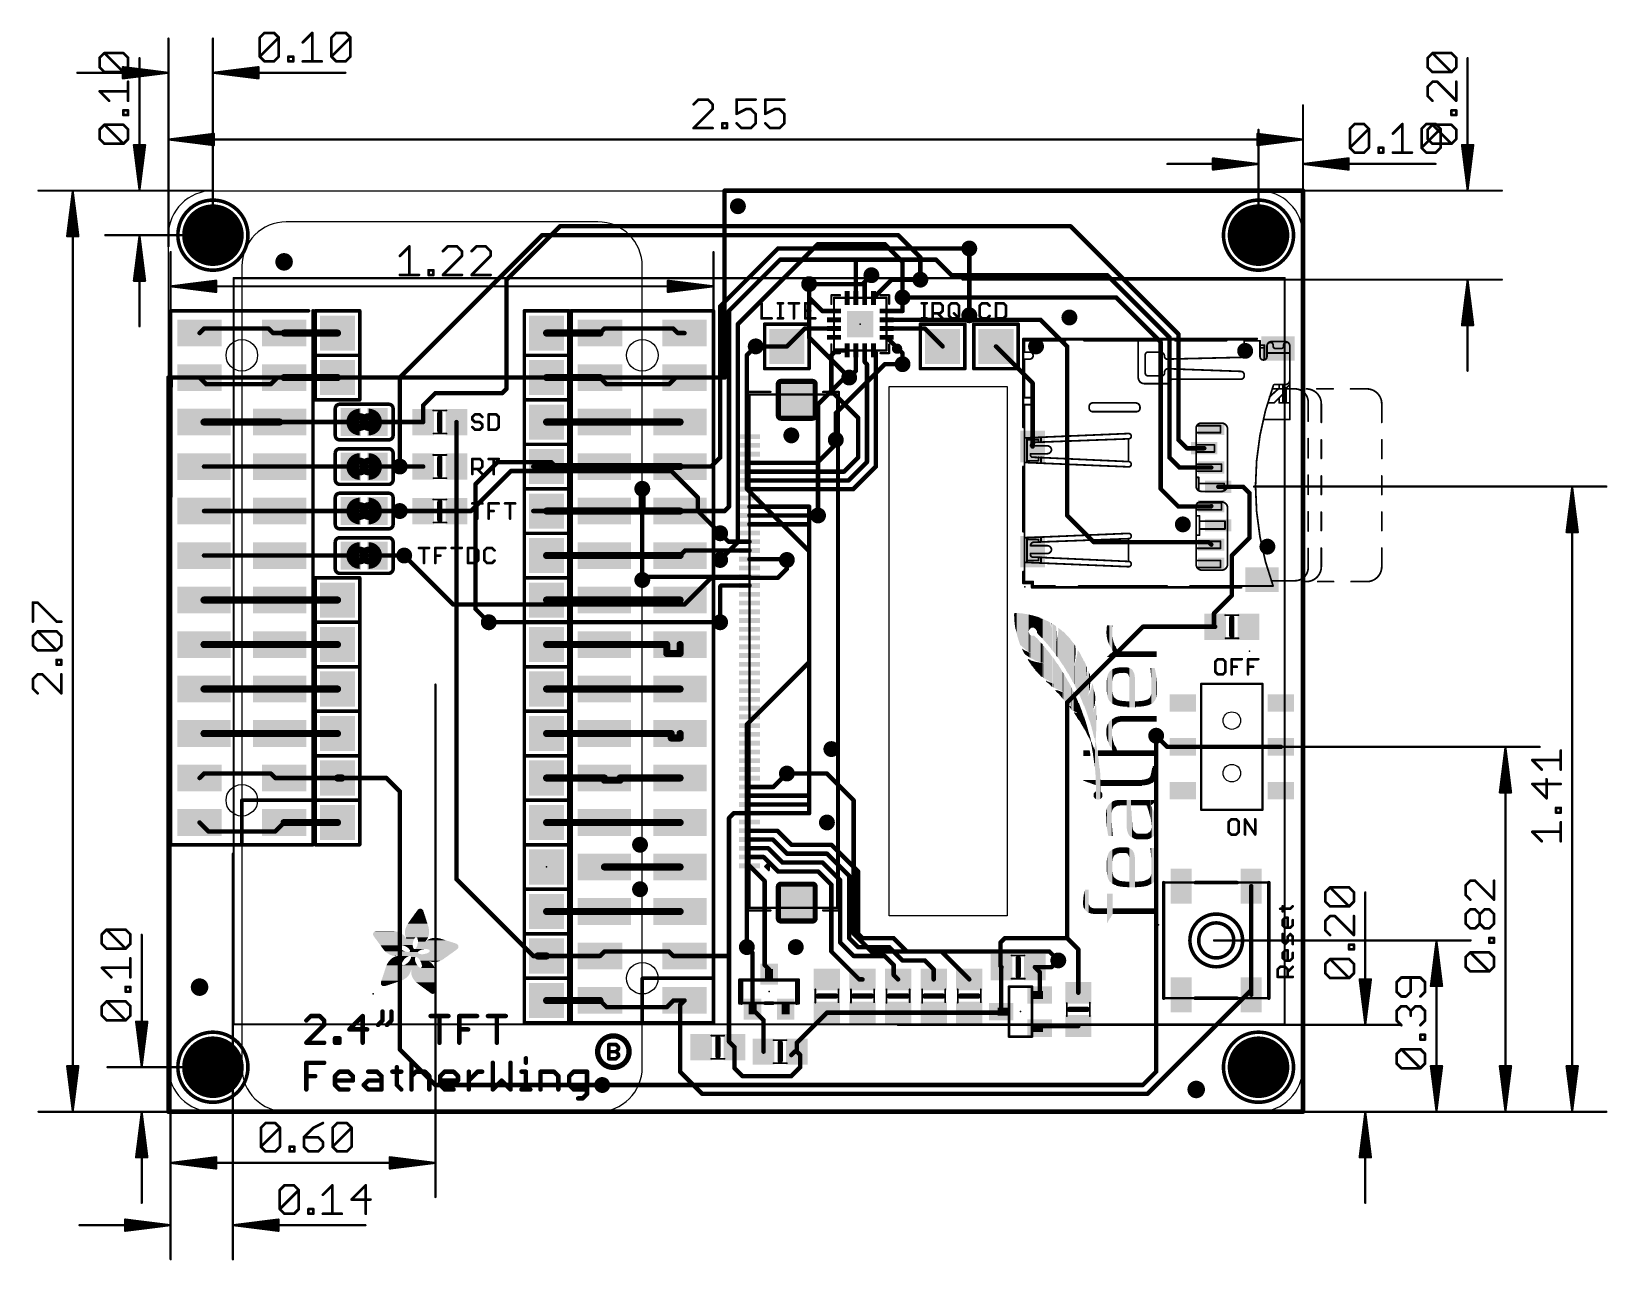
# Model space of a CAD drawing. Extents: x -7.8 to 82.2, y -8.5 to 61.7.
import ezdxf

# ---------------------------------------------------------------- set-up
doc = ezdxf.new("R2010")
doc.units = 0
for name, color, linetype in [('1', 12, 'CONTINUOUS'), ('16', 132, 'CONTINUOUS'), ('17', 110, 'CONTINUOUS'), ('18', 110, 'CONTINUOUS'), ('20', 53, 'CONTINUOUS'), ('21', 40, 'CONTINUOUS'), ('22', 6, 'CONTINUOUS'), ('23', 40, 'CONTINUOUS'), ('24', 6, 'CONTINUOUS'), ('47', 253, 'CONTINUOUS'), ('51', 253, 'CONTINUOUS')]:
    doc.layers.add(name, color=color, linetype=linetype)

# ---------------------------------------------------------------- blocks, each defined once
blk = doc.blocks.new('RECT')
blk.add_solid([(-0.5, -0.5), (0.5, -0.5), (-0.5, 0.5), (0.5, 0.5)])
blk = doc.blocks.new('PIE')
at = {"const_width": 0.5}
blk.add_lwpolyline([(0, -0.25, 1), (0, 0.25, 1), (0, -0.25)], format="xyb", dxfattribs=at)
blk = doc.blocks.new('ROUNDP')
at = {"const_width": 0.5}
blk.add_lwpolyline([(0, -0.25, 1), (0, 0.25, 1), (0, -0.25)], format="xyb", dxfattribs=at)
blk = doc.blocks.new('RECT384000X384000R25')
at = {"const_width": 0.3}
blk.add_lwpolyline([(1.05, -0.9), (1.05, 0.9, 0.4142), (0.9, 1.05), (-0.9, 1.05, 0.4142), (-1.05, 0.9), (-1.05, -0.9, 0.4142), (-0.9, -1.05), (0.9, -1.05, 0.4142)], format="xyb", close=True, dxfattribs=at)
blk.add_solid([(-0.9254, -0.9254), (0.9254, -0.9254), (-0.9254, 0.9254), (0.9254, 0.9254)])
blk = doc.blocks.new('ROUNDV')
at = {"const_width": 0.5}
blk.add_lwpolyline([(0, -0.25, 1), (0, 0.25, 1), (0, -0.25)], format="xyb", dxfattribs=at)

msp = doc.modelspace()

# ---------------------------------------------------------------- linework, layer by layer
at = {"layer": '1'}
for points, const_width in [([(64.77, 52.578), (31.75, 52.578)], 0.254), ([(31.75, 52.578), (31.75, 41.91)], 0.254), ([(64.77, 0), (64.77, 52.578)], 0.254), ([(19.304, 47.498), (22.352, 50.546)], 0.254), ([(22.352, 50.546), (51.496, 50.546)], 0.254), ([(57.658, 44.384), (51.496, 50.546)], 0.254), ([(31.496, 45.974), (34.798, 49.276)], 0.254), ([(32.004, 45.72), (34.925, 48.641)], 0.254), ([(34.798, 49.276), (45.72, 49.276)], 0.254), ([(34.925, 48.641), (39.247, 48.641)], 0.254), ([(39.247, 46.458), (39.247, 48.641)], 0.254), ([(39.247, 48.641), (43.815, 48.641)], 0.254), ([(43.815, 48.641), (44.704, 47.752)], 0.254), ([(39.747, 47.367), (40.132, 47.752)], 0.254), ([(44.704, 47.752), (53.594, 47.752)], 0.254), ([(57.15, 44.196), (53.594, 47.752)], 0.254), ([(19.304, 41.275), (19.304, 47.498)], 0.254), ([(36.576, 46.458), (36.576, 47.244)], 0.254), ([(39.747, 46.458), (39.747, 47.367)], 0.254), ([(40.247, 46.458), (41.287, 47.498)], 0.254), ([(41.287, 47.498), (42.926, 47.498)], 0.254), ([(31.496, 37.338), (31.496, 45.974)], 0.254), ([(37.326, 45.708), (36.576, 46.458)], 0.254), ([(41.91, 46.482), (41.91, 45.708)], 0.254), ([(54.102, 46.482), (41.91, 46.482)], 0.254), ([(54.102, 46.482), (56.642, 43.942)], 0.254), ([(32.004, 34.544), (32.004, 45.72)], 0.254), ([(37.326, 45.708), (37.997, 45.708)], 0.254), ([(40.997, 45.708), (41.91, 45.708)], 0.254), ([(40.997, 45.208), (45.72, 45.208)], 0.254), ([(45.72, 45.466), (45.72, 45.208)], 0.254), ([(49.788, 45.208), (45.72, 45.208)], 0.254), ([(51.308, 43.688), (49.788, 45.208)], 0.254), ([(1.778, 44.45), (2.032, 44.704)], 0.254), ([(2.032, 44.704), (5.715, 44.704)], 0.254), ([(5.715, 44.704), (5.969, 44.45)], 0.254), ([(5.969, 44.45), (6.604, 44.45)], 0.254), ([(6.604, 44.45), (9.652, 44.45)], 0.4064), ([(21.59, 44.45), (24.638, 44.45)], 0.4064), ([(24.638, 44.45), (24.892, 44.704)], 0.254), ([(24.892, 44.704), (28.829, 44.704)], 0.254), ([(28.829, 44.704), (29.083, 44.45)], 0.254), ([(29.083, 44.45), (29.464, 44.45)], 0.254), ([(36.326, 44.708), (35.306, 43.688)], 0.254), ([(37.997, 44.708), (36.326, 44.708)], 0.254), ([(40.997, 44.708), (43.176, 44.708)], 0.254), ([(41.91, 43.295), (40.997, 44.208)], 0.254), ([(43.176, 44.708), (44.196, 43.688)], 0.254), ([(57.15, 37.338), (57.15, 44.196)], 0.254), ([(57.658, 38.354), (57.658, 44.384)], 0.254), ([(33.528, 43.688), (35.306, 43.688)], 0.254), ([(38.124, 43.458), (37.846, 43.18)], 0.254), ([(37.846, 43.18), (37.846, 41.148)], 0.254), ([(38.747, 43.458), (38.124, 43.458)], 0.254), ([(39.247, 43.458), (39.247, 42.295)], 0.254), ([(39.747, 43.458), (39.747, 42.803)], 0.254), ([(40.386, 43.319), (40.247, 43.458)], 0.254), ([(40.386, 36.83), (40.386, 43.319)], 0.254), ([(41.91, 42.672), (41.91, 43.295)], 0.254), ([(49.335, 41.597), (47.244, 43.688)], 0.254), ([(51.308, 43.688), (51.308, 34.036)], 0.254), ([(56.642, 43.942), (56.642, 35.56)], 0.254), ([(39.247, 42.295), (38.862, 41.91)], 0.254), ([(39.747, 42.803), (39.878, 42.672)], 0.254), ([(39.878, 37.084), (39.878, 42.672)], 0.254), ([(0.127, 41.91), (0, 0)], 0.254), ([(31.75, 41.91), (0.127, 41.91)], 0.254), ([(1.778, 41.91), (2.159, 41.529)], 0.254), ([(2.159, 41.529), (5.842, 41.529)], 0.254), ([(5.842, 41.529), (6.223, 41.91)], 0.254), ([(6.223, 41.91), (6.604, 41.91)], 0.254), ([(6.604, 41.91), (9.652, 41.91)], 0.4064), ([(19.05, 41.021), (19.304, 41.275)], 0.254), ([(21.59, 41.91), (24.638, 41.91)], 0.4064), ([(24.638, 41.91), (25.019, 41.529)], 0.254), ([(25.019, 41.529), (28.575, 41.529)], 0.254), ([(28.575, 41.529), (28.956, 41.91)], 0.254), ([(28.956, 41.91), (29.464, 41.91)], 0.254), ([(49.335, 37.972), (49.335, 41.597)], 0.254), ([(14.544, 40.325), (15.24, 41.021)], 0.254), ([(15.24, 41.021), (19.05, 41.021)], 0.254), ([(37.846, 41.148), (39.37, 39.624)], 0.254), ([(14.544, 39.37), (14.544, 40.325)], 0.254), ([(39.37, 39.624), (39.37, 37.338)], 0.254), ([(2.032, 39.37), (6.35, 39.37)], 0.4064), ([(10.414, 39.37), (6.35, 39.37)], 0.254), ([(11.938, 39.37), (14.544, 39.37)], 0.254), ([(16.444, 39.37), (16.444, 36.83)], 0.254), ([(21.59, 39.37), (24.892, 39.37)], 0.4064), ([(24.892, 39.37), (29.21, 39.37)], 0.4064), ([(37.039, 37.039), (38.1, 38.1)], 0.254), ([(38.1, 38.1), (38.1, 38.354)], 0.254), ([(58.14, 37.872), (57.658, 38.354)], 0.254), ([(59.135, 37.872), (58.14, 37.872)], 0.254), ([(2.032, 36.83), (6.35, 36.83)], 0.254), ([(6.35, 36.83), (10.414, 36.83)], 0.254), ([(13.208, 36.83), (11.938, 36.83)], 0.254), ([(14.544, 36.83), (13.208, 36.83)], 0.254), ([(16.444, 36.83), (16.444, 34.29)], 0.254), ([(17.526, 35.814), (18.796, 37.084)], 0.254), ([(18.796, 37.084), (21.844, 37.084)], 0.254), ([(20.828, 36.83), (21.59, 36.83)], 0.254), ([(22.098, 36.83), (21.59, 36.83)], 0.4064), ([(21.844, 37.084), (22.098, 36.83)], 0.254), ([(22.098, 36.83), (24.892, 36.83)], 0.4064), ([(24.892, 36.83), (29.21, 36.83)], 0.4064), ([(29.21, 36.83), (30.988, 36.83)], 0.254), ([(30.988, 36.83), (31.496, 37.338)], 0.254), ([(33.171, 37.039), (37.039, 37.039)], 0.254), ([(38.571, 36.539), (39.37, 37.338)], 0.254), ([(38.833, 36.039), (39.878, 37.084)], 0.254), ([(39.095, 35.539), (40.386, 36.83)], 0.254), ([(57.716, 36.772), (57.15, 37.338)], 0.254), ([(59.535, 36.772), (57.716, 36.772)], 0.254), ([(33.171, 36.539), (38.571, 36.539)], 0.254), ([(33.171, 36.039), (38.833, 36.039)], 0.254), ([(17.526, 28.702), (17.526, 35.814)], 0.254), ([(27.051, 35.56), (27.051, 34.29)], 0.4064), ([(33.171, 35.539), (39.095, 35.539)], 0.254), ([(56.642, 35.56), (57.658, 34.544)], 0.254), ([(59.935, 35.672), (61.356, 35.672)], 0.254), ([(61.356, 35.672), (61.722, 35.306)], 0.254), ([(61.722, 35.306), (61.722, 32.766)], 0.254), ([(2.032, 34.29), (6.35, 34.29)], 0.254), ([(6.35, 34.29), (10.414, 34.29)], 0.254), ([(11.938, 34.29), (13.208, 34.29)], 0.254), ([(13.208, 34.29), (14.544, 34.29)], 0.254), ([(16.444, 13.274), (16.444, 34.29)], 0.254), ([(20.828, 34.29), (21.59, 34.29)], 0.254), ([(21.59, 34.29), (24.892, 34.29)], 0.4064), ([(22.86, 34.29), (24.892, 34.29)], 0.254), ([(24.892, 34.29), (27.051, 34.29)], 0.4064), ([(27.051, 34.29), (29.21, 34.29)], 0.4064), ([(29.21, 34.29), (31.75, 34.29)], 0.254), ([(31.75, 34.29), (32.004, 34.544)], 0.254), ([(33.171, 34.539), (36.576, 34.539)], 0.254), ([(36.576, 34.539), (36.576, 34.039)], 0.254), ([(57.658, 34.544), (59.507, 34.544)], 0.254), ([(59.507, 34.544), (59.535, 34.572)], 0.254), ([(33.171, 34.039), (36.576, 34.039)], 0.254), ([(33.171, 33.528), (33.171, 33.539)], 0.254), ([(36.576, 33.528), (33.171, 33.528)], 0.254), ([(36.576, 34.039), (36.576, 34.036)], 0.254), ([(36.576, 34.036), (36.576, 33.528)], 0.254), ([(36.576, 34.036), (37.084, 34.036)], 0.254), ([(36.576, 18.039), (36.576, 33.528)], 0.254), ([(51.308, 34.036), (52.832, 32.512)], 0.254), ([(31.977, 32.539), (31.496, 33.02)], 0.254), ([(33.171, 32.539), (31.977, 32.539)], 0.254), ([(52.832, 32.512), (59.395, 32.512)], 0.254), ([(59.395, 32.512), (59.535, 32.372)], 0.254), ([(61.722, 32.766), (60.706, 31.75)], 0.254), ([(2.032, 31.75), (6.35, 31.75)], 0.254), ([(6.35, 31.75), (10.414, 31.75)], 0.254), ([(11.938, 31.75), (13.462, 31.75)], 0.254), ([(24.892, 31.75), (21.59, 31.75)], 0.4064), ([(24.892, 31.75), (29.21, 31.75)], 0.4064), ([(29.499, 32.039), (29.21, 31.75)], 0.254), ([(31.4898, 32.039), (29.499, 32.039)], 0.254), ([(33.171, 32.039), (31.4898, 32.039)], 0.254), ([(31.4898, 32.039), (31.4898, 31.5022)], 0.254), ([(31.4898, 31.5022), (31.496, 31.496)], 0.254), ([(35.263, 31.539), (33.171, 31.539)], 0.254), ([(35.306, 31.496), (35.263, 31.539)], 0.254), ([(60.706, 31.75), (60.706, 29.464)], 0.254), ([(27.237, 30.539), (27.051, 30.353)], 0.254), ([(27.178, 30.48), (27.051, 30.353)], 0.254), ([(33.171, 30.539), (27.237, 30.539)], 0.254), ([(31.563, 30.039), (31.496, 29.972)], 0.254), ([(31.496, 29.972), (31.496, 27.94)], 0.254), ([(33.171, 30.039), (31.563, 30.039)], 0.254), ([(6.35, 29.21), (2.032, 29.21)], 0.4064), ([(6.35, 29.21), (9.652, 29.21)], 0.4064), ([(18.288, 27.94), (17.526, 28.702)], 0.254), ([(24.892, 29.21), (21.59, 29.21)], 0.4064), ([(29.21, 29.21), (24.892, 29.21)], 0.4064), ([(60.706, 29.464), (59.69, 28.448)], 0.254), ([(59.69, 28.448), (59.69, 27.752)], 0.254), ([(55.626, 27.686), (51.308, 23.368)], 0.254), ([(59.756, 27.686), (55.626, 27.686)], 0.254), ([(59.69, 27.752), (59.756, 27.686)], 0.254), ([(2.032, 26.67), (6.35, 26.67)], 0.4064), ([(9.652, 26.67), (6.35, 26.67)], 0.4064), ([(24.892, 26.67), (21.59, 26.67)], 0.4064), ([(24.892, 26.67), (28.448, 26.67)], 0.4064), ([(28.448, 26.67), (28.448, 26.162)], 0.4064), ([(28.448, 26.162), (29.21, 26.162)], 0.4064), ([(29.21, 26.162), (29.21, 26.67)], 0.4064), ([(6.35, 24.13), (2.032, 24.13)], 0.4064), ([(6.35, 24.13), (9.652, 24.13)], 0.4064), ([(21.59, 24.13), (24.892, 24.13)], 0.4064), ([(29.21, 24.13), (24.892, 24.13)], 0.4064), ([(51.308, 23.368), (51.308, 9.906)], 0.254), ([(2.032, 21.59), (5.842, 21.59)], 0.4064), ([(5.842, 21.59), (6.35, 21.59)], 0.4064), ([(9.652, 21.59), (6.35, 21.59)], 0.4064), ([(21.59, 21.59), (24.892, 21.59)], 0.4064), ([(24.892, 21.59), (28.702, 21.59)], 0.4064), ([(28.702, 21.59), (28.702, 21.336)], 0.4064), ([(29.21, 21.336), (29.21, 21.59)], 0.4064), ([(28.702, 21.336), (29.21, 21.336)], 0.4064), ([(57.023, 20.828), (56.388, 21.463)], 0.254), ([(57.906, 20.828), (57.023, 20.828)], 0.254), ([(57.906, 20.828), (63.506, 20.828)], 0.254), ([(1.778, 19.05), (2.032, 19.304)], 0.254), ([(2.032, 19.304), (5.842, 19.304)], 0.254), ([(5.842, 19.304), (6.096, 19.05)], 0.254), ([(6.096, 19.05), (6.604, 19.05)], 0.254), ([(6.604, 19.05), (9.652, 19.05)], 0.254), ([(9.652, 19.05), (9.906, 19.05)], 0.4064), ([(9.906, 19.05), (12.446, 19.05)], 0.254), ([(12.446, 19.05), (13.208, 18.288)], 0.254), ([(21.59, 19.05), (24.892, 19.05)], 0.4064), ([(24.892, 18.923), (24.892, 19.05)], 0.4064), ([(25.781, 18.923), (24.892, 18.923)], 0.4064), ([(29.21, 19.05), (25.781, 19.05)], 0.4064), ([(25.781, 19.05), (25.781, 18.923)], 0.4064), ([(34.541, 18.539), (35.306, 19.304)], 0.254), ([(13.208, 18.288), (13.208, 3.556)], 0.254), ([(33.171, 18.539), (34.541, 18.539)], 0.254), ([(33.171, 18.039), (36.576, 18.039)], 0.254), ([(36.576, 18.039), (36.576, 17.539)], 0.254), ([(32.279, 17.039), (32.004, 16.764)], 0.254), ([(33.171, 17.039), (32.279, 17.039)], 0.254), ([(33.171, 17.539), (36.576, 17.539)], 0.254), ([(33.171, 17.039), (36.576, 17.039)], 0.254), ([(36.576, 17.539), (36.576, 17.039)], 0.254), ([(1.778, 16.51), (2.286, 16.002)], 0.254), ([(6.096, 16.002), (6.604, 16.51)], 0.254), ([(9.652, 16.51), (6.604, 16.51)], 0.4064), ([(21.59, 16.51), (24.892, 16.51)], 0.4064), ([(24.892, 16.51), (29.21, 16.51)], 0.4064), ([(32.004, 16.764), (32.004, 8.89)], 0.254), ([(2.286, 16.002), (6.096, 16.002)], 0.254), ([(33.171, 16.039), (34.761, 16.039)], 0.254), ([(33.171, 15.539), (34.499, 15.539)], 0.254), ([(34.499, 15.539), (35.306, 14.732)], 0.254), ([(34.761, 16.039), (35.56, 15.24)], 0.254), ([(35.56, 15.24), (37.846, 15.24)], 0.254), ([(37.846, 15.24), (39.37, 13.716)], 0.254), ([(33.171, 15.039), (34.237, 15.039)], 0.254), ([(33.171, 14.539), (33.975, 14.539)], 0.254), ([(33.975, 14.539), (34.798, 13.716)], 0.254), ([(34.237, 15.039), (35.052, 14.224)], 0.254), ([(35.306, 14.732), (37.592, 14.732)], 0.254), ([(37.592, 14.732), (38.862, 13.462)], 0.254), ([(24.892, 13.97), (29.21, 13.97)], 0.4064), ([(33.171, 14.039), (34.036, 13.174)], 0.254), ([(34.798, 13.716), (37.084, 13.716)], 0.254), ([(35.052, 14.224), (37.338, 14.224)], 0.254), ([(37.084, 13.716), (37.846, 12.954)], 0.254), ([(37.338, 14.224), (38.354, 13.208)], 0.254), ([(38.862, 13.462), (38.862, 9.906)], 0.254), ([(39.37, 13.716), (39.37, 10.16)], 0.254), ([(20.828, 8.89), (16.444, 13.274)], 0.254), ([(34.036, 13.174), (34.036, 8.382)], 0.254), ([(37.846, 12.954), (37.846, 9.144)], 0.254), ([(38.354, 13.208), (38.354, 9.652)], 0.254), ([(61.817, 6.679), (61.817, 12.879)], 0.254), ([(21.59, 11.43), (24.892, 11.43)], 0.4064), ([(24.892, 11.43), (29.21, 11.43)], 0.4064), ([(38.862, 9.906), (39.37, 9.398)], 0.254), ([(39.37, 10.16), (39.624, 9.906)], 0.254), ([(39.624, 9.906), (41.402, 9.906)], 0.254), ([(41.402, 9.906), (42.164, 9.144)], 0.254), ([(47.752, 9.906), (47.498, 9.652)], 0.254), ([(51.308, 9.906), (47.752, 9.906)], 0.254), ([(51.943, 9.271), (51.308, 9.906)], 0.254), ([(20.828, 8.89), (21.082, 8.89)], 0.254), ([(21.59, 8.89), (21.082, 8.89)], 0.4064), ([(21.59, 8.89), (24.638, 8.89)], 0.254), ([(24.638, 8.89), (24.892, 9.144)], 0.254), ([(24.892, 9.144), (28.575, 9.144)], 0.254), ([(28.575, 9.144), (28.829, 8.89)], 0.254), ([(28.829, 8.89), (29.464, 8.89)], 0.254), ([(29.464, 8.89), (32.004, 8.89)], 0.254), ([(32.004, 8.89), (32.004, 3.998)], 0.254), ([(33.34, 9.078), (33.02, 9.398)], 0.254), ([(33.34, 5.858), (33.34, 9.078)], 0.254), ([(37.846, 9.144), (39.436, 7.554)], 0.254), ([(38.354, 9.652), (39.116, 8.89)], 0.254), ([(39.116, 8.89), (40.894, 8.89)], 0.254), ([(39.37, 9.398), (41.148, 9.398)], 0.254), ([(40.894, 8.89), (41.402, 8.382)], 0.254), ([(41.148, 9.398), (41.91, 8.636)], 0.254), ([(42.164, 9.144), (44.13, 9.144)], 0.254), ([(44.13, 9.144), (45.72, 7.554)], 0.254), ([(47.498, 9.652), (47.498, 8.321)], 0.254), ([(51.943, 6.792), (51.943, 9.271)], 0.254), ([(34.036, 8.382), (34.29, 8.128)], 0.254), ([(34.29, 8.128), (34.29, 7.858)], 0.254), ([(41.402, 8.382), (41.402, 7.808)], 0.254), ([(41.91, 8.636), (43.18, 8.636)], 0.254), ([(43.18, 8.636), (43.688, 8.128)], 0.254), ([(43.688, 8.128), (43.688, 7.554)], 0.254), ([(47.498, 8.321), (47.564, 8.255)], 0.254), ([(47.541, 8.232), (47.564, 8.255)], 0.254), ([(47.541, 5.715), (47.541, 8.232)], 0.254), ([(49.741, 7.978), (49.464, 8.255)], 0.254), ([(50.419, 8.255), (49.464, 8.255)], 0.254), ([(49.741, 6.665), (49.741, 7.978)], 0.254), ([(50.8, 8.636), (50.419, 8.255)], 0.254), ([(39.436, 7.554), (39.624, 7.554)], 0.254), ([(41.402, 7.808), (41.656, 7.554)], 0.254), ([(21.59, 6.35), (24.638, 6.35)], 0.4064), ([(24.638, 6.35), (25.019, 5.969)], 0.254), ([(28.448, 5.969), (28.829, 6.35)], 0.254), ([(28.829, 6.35), (29.464, 6.35)], 0.254), ([(29.21, 6.096), (29.464, 6.35)], 0.254), ([(55.88, 1.016), (61.817, 6.953)], 0.254), ([(61.817, 6.953), (61.817, 6.679)], 0.254), ([(25.019, 5.969), (28.448, 5.969)], 0.254), ([(29.21, 2.286), (29.21, 6.096)], 0.254), ([(33.34, 5.858), (33.975, 5.223)], 0.254), ([(37.592, 5.654), (35.875, 3.937)], 0.254), ([(37.592, 5.654), (39.624, 5.654)], 0.254), ([(39.624, 5.654), (41.656, 5.654)], 0.254), ([(41.656, 5.654), (43.688, 5.654)], 0.254), ([(43.688, 5.654), (45.72, 5.654)], 0.254), ([(45.72, 5.654), (47.48, 5.654)], 0.254), ([(47.48, 5.654), (47.541, 5.715)], 0.254), ([(33.975, 5.223), (33.975, 3.429)], 0.254), ([(49.868, 4.892), (49.741, 4.765)], 0.254), ([(51.943, 4.892), (49.868, 4.892)], 0.254), ([(13.208, 3.556), (15.24, 1.524)], 0.254), ([(32.004, 3.998), (32.319, 3.683)], 0.254), ([(32.319, 3.683), (32.319, 2.479)], 0.254), ([(35.875, 3.937), (35.875, 3.429)], 0.254), ([(35.56, 3.236), (35.753, 3.429)], 0.254), ([(35.753, 3.429), (35.875, 3.429)], 0.254), ([(36.068, 3.236), (35.875, 3.429)], 0.254), ([(36.068, 2.54), (36.068, 3.236)], 0.254), ([(29.21, 2.286), (30.48, 1.016)], 0.254), ([(32.319, 2.479), (32.766, 2.032)], 0.254), ([(32.766, 2.032), (35.56, 2.032)], 0.254), ([(35.56, 2.032), (36.068, 2.54)], 0.254), ([(15.24, 1.524), (24.765, 1.524)], 0.254), ([(30.48, 1.016), (55.88, 1.016)], 0.254), ([(0, 0), (64.77, 0)], 0.254)]:
    msp.add_lwpolyline(points, dxfattribs=dict(at, const_width=const_width))
for points, const_width in [([(31.75, 52.6415, 1), (31.75, 52.5145)], 0.127), ([(31.8135, 52.578, 1), (31.6865, 52.578)], 0.127), ([(64.8335, 52.578, 1), (64.7065, 52.578)], 0.127), ([(64.77, 52.5145, 1), (64.77, 52.6415)], 0.127), ([(22.352, 50.6095, 1), (22.352, 50.4825)], 0.127), ([(22.3969, 50.5011, 1), (22.3071, 50.5909)], 0.127), ([(51.5409, 50.5909, 1), (51.4511, 50.5011)], 0.127), ([(51.496, 50.4825, 1), (51.496, 50.6095)], 0.127), ([(34.798, 49.3395, 1), (34.798, 49.2125)], 0.127), ([(34.8429, 49.2311, 1), (34.7531, 49.3209)], 0.127), ([(34.925, 48.7045, 1), (34.925, 48.5775)], 0.127), ([(34.9699, 48.5961, 1), (34.8801, 48.6859)], 0.127), ([(39.3105, 48.641, 1), (39.1835, 48.641)], 0.127), ([(39.247, 48.7045, 1), (39.247, 48.5775)], 0.127), ([(39.247, 48.5775, 1), (39.247, 48.7045)], 0.127), ([(43.8599, 48.6859, 1), (43.7701, 48.5961)], 0.127), ([(43.815, 48.5775, 1), (43.815, 48.7045)], 0.127), ([(45.72, 49.2125, 1), (45.72, 49.3395)], 0.127), ([(40.1769, 47.7071, 1), (40.0871, 47.7969)], 0.127), ([(44.704, 47.8155, 1), (44.704, 47.6885)], 0.127), ([(44.6591, 47.7071, 1), (44.7489, 47.7969)], 0.127), ([(53.6389, 47.7969, 1), (53.5491, 47.7071)], 0.127), ([(53.594, 47.6885, 1), (53.594, 47.8155)], 0.127), ([(19.3675, 47.498, 1), (19.2405, 47.498)], 0.127), ([(19.2591, 47.5429, 1), (19.3489, 47.4531)], 0.127), ([(36.6395, 47.244, 1), (36.5125, 47.244)], 0.127), ([(39.8105, 47.367, 1), (39.6835, 47.367)], 0.127), ([(39.7021, 47.4119, 1), (39.7919, 47.3221)], 0.127), ([(41.287, 47.5615, 1), (41.287, 47.4345)], 0.127), ([(41.3319, 47.4531, 1), (41.2421, 47.5429)], 0.127), ([(42.926, 47.4345, 1), (42.926, 47.5615)], 0.127), ([(31.5595, 45.974, 1), (31.4325, 45.974)], 0.127), ([(31.4511, 46.0189, 1), (31.5409, 45.9291)], 0.127), ([(36.6209, 46.5029, 1), (36.5311, 46.4131)], 0.127), ([(36.5125, 46.458, 1), (36.6395, 46.458)], 0.127), ([(39.1835, 46.458, 1), (39.3105, 46.458)], 0.127), ([(39.6835, 46.458, 1), (39.8105, 46.458)], 0.127), ([(40.2021, 46.5029, 1), (40.2919, 46.4131)], 0.127), ([(41.9735, 46.482, 1), (41.8465, 46.482)], 0.127), ([(41.91, 46.5455, 1), (41.91, 46.4185)], 0.127), ([(54.1469, 46.5269, 1), (54.0571, 46.4371)], 0.127), ([(54.102, 46.4185, 1), (54.102, 46.5455)], 0.127), ([(32.0675, 45.72, 1), (31.9405, 45.72)], 0.127), ([(31.9591, 45.7649, 1), (32.0489, 45.6751)], 0.127), ([(37.326, 45.7715, 1), (37.326, 45.6445)], 0.127), ([(37.2811, 45.6631, 1), (37.3709, 45.7529)], 0.127), ([(37.997, 45.6445, 1), (37.997, 45.7715)], 0.127), ([(40.997, 45.7715, 1), (40.997, 45.6445)], 0.127), ([(40.997, 45.2715, 1), (40.997, 45.1445)], 0.127), ([(41.8465, 45.708, 1), (41.9735, 45.708)], 0.127), ([(41.91, 45.6445, 1), (41.91, 45.7715)], 0.127), ([(45.7835, 45.466, 1), (45.6565, 45.466)], 0.127), ([(45.72, 45.2715, 1), (45.72, 45.1445)], 0.127), ([(45.6565, 45.208, 1), (45.7835, 45.208)], 0.127), ([(45.72, 45.1445, 1), (45.72, 45.2715)], 0.127), ([(49.8329, 45.2529, 1), (49.7431, 45.1631)], 0.127), ([(49.788, 45.1445, 1), (49.788, 45.2715)], 0.127), ([(1.7331, 44.4949, 1), (1.8229, 44.4051)], 0.127), ([(2.032, 44.7675, 1), (2.032, 44.6405)], 0.127), ([(2.0769, 44.6591, 1), (1.9871, 44.7489)], 0.127), ([(5.7599, 44.7489, 1), (5.6701, 44.6591)], 0.127), ([(5.715, 44.6405, 1), (5.715, 44.7675)], 0.127), ([(5.969, 44.5135, 1), (5.969, 44.3865)], 0.127), ([(5.9241, 44.4051, 1), (6.0139, 44.4949)], 0.127), ([(6.604, 44.5516, 1), (6.604, 44.3484)], 0.2032), ([(6.604, 44.3865, 1), (6.604, 44.5135)], 0.127), ([(9.652, 44.3484, 1), (9.652, 44.5516)], 0.2032), ([(21.59, 44.5516, 1), (21.59, 44.3484)], 0.2032), ([(24.5931, 44.4949, 1), (24.6829, 44.4051)], 0.127), ([(24.638, 44.3484, 1), (24.638, 44.5516)], 0.2032), ([(24.892, 44.7675, 1), (24.892, 44.6405)], 0.127), ([(24.9369, 44.6591, 1), (24.8471, 44.7489)], 0.127), ([(28.8739, 44.7489, 1), (28.7841, 44.6591)], 0.127), ([(28.829, 44.6405, 1), (28.829, 44.7675)], 0.127), ([(29.083, 44.5135, 1), (29.083, 44.3865)], 0.127), ([(29.0381, 44.4051, 1), (29.1279, 44.4949)], 0.127), ([(29.464, 44.3865, 1), (29.464, 44.5135)], 0.127), ([(36.326, 44.7715, 1), (36.326, 44.6445)], 0.127), ([(36.3709, 44.6631, 1), (36.2811, 44.7529)], 0.127), ([(37.997, 44.6445, 1), (37.997, 44.7715)], 0.127), ([(40.997, 44.7715, 1), (40.997, 44.6445)], 0.127), ([(41.0419, 44.2529, 1), (40.9521, 44.1631)], 0.127), ([(43.2209, 44.7529, 1), (43.1311, 44.6631)], 0.127), ([(43.176, 44.6445, 1), (43.176, 44.7715)], 0.127), ([(57.2135, 44.196, 1), (57.0865, 44.196)], 0.127), ([(57.1051, 44.1511, 1), (57.1949, 44.2409)], 0.127), ([(57.7215, 44.384, 1), (57.5945, 44.384)], 0.127), ([(57.6131, 44.3391, 1), (57.7029, 44.4289)], 0.127), ([(33.528, 43.7515, 1), (33.528, 43.6245)], 0.127), ([(35.2611, 43.7329, 1), (35.3509, 43.6431)], 0.127), ([(35.306, 43.6245, 1), (35.306, 43.7515)], 0.127), ([(37.9095, 43.18, 1), (37.7825, 43.18)], 0.127), ([(37.8011, 43.2249, 1), (37.8909, 43.1351)], 0.127), ([(38.124, 43.5215, 1), (38.124, 43.3945)], 0.127), ([(38.1689, 43.4131, 1), (38.0791, 43.5029)], 0.127), ([(38.747, 43.3945, 1), (38.747, 43.5215)], 0.127), ([(39.3105, 43.458, 1), (39.1835, 43.458)], 0.127), ([(39.8105, 43.458, 1), (39.6835, 43.458)], 0.127), ([(40.2919, 43.5029, 1), (40.2021, 43.4131)], 0.127), ([(40.4495, 43.319, 1), (40.3225, 43.319)], 0.127), ([(40.3411, 43.2741, 1), (40.4309, 43.3639)], 0.127), ([(41.9735, 43.295, 1), (41.8465, 43.295)], 0.127), ([(41.8651, 43.2501, 1), (41.9549, 43.3399)], 0.127), ([(44.1511, 43.6431, 1), (44.2409, 43.7329)], 0.127), ([(47.2889, 43.7329, 1), (47.1991, 43.6431)], 0.127), ([(51.3715, 43.688, 1), (51.2445, 43.688)], 0.127), ([(51.2631, 43.6431, 1), (51.3529, 43.7329)], 0.127), ([(56.7055, 43.942, 1), (56.5785, 43.942)], 0.127), ([(56.5971, 43.8971, 1), (56.6869, 43.9869)], 0.127), ([(39.1835, 42.295, 1), (39.3105, 42.295)], 0.127), ([(39.2919, 42.2501, 1), (39.2021, 42.3399)], 0.127), ([(39.7919, 42.8479, 1), (39.7021, 42.7581)], 0.127), ([(39.6835, 42.803, 1), (39.8105, 42.803)], 0.127), ([(39.9415, 42.672, 1), (39.8145, 42.672)], 0.127), ([(39.8331, 42.6271, 1), (39.9229, 42.7169)], 0.127), ([(41.8465, 42.672, 1), (41.9735, 42.672)], 0.127), ([(0.1905, 41.9098, 1), (0.0635, 41.9102)], 0.127), ([(0.127, 41.9735, 1), (0.127, 41.8465)], 0.127), ([(1.8229, 41.9549, 1), (1.7331, 41.8651)], 0.127), ([(2.159, 41.5925, 1), (2.159, 41.4655)], 0.127), ([(2.1141, 41.4841, 1), (2.2039, 41.5739)], 0.127), ([(5.7971, 41.5739, 1), (5.8869, 41.4841)], 0.127), ([(5.842, 41.4655, 1), (5.842, 41.5925)], 0.127), ([(6.223, 41.9735, 1), (6.223, 41.8465)], 0.127), ([(6.2679, 41.8651, 1), (6.1781, 41.9549)], 0.127), ([(6.604, 42.0116, 1), (6.604, 41.8084)], 0.2032), ([(6.604, 41.8465, 1), (6.604, 41.9735)], 0.127), ([(9.652, 41.8084, 1), (9.652, 42.0116)], 0.2032), ([(19.3489, 41.2301, 1), (19.2591, 41.3199)], 0.127), ([(21.59, 42.0116, 1), (21.59, 41.8084)], 0.2032), ([(24.6829, 41.9549, 1), (24.5931, 41.8651)], 0.127), ([(24.638, 41.8084, 1), (24.638, 42.0116)], 0.2032), ([(25.019, 41.5925, 1), (25.019, 41.4655)], 0.127), ([(24.9741, 41.4841, 1), (25.0639, 41.5739)], 0.127), ([(28.5301, 41.5739, 1), (28.6199, 41.4841)], 0.127), ([(28.575, 41.4655, 1), (28.575, 41.5925)], 0.127), ([(28.956, 41.9735, 1), (28.956, 41.8465)], 0.127), ([(29.0009, 41.8651, 1), (28.9111, 41.9549)], 0.127), ([(29.464, 41.8465, 1), (29.464, 41.9735)], 0.127), ([(31.6865, 41.91, 1), (31.8135, 41.91)], 0.127), ([(31.75, 41.8465, 1), (31.75, 41.9735)], 0.127), ([(38.8171, 41.9549, 1), (38.9069, 41.8651)], 0.127), ([(49.3985, 41.597, 1), (49.2715, 41.597)], 0.127), ([(49.2901, 41.5521, 1), (49.3799, 41.6419)], 0.127), ([(15.24, 41.0845, 1), (15.24, 40.9575)], 0.127), ([(15.2849, 40.9761, 1), (15.1951, 41.0659)], 0.127), ([(19.0051, 41.0659, 1), (19.0949, 40.9761)], 0.127), ([(19.05, 40.9575, 1), (19.05, 41.0845)], 0.127), ([(19.2405, 41.275, 1), (19.3675, 41.275)], 0.127), ([(37.8909, 41.1929, 1), (37.8011, 41.1031)], 0.127), ([(37.7825, 41.148, 1), (37.9095, 41.148)], 0.127), ([(14.6075, 40.325, 1), (14.4805, 40.325)], 0.127), ([(14.4991, 40.3699, 1), (14.5889, 40.2801)], 0.127), ([(39.4335, 39.624, 1), (39.3065, 39.624)], 0.127), ([(39.3251, 39.5791, 1), (39.4149, 39.6689)], 0.127), ([(2.032, 39.4716, 1), (2.032, 39.2684)], 0.2032), ([(6.35, 39.4335, 1), (6.35, 39.3065)], 0.127), ([(6.35, 39.2684, 1), (6.35, 39.4716)], 0.2032), ([(10.414, 39.3065, 1), (10.414, 39.4335)], 0.127), ([(11.938, 39.4335, 1), (11.938, 39.3065)], 0.127), ([(14.4805, 39.37, 1), (14.6075, 39.37)], 0.127), ([(14.544, 39.3065, 1), (14.544, 39.4335)], 0.127), ([(16.5075, 39.37, 1), (16.3805, 39.37)], 0.127), ([(21.59, 39.4716, 1), (21.59, 39.2684)], 0.2032), ([(24.892, 39.4716, 1), (24.892, 39.2684)], 0.2032), ([(24.892, 39.2684, 1), (24.892, 39.4716)], 0.2032), ([(29.21, 39.2684, 1), (29.21, 39.4716)], 0.2032), ([(38.1635, 38.354, 1), (38.0365, 38.354)], 0.127), ([(38.0365, 38.1, 1), (38.1635, 38.1)], 0.127), ([(38.1449, 38.0551, 1), (38.0551, 38.1449)], 0.127), ([(49.2715, 37.972, 1), (49.3985, 37.972)], 0.127), ([(57.7029, 38.3989, 1), (57.6131, 38.3091)], 0.127), ([(57.5945, 38.354, 1), (57.7215, 38.354)], 0.127), ([(58.14, 37.9355, 1), (58.14, 37.8085)], 0.127), ([(58.0951, 37.8271, 1), (58.1849, 37.9169)], 0.127), ([(59.135, 37.8085, 1), (59.135, 37.9355)], 0.127), ([(2.032, 36.8935, 1), (2.032, 36.7665)], 0.127), ([(6.35, 36.8935, 1), (6.35, 36.7665)], 0.127), ([(6.35, 36.7665, 1), (6.35, 36.8935)], 0.127), ([(10.414, 36.7665, 1), (10.414, 36.8935)], 0.127), ([(11.938, 36.8935, 1), (11.938, 36.7665)], 0.127), ([(13.208, 36.8935, 1), (13.208, 36.7665)], 0.127), ([(13.208, 36.7665, 1), (13.208, 36.8935)], 0.127), ([(14.544, 36.7665, 1), (14.544, 36.8935)], 0.127), ([(16.5075, 36.83, 1), (16.3805, 36.83)], 0.127), ([(16.3805, 36.83, 1), (16.5075, 36.83)], 0.127), ([(18.796, 37.1475, 1), (18.796, 37.0205)], 0.127), ([(18.8409, 37.0391, 1), (18.7511, 37.1289)], 0.127), ([(20.828, 36.8935, 1), (20.828, 36.7665)], 0.127), ([(21.59, 36.9316, 1), (21.59, 36.7284)], 0.2032), ([(21.59, 36.7665, 1), (21.59, 36.8935)], 0.127), ([(21.8889, 37.1289, 1), (21.7991, 37.0391)], 0.127), ([(21.844, 37.0205, 1), (21.844, 37.1475)], 0.127), ([(22.098, 36.9316, 1), (22.098, 36.7284)], 0.2032), ([(22.0531, 36.7851, 1), (22.1429, 36.8749)], 0.127), ([(22.098, 36.7284, 1), (22.098, 36.9316)], 0.2032), ([(24.892, 36.9316, 1), (24.892, 36.7284)], 0.2032), ([(24.892, 36.7284, 1), (24.892, 36.9316)], 0.2032), ([(29.21, 36.8935, 1), (29.21, 36.7665)], 0.127), ([(29.21, 36.7284, 1), (29.21, 36.9316)], 0.2032), ([(30.9431, 36.8749, 1), (31.0329, 36.7851)], 0.127), ([(30.988, 36.7665, 1), (30.988, 36.8935)], 0.127), ([(31.4325, 37.338, 1), (31.5595, 37.338)], 0.127), ([(31.5409, 37.2931, 1), (31.4511, 37.3829)], 0.127), ([(33.171, 37.1025, 1), (33.171, 36.9755)], 0.127), ([(36.9941, 37.0839, 1), (37.0839, 36.9941)], 0.127), ([(37.039, 36.9755, 1), (37.039, 37.1025)], 0.127), ([(39.3065, 37.338, 1), (39.4335, 37.338)], 0.127), ([(39.4149, 37.2931, 1), (39.3251, 37.3829)], 0.127), ([(39.8145, 37.084, 1), (39.9415, 37.084)], 0.127), ([(39.9229, 37.0391, 1), (39.8331, 37.1289)], 0.127), ([(40.3225, 36.83, 1), (40.4495, 36.83)], 0.127), ([(40.4309, 36.7851, 1), (40.3411, 36.8749)], 0.127), ([(57.1949, 37.3829, 1), (57.1051, 37.2931)], 0.127), ([(57.0865, 37.338, 1), (57.2135, 37.338)], 0.127), ([(57.716, 36.8355, 1), (57.716, 36.7085)], 0.127), ([(59.535, 36.7085, 1), (59.535, 36.8355)], 0.127), ([(33.171, 36.6025, 1), (33.171, 36.4755)], 0.127), ([(33.171, 36.1025, 1), (33.171, 35.9755)], 0.127), ([(38.5261, 36.5839, 1), (38.6159, 36.4941)], 0.127), ([(38.571, 36.4755, 1), (38.571, 36.6025)], 0.127), ([(38.7881, 36.0839, 1), (38.8779, 35.9941)], 0.127), ([(38.833, 35.9755, 1), (38.833, 36.1025)], 0.127), ([(57.6711, 36.7271, 1), (57.7609, 36.8169)], 0.127), ([(17.5895, 35.814, 1), (17.4625, 35.814)], 0.127), ([(17.4811, 35.8589, 1), (17.5709, 35.7691)], 0.127), ([(27.1526, 35.56, 1), (26.9494, 35.56)], 0.2032), ([(33.171, 35.6025, 1), (33.171, 35.4755)], 0.127), ([(39.0501, 35.5839, 1), (39.1399, 35.4941)], 0.127), ([(39.095, 35.4755, 1), (39.095, 35.6025)], 0.127), ([(56.6869, 35.6049, 1), (56.5971, 35.5151)], 0.127), ([(56.5785, 35.56, 1), (56.7055, 35.56)], 0.127), ([(59.935, 35.7355, 1), (59.935, 35.6085)], 0.127), ([(61.4009, 35.7169, 1), (61.3111, 35.6271)], 0.127), ([(61.356, 35.6085, 1), (61.356, 35.7355)], 0.127), ([(61.7855, 35.306, 1), (61.6585, 35.306)], 0.127), ([(61.6771, 35.2611, 1), (61.7669, 35.3509)], 0.127), ([(2.032, 34.3535, 1), (2.032, 34.2265)], 0.127), ([(6.35, 34.3535, 1), (6.35, 34.2265)], 0.127), ([(6.35, 34.2265, 1), (6.35, 34.3535)], 0.127), ([(10.414, 34.2265, 1), (10.414, 34.3535)], 0.127), ([(11.938, 34.3535, 1), (11.938, 34.2265)], 0.127), ([(13.208, 34.3535, 1), (13.208, 34.2265)], 0.127), ([(13.208, 34.2265, 1), (13.208, 34.3535)], 0.127), ([(14.544, 34.2265, 1), (14.544, 34.3535)], 0.127), ([(16.5075, 34.29, 1), (16.3805, 34.29)], 0.127), ([(16.3805, 34.29, 1), (16.5075, 34.29)], 0.127), ([(20.828, 34.3535, 1), (20.828, 34.2265)], 0.127), ([(21.59, 34.3916, 1), (21.59, 34.1884)], 0.2032), ([(21.59, 34.2265, 1), (21.59, 34.3535)], 0.127), ([(22.86, 34.3535, 1), (22.86, 34.2265)], 0.127), ([(24.892, 34.3916, 1), (24.892, 34.1884)], 0.2032), ([(24.892, 34.1884, 1), (24.892, 34.3916)], 0.2032), ([(24.892, 34.2265, 1), (24.892, 34.3535)], 0.127), ([(27.051, 34.3916, 1), (27.051, 34.1884)], 0.2032), ([(26.9494, 34.29, 1), (27.1526, 34.29)], 0.2032), ([(27.051, 34.1884, 1), (27.051, 34.3916)], 0.2032), ([(29.21, 34.3535, 1), (29.21, 34.2265)], 0.127), ([(29.21, 34.1884, 1), (29.21, 34.3916)], 0.2032), ([(31.7051, 34.3349, 1), (31.7949, 34.2451)], 0.127), ([(31.75, 34.2265, 1), (31.75, 34.3535)], 0.127), ([(31.9405, 34.544, 1), (32.0675, 34.544)], 0.127), ([(32.0489, 34.4991, 1), (31.9591, 34.5889)], 0.127), ([(33.171, 34.6025, 1), (33.171, 34.4755)], 0.127), ([(36.6395, 34.539, 1), (36.5125, 34.539)], 0.127), ([(36.576, 34.4755, 1), (36.576, 34.6025)], 0.127), ([(57.658, 34.6075, 1), (57.658, 34.4805)], 0.127), ([(57.6131, 34.4991, 1), (57.7029, 34.5889)], 0.127), ([(59.4621, 34.5889, 1), (59.5519, 34.4991)], 0.127), ([(59.5799, 34.5271, 1), (59.4901, 34.6169)], 0.127), ([(59.507, 34.4805, 1), (59.507, 34.6075)], 0.127), ([(33.171, 34.1025, 1), (33.171, 33.9755)], 0.127), ([(33.2345, 33.539, 1), (33.1075, 33.539)], 0.127), ([(33.171, 33.5915, 1), (33.171, 33.4645)], 0.127), ([(33.1075, 33.528, 1), (33.2345, 33.528)], 0.127), ([(36.6395, 34.039, 1), (36.5125, 34.039)], 0.127), ([(36.6395, 34.036, 1), (36.5125, 34.036)], 0.127), ([(36.576, 34.0995, 1), (36.576, 33.9725)], 0.127), ([(36.5125, 34.039, 1), (36.6395, 34.039)], 0.127), ([(36.5125, 34.036, 1), (36.6395, 34.036)], 0.127), ([(36.6395, 33.528, 1), (36.5125, 33.528)], 0.127), ([(36.5125, 33.528, 1), (36.6395, 33.528)], 0.127), ([(36.576, 33.9755, 1), (36.576, 34.1025)], 0.127), ([(36.576, 33.4645, 1), (36.576, 33.5915)], 0.127), ([(37.084, 33.9725, 1), (37.084, 34.0995)], 0.127), ([(51.3529, 34.0809, 1), (51.2631, 33.9911)], 0.127), ([(51.2445, 34.036, 1), (51.3715, 34.036)], 0.127), ([(31.5409, 33.0649, 1), (31.4511, 32.9751)], 0.127), ([(31.977, 32.6025, 1), (31.977, 32.4755)], 0.127), ([(31.9321, 32.4941, 1), (32.0219, 32.5839)], 0.127), ([(33.171, 32.4755, 1), (33.171, 32.6025)], 0.127), ([(52.832, 32.5755, 1), (52.832, 32.4485)], 0.127), ([(52.7871, 32.4671, 1), (52.8769, 32.5569)], 0.127), ([(59.4399, 32.5569, 1), (59.3501, 32.4671)], 0.127), ([(59.395, 32.4485, 1), (59.395, 32.5755)], 0.127), ([(59.4901, 32.3271, 1), (59.5799, 32.4169)], 0.127), ([(61.6585, 32.766, 1), (61.7855, 32.766)], 0.127), ([(61.7669, 32.7211, 1), (61.6771, 32.8109)], 0.127), ([(2.032, 31.8135, 1), (2.032, 31.6865)], 0.127), ([(6.35, 31.8135, 1), (6.35, 31.6865)], 0.127), ([(6.35, 31.6865, 1), (6.35, 31.8135)], 0.127), ([(10.414, 31.6865, 1), (10.414, 31.8135)], 0.127), ([(11.938, 31.8135, 1), (11.938, 31.6865)], 0.127), ([(13.462, 31.6865, 1), (13.462, 31.8135)], 0.127), ([(21.59, 31.8516, 1), (21.59, 31.6484)], 0.2032), ([(24.892, 31.8516, 1), (24.892, 31.6484)], 0.2032), ([(24.892, 31.6484, 1), (24.892, 31.8516)], 0.2032), ([(29.1651, 31.7949, 1), (29.2549, 31.7051)], 0.127), ([(29.21, 31.6484, 1), (29.21, 31.8516)], 0.2032), ([(29.499, 32.1025, 1), (29.499, 31.9755)], 0.127), ([(29.5439, 31.9941, 1), (29.4541, 32.0839)], 0.127), ([(31.4898, 32.1025, 1), (31.4898, 31.9755)], 0.127), ([(31.5533, 32.039, 1), (31.4263, 32.039)], 0.127), ([(31.5347, 31.5471, 1), (31.4449, 31.4573)], 0.127), ([(31.4263, 31.5022, 1), (31.5533, 31.5022)], 0.127), ([(31.4511, 31.4511, 1), (31.5409, 31.5409)], 0.127), ([(31.4898, 31.9755, 1), (31.4898, 32.1025)], 0.127), ([(33.171, 31.6025, 1), (33.171, 31.4755)], 0.127), ([(33.171, 31.9755, 1), (33.171, 32.1025)], 0.127), ([(35.3079, 31.5839, 1), (35.2181, 31.4941)], 0.127), ([(35.2611, 31.4511, 1), (35.3509, 31.5409)], 0.127), ([(35.263, 31.4755, 1), (35.263, 31.6025)], 0.127), ([(60.7695, 31.75, 1), (60.6425, 31.75)], 0.127), ([(60.6611, 31.7949, 1), (60.7509, 31.7051)], 0.127), ([(27.2229, 30.4351, 1), (27.1331, 30.5249)], 0.127), ([(27.237, 30.6025, 1), (27.237, 30.4755)], 0.127), ([(27.2819, 30.4941, 1), (27.1921, 30.5839)], 0.127), ([(33.171, 30.4755, 1), (33.171, 30.6025)], 0.127), ([(27.0061, 30.3979, 1), (27.0959, 30.3081)], 0.127), ([(27.0061, 30.3979, 1), (27.0959, 30.3081)], 0.127), ([(31.5595, 29.972, 1), (31.4325, 29.972)], 0.127), ([(31.4511, 30.0169, 1), (31.5409, 29.9271)], 0.127), ([(31.563, 30.1025, 1), (31.563, 29.9755)], 0.127), ([(31.6079, 29.9941, 1), (31.5181, 30.0839)], 0.127), ([(33.171, 29.9755, 1), (33.171, 30.1025)], 0.127), ([(2.032, 29.3116, 1), (2.032, 29.1084)], 0.2032), ([(6.35, 29.3116, 1), (6.35, 29.1084)], 0.2032), ([(6.35, 29.1084, 1), (6.35, 29.3116)], 0.2032), ([(9.652, 29.1084, 1), (9.652, 29.3116)], 0.2032), ([(17.5709, 28.7469, 1), (17.4811, 28.6571)], 0.127), ([(21.59, 29.3116, 1), (21.59, 29.1084)], 0.2032), ([(24.892, 29.3116, 1), (24.892, 29.1084)], 0.2032), ([(24.892, 29.1084, 1), (24.892, 29.3116)], 0.2032), ([(29.21, 29.1084, 1), (29.21, 29.3116)], 0.2032), ([(60.6425, 29.464, 1), (60.7695, 29.464)], 0.127), ([(60.7509, 29.4191, 1), (60.6611, 29.5089)], 0.127), ([(17.4625, 28.702, 1), (17.5895, 28.702)], 0.127), ([(18.2431, 27.8951, 1), (18.3329, 27.9849)], 0.127), ([(31.4325, 27.94, 1), (31.5595, 27.94)], 0.127), ([(59.7535, 28.448, 1), (59.6265, 28.448)], 0.127), ([(59.6451, 28.4929, 1), (59.7349, 28.4031)], 0.127), ([(55.626, 27.7495, 1), (55.626, 27.6225)], 0.127), ([(55.6709, 27.6411, 1), (55.5811, 27.7309)], 0.127), ([(59.7349, 27.7969, 1), (59.6451, 27.7071)], 0.127), ([(59.6265, 27.752, 1), (59.7535, 27.752)], 0.127), ([(59.7111, 27.6411, 1), (59.8009, 27.7309)], 0.127), ([(59.756, 27.6225, 1), (59.756, 27.7495)], 0.127), ([(2.032, 26.7716, 1), (2.032, 26.5684)], 0.2032), ([(6.35, 26.7716, 1), (6.35, 26.5684)], 0.2032), ([(6.35, 26.5684, 1), (6.35, 26.7716)], 0.2032), ([(9.652, 26.5684, 1), (9.652, 26.7716)], 0.2032), ([(21.59, 26.7716, 1), (21.59, 26.5684)], 0.2032), ([(24.892, 26.7716, 1), (24.892, 26.5684)], 0.2032), ([(24.892, 26.5684, 1), (24.892, 26.7716)], 0.2032), ([(28.5496, 26.67, 1), (28.3464, 26.67)], 0.2032), ([(28.448, 26.2636, 1), (28.448, 26.0604)], 0.2032), ([(28.3464, 26.162, 1), (28.5496, 26.162)], 0.2032), ([(28.448, 26.5684, 1), (28.448, 26.7716)], 0.2032), ([(29.3116, 26.67, 1), (29.1084, 26.67)], 0.2032), ([(29.1084, 26.162, 1), (29.3116, 26.162)], 0.2032), ([(29.21, 26.0604, 1), (29.21, 26.2636)], 0.2032), ([(2.032, 24.2316, 1), (2.032, 24.0284)], 0.2032), ([(6.35, 24.2316, 1), (6.35, 24.0284)], 0.2032), ([(6.35, 24.0284, 1), (6.35, 24.2316)], 0.2032), ([(9.652, 24.0284, 1), (9.652, 24.2316)], 0.2032), ([(21.59, 24.2316, 1), (21.59, 24.0284)], 0.2032), ([(24.892, 24.2316, 1), (24.892, 24.0284)], 0.2032), ([(24.892, 24.0284, 1), (24.892, 24.2316)], 0.2032), ([(29.21, 24.0284, 1), (29.21, 24.2316)], 0.2032), ([(51.3715, 23.368, 1), (51.2445, 23.368)], 0.127), ([(51.2631, 23.4129, 1), (51.3529, 23.3231)], 0.127), ([(2.032, 21.6916, 1), (2.032, 21.4884)], 0.2032), ([(5.842, 21.6916, 1), (5.842, 21.4884)], 0.2032), ([(5.842, 21.4884, 1), (5.842, 21.6916)], 0.2032), ([(6.35, 21.6916, 1), (6.35, 21.4884)], 0.2032), ([(6.35, 21.4884, 1), (6.35, 21.6916)], 0.2032), ([(9.652, 21.4884, 1), (9.652, 21.6916)], 0.2032), ([(21.59, 21.6916, 1), (21.59, 21.4884)], 0.2032), ([(24.892, 21.6916, 1), (24.892, 21.4884)], 0.2032), ([(24.892, 21.4884, 1), (24.892, 21.6916)], 0.2032), ([(28.8036, 21.59, 1), (28.6004, 21.59)], 0.2032), ([(28.702, 21.4884, 1), (28.702, 21.6916)], 0.2032), ([(29.3116, 21.59, 1), (29.1084, 21.59)], 0.2032), ([(28.702, 21.4376, 1), (28.702, 21.2344)], 0.2032), ([(28.6004, 21.336, 1), (28.8036, 21.336)], 0.2032), ([(29.1084, 21.336, 1), (29.3116, 21.336)], 0.2032), ([(29.21, 21.2344, 1), (29.21, 21.4376)], 0.2032), ([(56.4329, 21.5079, 1), (56.3431, 21.4181)], 0.127), ([(57.023, 20.8915, 1), (57.023, 20.7645)], 0.127), ([(56.9781, 20.7831, 1), (57.0679, 20.8729)], 0.127), ([(57.906, 20.8915, 1), (57.906, 20.7645)], 0.127), ([(57.906, 20.7645, 1), (57.906, 20.8915)], 0.127), ([(63.506, 20.7645, 1), (63.506, 20.8915)], 0.127), ([(1.7331, 19.0949, 1), (1.8229, 19.0051)], 0.127), ([(2.032, 19.3675, 1), (2.032, 19.2405)], 0.127), ([(2.0769, 19.2591, 1), (1.9871, 19.3489)], 0.127), ([(5.8869, 19.3489, 1), (5.7971, 19.2591)], 0.127), ([(5.842, 19.2405, 1), (5.842, 19.3675)], 0.127), ([(6.096, 19.1135, 1), (6.096, 18.9865)], 0.127), ([(6.0511, 19.0051, 1), (6.1409, 19.0949)], 0.127), ([(6.604, 19.1135, 1), (6.604, 18.9865)], 0.127), ([(6.604, 18.9865, 1), (6.604, 19.1135)], 0.127), ([(9.652, 19.1516, 1), (9.652, 18.9484)], 0.2032), ([(9.652, 18.9865, 1), (9.652, 19.1135)], 0.127), ([(9.906, 19.1135, 1), (9.906, 18.9865)], 0.127), ([(9.906, 18.9484, 1), (9.906, 19.1516)], 0.2032), ([(12.4909, 19.0949, 1), (12.4011, 19.0051)], 0.127), ([(12.446, 18.9865, 1), (12.446, 19.1135)], 0.127), ([(21.59, 19.1516, 1), (21.59, 18.9484)], 0.2032), ([(24.9936, 19.05, 1), (24.7904, 19.05)], 0.2032), ([(24.892, 19.0246, 1), (24.892, 18.8214)], 0.2032), ([(24.7904, 18.923, 1), (24.9936, 18.923)], 0.2032), ([(24.892, 18.9484, 1), (24.892, 19.1516)], 0.2032), ([(25.781, 19.1516, 1), (25.781, 18.9484)], 0.2032), ([(25.8826, 19.05, 1), (25.6794, 19.05)], 0.2032), ([(25.6794, 18.923, 1), (25.8826, 18.923)], 0.2032), ([(25.781, 18.8214, 1), (25.781, 19.0246)], 0.2032), ([(29.21, 18.9484, 1), (29.21, 19.1516)], 0.2032), ([(35.3509, 19.2591, 1), (35.2611, 19.3489)], 0.127), ([(13.2715, 18.288, 1), (13.1445, 18.288)], 0.127), ([(13.1631, 18.2431, 1), (13.2529, 18.3329)], 0.127), ([(33.171, 18.6025, 1), (33.171, 18.4755)], 0.127), ([(33.171, 18.1025, 1), (33.171, 17.9755)], 0.127), ([(34.4961, 18.5839, 1), (34.5859, 18.4941)], 0.127), ([(34.541, 18.4755, 1), (34.541, 18.6025)], 0.127), ([(36.6395, 18.039, 1), (36.5125, 18.039)], 0.127), ([(36.5125, 18.039, 1), (36.6395, 18.039)], 0.127), ([(36.576, 17.9755, 1), (36.576, 18.1025)], 0.127), ([(32.279, 17.1025, 1), (32.279, 16.9755)], 0.127), ([(32.3239, 16.9941, 1), (32.2341, 17.0839)], 0.127), ([(33.171, 17.6025, 1), (33.171, 17.4755)], 0.127), ([(33.171, 17.1025, 1), (33.171, 16.9755)], 0.127), ([(33.171, 16.9755, 1), (33.171, 17.1025)], 0.127), ([(36.6395, 17.539, 1), (36.5125, 17.539)], 0.127), ([(36.5125, 17.539, 1), (36.6395, 17.539)], 0.127), ([(36.5125, 17.039, 1), (36.6395, 17.039)], 0.127), ([(36.576, 17.4755, 1), (36.576, 17.6025)], 0.127), ([(36.576, 16.9755, 1), (36.576, 17.1025)], 0.127), ([(1.8229, 16.5549, 1), (1.7331, 16.4651)], 0.127), ([(6.604, 16.6116, 1), (6.604, 16.4084)], 0.2032), ([(6.6489, 16.4651, 1), (6.5591, 16.5549)], 0.127), ([(9.652, 16.4084, 1), (9.652, 16.6116)], 0.2032), ([(21.59, 16.6116, 1), (21.59, 16.4084)], 0.2032), ([(24.892, 16.6116, 1), (24.892, 16.4084)], 0.2032), ([(24.892, 16.4084, 1), (24.892, 16.6116)], 0.2032), ([(29.21, 16.4084, 1), (29.21, 16.6116)], 0.2032), ([(32.0675, 16.764, 1), (31.9405, 16.764)], 0.127), ([(31.9591, 16.8089, 1), (32.0489, 16.7191)], 0.127), ([(2.286, 16.0655, 1), (2.286, 15.9385)], 0.127), ([(2.2411, 15.9571, 1), (2.3309, 16.0469)], 0.127), ([(6.0511, 16.0469, 1), (6.1409, 15.9571)], 0.127), ([(6.096, 15.9385, 1), (6.096, 16.0655)], 0.127), ([(33.171, 16.1025, 1), (33.171, 15.9755)], 0.127), ([(33.171, 15.6025, 1), (33.171, 15.4755)], 0.127), ([(34.5439, 15.5839, 1), (34.4541, 15.4941)], 0.127), ([(34.499, 15.4755, 1), (34.499, 15.6025)], 0.127), ([(34.8059, 16.0839, 1), (34.7161, 15.9941)], 0.127), ([(34.761, 15.9755, 1), (34.761, 16.1025)], 0.127), ([(35.56, 15.3035, 1), (35.56, 15.1765)], 0.127), ([(35.5151, 15.1951, 1), (35.6049, 15.2849)], 0.127), ([(37.8909, 15.2849, 1), (37.8011, 15.1951)], 0.127), ([(37.846, 15.1765, 1), (37.846, 15.3035)], 0.127), ([(33.171, 15.1025, 1), (33.171, 14.9755)], 0.127), ([(33.171, 14.6025, 1), (33.171, 14.4755)], 0.127), ([(34.0199, 14.5839, 1), (33.9301, 14.4941)], 0.127), ([(33.975, 14.4755, 1), (33.975, 14.6025)], 0.127), ([(34.2819, 15.0839, 1), (34.1921, 14.9941)], 0.127), ([(34.237, 14.9755, 1), (34.237, 15.1025)], 0.127), ([(35.306, 14.7955, 1), (35.306, 14.6685)], 0.127), ([(35.2611, 14.6871, 1), (35.3509, 14.7769)], 0.127), ([(37.6369, 14.7769, 1), (37.5471, 14.6871)], 0.127), ([(37.592, 14.6685, 1), (37.592, 14.7955)], 0.127), ([(24.892, 14.0716, 1), (24.892, 13.8684)], 0.2032), ([(29.21, 13.8684, 1), (29.21, 14.0716)], 0.2032), ([(33.2159, 14.0839, 1), (33.1261, 13.9941)], 0.127), ([(34.798, 13.7795, 1), (34.798, 13.6525)], 0.127), ([(34.7531, 13.6711, 1), (34.8429, 13.7609)], 0.127), ([(35.052, 14.2875, 1), (35.052, 14.1605)], 0.127), ([(35.0071, 14.1791, 1), (35.0969, 14.2689)], 0.127), ([(37.1289, 13.7609, 1), (37.0391, 13.6711)], 0.127), ([(37.084, 13.6525, 1), (37.084, 13.7795)], 0.127), ([(37.3829, 14.2689, 1), (37.2931, 14.1791)], 0.127), ([(37.338, 14.1605, 1), (37.338, 14.2875)], 0.127), ([(38.9255, 13.462, 1), (38.7985, 13.462)], 0.127), ([(38.8171, 13.4171, 1), (38.9069, 13.5069)], 0.127), ([(39.4335, 13.716, 1), (39.3065, 13.716)], 0.127), ([(39.3251, 13.6711, 1), (39.4149, 13.7609)], 0.127), ([(16.4889, 13.3189, 1), (16.3991, 13.2291)], 0.127), ([(16.3805, 13.274, 1), (16.5075, 13.274)], 0.127), ([(34.0995, 13.174, 1), (33.9725, 13.174)], 0.127), ([(33.9911, 13.1291, 1), (34.0809, 13.2189)], 0.127), ([(37.9095, 12.954, 1), (37.7825, 12.954)], 0.127), ([(37.8011, 12.9091, 1), (37.8909, 12.9989)], 0.127), ([(38.4175, 13.208, 1), (38.2905, 13.208)], 0.127), ([(38.3091, 13.1631, 1), (38.3989, 13.2529)], 0.127), ([(61.8805, 12.879, 1), (61.7535, 12.879)], 0.127), ([(21.59, 11.5316, 1), (21.59, 11.3284)], 0.2032), ([(24.892, 11.5316, 1), (24.892, 11.3284)], 0.2032), ([(24.892, 11.3284, 1), (24.892, 11.5316)], 0.2032), ([(29.21, 11.3284, 1), (29.21, 11.5316)], 0.2032), ([(38.9069, 9.9509, 1), (38.8171, 9.8611)], 0.127), ([(38.7985, 9.906, 1), (38.9255, 9.906)], 0.127), ([(39.4149, 10.2049, 1), (39.3251, 10.1151)], 0.127), ([(39.3065, 10.16, 1), (39.4335, 10.16)], 0.127), ([(39.624, 9.9695, 1), (39.624, 9.8425)], 0.127), ([(39.5791, 9.8611, 1), (39.6689, 9.9509)], 0.127), ([(41.4469, 9.9509, 1), (41.3571, 9.8611)], 0.127), ([(41.402, 9.8425, 1), (41.402, 9.9695)], 0.127), ([(47.752, 9.9695, 1), (47.752, 9.8425)], 0.127), ([(47.7969, 9.8611, 1), (47.7071, 9.9509)], 0.127), ([(51.3529, 9.9509, 1), (51.2631, 9.8611)], 0.127), ([(51.2445, 9.906, 1), (51.3715, 9.906)], 0.127), ([(51.308, 9.8425, 1), (51.308, 9.9695)], 0.127), ([(20.828, 8.9535, 1), (20.828, 8.8265)], 0.127), ([(20.7831, 8.8451, 1), (20.8729, 8.9349)], 0.127), ([(21.082, 8.9916, 1), (21.082, 8.7884)], 0.2032), ([(21.082, 8.8265, 1), (21.082, 8.9535)], 0.127), ([(21.59, 8.9535, 1), (21.59, 8.8265)], 0.127), ([(21.59, 8.7884, 1), (21.59, 8.9916)], 0.2032), ([(24.5931, 8.9349, 1), (24.6829, 8.8451)], 0.127), ([(24.638, 8.8265, 1), (24.638, 8.9535)], 0.127), ([(24.892, 9.2075, 1), (24.892, 9.0805)], 0.127), ([(24.9369, 9.0991, 1), (24.8471, 9.1889)], 0.127), ([(28.6199, 9.1889, 1), (28.5301, 9.0991)], 0.127), ([(28.575, 9.0805, 1), (28.575, 9.2075)], 0.127), ([(28.829, 8.9535, 1), (28.829, 8.8265)], 0.127), ([(28.7841, 8.8451, 1), (28.8739, 8.9349)], 0.127), ([(29.464, 8.9535, 1), (29.464, 8.8265)], 0.127), ([(29.464, 8.8265, 1), (29.464, 8.9535)], 0.127), ([(32.0675, 8.89, 1), (31.9405, 8.89)], 0.127), ([(32.004, 8.8265, 1), (32.004, 8.9535)], 0.127), ([(33.0649, 9.4429, 1), (32.9751, 9.3531)], 0.127), ([(33.4035, 9.078, 1), (33.2765, 9.078)], 0.127), ([(33.2951, 9.0331, 1), (33.3849, 9.1229)], 0.127), ([(37.8909, 9.1889, 1), (37.8011, 9.0991)], 0.127), ([(37.7825, 9.144, 1), (37.9095, 9.144)], 0.127), ([(38.3989, 9.6969, 1), (38.3091, 9.6071)], 0.127), ([(38.2905, 9.652, 1), (38.4175, 9.652)], 0.127), ([(39.116, 8.9535, 1), (39.116, 8.8265)], 0.127), ([(39.0711, 8.8451, 1), (39.1609, 8.9349)], 0.127), ([(39.37, 9.4615, 1), (39.37, 9.3345)], 0.127), ([(39.3251, 9.3531, 1), (39.4149, 9.4429)], 0.127), ([(40.9389, 8.9349, 1), (40.8491, 8.8451)], 0.127), ([(40.894, 8.8265, 1), (40.894, 8.9535)], 0.127), ([(41.1929, 9.4429, 1), (41.1031, 9.3531)], 0.127), ([(41.148, 9.3345, 1), (41.148, 9.4615)], 0.127), ([(42.164, 9.2075, 1), (42.164, 9.0805)], 0.127), ([(42.1191, 9.0991, 1), (42.2089, 9.1889)], 0.127), ([(44.1749, 9.1889, 1), (44.0851, 9.0991)], 0.127), ([(44.13, 9.0805, 1), (44.13, 9.2075)], 0.127), ([(47.5615, 9.652, 1), (47.4345, 9.652)], 0.127), ([(47.4531, 9.6969, 1), (47.5429, 9.6071)], 0.127), ([(52.0065, 9.271, 1), (51.8795, 9.271)], 0.127), ([(51.8981, 9.2261, 1), (51.9879, 9.3159)], 0.127), ([(31.9405, 8.89, 1), (32.0675, 8.89)], 0.127), ([(34.0809, 8.4269, 1), (33.9911, 8.3371)], 0.127), ([(33.9725, 8.382, 1), (34.0995, 8.382)], 0.127), ([(34.3535, 8.128, 1), (34.2265, 8.128)], 0.127), ([(34.2451, 8.0831, 1), (34.3349, 8.1729)], 0.127), ([(41.4655, 8.382, 1), (41.3385, 8.382)], 0.127), ([(41.3571, 8.3371, 1), (41.4469, 8.4269)], 0.127), ([(41.91, 8.6995, 1), (41.91, 8.5725)], 0.127), ([(41.8651, 8.5911, 1), (41.9549, 8.6809)], 0.127), ([(43.2249, 8.6809, 1), (43.1351, 8.5911)], 0.127), ([(43.18, 8.5725, 1), (43.18, 8.6995)], 0.127), ([(43.7515, 8.128, 1), (43.6245, 8.128)], 0.127), ([(43.6431, 8.0831, 1), (43.7329, 8.1729)], 0.127), ([(47.5429, 8.3659, 1), (47.4531, 8.2761)], 0.127), ([(47.4345, 8.321, 1), (47.5615, 8.321)], 0.127), ([(47.6045, 8.232, 1), (47.4775, 8.232)], 0.127), ([(47.4961, 8.2769, 1), (47.5859, 8.1871)], 0.127), ([(47.6089, 8.2101, 1), (47.5191, 8.2999)], 0.127), ([(47.5191, 8.2101, 1), (47.6089, 8.2999)], 0.127), ([(49.5089, 8.2999, 1), (49.4191, 8.2101)], 0.127), ([(49.464, 8.3185, 1), (49.464, 8.1915)], 0.127), ([(49.8045, 7.978, 1), (49.6775, 7.978)], 0.127), ([(50.3741, 8.2999, 1), (50.4639, 8.2101)], 0.127), ([(50.419, 8.1915, 1), (50.419, 8.3185)], 0.127), ([(50.8449, 8.5911, 1), (50.7551, 8.6809)], 0.127), ([(34.2265, 7.858, 1), (34.3535, 7.858)], 0.127), ([(39.436, 7.6175, 1), (39.436, 7.4905)], 0.127), ([(39.3911, 7.5091, 1), (39.4809, 7.5989)], 0.127), ([(39.624, 7.4905, 1), (39.624, 7.6175)], 0.127), ([(41.4469, 7.8529, 1), (41.3571, 7.7631)], 0.127), ([(41.3385, 7.808, 1), (41.4655, 7.808)], 0.127), ([(41.6111, 7.5091, 1), (41.7009, 7.5989)], 0.127), ([(43.6245, 7.554, 1), (43.7515, 7.554)], 0.127), ([(45.6751, 7.5091, 1), (45.7649, 7.5989)], 0.127), ([(49.6961, 7.9331, 1), (49.7859, 8.0229)], 0.127), ([(21.59, 6.4516, 1), (21.59, 6.2484)], 0.2032), ([(24.6829, 6.3949, 1), (24.5931, 6.3051)], 0.127), ([(24.638, 6.2484, 1), (24.638, 6.4516)], 0.2032), ([(28.829, 6.4135, 1), (28.829, 6.2865)], 0.127), ([(28.8739, 6.3051, 1), (28.7841, 6.3949)], 0.127), ([(29.5089, 6.3051, 1), (29.4191, 6.3949)], 0.127), ([(29.464, 6.2865, 1), (29.464, 6.4135)], 0.127), ([(49.6775, 6.665, 1), (49.8045, 6.665)], 0.127), ([(51.8795, 6.792, 1), (52.0065, 6.792)], 0.127), ([(61.8805, 6.953, 1), (61.7535, 6.953)], 0.127), ([(61.7535, 6.679, 1), (61.8805, 6.679)], 0.127), ([(61.7535, 6.679, 1), (61.8805, 6.679)], 0.127), ([(61.8619, 6.9081, 1), (61.7721, 6.9979)], 0.127), ([(25.019, 6.0325, 1), (25.019, 5.9055)], 0.127), ([(24.9741, 5.9241, 1), (25.0639, 6.0139)], 0.127), ([(28.4031, 6.0139, 1), (28.4929, 5.9241)], 0.127), ([(28.448, 5.9055, 1), (28.448, 6.0325)], 0.127), ([(29.2735, 6.096, 1), (29.1465, 6.096)], 0.127), ([(29.1651, 6.1409, 1), (29.2549, 6.0511)], 0.127), ([(33.3849, 5.9029, 1), (33.2951, 5.8131)], 0.127), ([(33.2765, 5.858, 1), (33.4035, 5.858)], 0.127), ([(37.592, 5.7175, 1), (37.592, 5.5905)], 0.127), ([(37.6369, 5.6091, 1), (37.5471, 5.6989)], 0.127), ([(39.624, 5.7175, 1), (39.624, 5.5905)], 0.127), ([(39.624, 5.5905, 1), (39.624, 5.7175)], 0.127), ([(41.656, 5.7175, 1), (41.656, 5.5905)], 0.127), ([(41.656, 5.5905, 1), (41.656, 5.7175)], 0.127), ([(43.688, 5.7175, 1), (43.688, 5.5905)], 0.127), ([(43.688, 5.5905, 1), (43.688, 5.7175)], 0.127), ([(45.72, 5.7175, 1), (45.72, 5.5905)], 0.127), ([(45.72, 5.5905, 1), (45.72, 5.7175)], 0.127), ([(47.4351, 5.6989, 1), (47.5249, 5.6091)], 0.127), ([(47.4775, 5.715, 1), (47.6045, 5.715)], 0.127), ([(47.48, 5.5905, 1), (47.48, 5.7175)], 0.127), ([(47.5859, 5.6701, 1), (47.4961, 5.7599)], 0.127), ([(34.0385, 5.223, 1), (33.9115, 5.223)], 0.127), ([(33.9301, 5.1781, 1), (34.0199, 5.2679)], 0.127), ([(49.6961, 4.8099, 1), (49.7859, 4.7201)], 0.127), ([(49.868, 4.9555, 1), (49.868, 4.8285)], 0.127), ([(49.9129, 4.8471, 1), (49.8231, 4.9369)], 0.127), ([(51.943, 4.8285, 1), (51.943, 4.9555)], 0.127), ([(13.2529, 3.6009, 1), (13.1631, 3.5111)], 0.127), ([(13.1445, 3.556, 1), (13.2715, 3.556)], 0.127), ([(32.0489, 4.0429, 1), (31.9591, 3.9531)], 0.127), ([(31.9405, 3.998, 1), (32.0675, 3.998)], 0.127), ([(32.3825, 3.683, 1), (32.2555, 3.683)], 0.127), ([(32.2741, 3.6381, 1), (32.3639, 3.7279)], 0.127), ([(35.9385, 3.937, 1), (35.8115, 3.937)], 0.127), ([(35.8301, 3.9819, 1), (35.9199, 3.8921)], 0.127), ([(33.9115, 3.429, 1), (34.0385, 3.429)], 0.127), ([(35.5151, 3.2809, 1), (35.6049, 3.1911)], 0.127), ([(35.753, 3.4925, 1), (35.753, 3.3655)], 0.127), ([(35.7979, 3.3841, 1), (35.7081, 3.4739)], 0.127), ([(35.9199, 3.4739, 1), (35.8301, 3.3841)], 0.127), ([(35.8115, 3.429, 1), (35.9385, 3.429)], 0.127), ([(35.875, 3.3655, 1), (35.875, 3.4925)], 0.127), ([(36.1315, 3.236, 1), (36.0045, 3.236)], 0.127), ([(36.0231, 3.1911, 1), (36.1129, 3.2809)], 0.127), ([(29.2549, 2.3309, 1), (29.1651, 2.2411)], 0.127), ([(29.1465, 2.286, 1), (29.2735, 2.286)], 0.127), ([(32.3639, 2.5239, 1), (32.2741, 2.4341)], 0.127), ([(32.2555, 2.479, 1), (32.3825, 2.479)], 0.127), ([(32.766, 2.0955, 1), (32.766, 1.9685)], 0.127), ([(32.7211, 1.9871, 1), (32.8109, 2.0769)], 0.127), ([(35.5151, 2.0769, 1), (35.6049, 1.9871)], 0.127), ([(35.56, 1.9685, 1), (35.56, 2.0955)], 0.127), ([(36.0045, 2.54, 1), (36.1315, 2.54)], 0.127), ([(36.1129, 2.4951, 1), (36.0231, 2.5849)], 0.127), ([(15.24, 1.5875, 1), (15.24, 1.4605)], 0.127), ([(15.1951, 1.4791, 1), (15.2849, 1.5689)], 0.127), ([(24.765, 1.4605, 1), (24.765, 1.5875)], 0.127), ([(30.48, 1.0795, 1), (30.48, 0.9525)], 0.127), ([(30.4351, 0.9711, 1), (30.5249, 1.0609)], 0.127), ([(55.8351, 1.0609, 1), (55.9249, 0.9711)], 0.127), ([(55.88, 0.9525, 1), (55.88, 1.0795)], 0.127), ([(0, 0.0635, 1), (0, -0.0635)], 0.127), ([(-0.0635, 0.0002, 1), (0.0635, -0.0002)], 0.127), ([(64.7065, 0, 1), (64.8335, 0)], 0.127), ([(64.77, -0.0635, 1), (64.77, 0.0635)], 0.127)]:
    msp.add_lwpolyline(points, format="xyb", dxfattribs=dict(at, const_width=const_width))
at = {"layer": '16', "const_width": 0.254}
for points in [[(64.77, 52.578), (31.75, 52.578)], [(31.75, 52.578), (31.75, 41.91)], [(64.77, 0), (64.77, 52.578)], [(13.208, 41.91), (21.336, 50.038)], [(21.336, 50.038), (41.656, 50.038)], [(37.084, 49.53), (32.512, 44.958)], [(37.084, 49.53), (40.894, 49.53)], [(40.894, 49.53), (41.91, 48.514)], [(41.656, 50.038), (42.926, 48.768)], [(41.91, 48.514), (41.91, 46.482)], [(42.926, 48.768), (42.926, 47.498)], [(45.72, 49.276), (45.72, 45.466)], [(40.132, 47.752), (39.624, 47.244)], [(36.576, 44.196), (36.576, 47.244)], [(39.624, 47.244), (36.576, 47.244)], [(32.512, 44.958), (32.512, 32.512)], [(38.862, 41.91), (36.576, 44.196)], [(33.02, 43.18), (33.528, 43.688)], [(33.02, 43.18), (33.02, 35.56)], [(38.1, 39.878), (40.894, 42.672)], [(40.894, 42.672), (41.91, 42.672)], [(0, 41.91), (0, 0)], [(31.75, 41.91), (0, 41.91)], [(13.208, 36.83), (13.208, 41.91)], [(37.084, 40.386), (38.608, 41.91)], [(38.608, 41.91), (38.862, 41.91)], [(37.084, 34.036), (37.084, 40.386)], [(38.1, 38.354), (38.1, 39.878)], [(17.272, 34.29), (19.558, 36.576)], [(19.558, 36.576), (28.702, 36.576)], [(28.702, 36.576), (30.226, 35.052)], [(27.051, 30.353), (27.051, 35.56)], [(30.226, 35.052), (30.226, 34.29)], [(33.02, 35.56), (36.576, 32.004)], [(13.208, 34.29), (17.272, 34.29)], [(30.226, 34.29), (31.496, 33.02)], [(32.512, 32.512), (31.496, 31.496)], [(13.462, 31.75), (16.256, 28.956)], [(35.306, 30.988), (35.306, 31.496)], [(36.576, 32.004), (36.576, 25.654)], [(29.464, 28.956), (30.988, 30.48)], [(30.988, 30.48), (34.798, 30.48)], [(34.798, 30.48), (35.306, 30.988)], [(16.256, 28.956), (29.464, 28.956)], [(18.288, 27.94), (31.496, 27.94)], [(36.576, 25.654), (33.02, 22.098)], [(33.02, 22.098), (33.02, 9.398)], [(56.388, 2.286), (56.388, 21.463)], [(35.306, 19.304), (37.592, 19.304)], [(37.592, 19.304), (39.116, 17.78)], [(39.116, 17.78), (39.116, 10.16)], [(39.116, 10.16), (40.132, 9.144)], [(40.132, 9.144), (50.292, 9.144)], [(50.292, 9.144), (50.8, 8.636)], [(55.626, 1.524), (56.388, 2.286)], [(24.765, 1.524), (55.626, 1.524)], [(0, 0), (64.77, 0)]]:
    msp.add_lwpolyline(points, dxfattribs=at)
at = {"layer": '16', "const_width": 0.127}
for points in [[(31.75, 52.6415, 1), (31.75, 52.5145)], [(31.8135, 52.578, 1), (31.6865, 52.578)], [(64.8335, 52.578, 1), (64.7065, 52.578)], [(64.77, 52.5145, 1), (64.77, 52.6415)], [(21.336, 50.1015, 1), (21.336, 49.9745)], [(21.3809, 49.9931, 1), (21.2911, 50.0829)], [(37.084, 49.5935, 1), (37.084, 49.4665)], [(37.1289, 49.4851, 1), (37.0391, 49.5749)], [(40.9389, 49.5749, 1), (40.8491, 49.4851)], [(40.894, 49.4665, 1), (40.894, 49.5935)], [(41.7009, 50.0829, 1), (41.6111, 49.9931)], [(41.656, 49.9745, 1), (41.656, 50.1015)], [(41.9735, 48.514, 1), (41.8465, 48.514)], [(41.8651, 48.4691, 1), (41.9549, 48.5589)], [(42.9895, 48.768, 1), (42.8625, 48.768)], [(42.8811, 48.7231, 1), (42.9709, 48.8129)], [(45.7835, 49.276, 1), (45.6565, 49.276)], [(40.1769, 47.7071, 1), (40.0871, 47.7969)], [(36.6395, 47.244, 1), (36.5125, 47.244)], [(36.576, 47.3075, 1), (36.576, 47.1805)], [(39.5791, 47.2889, 1), (39.6689, 47.1991)], [(39.624, 47.1805, 1), (39.624, 47.3075)], [(42.8625, 47.498, 1), (42.9895, 47.498)], [(41.8465, 46.482, 1), (41.9735, 46.482)], [(32.5755, 44.958, 1), (32.4485, 44.958)], [(32.4671, 45.0029, 1), (32.5569, 44.9131)], [(45.6565, 45.466, 1), (45.7835, 45.466)], [(36.6209, 44.2409, 1), (36.5311, 44.1511)], [(36.5125, 44.196, 1), (36.6395, 44.196)], [(33.0835, 43.18, 1), (32.9565, 43.18)], [(32.9751, 43.2249, 1), (33.0649, 43.1351)], [(33.5729, 43.6431, 1), (33.4831, 43.7329)], [(40.894, 42.7355, 1), (40.894, 42.6085)], [(40.9389, 42.6271, 1), (40.8491, 42.7169)], [(41.91, 42.6085, 1), (41.91, 42.7355)], [(0.0635, 41.91, 1), (-0.0635, 41.91)], [(0, 41.9735, 1), (0, 41.8465)], [(13.2715, 41.91, 1), (13.1445, 41.91)], [(13.1631, 41.9549, 1), (13.2529, 41.8651)], [(31.6865, 41.91, 1), (31.8135, 41.91)], [(31.75, 41.8465, 1), (31.75, 41.9735)], [(38.608, 41.9735, 1), (38.608, 41.8465)], [(38.6529, 41.8651, 1), (38.5631, 41.9549)], [(38.8171, 41.8651, 1), (38.9069, 41.9549)], [(38.862, 41.8465, 1), (38.862, 41.9735)], [(37.1475, 40.386, 1), (37.0205, 40.386)], [(37.0391, 40.4309, 1), (37.1289, 40.3411)], [(38.1635, 39.878, 1), (38.0365, 39.878)], [(38.0551, 39.9229, 1), (38.1449, 39.8331)], [(38.0365, 38.354, 1), (38.1635, 38.354)], [(13.1445, 36.83, 1), (13.2715, 36.83)], [(19.558, 36.6395, 1), (19.558, 36.5125)], [(19.6029, 36.5311, 1), (19.5131, 36.6209)], [(28.7469, 36.6209, 1), (28.6571, 36.5311)], [(28.702, 36.5125, 1), (28.702, 36.6395)], [(27.1145, 35.56, 1), (26.9875, 35.56)], [(30.2895, 35.052, 1), (30.1625, 35.052)], [(30.1811, 35.0071, 1), (30.2709, 35.0969)], [(33.0649, 35.6049, 1), (32.9751, 35.5151)], [(32.9565, 35.56, 1), (33.0835, 35.56)], [(13.208, 34.3535, 1), (13.208, 34.2265)], [(17.2271, 34.3349, 1), (17.3169, 34.2451)], [(17.272, 34.2265, 1), (17.272, 34.3535)], [(30.2709, 34.3349, 1), (30.1811, 34.2451)], [(30.1625, 34.29, 1), (30.2895, 34.29)], [(37.0205, 34.036, 1), (37.1475, 34.036)], [(31.4511, 32.9751, 1), (31.5409, 33.0649)], [(32.4485, 32.512, 1), (32.5755, 32.512)], [(32.5569, 32.4671, 1), (32.4671, 32.5569)], [(13.5069, 31.7949, 1), (13.4171, 31.7051)], [(31.4511, 31.5409, 1), (31.5409, 31.4511)], [(35.3695, 31.496, 1), (35.2425, 31.496)], [(36.6395, 32.004, 1), (36.5125, 32.004)], [(36.5311, 31.9591, 1), (36.6209, 32.0489)], [(30.988, 30.5435, 1), (30.988, 30.4165)], [(31.0329, 30.4351, 1), (30.9431, 30.5249)], [(34.798, 30.4165, 1), (34.798, 30.5435)], [(35.2425, 30.988, 1), (35.3695, 30.988)], [(35.3509, 30.9431, 1), (35.2611, 31.0329)], [(26.9875, 30.353, 1), (27.1145, 30.353)], [(34.7531, 30.5249, 1), (34.8429, 30.4351)], [(16.256, 29.0195, 1), (16.256, 28.8925)], [(16.2111, 28.9111, 1), (16.3009, 29.0009)], [(29.4191, 29.0009, 1), (29.5089, 28.9111)], [(29.464, 28.8925, 1), (29.464, 29.0195)], [(18.288, 28.0035, 1), (18.288, 27.8765)], [(31.496, 27.8765, 1), (31.496, 28.0035)], [(36.5125, 25.654, 1), (36.6395, 25.654)], [(36.6209, 25.6091, 1), (36.5311, 25.6989)], [(33.0835, 22.098, 1), (32.9565, 22.098)], [(32.9751, 22.1429, 1), (33.0649, 22.0531)], [(56.4515, 21.463, 1), (56.3245, 21.463)], [(35.306, 19.3675, 1), (35.306, 19.2405)], [(37.6369, 19.3489, 1), (37.5471, 19.2591)], [(37.592, 19.2405, 1), (37.592, 19.3675)], [(39.1795, 17.78, 1), (39.0525, 17.78)], [(39.0711, 17.7351, 1), (39.1609, 17.8249)], [(39.1609, 10.2049, 1), (39.0711, 10.1151)], [(39.0525, 10.16, 1), (39.1795, 10.16)], [(32.9565, 9.398, 1), (33.0835, 9.398)], [(40.132, 9.2075, 1), (40.132, 9.0805)], [(40.0871, 9.0991, 1), (40.1769, 9.1889)], [(50.3369, 9.1889, 1), (50.2471, 9.0991)], [(50.292, 9.0805, 1), (50.292, 9.2075)], [(50.7551, 8.5911, 1), (50.8449, 8.6809)], [(56.3245, 2.286, 1), (56.4515, 2.286)], [(56.4329, 2.2411, 1), (56.3431, 2.3309)], [(24.765, 1.5875, 1), (24.765, 1.4605)], [(55.5811, 1.5689, 1), (55.6709, 1.4791)], [(55.626, 1.4605, 1), (55.626, 1.5875)], [(0, 0.0635, 1), (0, -0.0635)], [(-0.0635, 0, 1), (0.0635, 0)], [(64.7065, 0, 1), (64.8335, 0)], [(64.77, -0.0635, 1), (64.77, 0.0635)]]:
    msp.add_lwpolyline(points, format="xyb", dxfattribs=at)
at = {"layer": '20'}
for p, q in [((2.54, 52.578), (62.23, 52.578)), ((0, 2.54), (0, 50.038)), ((64.77, 50.038), (64.77, 2.54)), ((41.148, 11.176), (41.148, 41.402)), ((41.148, 41.402), (47.879, 41.402)), ((47.879, 41.402), (47.879, 11.176)), ((47.879, 11.176), (41.148, 11.176)), ((62.23, 0), (2.54, 0))]:
    msp.add_line(p, q, dxfattribs=at)
for centre, radius in [((4.191, 43.18), 0.9), ((27.051, 43.18), 0.9), ((60.706, 22.328), 0.5), ((60.706, 19.328), 0.5), ((4.191, 17.78), 0.9), ((27.051, 7.62), 0.9)]:
    msp.add_circle(centre, radius, dxfattribs=at)
for centre, start, end in [((2.54, 50.038), 90, 180), ((62.23, 50.038), 0, 90), ((2.54, 2.54), 180, 270), ((62.23, 2.54), 270, 0)]:
    msp.add_arc(centre, 2.54, start, end, dxfattribs=at)
at = {"layer": '21'}
for p, q in [((24.511, 50.8), (6.731, 50.8)), ((4.191, 48.26), (4.191, 45.72)), ((27.051, 2.54), (27.051, 48.26)), ((4.191, 45.72), (4.191, 2.54)), ((6.731, 0), (24.511, 0))]:
    msp.add_line(p, q, dxfattribs=at)
for points, const_width in [([(2.54, 48.038, 1), (2.54, 52.038, 1), (2.54, 48.038)], 0.2032), ([(62.23, 48.038, 1), (62.23, 52.038, 1), (62.23, 48.038)], 0.2032), ([(33.8963, 46.1525, 1), (33.8201, 46.1525)], 0.0762), ([(34.7937, 46.1906, 1), (34.7937, 46.1144)], 0.0762), ([(34.9759, 46.1525, 1), (34.8997, 46.1525)], 0.0762), ([(35.0818, 46.1144, 1), (35.0818, 46.1906)], 0.0762), ([(35.4174, 46.1906, 1), (35.4174, 46.1144)], 0.0762), ([(35.7436, 46.1525, 1), (35.6674, 46.1525)], 0.0762), ([(35.9936, 46.1144, 1), (35.9936, 46.1906)], 0.0762), ([(36.3529, 46.1906, 1), (36.3529, 46.1144)], 0.0762), ([(36.391, 46.1525, 1), (36.3148, 46.1525)], 0.0762), ([(36.9291, 46.1144, 1), (36.9291, 46.1906)], 0.0762), ([(37.8788, 46.608, 1), (37.8152, 46.608)], 0.0635), ([(37.8152, 46.113, 1), (37.8788, 46.113)], 0.0635), ([(37.847, 46.6398, 1), (37.847, 46.5763)], 0.0635), ([(38.342, 46.5763, 1), (38.342, 46.6398)], 0.0635), ([(40.652, 46.6398, 1), (40.652, 46.5763)], 0.0635), ([(41.1788, 46.608, 1), (41.1152, 46.608)], 0.0635), ([(41.1152, 46.113, 1), (41.1788, 46.113)], 0.0635), ([(41.147, 46.5763, 1), (41.147, 46.6398)], 0.0635), ([(43.0022, 46.1906, 1), (43.0022, 46.1144)], 0.0762), ([(43.1844, 46.1525, 1), (43.1082, 46.1525)], 0.0762), ([(43.2903, 46.1144, 1), (43.2903, 46.1906)], 0.0762), ([(43.664, 46.1525, 1), (43.5878, 46.1525)], 0.0762), ([(43.6259, 46.1906, 1), (43.6259, 46.1144)], 0.0762), ([(44.085, 46.1795, 1), (44.0311, 46.1256)], 0.0762), ([(44.058, 46.1144, 1), (44.058, 46.1906)], 0.0762), ([(44.2402, 46.0085, 1), (44.164, 46.0085)], 0.0762), ([(44.1752, 45.9815, 1), (44.229, 46.0354)], 0.0762), ([(44.5995, 46.0085, 1), (44.5233, 46.0085)], 0.0762), ([(44.5345, 46.0354, 1), (44.5883, 45.9815)], 0.0762), ([(44.7055, 46.1906, 1), (44.7055, 46.1144)], 0.0762), ([(44.7324, 46.1256, 1), (44.6785, 46.1795)], 0.0762), ([(45.0205, 46.1795, 1), (44.9666, 46.1256)], 0.0762), ([(44.9936, 46.1144, 1), (44.9936, 46.1906)], 0.0762), ([(45.1757, 46.0085, 1), (45.0995, 46.0085)], 0.0762), ([(45.1107, 45.9815, 1), (45.1646, 46.0354)], 0.0762), ([(46.3423, 46.0085, 1), (46.2661, 46.0085)], 0.0762), ([(46.2773, 46.0354, 1), (46.3311, 45.9815)], 0.0762), ([(46.4483, 46.1906, 1), (46.4483, 46.1144)], 0.0762), ([(46.4752, 46.1256, 1), (46.4213, 46.1795)], 0.0762), ([(46.7633, 46.1795, 1), (46.7094, 46.1256)], 0.0762), ([(46.7364, 46.1144, 1), (46.7364, 46.1906)], 0.0762), ([(46.8535, 45.9815, 1), (46.9074, 46.0354)], 0.0762), ([(47.2778, 46.1525, 1), (47.2016, 46.1525)], 0.0762), ([(47.2397, 46.1906, 1), (47.2397, 46.1144)], 0.0762), ([(47.6988, 46.1795, 1), (47.6449, 46.1256)], 0.0762), ([(47.6719, 46.1144, 1), (47.6719, 46.1906)], 0.0762), ([(47.854, 46.0085, 1), (47.7778, 46.0085)], 0.0762), ([(47.789, 45.9815, 1), (47.8429, 46.0354)], 0.0762), ([(0.1778, 45.72, 1), (0.0762, 45.72)], 0.1016), ([(0.127, 45.7708, 1), (0.127, 45.6692)], 0.1016), ([(4.191, 45.7708, 1), (4.191, 45.6692)], 0.1016), ([(4.191, 45.6692, 1), (4.191, 45.7708)], 0.1016), ([(8.001, 45.6692, 1), (8.001, 45.7708)], 0.1016), ([(8.3058, 45.72, 1), (8.2042, 45.72)], 0.1016), ([(8.4328, 45.72, 1), (8.3312, 45.72)], 0.1016), ([(8.382, 45.7708, 1), (8.382, 45.6692)], 0.1016), ([(10.9728, 45.72, 1), (10.8712, 45.72)], 0.1016), ([(10.922, 45.6692, 1), (10.922, 45.7708)], 0.1016), ([(20.3708, 45.72, 1), (20.2692, 45.72)], 0.1016), ([(20.32, 45.7708, 1), (20.32, 45.6692)], 0.1016), ([(22.9108, 45.72, 1), (22.8092, 45.72)], 0.1016), ([(22.86, 45.6692, 1), (22.86, 45.7708)], 0.1016), ([(23.0378, 45.72, 1), (22.9362, 45.72)], 0.1016), ([(22.987, 45.7708, 1), (22.987, 45.6692)], 0.1016), ([(31.1658, 45.72, 1), (31.0642, 45.72)], 0.1016), ([(31.115, 45.6692, 1), (31.115, 45.7708)], 0.1016), ([(33.8582, 45.3263, 1), (33.8582, 45.2501)], 0.0762), ([(33.8201, 45.2882, 1), (33.8963, 45.2882)], 0.0762), ([(34.036, 45.0088, 1), (34.036, 44.9072)], 0.1016), ([(34.0868, 44.958, 1), (33.9852, 44.958)], 0.1016), ([(34.4344, 45.2501, 1), (34.4344, 45.3263)], 0.0762), ([(34.7937, 45.3263, 1), (34.7937, 45.2501)], 0.0762), ([(34.8997, 45.2882, 1), (34.9759, 45.2882)], 0.0762), ([(35.0818, 45.2501, 1), (35.0818, 45.3263)], 0.0762), ([(35.6674, 45.2882, 1), (35.7436, 45.2882)], 0.0762), ([(36.3529, 45.7585, 1), (36.3529, 45.6823)], 0.0762), ([(36.3529, 45.3263, 1), (36.3529, 45.2501)], 0.0762), ([(36.3148, 45.2882, 1), (36.391, 45.2882)], 0.0762), ([(36.6268, 44.958, 1), (36.5252, 44.958)], 0.1016), ([(36.576, 44.9072, 1), (36.576, 45.0088)], 0.1016), ([(36.641, 45.6823, 1), (36.641, 45.7585)], 0.0762), ([(36.9291, 45.2501, 1), (36.9291, 45.3263)], 0.0762), ([(42.926, 45.0088, 1), (42.926, 44.9072)], 0.1016), ([(42.9768, 44.958, 1), (42.8752, 44.958)], 0.1016), ([(43.0022, 45.3263, 1), (43.0022, 45.2501)], 0.0762), ([(43.1082, 45.2882, 1), (43.1844, 45.2882)], 0.0762), ([(43.2903, 45.2501, 1), (43.2903, 45.3263)], 0.0762), ([(43.6259, 45.6144, 1), (43.6259, 45.5382)], 0.0762), ([(43.5878, 45.2882, 1), (43.664, 45.2882)], 0.0762), ([(43.9409, 45.6033, 1), (43.887, 45.5494)], 0.0762), ([(44.0311, 45.6033, 1), (44.085, 45.5494)], 0.0762), ([(44.058, 45.5382, 1), (44.058, 45.6144)], 0.0762), ([(44.164, 45.7204, 1), (44.2402, 45.7204)], 0.0762), ([(44.229, 45.6934, 1), (44.1752, 45.7473)], 0.0762), ([(44.1752, 45.2613, 1), (44.229, 45.3151)], 0.0762), ([(44.5883, 45.4592, 1), (44.5345, 45.4053)], 0.0762), ([(44.5233, 45.4323, 1), (44.5995, 45.4323)], 0.0762), ([(44.7055, 45.3263, 1), (44.7055, 45.2501)], 0.0762), ([(44.6785, 45.2613, 1), (44.7324, 45.3151)], 0.0762), ([(44.8765, 45.6033, 1), (44.8226, 45.5494)], 0.0762), ([(44.9666, 45.3151, 1), (45.0205, 45.2613)], 0.0762), ([(44.9936, 45.2501, 1), (44.9936, 45.3263)], 0.0762), ([(45.0995, 45.4323, 1), (45.1757, 45.4323)], 0.0762), ([(45.1646, 45.4053, 1), (45.1107, 45.4592)], 0.0762), ([(45.1107, 45.2613, 1), (45.1646, 45.3151)], 0.0762), ([(45.5168, 44.958, 1), (45.4152, 44.958)], 0.1016), ([(45.466, 44.9072, 1), (45.466, 45.0088)], 0.1016), ([(45.974, 45.0088, 1), (45.974, 44.9072)], 0.1016), ([(46.0248, 44.958, 1), (45.9232, 44.958)], 0.1016), ([(46.3311, 45.4592, 1), (46.2773, 45.4053)], 0.0762), ([(46.2661, 45.4323, 1), (46.3423, 45.4323)], 0.0762), ([(46.4483, 45.3263, 1), (46.4483, 45.2501)], 0.0762), ([(46.4213, 45.2613, 1), (46.4752, 45.3151)], 0.0762), ([(46.7094, 45.3151, 1), (46.7633, 45.2613)], 0.0762), ([(46.7364, 45.2501, 1), (46.7364, 45.3263)], 0.0762), ([(46.9074, 45.4053, 1), (46.8535, 45.4592)], 0.0762), ([(47.2397, 45.3263, 1), (47.2397, 45.2501)], 0.0762), ([(47.2016, 45.2882, 1), (47.2778, 45.2882)], 0.0762), ([(47.6449, 45.3151, 1), (47.6988, 45.2613)], 0.0762), ([(47.6719, 45.2501, 1), (47.6719, 45.3263)], 0.0762), ([(47.7778, 45.4323, 1), (47.854, 45.4323)], 0.0762), ([(47.8429, 45.4053, 1), (47.789, 45.4592)], 0.0762), ([(48.5648, 44.958, 1), (48.4632, 44.958)], 0.1016), ([(48.514, 44.9072, 1), (48.514, 45.0088)], 0.1016), ([(48.8268, 44.122, 1), (48.7632, 44.122)], 0.0635), ([(48.795, 44.1538, 1), (48.795, 44.0902)], 0.0635), ([(62.145, 44.0902, 1), (62.145, 44.1538)], 0.0635), ([(8.4328, 43.18, 1), (8.3312, 43.18)], 0.1016), ([(8.382, 43.2308, 1), (8.382, 43.1292)], 0.1016), ([(8.382, 43.2308, 1), (8.382, 43.1292)], 0.1016), ([(8.3312, 43.18, 1), (8.4328, 43.18)], 0.1016), ([(10.9728, 43.18, 1), (10.8712, 43.18)], 0.1016), ([(10.8712, 43.18, 1), (10.9728, 43.18)], 0.1016), ([(10.922, 43.1292, 1), (10.922, 43.2308)], 0.1016), ([(10.922, 43.1292, 1), (10.922, 43.2308)], 0.1016), ([(20.3708, 43.18, 1), (20.2692, 43.18)], 0.1016), ([(20.32, 43.2308, 1), (20.32, 43.1292)], 0.1016), ([(20.32, 43.2308, 1), (20.32, 43.1292)], 0.1016), ([(20.2692, 43.18, 1), (20.3708, 43.18)], 0.1016), ([(22.9108, 43.18, 1), (22.8092, 43.18)], 0.1016), ([(22.8092, 43.18, 1), (22.9108, 43.18)], 0.1016), ([(22.86, 43.1292, 1), (22.86, 43.2308)], 0.1016), ([(22.86, 43.1292, 1), (22.86, 43.2308)], 0.1016), ([(37.8788, 43.803, 1), (37.8152, 43.803)], 0.0635), ([(37.8152, 43.308, 1), (37.8788, 43.308)], 0.0635), ([(37.847, 43.3398, 1), (37.847, 43.2762)], 0.0635), ([(38.342, 43.2762, 1), (38.342, 43.3398)], 0.0635), ([(40.652, 43.3398, 1), (40.652, 43.2762)], 0.0635), ([(41.1788, 43.803, 1), (41.1152, 43.803)], 0.0635), ([(41.1152, 43.308, 1), (41.1788, 43.308)], 0.0635), ([(41.147, 43.2762, 1), (41.147, 43.3398)], 0.0635), ([(41.597, 43.4166, 1), (41.597, 43.6994, 1), (41.597, 43.4166)], 0.3048), ([(34.036, 42.4688, 1), (34.036, 42.3672)], 0.1016), ([(33.9852, 42.418, 1), (34.0868, 42.418)], 0.1016), ([(36.5252, 42.418, 1), (36.6268, 42.418)], 0.1016), ([(36.576, 42.3672, 1), (36.576, 42.4688)], 0.1016), ([(42.926, 42.4688, 1), (42.926, 42.3672)], 0.1016), ([(42.8752, 42.418, 1), (42.9768, 42.418)], 0.1016), ([(45.4152, 42.418, 1), (45.5168, 42.418)], 0.1016), ([(45.466, 42.3672, 1), (45.466, 42.4688)], 0.1016), ([(45.974, 42.4688, 1), (45.974, 42.3672)], 0.1016), ([(45.9232, 42.418, 1), (46.0248, 42.418)], 0.1016), ([(48.4632, 42.418, 1), (48.5648, 42.418)], 0.1016), ([(48.514, 42.3672, 1), (48.514, 42.4688)], 0.1016), ([(8.382, 40.6908, 1), (8.382, 40.5892)], 0.1016), ([(8.3312, 40.64, 1), (8.4328, 40.64)], 0.1016), ([(9.779, 40.386, 0.4142), (9.525, 40.132)], 0.2032), ([(9.779, 40.4368, 1), (9.779, 40.3352)], 0.1016), ([(9.779, 40.3352, 1), (9.779, 40.4368)], 0.1016), ([(10.8712, 40.64, 1), (10.9728, 40.64)], 0.1016), ([(10.922, 40.5892, 1), (10.922, 40.6908)], 0.1016), ([(12.827, 40.132, 0.4142), (12.573, 40.386)], 0.2032), ([(12.573, 40.4368, 1), (12.573, 40.3352)], 0.1016), ([(12.573, 40.3352, 1), (12.573, 40.4368)], 0.1016), ([(20.3708, 40.64, 1), (20.2692, 40.64)], 0.1016), ([(20.32, 40.6908, 1), (20.32, 40.5892)], 0.1016), ([(20.32, 40.6908, 1), (20.32, 40.5892)], 0.1016), ([(20.2692, 40.64, 1), (20.3708, 40.64)], 0.1016), ([(22.9108, 40.64, 1), (22.8092, 40.64)], 0.1016), ([(22.8092, 40.64, 1), (22.9108, 40.64)], 0.1016), ([(22.86, 40.5892, 1), (22.86, 40.6908)], 0.1016), ([(22.86, 40.5892, 1), (22.86, 40.6908)], 0.1016), ([(33.071, 41.1208, 1), (33.071, 41.0572)], 0.0635), ([(33.1028, 41.089, 1), (33.0393, 41.089)], 0.0635), ([(34.371, 41.0572, 1), (34.371, 41.1208)], 0.0635), ([(37.371, 41.1208, 1), (37.371, 41.0572)], 0.0635), ([(38.3028, 41.089, 1), (38.2392, 41.089)], 0.0635), ([(38.271, 41.0572, 1), (38.271, 41.1208)], 0.0635), ([(9.5758, 40.132, 1), (9.4742, 40.132)], 0.1016), ([(9.4742, 40.132, 1), (9.5758, 40.132)], 0.1016), ([(12.8778, 40.132, 1), (12.7762, 40.132)], 0.1016), ([(12.7762, 40.132, 1), (12.8778, 40.132)], 0.1016), ([(15.5702, 39.878, 1), (15.4178, 39.878)], 0.1524), ([(17.3863, 39.6585, 1), (17.3101, 39.6585)], 0.0762), ([(17.3213, 39.6854, 1), (17.3751, 39.6315)], 0.0762), ([(17.3751, 39.5414, 1), (17.3213, 39.4875)], 0.0762), ([(17.4923, 39.8406, 1), (17.4923, 39.7644)], 0.0762), ([(17.5192, 39.7756, 1), (17.4653, 39.8295)], 0.0762), ([(17.8073, 39.8295, 1), (17.7534, 39.7756)], 0.0762), ([(17.7804, 39.7644, 1), (17.7804, 39.8406)], 0.0762), ([(17.8975, 39.6315, 1), (17.9514, 39.6854)], 0.0762), ([(18.3218, 39.8025, 1), (18.2456, 39.8025)], 0.0762), ([(18.2837, 39.8406, 1), (18.2837, 39.7644)], 0.0762), ([(18.7428, 39.8295, 1), (18.6889, 39.7756)], 0.0762), ([(18.7159, 39.7644, 1), (18.7159, 39.8406)], 0.0762), ([(18.898, 39.6585, 1), (18.8218, 39.6585)], 0.0762), ([(18.833, 39.6315, 1), (18.8869, 39.6854)], 0.0762), ([(9.525, 38.608, 0.4142), (9.779, 38.354)], 0.2032), ([(9.5758, 38.608, 1), (9.4742, 38.608)], 0.1016), ([(12.573, 38.354, 0.4142), (12.827, 38.608)], 0.2032), ([(12.8778, 38.608, 1), (12.7762, 38.608)], 0.1016), ([(15.4178, 38.862, 1), (15.5702, 38.862)], 0.1524), ([(17.3101, 39.5144, 1), (17.3863, 39.5144)], 0.0762), ([(17.3751, 39.1092, 1), (17.3213, 39.0553)], 0.0762), ([(17.4923, 39.4085, 1), (17.4923, 39.3323)], 0.0762), ([(17.4923, 38.9763, 1), (17.4923, 38.9001)], 0.0762), ([(17.4653, 39.3434, 1), (17.5192, 39.3973)], 0.0762), ([(17.4653, 38.9113, 1), (17.5192, 38.9651)], 0.0762), ([(17.8073, 39.3973, 1), (17.7534, 39.3434)], 0.0762), ([(17.7534, 38.9651, 1), (17.8073, 38.9113)], 0.0762), ([(17.7804, 39.3323, 1), (17.7804, 39.4085)], 0.0762), ([(17.7804, 38.9001, 1), (17.7804, 38.9763)], 0.0762), ([(17.9625, 39.2263, 1), (17.8863, 39.2263)], 0.0762), ([(17.8863, 39.0823, 1), (17.9625, 39.0823)], 0.0762), ([(17.8975, 39.1994, 1), (17.9514, 39.2533)], 0.0762), ([(17.9514, 39.0553, 1), (17.8975, 39.1092)], 0.0762), ([(18.2837, 38.9763, 1), (18.2837, 38.9001)], 0.0762), ([(18.2456, 38.9382, 1), (18.3218, 38.9382)], 0.0762), ([(18.6889, 38.9651, 1), (18.7428, 38.9113)], 0.0762), ([(18.7159, 38.9001, 1), (18.7159, 38.9763)], 0.0762), ([(18.8218, 39.0823, 1), (18.898, 39.0823)], 0.0762), ([(18.8869, 39.0553, 1), (18.833, 39.1092)], 0.0762), ([(33.0393, 38.989, 1), (33.1028, 38.989)], 0.0635), ([(48.7632, 39.072, 1), (48.8268, 39.072)], 0.0635), ([(9.4742, 38.608, 1), (9.5758, 38.608)], 0.1016), ([(9.779, 37.846, 0.4142), (9.525, 37.592)], 0.2032), ([(9.779, 38.4048, 1), (9.779, 38.3032)], 0.1016), ([(9.779, 37.8968, 1), (9.779, 37.7952)], 0.1016), ([(9.779, 38.3032, 1), (9.779, 38.4048)], 0.1016), ([(9.779, 37.7952, 1), (9.779, 37.8968)], 0.1016), ([(12.573, 38.4048, 1), (12.573, 38.3032)], 0.1016), ([(12.827, 37.592, 0.4142), (12.573, 37.846)], 0.2032), ([(12.573, 37.8968, 1), (12.573, 37.7952)], 0.1016), ([(12.573, 38.3032, 1), (12.573, 38.4048)], 0.1016), ([(12.573, 37.7952, 1), (12.573, 37.8968)], 0.1016), ([(12.7762, 38.608, 1), (12.8778, 38.608)], 0.1016), ([(20.3708, 38.1, 1), (20.2692, 38.1)], 0.1016), ([(20.32, 38.1508, 1), (20.32, 38.0492)], 0.1016), ([(20.32, 38.1508, 1), (20.32, 38.0492)], 0.1016), ([(20.2692, 38.1, 1), (20.3708, 38.1)], 0.1016), ([(22.9108, 38.1, 1), (22.8092, 38.1)], 0.1016), ([(22.8092, 38.1, 1), (22.9108, 38.1)], 0.1016), ([(22.86, 38.0492, 1), (22.86, 38.1508)], 0.1016), ([(22.86, 38.0492, 1), (22.86, 38.1508)], 0.1016), ([(9.5758, 37.592, 1), (9.4742, 37.592)], 0.1016), ([(9.4742, 37.592, 1), (9.5758, 37.592)], 0.1016), ([(12.8778, 37.592, 1), (12.7762, 37.592)], 0.1016), ([(12.7762, 37.592, 1), (12.8778, 37.592)], 0.1016), ([(15.5702, 37.338, 1), (15.4178, 37.338)], 0.1524), ([(17.3863, 37.2625, 1), (17.3101, 37.2625)], 0.0762), ([(17.3482, 37.3006, 1), (17.3482, 37.2244)], 0.0762), ([(17.8073, 37.2895, 1), (17.7534, 37.2356)], 0.0762), ([(17.7804, 37.2244, 1), (17.7804, 37.3006)], 0.0762), ([(17.9625, 37.1185, 1), (17.8863, 37.1185)], 0.0762), ([(17.8975, 37.0915, 1), (17.9514, 37.1454)], 0.0762), ([(17.9514, 36.8034, 1), (17.8975, 36.8573)], 0.0762), ([(18.2837, 37.3006, 1), (18.2837, 37.2244)], 0.0762), ([(18.6099, 37.2625, 1), (18.5337, 37.2625)], 0.0762), ([(18.8599, 37.2244, 1), (18.8599, 37.3006)], 0.0762), ([(9.525, 36.068, 0.4142), (9.779, 35.814)], 0.2032), ([(9.5758, 36.068, 1), (9.4742, 36.068)], 0.1016), ([(9.4742, 36.068, 1), (9.5758, 36.068)], 0.1016), ([(12.573, 35.814, 0.4142), (12.827, 36.068)], 0.2032), ([(12.8778, 36.068, 1), (12.7762, 36.068)], 0.1016), ([(12.7762, 36.068, 1), (12.8778, 36.068)], 0.1016), ([(15.4178, 36.322, 1), (15.5702, 36.322)], 0.1524), ([(17.3482, 36.7244, 1), (17.3482, 36.6482)], 0.0762), ([(17.3101, 36.3982, 1), (17.3863, 36.3982)], 0.0762), ([(17.6633, 36.7133, 1), (17.6094, 36.6594)], 0.0762), ([(17.7534, 36.7133, 1), (17.8073, 36.6594)], 0.0762), ([(17.7804, 36.6482, 1), (17.7804, 36.7244)], 0.0762), ([(17.8863, 36.8304, 1), (17.9625, 36.8304)], 0.0762), ([(17.8975, 36.3713, 1), (17.9514, 36.4251)], 0.0762), ([(18.5337, 36.3982, 1), (18.6099, 36.3982)], 0.0762), ([(48.8268, 36.822, 1), (48.7632, 36.822)], 0.0635), ([(9.779, 35.306, 0.4142), (9.525, 35.052)], 0.2032), ([(9.5758, 35.052, 1), (9.4742, 35.052)], 0.1016), ([(9.4742, 35.052, 1), (9.5758, 35.052)], 0.1016), ([(9.779, 35.8648, 1), (9.779, 35.7632)], 0.1016), ([(9.779, 35.3568, 1), (9.779, 35.2552)], 0.1016), ([(9.779, 35.7632, 1), (9.779, 35.8648)], 0.1016), ([(9.779, 35.2552, 1), (9.779, 35.3568)], 0.1016), ([(12.573, 35.8648, 1), (12.573, 35.7632)], 0.1016), ([(12.827, 35.052, 0.4142), (12.573, 35.306)], 0.2032), ([(12.573, 35.3568, 1), (12.573, 35.2552)], 0.1016), ([(12.573, 35.7632, 1), (12.573, 35.8648)], 0.1016), ([(12.573, 35.2552, 1), (12.573, 35.3568)], 0.1016), ([(12.8778, 35.052, 1), (12.7762, 35.052)], 0.1016), ([(12.7762, 35.052, 1), (12.8778, 35.052)], 0.1016), ([(20.3708, 35.56, 1), (20.2692, 35.56)], 0.1016), ([(20.32, 35.6108, 1), (20.32, 35.5092)], 0.1016), ([(20.32, 35.6108, 1), (20.32, 35.5092)], 0.1016), ([(20.2692, 35.56, 1), (20.3708, 35.56)], 0.1016), ([(22.9108, 35.56, 1), (22.8092, 35.56)], 0.1016), ([(22.8092, 35.56, 1), (22.9108, 35.56)], 0.1016), ([(22.86, 35.5092, 1), (22.86, 35.6108)], 0.1016), ([(22.86, 35.5092, 1), (22.86, 35.6108)], 0.1016), ([(15.5702, 34.798, 1), (15.4178, 34.798)], 0.1524), ([(17.3482, 34.7606, 1), (17.3482, 34.6844)], 0.0762), ([(17.6744, 34.7225, 1), (17.5982, 34.7225)], 0.0762), ([(17.9244, 34.6844, 1), (17.9244, 34.7606)], 0.0762), ([(18.3218, 34.7225, 1), (18.2456, 34.7225)], 0.0762), ([(18.2837, 34.7606, 1), (18.2837, 34.6844)], 0.0762), ([(18.2837, 34.3285, 1), (18.2837, 34.2523)], 0.0762), ([(18.5718, 34.2523, 1), (18.5718, 34.3285)], 0.0762), ([(18.8599, 34.6844, 1), (18.8599, 34.7606)], 0.0762), ([(19.2192, 34.7606, 1), (19.2192, 34.6844)], 0.0762), ([(19.5455, 34.7225, 1), (19.4693, 34.7225)], 0.0762), ([(19.7955, 34.6844, 1), (19.7955, 34.7606)], 0.0762), ([(9.525, 33.528, 0.4142), (9.779, 33.274)], 0.2032), ([(9.5758, 33.528, 1), (9.4742, 33.528)], 0.1016), ([(9.4742, 33.528, 1), (9.5758, 33.528)], 0.1016), ([(9.779, 33.3248, 1), (9.779, 33.2232)], 0.1016), ([(9.779, 33.2232, 1), (9.779, 33.3248)], 0.1016), ([(12.573, 33.274, 0.4142), (12.827, 33.528)], 0.2032), ([(12.573, 33.3248, 1), (12.573, 33.2232)], 0.1016), ([(12.573, 33.2232, 1), (12.573, 33.3248)], 0.1016), ([(12.8778, 33.528, 1), (12.7762, 33.528)], 0.1016), ([(12.7762, 33.528, 1), (12.8778, 33.528)], 0.1016), ([(15.4178, 33.782, 1), (15.5702, 33.782)], 0.1524), ([(17.5982, 33.8582, 1), (17.6744, 33.8582)], 0.0762), ([(18.2456, 33.8582, 1), (18.3218, 33.8582)], 0.0762), ([(19.4693, 33.8582, 1), (19.5455, 33.8582)], 0.0762), ([(9.779, 32.766, 0.4142), (9.525, 32.512)], 0.2032), ([(9.5758, 32.512, 1), (9.4742, 32.512)], 0.1016), ([(9.4742, 32.512, 1), (9.5758, 32.512)], 0.1016), ([(9.779, 32.8168, 1), (9.779, 32.7152)], 0.1016), ([(9.779, 32.7152, 1), (9.779, 32.8168)], 0.1016), ([(12.827, 32.512, 0.4142), (12.573, 32.766)], 0.2032), ([(12.573, 32.8168, 1), (12.573, 32.7152)], 0.1016), ([(12.573, 32.7152, 1), (12.573, 32.8168)], 0.1016), ([(12.8778, 32.512, 1), (12.7762, 32.512)], 0.1016), ([(12.7762, 32.512, 1), (12.8778, 32.512)], 0.1016), ([(20.3708, 33.02, 1), (20.2692, 33.02)], 0.1016), ([(20.32, 33.0708, 1), (20.32, 32.9692)], 0.1016), ([(20.32, 33.0708, 1), (20.32, 32.9692)], 0.1016), ([(20.2692, 33.02, 1), (20.3708, 33.02)], 0.1016), ([(22.9108, 33.02, 1), (22.8092, 33.02)], 0.1016), ([(22.8092, 33.02, 1), (22.9108, 33.02)], 0.1016), ([(22.86, 32.9692, 1), (22.86, 33.0708)], 0.1016), ([(22.86, 32.9692, 1), (22.86, 33.0708)], 0.1016), ([(48.7632, 33.122, 1), (48.8268, 33.122)], 0.0635), ([(14.3002, 32.2206, 1), (14.3002, 32.1444)], 0.0762), ([(14.6264, 32.1825, 1), (14.5502, 32.1825)], 0.0762), ([(14.8764, 32.1444, 1), (14.8764, 32.2206)], 0.0762), ([(15.2738, 32.1825, 1), (15.1976, 32.1825)], 0.0762), ([(15.2357, 32.2206, 1), (15.2357, 32.1444)], 0.0762), ([(15.2357, 31.7885, 1), (15.2357, 31.7123)], 0.0762), ([(15.5238, 31.7123, 1), (15.5238, 31.7885)], 0.0762), ([(15.8119, 32.1444, 1), (15.8119, 32.2206)], 0.0762), ([(16.1712, 32.2206, 1), (16.1712, 32.1444)], 0.0762), ([(16.4975, 32.1825, 1), (16.4213, 32.1825)], 0.0762), ([(16.7475, 32.1444, 1), (16.7475, 32.2206)], 0.0762), ([(17.1449, 32.1825, 1), (17.0687, 32.1825)], 0.0762), ([(17.1068, 32.2206, 1), (17.1068, 32.1444)], 0.0762), ([(17.5659, 32.2095, 1), (17.512, 32.1556)], 0.0762), ([(17.5389, 32.1444, 1), (17.5389, 32.2206)], 0.0762), ([(17.7211, 32.0385, 1), (17.6449, 32.0385)], 0.0762), ([(17.6449, 31.4623, 1), (17.7211, 31.4623)], 0.0762), ([(17.656, 32.0115, 1), (17.7099, 32.0654)], 0.0762), ([(17.7099, 31.4353, 1), (17.656, 31.4892)], 0.0762), ([(18.0153, 32.0654, 1), (18.0692, 32.0115)], 0.0762), ([(18.0692, 31.4892, 1), (18.0153, 31.4353)], 0.0762), ([(18.0804, 32.0385, 1), (18.0042, 32.0385)], 0.0762), ([(18.0042, 31.4623, 1), (18.0804, 31.4623)], 0.0762), ([(18.1863, 32.2206, 1), (18.1863, 32.1444)], 0.0762), ([(18.2133, 32.1556, 1), (18.1594, 32.2095)], 0.0762), ([(18.5014, 32.2095, 1), (18.4475, 32.1556)], 0.0762), ([(18.4744, 32.1444, 1), (18.4744, 32.2206)], 0.0762), ([(18.5916, 32.0115, 1), (18.6454, 32.0654)], 0.0762), ([(18.6454, 31.4353, 1), (18.5916, 31.4892)], 0.0762), ([(9.525, 30.988, 0.4142), (9.779, 30.734)], 0.2032), ([(9.5758, 30.988, 1), (9.4742, 30.988)], 0.1016), ([(9.4742, 30.988, 1), (9.5758, 30.988)], 0.1016), ([(9.779, 30.7848, 1), (9.779, 30.6832)], 0.1016), ([(9.779, 30.6832, 1), (9.779, 30.7848)], 0.1016), ([(12.573, 30.734, 0.4142), (12.827, 30.988)], 0.2032), ([(12.573, 30.7848, 1), (12.573, 30.6832)], 0.1016), ([(12.573, 30.6832, 1), (12.573, 30.7848)], 0.1016), ([(12.8778, 30.988, 1), (12.7762, 30.988)], 0.1016), ([(12.7762, 30.988, 1), (12.8778, 30.988)], 0.1016), ([(14.5502, 31.3182, 1), (14.6264, 31.3182)], 0.0762), ([(15.1976, 31.3182, 1), (15.2738, 31.3182)], 0.0762), ([(16.4213, 31.3182, 1), (16.4975, 31.3182)], 0.0762), ([(17.1068, 31.3563, 1), (17.1068, 31.2801)], 0.0762), ([(17.0687, 31.3182, 1), (17.1449, 31.3182)], 0.0762), ([(17.512, 31.3451, 1), (17.5659, 31.2913)], 0.0762), ([(17.5389, 31.2801, 1), (17.5389, 31.3563)], 0.0762), ([(18.1863, 31.3563, 1), (18.1863, 31.2801)], 0.0762), ([(18.1594, 31.2913, 1), (18.2133, 31.3451)], 0.0762), ([(18.4475, 31.3451, 1), (18.5014, 31.2913)], 0.0762), ([(18.4744, 31.2801, 1), (18.4744, 31.3563)], 0.0762), ([(48.8268, 30.822, 1), (48.7632, 30.822)], 0.0635), ([(8.4328, 30.48, 1), (8.3312, 30.48)], 0.1016), ([(8.382, 30.5308, 1), (8.382, 30.4292)], 0.1016), ([(10.9728, 30.48, 1), (10.8712, 30.48)], 0.1016), ([(10.922, 30.4292, 1), (10.922, 30.5308)], 0.1016), ([(20.3708, 30.48, 1), (20.2692, 30.48)], 0.1016), ([(20.32, 30.5308, 1), (20.32, 30.4292)], 0.1016), ([(20.32, 30.5308, 1), (20.32, 30.4292)], 0.1016), ([(20.2692, 30.48, 1), (20.3708, 30.48)], 0.1016), ([(22.9108, 30.48, 1), (22.8092, 30.48)], 0.1016), ([(22.8092, 30.48, 1), (22.9108, 30.48)], 0.1016), ([(22.86, 30.4292, 1), (22.86, 30.5308)], 0.1016), ([(22.86, 30.4292, 1), (22.86, 30.5308)], 0.1016), ([(48.7632, 30.172, 1), (48.8268, 30.172)], 0.0635), ([(48.795, 30.2037, 1), (48.795, 30.1403)], 0.0635), ([(49.3268, 30.172, 1), (49.2632, 30.172)], 0.0635), ([(49.2632, 29.922, 1), (49.3268, 29.922)], 0.0635), ([(49.295, 29.9537, 1), (49.295, 29.8903)], 0.0635), ([(49.295, 30.1403, 1), (49.295, 30.2037)], 0.0635), ([(61.245, 29.8903, 1), (61.245, 29.9537)], 0.0635), ([(8.4328, 27.94, 1), (8.3312, 27.94)], 0.1016), ([(8.382, 27.9908, 1), (8.382, 27.8892)], 0.1016), ([(8.382, 27.9908, 1), (8.382, 27.8892)], 0.1016), ([(8.3312, 27.94, 1), (8.4328, 27.94)], 0.1016), ([(10.9728, 27.94, 1), (10.8712, 27.94)], 0.1016), ([(10.8712, 27.94, 1), (10.9728, 27.94)], 0.1016), ([(10.922, 27.8892, 1), (10.922, 27.9908)], 0.1016), ([(10.922, 27.8892, 1), (10.922, 27.9908)], 0.1016), ([(20.3708, 27.94, 1), (20.2692, 27.94)], 0.1016), ([(20.32, 27.9908, 1), (20.32, 27.8892)], 0.1016), ([(20.32, 27.9908, 1), (20.32, 27.8892)], 0.1016), ([(20.2692, 27.94, 1), (20.3708, 27.94)], 0.1016), ([(22.9108, 27.94, 1), (22.8092, 27.94)], 0.1016), ([(22.8092, 27.94, 1), (22.9108, 27.94)], 0.1016), ([(22.86, 27.8892, 1), (22.86, 27.9908)], 0.1016), ([(22.86, 27.8892, 1), (22.86, 27.9908)], 0.1016), ([(60.7822, 28.194, 1), (60.6298, 28.194)], 0.1524), ([(60.6298, 27.178, 1), (60.7822, 27.178)], 0.1524), ([(8.4328, 25.4, 1), (8.3312, 25.4)], 0.1016), ([(8.382, 25.4508, 1), (8.382, 25.3492)], 0.1016), ([(8.382, 25.4508, 1), (8.382, 25.3492)], 0.1016), ([(8.3312, 25.4, 1), (8.4328, 25.4)], 0.1016), ([(10.9728, 25.4, 1), (10.8712, 25.4)], 0.1016), ([(10.8712, 25.4, 1), (10.9728, 25.4)], 0.1016), ([(10.922, 25.3492, 1), (10.922, 25.4508)], 0.1016), ([(10.922, 25.3492, 1), (10.922, 25.4508)], 0.1016), ([(20.3708, 25.4, 1), (20.2692, 25.4)], 0.1016), ([(20.32, 25.4508, 1), (20.32, 25.3492)], 0.1016), ([(20.32, 25.4508, 1), (20.32, 25.3492)], 0.1016), ([(20.2692, 25.4, 1), (20.3708, 25.4)], 0.1016), ([(22.9108, 25.4, 1), (22.8092, 25.4)], 0.1016), ([(22.8092, 25.4, 1), (22.9108, 25.4)], 0.1016), ([(22.86, 25.3492, 1), (22.86, 25.4508)], 0.1016), ([(22.86, 25.3492, 1), (22.86, 25.4508)], 0.1016), ([(59.8043, 25.6885, 1), (59.7281, 25.6885)], 0.0762), ([(59.7393, 25.7154, 1), (59.7931, 25.6615)], 0.0762), ([(59.9103, 25.8706, 1), (59.9103, 25.7944)], 0.0762), ([(59.9372, 25.8056, 1), (59.8833, 25.8595)], 0.0762), ([(60.2253, 25.8595, 1), (60.1714, 25.8056)], 0.0762), ([(60.1984, 25.7944, 1), (60.1984, 25.8706)], 0.0762), ([(60.3805, 25.6885, 1), (60.3043, 25.6885)], 0.0762), ([(60.3155, 25.6615, 1), (60.3694, 25.7154)], 0.0762), ([(60.7398, 25.8325, 1), (60.6636, 25.8325)], 0.0762), ([(60.7017, 25.8706, 1), (60.7017, 25.7944)], 0.0762), ([(60.7017, 25.4385, 1), (60.7017, 25.3623)], 0.0762), ([(60.9898, 25.3623, 1), (60.9898, 25.4385)], 0.0762), ([(61.2779, 25.7944, 1), (61.2779, 25.8706)], 0.0762), ([(61.6753, 25.8325, 1), (61.5991, 25.8325)], 0.0762), ([(61.6372, 25.8706, 1), (61.6372, 25.7944)], 0.0762), ([(61.6372, 25.4385, 1), (61.6372, 25.3623)], 0.0762), ([(61.9254, 25.3623, 1), (61.9254, 25.4385)], 0.0762), ([(62.2135, 25.7944, 1), (62.2135, 25.8706)], 0.0762), ([(58.9878, 24.428, 1), (58.9243, 24.428)], 0.0635), ([(58.956, 24.4597, 1), (58.956, 24.3963)], 0.0635), ([(59.7931, 25.1392, 1), (59.7393, 25.0853)], 0.0762), ([(59.7281, 25.1123, 1), (59.8043, 25.1123)], 0.0762), ([(59.9103, 25.0063, 1), (59.9103, 24.9301)], 0.0762), ([(59.8833, 24.9413, 1), (59.9372, 24.9951)], 0.0762), ([(60.1714, 24.9951, 1), (60.2253, 24.9413)], 0.0762), ([(60.1984, 24.9301, 1), (60.1984, 25.0063)], 0.0762), ([(60.3043, 25.1123, 1), (60.3805, 25.1123)], 0.0762), ([(60.3694, 25.0853, 1), (60.3155, 25.1392)], 0.0762), ([(60.6636, 24.9682, 1), (60.7398, 24.9682)], 0.0762), ([(61.5991, 24.9682, 1), (61.6753, 24.9682)], 0.0762), ([(62.4878, 24.428, 1), (62.4243, 24.428)], 0.0635), ([(62.456, 24.3963, 1), (62.456, 24.4597)], 0.0635), ([(8.4328, 22.86, 1), (8.3312, 22.86)], 0.1016), ([(8.382, 22.9108, 1), (8.382, 22.8092)], 0.1016), ([(8.382, 22.9108, 1), (8.382, 22.8092)], 0.1016), ([(8.3312, 22.86, 1), (8.4328, 22.86)], 0.1016), ([(10.9728, 22.86, 1), (10.8712, 22.86)], 0.1016), ([(10.8712, 22.86, 1), (10.9728, 22.86)], 0.1016), ([(10.922, 22.8092, 1), (10.922, 22.9108)], 0.1016), ([(10.922, 22.8092, 1), (10.922, 22.9108)], 0.1016), ([(20.3708, 22.86, 1), (20.2692, 22.86)], 0.1016), ([(20.32, 22.9108, 1), (20.32, 22.8092)], 0.1016), ([(20.32, 22.9108, 1), (20.32, 22.8092)], 0.1016), ([(20.2692, 22.86, 1), (20.3708, 22.86)], 0.1016), ([(22.9108, 22.86, 1), (22.8092, 22.86)], 0.1016), ([(22.8092, 22.86, 1), (22.9108, 22.86)], 0.1016), ([(22.86, 22.8092, 1), (22.86, 22.9108)], 0.1016), ([(22.86, 22.8092, 1), (22.86, 22.9108)], 0.1016), ([(8.4328, 20.32, 1), (8.3312, 20.32)], 0.1016), ([(8.382, 20.3708, 1), (8.382, 20.2692)], 0.1016), ([(8.382, 20.3708, 1), (8.382, 20.2692)], 0.1016), ([(8.3312, 20.32, 1), (8.4328, 20.32)], 0.1016), ([(10.9728, 20.32, 1), (10.8712, 20.32)], 0.1016), ([(10.8712, 20.32, 1), (10.9728, 20.32)], 0.1016), ([(10.922, 20.2692, 1), (10.922, 20.3708)], 0.1016), ([(10.922, 20.2692, 1), (10.922, 20.3708)], 0.1016), ([(20.3708, 20.32, 1), (20.2692, 20.32)], 0.1016), ([(20.32, 20.3708, 1), (20.32, 20.2692)], 0.1016), ([(20.32, 20.3708, 1), (20.32, 20.2692)], 0.1016), ([(20.2692, 20.32, 1), (20.3708, 20.32)], 0.1016), ([(22.9108, 20.32, 1), (22.8092, 20.32)], 0.1016), ([(22.8092, 20.32, 1), (22.9108, 20.32)], 0.1016), ([(22.86, 20.2692, 1), (22.86, 20.3708)], 0.1016), ([(22.86, 20.2692, 1), (22.86, 20.3708)], 0.1016), ([(4.2418, 17.78, 1), (4.1402, 17.78)], 0.1016), ([(4.191, 17.8308, 1), (4.191, 17.7292)], 0.1016), ([(8.3058, 17.78, 1), (8.2042, 17.78)], 0.1016), ([(8.2042, 17.78, 1), (8.3058, 17.78)], 0.1016), ([(8.255, 17.7292, 1), (8.255, 17.8308)], 0.1016), ([(8.382, 17.8308, 1), (8.382, 17.7292)], 0.1016), ([(8.4328, 17.78, 1), (8.3312, 17.78)], 0.1016), ([(8.382, 17.8308, 1), (8.382, 17.7292)], 0.1016), ([(8.3312, 17.78, 1), (8.4328, 17.78)], 0.1016), ([(10.9728, 17.78, 1), (10.8712, 17.78)], 0.1016), ([(10.8712, 17.78, 1), (10.9728, 17.78)], 0.1016), ([(10.922, 17.7292, 1), (10.922, 17.8308)], 0.1016), ([(10.922, 17.7292, 1), (10.922, 17.8308)], 0.1016), ([(20.3708, 17.78, 1), (20.2692, 17.78)], 0.1016), ([(20.32, 17.8308, 1), (20.32, 17.7292)], 0.1016), ([(20.32, 17.8308, 1), (20.32, 17.7292)], 0.1016), ([(20.2692, 17.78, 1), (20.3708, 17.78)], 0.1016), ([(22.9108, 17.78, 1), (22.8092, 17.78)], 0.1016), ([(22.8092, 17.78, 1), (22.9108, 17.78)], 0.1016), ([(22.86, 17.7292, 1), (22.86, 17.8308)], 0.1016), ([(22.86, 17.7292, 1), (22.86, 17.8308)], 0.1016), ([(58.956, 17.2598, 1), (58.956, 17.1963)], 0.0635), ([(58.9243, 17.228, 1), (58.9878, 17.228)], 0.0635), ([(62.4243, 17.228, 1), (62.4878, 17.228)], 0.0635), ([(62.456, 17.1963, 1), (62.456, 17.2598)], 0.0635), ([(60.5663, 16.5445, 1), (60.4901, 16.5445)], 0.0762), ([(60.5013, 16.5714, 1), (60.5551, 16.5175)], 0.0762), ([(60.6723, 16.7266, 1), (60.6723, 16.6504)], 0.0762), ([(60.6992, 16.6616, 1), (60.6453, 16.7155)], 0.0762), ([(60.9873, 16.7155, 1), (60.9334, 16.6616)], 0.0762), ([(60.9604, 16.6504, 1), (60.9604, 16.7266)], 0.0762), ([(61.1425, 16.5445, 1), (61.0663, 16.5445)], 0.0762), ([(61.0775, 16.5175, 1), (61.1314, 16.5714)], 0.0762), ([(61.4954, 16.7097, 1), (61.432, 16.6674)], 0.0762), ([(61.5018, 16.6885, 1), (61.4256, 16.6885)], 0.0762), ([(62.078, 16.6885, 1), (62.0018, 16.6885)], 0.0762), ([(0.127, 15.2908, 1), (0.127, 15.1892)], 0.1016), ([(4.191, 15.2908, 1), (4.191, 15.1892)], 0.1016), ([(4.191, 15.1892, 1), (4.191, 15.2908)], 0.1016), ([(8.255, 15.1892, 1), (8.255, 15.2908)], 0.1016), ([(8.382, 15.2908, 1), (8.382, 15.1892)], 0.1016), ([(10.922, 15.1892, 1), (10.922, 15.2908)], 0.1016), ([(20.3708, 15.24, 1), (20.2692, 15.24)], 0.1016), ([(20.32, 15.2908, 1), (20.32, 15.1892)], 0.1016), ([(20.32, 15.2908, 1), (20.32, 15.1892)], 0.1016), ([(22.9108, 15.24, 1), (22.8092, 15.24)], 0.1016), ([(22.86, 15.1892, 1), (22.86, 15.2908)], 0.1016), ([(22.86, 15.1892, 1), (22.86, 15.2908)], 0.1016), ([(60.5551, 15.9952, 1), (60.5013, 15.9413)], 0.0762), ([(60.4901, 15.9683, 1), (60.5663, 15.9683)], 0.0762), ([(60.6723, 15.8623, 1), (60.6723, 15.7861)], 0.0762), ([(60.6453, 15.7973, 1), (60.6992, 15.8511)], 0.0762), ([(60.9334, 15.8511, 1), (60.9873, 15.7973)], 0.0762), ([(60.9604, 15.7861, 1), (60.9604, 15.8623)], 0.0762), ([(61.0663, 15.9683, 1), (61.1425, 15.9683)], 0.0762), ([(61.1314, 15.9413, 1), (61.0775, 15.9952)], 0.0762), ([(61.4256, 15.8242, 1), (61.5018, 15.8242)], 0.0762), ([(62.0018, 15.8242, 1), (62.078, 15.8242)], 0.0762), ([(62.0082, 15.8031, 1), (62.0716, 15.8453)], 0.0762), ([(0.0762, 15.24, 1), (0.1778, 15.24)], 0.1016), ([(4.1402, 15.24, 1), (4.2418, 15.24)], 0.1016), ([(8.2042, 15.24, 1), (8.3058, 15.24)], 0.1016), ([(8.3312, 15.24, 1), (8.4328, 15.24)], 0.1016), ([(10.8712, 15.24, 1), (10.9728, 15.24)], 0.1016), ([(20.2692, 15.24, 1), (20.3708, 15.24)], 0.1016), ([(22.8092, 15.24, 1), (22.9108, 15.24)], 0.1016), ([(33.1028, 13.689, 1), (33.0393, 13.689)], 0.0635), ([(20.32, 12.7508, 1), (20.32, 12.6492)], 0.1016), ([(20.3708, 12.7, 1), (20.2692, 12.7)], 0.1016), ([(20.32, 12.7508, 1), (20.32, 12.6492)], 0.1016), ([(20.2692, 12.7, 1), (20.3708, 12.7)], 0.1016), ([(22.9108, 12.7, 1), (22.8092, 12.7)], 0.1016), ([(22.8092, 12.7, 1), (22.9108, 12.7)], 0.1016), ([(22.86, 12.6492, 1), (22.86, 12.7508)], 0.1016), ([(22.86, 12.6492, 1), (22.86, 12.7508)], 0.1016), ([(56.8678, 13.079, 1), (56.7662, 13.079)], 0.1016), ([(58.617, 13.1298, 1), (58.617, 13.0282)], 0.1016), ([(61.017, 13.0282, 1), (61.017, 13.1298)], 0.1016), ([(62.8678, 13.079, 1), (62.7662, 13.079)], 0.1016), ([(63.6477, 11.7264, 1), (63.5715, 11.7264)], 0.0762), ([(64.2127, 11.6994, 1), (64.1589, 11.7533)], 0.0762), ([(33.071, 11.5208, 1), (33.071, 11.4573)], 0.0635), ([(33.0393, 11.489, 1), (33.1028, 11.489)], 0.0635), ([(34.371, 11.4573, 1), (34.371, 11.5208)], 0.0635), ([(37.371, 11.5208, 1), (37.371, 11.4573)], 0.0635), ([(38.2392, 11.489, 1), (38.3028, 11.489)], 0.0635), ([(38.271, 11.4573, 1), (38.271, 11.5208)], 0.0635), ([(59.817, 8.2757, 1), (59.817, 11.2823, 1), (59.817, 8.2757)], 0.2032), ([(59.817, 8.779, 1), (59.817, 10.779, 1), (59.817, 8.779)], 0.2032), ([(63.4655, 11.6204, 1), (63.4655, 11.5442)], 0.0762), ([(63.5826, 10.9619, 1), (63.6365, 10.908)], 0.0762), ([(63.5715, 11.4383, 1), (63.6477, 11.4383)], 0.0762), ([(63.6477, 10.9349, 1), (63.5715, 10.9349)], 0.0762), ([(63.7536, 11.1171, 1), (63.7536, 11.0409)], 0.0762), ([(63.7806, 11.052, 1), (63.7267, 11.1059)], 0.0762), ([(63.9358, 11.079, 1), (63.8596, 11.079)], 0.0762), ([(63.8977, 11.0409, 1), (63.8977, 11.1171)], 0.0762), ([(64.0148, 11.6093, 1), (64.0687, 11.5554)], 0.0762), ([(64.0417, 11.5442, 1), (64.0417, 11.6204)], 0.0762), ([(64.2239, 10.9349, 1), (64.1477, 10.9349)], 0.0762), ([(20.32, 10.2108, 1), (20.32, 10.1092)], 0.1016), ([(20.3708, 10.16, 1), (20.2692, 10.16)], 0.1016), ([(20.32, 10.2108, 1), (20.32, 10.1092)], 0.1016), ([(20.2692, 10.16, 1), (20.3708, 10.16)], 0.1016), ([(22.9108, 10.16, 1), (22.8092, 10.16)], 0.1016), ([(22.8092, 10.16, 1), (22.9108, 10.16)], 0.1016), ([(22.86, 10.1092, 1), (22.86, 10.2108)], 0.1016), ([(22.86, 10.1092, 1), (22.86, 10.2108)], 0.1016), ([(63.6365, 10.6738, 1), (63.5826, 10.6199)], 0.0762), ([(63.5715, 10.6468, 1), (63.6477, 10.6468)], 0.0762), ([(63.6477, 10.1435, 1), (63.5715, 10.1435)], 0.0762), ([(63.7536, 10.5409, 1), (63.7536, 10.4647)], 0.0762), ([(63.7267, 10.4758, 1), (63.7806, 10.5297)], 0.0762), ([(63.8596, 10.5028, 1), (63.9358, 10.5028)], 0.0762), ([(63.9358, 9.9994, 1), (63.8596, 9.9994)], 0.0762), ([(63.8707, 10.0263, 1), (63.9246, 9.9725)], 0.0762), ([(64.0148, 10.5297, 1), (64.0687, 10.4758)], 0.0762), ([(64.0687, 10.1704, 1), (64.0148, 10.1165)], 0.0762), ([(64.0687, 10.1165, 1), (64.0148, 10.1704)], 0.0762), ([(64.0417, 10.4647, 1), (64.0417, 10.5409)], 0.0762), ([(64.1477, 10.6468, 1), (64.2239, 10.6468)], 0.0762), ([(64.2239, 9.9994, 1), (64.1477, 9.9994)], 0.0762), ([(64.2127, 10.6199, 1), (64.1589, 10.6738)], 0.0762), ([(64.1589, 9.9725, 1), (64.2127, 10.0263)], 0.0762), ([(63.5826, 9.0908, 1), (63.6365, 9.0369)], 0.0762), ([(63.6365, 9.7382, 1), (63.5826, 9.6844)], 0.0762), ([(63.5715, 9.7113, 1), (63.6477, 9.7113)], 0.0762), ([(63.6477, 9.0639, 1), (63.5715, 9.0639)], 0.0762), ([(63.7267, 9.5942, 1), (63.7806, 9.5403)], 0.0762), ([(63.7536, 9.246, 1), (63.7536, 9.1698)], 0.0762), ([(63.7267, 9.5403, 1), (63.7806, 9.5942)], 0.0762), ([(63.7806, 9.181, 1), (63.7267, 9.2349)], 0.0762), ([(63.8596, 9.7113, 1), (63.9358, 9.7113)], 0.0762), ([(63.9358, 9.2079, 1), (63.8596, 9.2079)], 0.0762), ([(63.9246, 9.6844, 1), (63.8707, 9.7382)], 0.0762), ([(63.8977, 9.1698, 1), (63.8977, 9.246)], 0.0762), ([(64.1477, 9.5672, 1), (64.2239, 9.5672)], 0.0762), ([(64.2239, 9.0639, 1), (64.1477, 9.0639)], 0.0762), ([(48.5902, 8.763, 1), (48.4378, 8.763)], 0.1524), ([(63.2945, 8.1553, 1), (63.3484, 8.1014)], 0.0762), ([(63.3596, 8.1284, 1), (63.2834, 8.1284)], 0.0762), ([(63.4655, 8.3105, 1), (63.4655, 8.2343)], 0.0762), ([(63.4925, 8.2455, 1), (63.4386, 8.2994)], 0.0762), ([(63.6365, 8.8027, 1), (63.5826, 8.7488)], 0.0762), ([(63.5715, 8.7758, 1), (63.6477, 8.7758)], 0.0762), ([(63.7536, 8.6698, 1), (63.7536, 8.5936)], 0.0762), ([(63.7806, 8.2994, 1), (63.7267, 8.2455)], 0.0762), ([(63.7267, 8.6048, 1), (63.7806, 8.6587)], 0.0762), ([(63.7536, 8.2343, 1), (63.7536, 8.3105)], 0.0762), ([(63.8596, 8.6317, 1), (63.9358, 8.6317)], 0.0762), ([(63.9358, 8.1284, 1), (63.8596, 8.1284)], 0.0762), ([(63.8707, 8.1014, 1), (63.9246, 8.1553)], 0.0762), ([(64.0148, 8.6587, 1), (64.0687, 8.6048)], 0.0762), ([(64.0417, 8.5936, 1), (64.0417, 8.6698)], 0.0762), ([(64.1477, 8.7758, 1), (64.2239, 8.7758)], 0.0762), ([(64.2127, 8.7488, 1), (64.1589, 8.8027)], 0.0762), ([(64.2127, 8.2455, 1), (64.1589, 8.2994)], 0.0762), ([(20.32, 7.6708, 1), (20.32, 7.5692)], 0.1016), ([(20.3708, 7.62, 1), (20.2692, 7.62)], 0.1016), ([(20.32, 7.6708, 1), (20.32, 7.5692)], 0.1016), ([(20.2692, 7.62, 1), (20.3708, 7.62)], 0.1016), ([(22.9108, 7.62, 1), (22.8092, 7.62)], 0.1016), ([(22.8092, 7.62, 1), (22.9108, 7.62)], 0.1016), ([(22.86, 7.5692, 1), (22.86, 7.6708)], 0.1016), ([(22.86, 7.5692, 1), (22.86, 7.6708)], 0.1016), ([(27.1018, 7.62, 1), (27.0002, 7.62)], 0.1016), ([(27.051, 7.6708, 1), (27.051, 7.5692)], 0.1016), ([(31.1658, 7.62, 1), (31.0642, 7.62)], 0.1016), ([(31.0642, 7.62, 1), (31.1658, 7.62)], 0.1016), ([(31.115, 7.5692, 1), (31.115, 7.6708)], 0.1016), ([(32.6684, 7.5184, 1), (32.5668, 7.5184)], 0.1016), ([(32.6176, 7.5692, 1), (32.6176, 7.4676)], 0.1016), ([(33.5764, 7.4676, 1), (33.5764, 7.5692)], 0.1016), ([(35.0036, 7.5692, 1), (35.0036, 7.4676)], 0.1016), ([(36.0132, 7.5184, 1), (35.9116, 7.5184)], 0.1016), ([(35.9624, 7.4676, 1), (35.9624, 7.5692)], 0.1016), ([(48.4378, 7.747, 1), (48.5902, 7.747)], 0.1524), ([(63.3215, 7.7343, 1), (63.3215, 7.6581)], 0.0762), ([(63.2834, 7.6962, 1), (63.3596, 7.6962)], 0.0762), ([(63.8707, 8.0113, 1), (63.9246, 7.9574)], 0.0762), ([(63.8596, 7.6962, 1), (63.9358, 7.6962)], 0.0762), ([(64.1858, 7.6581, 1), (64.1858, 7.7343)], 0.0762), ([(34.0536, 6.2484, 1), (34.0536, 6.1468)], 0.1016), ([(34.5124, 6.1468, 1), (34.5124, 6.2484)], 0.1016), ([(37.084, 6.6802, 1), (37.084, 6.5278)], 0.1524), ([(38.1, 6.5278, 1), (38.1, 6.6802)], 0.1524), ([(39.116, 6.6802, 1), (39.116, 6.5278)], 0.1524), ([(40.132, 6.5278, 1), (40.132, 6.6802)], 0.1524), ([(41.148, 6.6802, 1), (41.148, 6.5278)], 0.1524), ([(42.164, 6.5278, 1), (42.164, 6.6802)], 0.1524), ([(43.18, 6.6802, 1), (43.18, 6.5278)], 0.1524), ([(44.196, 6.5278, 1), (44.196, 6.6802)], 0.1524), ([(45.212, 6.6802, 1), (45.212, 6.5278)], 0.1524), ([(46.228, 6.5278, 1), (46.228, 6.6802)], 0.1524), ([(56.7662, 6.479, 1), (56.8678, 6.479)], 0.1016), ([(58.617, 6.5298, 1), (58.617, 6.4282)], 0.1016), ([(61.017, 6.4282, 1), (61.017, 6.5298)], 0.1016), ([(62.7662, 6.479, 1), (62.8678, 6.479)], 0.1016), ([(8.1282, 5.5258, 1), (8.1282, 5.3988)], 0.127), ([(8.1731, 5.4174, 1), (8.0833, 5.5072)], 0.127), ([(8.6816, 5.5072, 1), (8.5917, 5.4174)], 0.127), ([(8.6367, 5.3988, 1), (8.6367, 5.5258)], 0.127), ([(11.1559, 5.4623, 1), (11.0289, 5.4623)], 0.127), ([(11.1373, 5.4174, 1), (11.0475, 5.5072)], 0.127), ([(12.2846, 5.7165, 1), (12.1576, 5.7165)], 0.127), ([(12.793, 5.7165, 1), (12.666, 5.7165)], 0.127), ([(14.9683, 5.5258, 1), (14.9683, 5.3988)], 0.127), ([(15.5403, 5.4623, 1), (15.4133, 5.4623)], 0.127), ([(15.9852, 5.3988, 1), (15.9852, 5.5258)], 0.127), ([(16.669, 5.4623, 1), (16.542, 5.4623)], 0.127), ([(16.6055, 5.5258, 1), (16.6055, 5.3988)], 0.127), ([(17.6224, 5.3988, 1), (17.6224, 5.5258)], 0.127), ([(18.2427, 5.5258, 1), (18.2427, 5.3988)], 0.127), ([(18.8146, 5.4623, 1), (18.6876, 5.4623)], 0.127), ([(19.2595, 5.3988, 1), (19.2595, 5.5258)], 0.127), ([(32.5668, 6.2056, 1), (32.6684, 6.2056)], 0.1016), ([(35.9116, 6.2056, 1), (36.0132, 6.2056)], 0.1016), ([(51.435, 5.9182, 1), (51.435, 5.7658)], 0.1524), ([(52.451, 5.7658, 1), (52.451, 5.9182)], 0.1524), ([(2.54, 0.54, 1), (2.54, 4.54, 1), (2.54, 0.54)], 0.2032), ([(7.8291, 5.253, 1), (7.9189, 5.1632)], 0.127), ([(8.9544, 5.2081, 1), (8.8274, 5.2081)], 0.127), ([(8.8274, 4.9539, 1), (8.9544, 4.9539)], 0.127), ([(8.846, 5.1632, 1), (8.9358, 5.253)], 0.127), ([(8.9358, 4.909, 1), (8.846, 4.9988)], 0.127), ([(10.3297, 4.7632, 1), (10.3297, 4.6361)], 0.127), ([(10.2848, 4.7446, 1), (10.3746, 4.6547)], 0.127), ([(11.3466, 4.6361, 1), (11.3466, 4.7632)], 0.127), ([(11.922, 4.9988, 1), (12.0118, 4.909)], 0.127), ([(12.1576, 5.2081, 1), (12.2846, 5.2081)], 0.127), ([(12.266, 5.1632, 1), (12.1762, 5.253)], 0.127), ([(12.4304, 4.9988, 1), (12.5202, 4.909)], 0.127), ([(12.666, 5.2081, 1), (12.793, 5.2081)], 0.127), ([(12.7744, 5.1632, 1), (12.6846, 5.253)], 0.127), ([(16.6055, 4.7632, 1), (16.6055, 4.6361)], 0.127), ([(17.1139, 4.6361, 1), (17.1139, 4.7632)], 0.127), ([(20.32, 5.1308, 1), (20.32, 5.0292)], 0.1016), ([(20.2692, 5.08, 1), (20.3708, 5.08)], 0.1016), ([(22.8092, 5.08, 1), (22.9108, 5.08)], 0.1016), ([(22.86, 5.0292, 1), (22.86, 5.1308)], 0.1016), ([(22.987, 5.1308, 1), (22.987, 5.0292)], 0.1016), ([(22.9362, 5.08, 1), (23.0378, 5.08)], 0.1016), ([(27.051, 5.1308, 1), (27.051, 5.0292)], 0.1016), ([(27.0002, 5.08, 1), (27.1018, 5.08)], 0.1016), ([(27.051, 5.0292, 1), (27.051, 5.1308)], 0.1016), ([(31.0642, 5.08, 1), (31.1658, 5.08)], 0.1016), ([(31.115, 5.0292, 1), (31.115, 5.1308)], 0.1016), ([(62.23, 0.54, 1), (62.23, 4.54, 1), (62.23, 0.54)], 0.2032), ([(7.874, 4.0005, 1), (7.874, 3.8735)], 0.127), ([(7.8291, 3.9819, 1), (7.9189, 3.8921)], 0.127), ([(8.8909, 3.8735, 1), (8.8909, 4.0005)], 0.127), ([(9.5747, 4.1912, 1), (9.4477, 4.1912)], 0.127), ([(9.5112, 4.2547, 1), (9.5112, 4.1277)], 0.127), ([(9.5112, 4.0005, 1), (9.5112, 3.8735)], 0.127), ([(9.4477, 3.937, 1), (9.5747, 3.937)], 0.127), ([(9.8289, 4.1912, 1), (9.7019, 4.1912)], 0.127), ([(9.7019, 3.937, 1), (9.8289, 3.937)], 0.127), ([(9.7654, 4.1277, 1), (9.7654, 4.2547)], 0.127), ([(9.7654, 3.8735, 1), (9.7654, 4.0005)], 0.127), ([(11.0289, 3.937, 1), (11.1559, 3.937)], 0.127), ([(15.4133, 3.937, 1), (15.5403, 3.937)], 0.127), ([(16.542, 3.937, 1), (16.669, 3.937)], 0.127), ([(18.6876, 3.937, 1), (18.8146, 3.937)], 0.127), ([(25.4, 2.531, 1), (25.4, 4.327, 1), (25.4, 2.531)], 0.3048), ([(25.1968, 3.8361, 1), (25.0952, 3.8361)], 0.1016), ([(25.146, 3.8869, 1), (25.146, 3.7853)], 0.1016), ([(25.5887, 3.872, 1), (25.5168, 3.8002)], 0.1016), ([(25.5527, 3.7853, 1), (25.5527, 3.8869)], 0.1016), ([(25.7391, 3.7005, 1), (25.6375, 3.7005)], 0.1016), ([(25.6375, 3.5649, 1), (25.7391, 3.5649)], 0.1016), ([(25.6524, 3.6646, 1), (25.7242, 3.7364)], 0.1016), ([(25.7242, 3.529, 1), (25.6524, 3.6008)], 0.1016), ([(31.4452, 4.191, 1), (31.2928, 4.191)], 0.1524), ([(35.0012, 3.937, 1), (34.8488, 3.937)], 0.1524), ([(7.9375, 2.7953, 1), (7.8105, 2.7953)], 0.127), ([(7.874, 2.8588, 1), (7.874, 2.7318)], 0.127), ([(8.8909, 2.7318, 1), (8.8909, 2.8588)], 0.127), ([(13.9404, 2.7953, 1), (13.8134, 2.7953)], 0.127), ([(18.579, 2.7953, 1), (18.452, 2.7953)], 0.127), ([(19.5959, 2.7953, 1), (19.4689, 2.7953)], 0.127), ([(20.4704, 3.0495, 1), (20.3434, 3.0495)], 0.127), ([(20.3434, 2.7953, 1), (20.4704, 2.7953)], 0.127), ([(25.146, 3.4801, 1), (25.146, 3.3785)], 0.1016), ([(25.146, 3.0734, 1), (25.146, 2.9718)], 0.1016), ([(25.0952, 3.0226, 1), (25.1968, 3.0226)], 0.1016), ([(25.5887, 3.4653, 1), (25.5168, 3.3934)], 0.1016), ([(25.5168, 3.4653, 1), (25.5887, 3.3934)], 0.1016), ([(25.5168, 3.0585, 1), (25.5887, 2.9867)], 0.1016), ([(25.5527, 3.3785, 1), (25.5527, 3.4801)], 0.1016), ([(25.5527, 2.9718, 1), (25.5527, 3.0734)], 0.1016), ([(25.7391, 3.2938, 1), (25.6375, 3.2938)], 0.1016), ([(25.6375, 3.1582, 1), (25.7391, 3.1582)], 0.1016), ([(25.6524, 3.2578, 1), (25.7242, 3.3297)], 0.1016), ([(25.7242, 3.1223, 1), (25.6524, 3.1941)], 0.1016), ([(31.2928, 3.175, 1), (31.4452, 3.175)], 0.1524), ([(34.8488, 2.921, 1), (35.0012, 2.921)], 0.1524), ([(7.874, 2.0962, 1), (7.874, 1.9692)], 0.127), ([(8.3824, 1.9692, 1), (8.3824, 2.0962)], 0.127), ([(9.5747, 2.0327, 1), (9.4477, 2.0327)], 0.127), ([(9.4663, 2.0776, 1), (9.5561, 1.9877)], 0.127), ([(9.5112, 1.8419, 1), (9.5112, 1.7149)], 0.127), ([(9.7654, 2.3504, 1), (9.7654, 2.2234)], 0.127), ([(9.8103, 2.242, 1), (9.7205, 2.3318)], 0.127), ([(10.3187, 2.3318, 1), (10.2289, 2.242)], 0.127), ([(10.2738, 2.2234, 1), (10.2738, 2.3504)], 0.127), ([(10.5915, 2.0327, 1), (10.4645, 2.0327)], 0.127), ([(10.4645, 1.7784, 1), (10.5915, 1.7784)], 0.127), ([(10.4831, 1.9877, 1), (10.5729, 2.0776)], 0.127), ([(10.528, 1.7149, 1), (10.528, 1.8419)], 0.127), ([(11.4025, 2.3504, 1), (11.4025, 2.2234)], 0.127), ([(11.4025, 1.8419, 1), (11.4025, 1.7149)], 0.127), ([(11.4474, 1.7335, 1), (11.3576, 1.8233)], 0.127), ([(11.9559, 2.3318, 1), (11.8661, 2.242)], 0.127), ([(11.911, 2.2234, 1), (11.911, 2.3504)], 0.127), ([(12.2287, 2.0327, 1), (12.1017, 2.0327)], 0.127), ([(12.1203, 1.9877, 1), (12.2101, 2.0776)], 0.127), ([(12.1652, 1.7149, 1), (12.1652, 1.8419)], 0.127), ([(12.7855, 2.3504, 1), (12.7855, 2.2234)], 0.127), ([(13.1032, 2.5411, 1), (12.9762, 2.5411)], 0.127), ([(13.2939, 2.2234, 1), (13.2939, 2.3504)], 0.127), ([(13.832, 2.0776, 1), (13.9218, 1.9877)], 0.127), ([(14.1311, 2.3504, 1), (14.1311, 2.2234)], 0.127), ([(14.176, 2.242, 1), (14.0862, 2.3318)], 0.127), ([(14.6845, 2.3318, 1), (14.5947, 2.242)], 0.127), ([(14.6396, 2.2234, 1), (14.6396, 2.3504)], 0.127), ([(14.9573, 2.0327, 1), (14.8303, 2.0327)], 0.127), ([(14.8489, 1.9877, 1), (14.9387, 2.0776)], 0.127), ([(15.5776, 2.0327, 1), (15.4506, 2.0327)], 0.127), ([(15.4692, 2.0776, 1), (15.559, 1.9877)], 0.127), ([(15.5141, 1.8419, 1), (15.5141, 1.7149)], 0.127), ([(15.7683, 2.3504, 1), (15.7683, 2.2234)], 0.127), ([(15.8132, 2.242, 1), (15.7234, 2.3318)], 0.127), ([(16.3216, 2.3318, 1), (16.2318, 2.242)], 0.127), ([(16.2767, 2.2234, 1), (16.2767, 2.3504)], 0.127), ([(16.5944, 2.0327, 1), (16.4674, 2.0327)], 0.127), ([(16.4674, 1.7784, 1), (16.5944, 1.7784)], 0.127), ([(16.486, 1.9877, 1), (16.5758, 2.0776)], 0.127), ([(16.5309, 1.7149, 1), (16.5309, 1.8419)], 0.127), ([(17.2147, 2.2869, 1), (17.0877, 2.2869)], 0.127), ([(17.1063, 1.8233, 1), (17.1961, 1.7335)], 0.127), ([(17.6597, 2.3504, 1), (17.6597, 2.2234)], 0.127), ([(17.7046, 2.242, 1), (17.6148, 2.3318)], 0.127), ([(17.9139, 2.2234, 1), (17.9139, 2.3504)], 0.127), ([(19.0689, 1.8233, 1), (18.979, 1.7335)], 0.127), ([(19.0689, 1.7335, 1), (18.979, 1.8233)], 0.127), ([(20.1527, 2.3504, 1), (20.1527, 2.2234)], 0.127), ([(20.4704, 2.2869, 1), (20.3434, 2.2869)], 0.127), ([(20.4069, 2.2234, 1), (20.4069, 2.3504)], 0.127), ([(21.3076, 2.2869, 1), (21.1806, 2.2869)], 0.127), ([(21.2441, 2.3504, 1), (21.2441, 2.2234)], 0.127), ([(22.0517, 2.3318, 1), (21.9619, 2.242)], 0.127), ([(22.0068, 2.2234, 1), (22.0068, 2.3504)], 0.127), ([(22.3245, 2.0327, 1), (22.1975, 2.0327)], 0.127), ([(22.2161, 1.9877, 1), (22.3059, 2.0776)], 0.127), ([(22.9448, 2.0327, 1), (22.8178, 2.0327)], 0.127), ([(22.8364, 2.0776, 1), (22.9262, 1.9877)], 0.127), ([(23.1355, 2.3504, 1), (23.1355, 2.2234)], 0.127), ([(23.1804, 2.242, 1), (23.0906, 2.3318)], 0.127), ([(23.9616, 2.2869, 1), (23.8346, 2.2869)], 0.127), ([(23.8981, 2.2234, 1), (23.8981, 2.3504)], 0.127), ([(7.8105, 1.27, 1), (7.9375, 1.27)], 0.127), ([(9.5561, 1.5691, 1), (9.4663, 1.4793)], 0.127), ([(9.4477, 1.5242, 1), (9.5747, 1.5242)], 0.127), ([(9.7654, 1.3335, 1), (9.7654, 1.2065)], 0.127), ([(9.7205, 1.2251, 1), (9.8103, 1.3149)], 0.127), ([(10.2738, 1.2065, 1), (10.2738, 1.3335)], 0.127), ([(11.1932, 1.5691, 1), (11.1034, 1.4793)], 0.127), ([(11.1034, 1.5691, 1), (11.1932, 1.4793)], 0.127), ([(11.4025, 1.3335, 1), (11.4025, 1.2065)], 0.127), ([(11.3576, 1.2251, 1), (11.4474, 1.3149)], 0.127), ([(12.1017, 1.27, 1), (12.2287, 1.27)], 0.127), ([(12.1652, 1.2065, 1), (12.1652, 1.3335)], 0.127), ([(13.0846, 1.5691, 1), (12.9948, 1.4793)], 0.127), ([(12.9762, 1.5242, 1), (13.1032, 1.5242)], 0.127), ([(13.249, 1.2251, 1), (13.3388, 1.3149)], 0.127), ([(13.8134, 1.27, 1), (13.9404, 1.27)], 0.127), ([(14.8303, 1.27, 1), (14.9573, 1.27)], 0.127), ([(15.559, 1.5691, 1), (15.4692, 1.4793)], 0.127), ([(15.4506, 1.5242, 1), (15.5776, 1.5242)], 0.127), ([(15.7683, 1.3335, 1), (15.7683, 1.2065)], 0.127), ([(15.7234, 1.2251, 1), (15.8132, 1.3149)], 0.127), ([(16.2767, 1.2065, 1), (16.2767, 1.3335)], 0.127), ([(17.0877, 1.27, 1), (17.2147, 1.27)], 0.127), ([(18.4706, 1.3149, 1), (18.5604, 1.2251)], 0.127), ([(18.452, 1.27, 1), (18.579, 1.27)], 0.127), ([(19.4689, 1.27, 1), (19.5959, 1.27)], 0.127), ([(19.4875, 1.2251, 1), (19.5773, 1.3149)], 0.127), ([(20.1527, 1.3335, 1), (20.1527, 1.2065)], 0.127), ([(20.3434, 1.27, 1), (20.4704, 1.27)], 0.127), ([(20.6611, 1.2065, 1), (20.6611, 1.3335)], 0.127), ([(21.1806, 1.27, 1), (21.3076, 1.27)], 0.127), ([(22.1975, 1.27, 1), (22.3245, 1.27)], 0.127), ([(22.9262, 1.5691, 1), (22.8364, 1.4793)], 0.127), ([(22.8178, 1.5242, 1), (22.9448, 1.5242)], 0.127), ([(23.1355, 1.3335, 1), (23.1355, 1.2065)], 0.127), ([(23.0906, 1.2251, 1), (23.1804, 1.3149)], 0.127), ([(23.8346, 1.0158, 1), (23.9616, 1.0158)], 0.127), ([(23.943, 0.9709, 1), (23.8532, 1.0607)], 0.127), ([(23.8981, 1.2065, 1), (23.8981, 1.3335)], 0.127), ([(23.3897, 0.8251, 1), (23.3897, 0.6981)], 0.127), ([(23.599, 0.8065, 1), (23.6888, 0.7167)], 0.127), ([(23.6439, 0.6981, 1), (23.6439, 0.8251)], 0.127)]:
    msp.add_lwpolyline(points, format="xyb", dxfattribs=dict(at, const_width=const_width))
for points, const_width in [([(33.8582, 46.1525), (33.8582, 45.2882)], 0.1524), ([(34.7937, 46.1525), (35.0818, 46.1525)], 0.1524), ([(34.9378, 45.2882), (34.9378, 46.1525)], 0.1524), ([(35.4174, 46.1525), (35.9936, 46.1525)], 0.1524), ([(35.7055, 45.2882), (35.7055, 46.1525)], 0.1524), ([(36.9291, 46.1525), (36.3529, 46.1525)], 0.1524), ([(36.3529, 46.1525), (36.3529, 45.2882)], 0.1524), ([(37.847, 46.113), (37.847, 46.608)], 0.127), ([(37.847, 46.608), (38.342, 46.608)], 0.127), ([(41.147, 46.608), (40.652, 46.608)], 0.127), ([(41.147, 46.113), (41.147, 46.608)], 0.127), ([(43.0022, 46.1525), (43.2903, 46.1525)], 0.1524), ([(43.1463, 45.2882), (43.1463, 46.1525)], 0.1524), ([(43.6259, 45.2882), (43.6259, 46.1525)], 0.1524), ([(43.6259, 46.1525), (44.058, 46.1525)], 0.1524), ([(44.058, 46.1525), (44.2021, 46.0085)], 0.1524), ([(44.2021, 46.0085), (44.2021, 45.7204)], 0.1524), ([(44.5614, 46.0085), (44.7055, 46.1525)], 0.1524), ([(44.5614, 45.4323), (44.5614, 46.0085)], 0.1524), ([(44.7055, 46.1525), (44.9936, 46.1525)], 0.1524), ([(44.9936, 46.1525), (45.1376, 46.0085)], 0.1524), ([(45.1376, 46.0085), (45.1376, 45.4323)], 0.1524), ([(46.4483, 46.1525), (46.3042, 46.0085)], 0.1524), ([(46.3042, 46.0085), (46.3042, 45.4323)], 0.1524), ([(46.7364, 46.1525), (46.4483, 46.1525)], 0.1524), ([(46.8804, 46.0085), (46.7364, 46.1525)], 0.1524), ([(47.2397, 46.1525), (47.2397, 45.2882)], 0.1524), ([(47.6719, 46.1525), (47.2397, 46.1525)], 0.1524), ([(47.8159, 46.0085), (47.6719, 46.1525)], 0.1524), ([(47.8159, 45.4323), (47.8159, 46.0085)], 0.1524), ([(0.127, 15.24), (0.127, 45.72)], 0.2032), ([(4.191, 45.72), (0.127, 45.72)], 0.2032), ([(8.001, 45.72), (4.191, 45.72)], 0.2032), ([(8.255, 45.72), (8.255, 17.78)], 0.2032), ([(8.382, 43.18), (8.382, 45.72)], 0.2032), ([(8.382, 45.72), (10.922, 45.72)], 0.2032), ([(10.922, 45.72), (10.922, 43.18)], 0.2032), ([(20.32, 43.18), (20.32, 45.72)], 0.2032), ([(20.32, 45.72), (22.86, 45.72)], 0.2032), ([(22.86, 45.72), (22.86, 43.18)], 0.2032), ([(22.987, 5.08), (22.987, 45.72)], 0.2032), ([(22.987, 45.72), (31.115, 45.72)], 0.2032), ([(31.115, 45.72), (31.115, 7.62)], 0.2032), ([(33.8582, 45.2882), (34.4344, 45.2882)], 0.1524), ([(34.036, 44.958), (36.576, 44.958)], 0.2032), ([(34.036, 42.418), (34.036, 44.958)], 0.2032), ([(34.7937, 45.2882), (35.0818, 45.2882)], 0.1524), ([(36.3529, 45.7204), (36.641, 45.7204)], 0.1524), ([(36.3529, 45.2882), (36.9291, 45.2882)], 0.1524), ([(36.576, 44.958), (36.576, 42.418)], 0.2032), ([(42.926, 44.958), (45.466, 44.958)], 0.2032), ([(42.926, 42.418), (42.926, 44.958)], 0.2032), ([(43.0022, 45.2882), (43.2903, 45.2882)], 0.1524), ([(44.058, 45.5763), (43.6259, 45.5763)], 0.1524), ([(43.914, 45.5763), (44.2021, 45.2882)], 0.1524), ([(44.2021, 45.7204), (44.058, 45.5763)], 0.1524), ([(44.7055, 45.2882), (44.5614, 45.4323)], 0.1524), ([(44.9936, 45.2882), (44.7055, 45.2882)], 0.1524), ([(44.8495, 45.5763), (45.1376, 45.2882)], 0.1524), ([(45.1376, 45.4323), (44.9936, 45.2882)], 0.1524), ([(45.466, 44.958), (45.466, 42.418)], 0.2032), ([(45.974, 44.958), (48.514, 44.958)], 0.2032), ([(45.974, 42.418), (45.974, 44.958)], 0.2032), ([(46.3042, 45.4323), (46.4483, 45.2882)], 0.1524), ([(46.4483, 45.2882), (46.7364, 45.2882)], 0.1524), ([(46.7364, 45.2882), (46.8804, 45.4323)], 0.1524), ([(47.2397, 45.2882), (47.6719, 45.2882)], 0.1524), ([(47.6719, 45.2882), (47.8159, 45.4323)], 0.1524), ([(48.514, 44.958), (48.514, 42.418)], 0.2032), ([(48.795, 39.072), (48.795, 44.122)], 0.127), ([(48.795, 44.122), (62.145, 44.122)], 0.127), ([(8.382, 40.64), (8.382, 43.18)], 0.2032), ([(8.382, 43.18), (10.922, 43.18)], 0.2032), ([(10.922, 43.18), (8.382, 43.18)], 0.2032), ([(10.922, 43.18), (10.922, 40.64)], 0.2032), ([(20.32, 40.64), (20.32, 43.18)], 0.2032), ([(20.32, 43.18), (22.86, 43.18)], 0.2032), ([(22.86, 43.18), (20.32, 43.18)], 0.2032), ([(22.86, 43.18), (22.86, 40.64)], 0.2032), ([(37.847, 43.308), (37.847, 43.803)], 0.127), ([(38.342, 43.308), (37.847, 43.308)], 0.127), ([(40.652, 43.308), (41.147, 43.308)], 0.127), ([(41.147, 43.308), (41.147, 43.803)], 0.127), ([(36.576, 42.418), (34.036, 42.418)], 0.2032), ([(45.466, 42.418), (42.926, 42.418)], 0.2032), ([(48.514, 42.418), (45.974, 42.418)], 0.2032), ([(10.922, 40.64), (8.382, 40.64)], 0.2032), ([(9.779, 40.386), (12.573, 40.386)], 0.2032), ([(20.32, 38.1), (20.32, 40.64)], 0.2032), ([(20.32, 40.64), (22.86, 40.64)], 0.2032), ([(22.86, 40.64), (20.32, 40.64)], 0.2032), ([(22.86, 40.64), (22.86, 38.1)], 0.2032), ([(33.071, 38.989), (33.071, 41.089)], 0.127), ([(33.071, 41.089), (34.371, 41.089)], 0.127), ([(38.271, 41.089), (37.371, 41.089)], 0.127), ([(38.271, 11.489), (38.271, 41.089)], 0.127), ([(9.525, 38.608), (9.525, 40.132)], 0.2032), ([(12.827, 38.608), (12.827, 40.132)], 0.2032), ([(15.494, 39.878), (15.494, 38.862)], 0.3048), ([(17.4923, 39.8025), (17.3482, 39.6585)], 0.1524), ([(17.3482, 39.6585), (17.3482, 39.5144)], 0.1524), ([(17.3482, 39.5144), (17.4923, 39.3704)], 0.1524), ([(17.7804, 39.8025), (17.4923, 39.8025)], 0.1524), ([(17.9244, 39.6585), (17.7804, 39.8025)], 0.1524), ([(18.2837, 39.8025), (18.2837, 38.9382)], 0.1524), ([(18.7159, 39.8025), (18.2837, 39.8025)], 0.1524), ([(18.8599, 39.6585), (18.7159, 39.8025)], 0.1524), ([(18.8599, 39.0823), (18.8599, 39.6585)], 0.1524), ([(17.4923, 38.9382), (17.3482, 39.0823)], 0.1524), ([(17.4923, 39.3704), (17.7804, 39.3704)], 0.1524), ([(17.7804, 38.9382), (17.4923, 38.9382)], 0.1524), ([(17.7804, 39.3704), (17.9244, 39.2263)], 0.1524), ([(17.9244, 39.0823), (17.7804, 38.9382)], 0.1524), ([(17.9244, 39.2263), (17.9244, 39.0823)], 0.1524), ([(18.2837, 38.9382), (18.7159, 38.9382)], 0.1524), ([(18.7159, 38.9382), (18.8599, 39.0823)], 0.1524), ([(12.573, 38.354), (9.779, 38.354)], 0.2032), ([(9.779, 37.846), (12.573, 37.846)], 0.2032), ([(20.32, 35.56), (20.32, 38.1)], 0.2032), ([(20.32, 38.1), (22.86, 38.1)], 0.2032), ([(22.86, 38.1), (20.32, 38.1)], 0.2032), ([(22.86, 38.1), (22.86, 35.56)], 0.2032), ([(9.525, 36.068), (9.525, 37.592)], 0.2032), ([(12.827, 36.068), (12.827, 37.592)], 0.2032), ([(15.494, 37.338), (15.494, 36.322)], 0.3048), ([(17.3482, 36.3982), (17.3482, 37.2625)], 0.1524), ([(17.3482, 37.2625), (17.7804, 37.2625)], 0.1524), ([(17.7804, 37.2625), (17.9244, 37.1185)], 0.1524), ([(17.9244, 36.8304), (17.7804, 36.6863)], 0.1524), ([(17.9244, 37.1185), (17.9244, 36.8304)], 0.1524), ([(18.2837, 37.2625), (18.8599, 37.2625)], 0.1524), ([(18.5718, 36.3982), (18.5718, 37.2625)], 0.1524), ([(17.7804, 36.6863), (17.3482, 36.6863)], 0.1524), ([(17.6363, 36.6863), (17.9244, 36.3982)], 0.1524), ([(48.795, 33.122), (48.795, 36.822)], 0.127), ([(9.525, 33.528), (9.525, 35.052)], 0.2032), ([(12.573, 35.814), (9.779, 35.814)], 0.2032), ([(9.779, 35.306), (12.573, 35.306)], 0.2032), ([(12.827, 33.528), (12.827, 35.052)], 0.2032), ([(20.32, 33.02), (20.32, 35.56)], 0.2032), ([(20.32, 35.56), (22.86, 35.56)], 0.2032), ([(22.86, 35.56), (20.32, 35.56)], 0.2032), ([(22.86, 35.56), (22.86, 33.02)], 0.2032), ([(15.494, 34.798), (15.494, 33.782)], 0.3048), ([(17.3482, 34.7225), (17.9244, 34.7225)], 0.1524), ([(17.6363, 33.8582), (17.6363, 34.7225)], 0.1524), ([(18.2837, 33.8582), (18.2837, 34.7225)], 0.1524), ([(18.2837, 34.7225), (18.8599, 34.7225)], 0.1524), ([(18.2837, 34.2904), (18.5718, 34.2904)], 0.1524), ([(19.2192, 34.7225), (19.7955, 34.7225)], 0.1524), ([(19.5074, 33.8582), (19.5074, 34.7225)], 0.1524), ([(12.573, 33.274), (9.779, 33.274)], 0.2032), ([(9.525, 30.988), (9.525, 32.512)], 0.2032), ([(9.779, 32.766), (12.573, 32.766)], 0.2032), ([(12.827, 30.988), (12.827, 32.512)], 0.2032), ([(20.32, 30.48), (20.32, 33.02)], 0.2032), ([(20.32, 33.02), (22.86, 33.02)], 0.2032), ([(22.86, 33.02), (20.32, 33.02)], 0.2032), ([(22.86, 33.02), (22.86, 30.48)], 0.2032), ([(14.3002, 32.1825), (14.8764, 32.1825)], 0.1524), ([(14.5883, 31.3182), (14.5883, 32.1825)], 0.1524), ([(15.2357, 31.3182), (15.2357, 32.1825)], 0.1524), ([(15.2357, 32.1825), (15.8119, 32.1825)], 0.1524), ([(15.2357, 31.7504), (15.5238, 31.7504)], 0.1524), ([(16.1712, 32.1825), (16.7475, 32.1825)], 0.1524), ([(16.4594, 31.3182), (16.4594, 32.1825)], 0.1524), ([(17.1068, 32.1825), (17.1068, 31.3182)], 0.1524), ([(17.5389, 32.1825), (17.1068, 32.1825)], 0.1524), ([(17.683, 32.0385), (17.5389, 32.1825)], 0.1524), ([(17.5389, 31.3182), (17.683, 31.4623)], 0.1524), ([(17.683, 31.4623), (17.683, 32.0385)], 0.1524), ([(18.1863, 32.1825), (18.0423, 32.0385)], 0.1524), ([(18.0423, 32.0385), (18.0423, 31.4623)], 0.1524), ([(18.0423, 31.4623), (18.1863, 31.3182)], 0.1524), ([(18.4744, 32.1825), (18.1863, 32.1825)], 0.1524), ([(18.6185, 32.0385), (18.4744, 32.1825)], 0.1524), ([(18.4744, 31.3182), (18.6185, 31.4623)], 0.1524), ([(12.573, 30.734), (9.779, 30.734)], 0.2032), ([(17.1068, 31.3182), (17.5389, 31.3182)], 0.1524), ([(18.1863, 31.3182), (18.4744, 31.3182)], 0.1524), ([(48.795, 30.822), (48.795, 30.172)], 0.127), ([(8.382, 27.94), (8.382, 30.48)], 0.2032), ([(8.382, 30.48), (10.922, 30.48)], 0.2032), ([(10.922, 30.48), (10.922, 27.94)], 0.2032), ([(20.32, 27.94), (20.32, 30.48)], 0.2032), ([(20.32, 30.48), (22.86, 30.48)], 0.2032), ([(22.86, 30.48), (20.32, 30.48)], 0.2032), ([(22.86, 30.48), (22.86, 27.94)], 0.2032), ([(48.795, 30.172), (49.295, 30.172)], 0.127), ([(49.295, 30.172), (49.295, 29.922)], 0.127), ([(49.295, 29.922), (61.245, 29.922)], 0.127), ([(8.382, 25.4), (8.382, 27.94)], 0.2032), ([(8.382, 27.94), (10.922, 27.94)], 0.2032), ([(10.922, 27.94), (8.382, 27.94)], 0.2032), ([(10.922, 27.94), (10.922, 25.4)], 0.2032), ([(20.32, 25.4), (20.32, 27.94)], 0.2032), ([(20.32, 27.94), (22.86, 27.94)], 0.2032), ([(22.86, 27.94), (20.32, 27.94)], 0.2032), ([(22.86, 27.94), (22.86, 25.4)], 0.2032), ([(60.706, 28.194), (60.706, 27.178)], 0.3048), ([(8.382, 22.86), (8.382, 25.4)], 0.2032), ([(8.382, 25.4), (10.922, 25.4)], 0.2032), ([(10.922, 25.4), (8.382, 25.4)], 0.2032), ([(10.922, 25.4), (10.922, 22.86)], 0.2032), ([(20.32, 22.86), (20.32, 25.4)], 0.2032), ([(20.32, 25.4), (22.86, 25.4)], 0.2032), ([(22.86, 25.4), (20.32, 25.4)], 0.2032), ([(22.86, 25.4), (22.86, 22.86)], 0.2032), ([(59.9103, 25.8325), (59.7662, 25.6885)], 0.1524), ([(59.7662, 25.6885), (59.7662, 25.1123)], 0.1524), ([(60.1984, 25.8325), (59.9103, 25.8325)], 0.1524), ([(60.3424, 25.6885), (60.1984, 25.8325)], 0.1524), ([(60.3424, 25.1123), (60.3424, 25.6885)], 0.1524), ([(60.7017, 24.9682), (60.7017, 25.8325)], 0.1524), ([(60.7017, 25.8325), (61.2779, 25.8325)], 0.1524), ([(60.7017, 25.4004), (60.9898, 25.4004)], 0.1524), ([(61.6372, 24.9682), (61.6372, 25.8325)], 0.1524), ([(61.6372, 25.8325), (62.2135, 25.8325)], 0.1524), ([(61.6372, 25.4004), (61.9254, 25.4004)], 0.1524), ([(58.956, 17.228), (58.956, 24.428)], 0.127), ([(58.956, 24.428), (62.456, 24.428)], 0.127), ([(59.7662, 25.1123), (59.9103, 24.9682)], 0.1524), ([(59.9103, 24.9682), (60.1984, 24.9682)], 0.1524), ([(60.1984, 24.9682), (60.3424, 25.1123)], 0.1524), ([(62.456, 24.428), (62.456, 17.228)], 0.127), ([(8.382, 20.32), (8.382, 22.86)], 0.2032), ([(8.382, 22.86), (10.922, 22.86)], 0.2032), ([(10.922, 22.86), (8.382, 22.86)], 0.2032), ([(10.922, 22.86), (10.922, 20.32)], 0.2032), ([(20.32, 20.32), (20.32, 22.86)], 0.2032), ([(20.32, 22.86), (22.86, 22.86)], 0.2032), ([(22.86, 22.86), (20.32, 22.86)], 0.2032), ([(22.86, 22.86), (22.86, 20.32)], 0.2032), ([(8.382, 17.78), (8.382, 20.32)], 0.2032), ([(8.382, 20.32), (10.922, 20.32)], 0.2032), ([(10.922, 20.32), (8.382, 20.32)], 0.2032), ([(10.922, 20.32), (10.922, 17.78)], 0.2032), ([(20.32, 17.78), (20.32, 20.32)], 0.2032), ([(20.32, 20.32), (22.86, 20.32)], 0.2032), ([(22.86, 20.32), (20.32, 20.32)], 0.2032), ([(22.86, 20.32), (22.86, 17.78)], 0.2032), ([(4.191, 15.24), (4.191, 17.78)], 0.2032), ([(4.191, 17.78), (8.255, 17.78)], 0.2032), ([(8.255, 17.78), (8.255, 15.24)], 0.2032), ([(10.922, 17.78), (8.382, 17.78)], 0.2032), ([(8.382, 15.24), (8.382, 17.78)], 0.2032), ([(8.382, 17.78), (10.922, 17.78)], 0.2032), ([(10.922, 17.78), (10.922, 15.24)], 0.2032), ([(20.32, 15.24), (20.32, 17.78)], 0.2032), ([(20.32, 17.78), (22.86, 17.78)], 0.2032), ([(22.86, 17.78), (20.32, 17.78)], 0.2032), ([(22.86, 17.78), (22.86, 15.24)], 0.2032), ([(62.456, 17.228), (58.956, 17.228)], 0.127), ([(60.6723, 16.6885), (60.5282, 16.5445)], 0.1524), ([(60.5282, 16.5445), (60.5282, 15.9683)], 0.1524), ([(60.9604, 16.6885), (60.6723, 16.6885)], 0.1524), ([(61.1044, 16.5445), (60.9604, 16.6885)], 0.1524), ([(61.1044, 15.9683), (61.1044, 16.5445)], 0.1524), ([(61.4637, 15.8242), (61.4637, 16.6885)], 0.1524), ([(61.4637, 16.6885), (62.0399, 15.8242)], 0.1524), ([(62.0399, 15.8242), (62.0399, 16.6885)], 0.1524), ([(4.191, 15.24), (0.127, 15.24)], 0.2032), ([(8.255, 15.24), (4.191, 15.24)], 0.2032), ([(10.922, 15.24), (8.382, 15.24)], 0.2032), ([(20.32, 12.7), (20.32, 15.24)], 0.2032), ([(20.32, 15.24), (22.86, 15.24)], 0.2032), ([(22.86, 15.24), (20.32, 15.24)], 0.2032), ([(22.86, 15.24), (22.86, 12.7)], 0.2032), ([(60.5282, 15.9683), (60.6723, 15.8242)], 0.1524), ([(60.6723, 15.8242), (60.9604, 15.8242)], 0.1524), ([(60.9604, 15.8242), (61.1044, 15.9683)], 0.1524), ([(33.071, 13.689), (33.071, 11.489)], 0.127), ([(20.32, 12.7), (22.86, 12.7)], 0.2032), ([(20.32, 10.16), (20.32, 12.7)], 0.2032), ([(22.86, 12.7), (20.32, 12.7)], 0.2032), ([(22.86, 12.7), (22.86, 10.16)], 0.2032), ([(56.817, 6.479), (56.817, 13.079)], 0.2032), ([(58.617, 13.079), (61.017, 13.079)], 0.2032), ([(62.817, 13.079), (62.817, 6.479)], 0.2032), ([(63.6096, 11.4383), (63.6096, 11.7264)], 0.1524), ([(64.0417, 11.5823), (64.1858, 11.7264)], 0.1524), ([(33.071, 11.489), (34.371, 11.489)], 0.127), ([(37.371, 11.489), (38.271, 11.489)], 0.127), ([(63.4655, 11.5823), (64.0417, 11.5823)], 0.1524), ([(63.6096, 10.9349), (63.7536, 11.079)], 0.1524), ([(63.6096, 10.6468), (63.6096, 10.9349)], 0.1524), ([(63.7536, 11.079), (63.8977, 11.079)], 0.1524), ([(63.8977, 11.079), (63.8977, 10.5028)], 0.1524), ([(64.1858, 10.9349), (64.1858, 10.6468)], 0.1524), ([(20.32, 10.16), (22.86, 10.16)], 0.2032), ([(20.32, 7.62), (20.32, 10.16)], 0.2032), ([(22.86, 10.16), (20.32, 10.16)], 0.2032), ([(22.86, 10.16), (22.86, 7.62)], 0.2032), ([(63.7536, 10.5028), (63.6096, 10.6468)], 0.1524), ([(63.6096, 9.7113), (63.6096, 10.1435)], 0.1524), ([(64.0417, 10.5028), (63.7536, 10.5028)], 0.1524), ([(64.0417, 10.1435), (63.8977, 9.9994)], 0.1524), ([(63.8977, 9.9994), (63.8977, 9.7113)], 0.1524), ([(64.1858, 10.6468), (64.0417, 10.5028)], 0.1524), ([(64.1858, 9.9994), (64.0417, 10.1435)], 0.1524), ([(64.1858, 9.5672), (64.1858, 9.9994)], 0.1524), ([(63.7536, 9.5672), (63.6096, 9.7113)], 0.1524), ([(63.6096, 9.0639), (63.7536, 9.2079)], 0.1524), ([(63.6096, 8.7758), (63.6096, 9.0639)], 0.1524), ([(63.8977, 9.7113), (63.7536, 9.5672)], 0.1524), ([(63.7536, 9.2079), (63.8977, 9.2079)], 0.1524), ([(63.8977, 9.2079), (63.8977, 8.6317)], 0.1524), ([(64.1858, 9.0639), (64.1858, 8.7758)], 0.1524), ([(48.514, 7.747), (48.514, 8.763)], 0.3048), ([(63.3215, 8.1284), (63.4655, 8.2724)], 0.1524), ([(63.3215, 7.6962), (63.3215, 8.1284)], 0.1524), ([(63.4655, 8.2724), (63.7536, 8.2724)], 0.1524), ([(63.7536, 8.6317), (63.6096, 8.7758)], 0.1524), ([(64.0417, 8.6317), (63.7536, 8.6317)], 0.1524), ([(63.7536, 8.2724), (63.8977, 8.1284)], 0.1524), ([(63.8977, 7.9843), (64.1858, 8.2724)], 0.1524), ([(63.8977, 8.1284), (63.8977, 7.6962)], 0.1524), ([(64.1858, 8.7758), (64.0417, 8.6317)], 0.1524), ([(20.32, 7.62), (22.86, 7.62)], 0.2032), ([(20.32, 5.08), (20.32, 7.62)], 0.2032), ([(22.86, 7.62), (20.32, 7.62)], 0.2032), ([(22.86, 7.62), (22.86, 5.08)], 0.2032), ([(27.051, 5.08), (27.051, 7.62)], 0.2032), ([(27.051, 7.62), (31.115, 7.62)], 0.2032), ([(31.115, 7.62), (31.115, 5.08)], 0.2032), ([(32.6176, 6.2056), (32.6176, 7.5184)], 0.2032), ([(32.6176, 7.5184), (33.5764, 7.5184)], 0.2032), ([(35.0036, 7.5184), (35.9624, 7.5184)], 0.2032), ([(35.9624, 7.5184), (35.9624, 6.2056)], 0.2032), ([(64.1858, 7.6962), (63.3215, 7.6962)], 0.1524), ([(34.5124, 6.1976), (34.0536, 6.1976)], 0.2032), ([(37.084, 6.604), (38.1, 6.604)], 0.3048), ([(39.116, 6.604), (40.132, 6.604)], 0.3048), ([(41.148, 6.604), (42.164, 6.604)], 0.3048), ([(43.18, 6.604), (44.196, 6.604)], 0.3048), ([(45.212, 6.604), (46.228, 6.604)], 0.3048), ([(61.017, 6.479), (58.617, 6.479)], 0.2032), ([(8.1282, 5.4623), (7.874, 5.2081)], 0.254), ([(8.6367, 5.4623), (8.1282, 5.4623)], 0.254), ([(8.8909, 5.2081), (8.6367, 5.4623)], 0.254), ([(11.0924, 5.4623), (10.3297, 4.6997)], 0.254), ([(11.0924, 3.937), (11.0924, 5.4623)], 0.254), ([(12.2211, 5.7165), (12.2211, 5.2081)], 0.254), ([(12.7295, 5.7165), (12.7295, 5.2081)], 0.254), ([(14.9683, 5.4623), (15.9852, 5.4623)], 0.254), ([(15.4768, 3.937), (15.4768, 5.4623)], 0.254), ([(16.6055, 3.937), (16.6055, 5.4623)], 0.254), ([(16.6055, 5.4623), (17.6224, 5.4623)], 0.254), ([(18.2427, 5.4623), (19.2595, 5.4623)], 0.254), ([(18.7511, 3.937), (18.7511, 5.4623)], 0.254), ([(52.451, 5.842), (51.435, 5.842)], 0.3048), ([(7.874, 3.937), (8.8909, 4.9539)], 0.254), ([(8.8909, 4.9539), (8.8909, 5.2081)], 0.254), ([(10.3297, 4.6997), (11.3466, 4.6997)], 0.254), ([(12.2211, 5.2081), (11.9669, 4.9539)], 0.254), ([(12.7295, 5.2081), (12.4753, 4.9539)], 0.254), ([(16.6055, 4.6997), (17.1139, 4.6997)], 0.254), ([(22.86, 5.08), (20.32, 5.08)], 0.2032), ([(27.051, 5.08), (22.987, 5.08)], 0.2032), ([(31.115, 5.08), (27.051, 5.08)], 0.2032), ([(8.8909, 3.937), (7.874, 3.937)], 0.254), ([(9.5112, 3.937), (9.5112, 4.1912)], 0.254), ([(9.5112, 4.1912), (9.7654, 4.1912)], 0.254), ([(9.7654, 3.937), (9.5112, 3.937)], 0.254), ([(9.7654, 4.1912), (9.7654, 3.937)], 0.254), ([(25.146, 3.0226), (25.146, 3.8361)], 0.2032), ([(25.146, 3.8361), (25.5527, 3.8361)], 0.2032), ([(25.5527, 3.8361), (25.6883, 3.7005)], 0.2032), ([(25.6883, 3.5649), (25.5527, 3.4293)], 0.2032), ([(25.6883, 3.7005), (25.6883, 3.5649)], 0.2032), ([(31.369, 3.175), (31.369, 4.191)], 0.3048), ([(34.925, 2.921), (34.925, 3.937)], 0.3048), ([(7.874, 1.27), (7.874, 2.7953)], 0.254), ([(7.874, 2.7953), (8.8909, 2.7953)], 0.254), ([(13.8769, 2.7953), (13.8769, 1.27)], 0.254), ([(18.5155, 2.7953), (18.5155, 1.27)], 0.254), ([(19.5324, 1.27), (19.5324, 2.7953)], 0.254), ([(20.4069, 3.0495), (20.4069, 2.7953)], 0.254), ([(25.146, 3.4293), (25.5527, 3.4293)], 0.2032), ([(25.5527, 3.0226), (25.146, 3.0226)], 0.2032), ([(25.5527, 3.4293), (25.6883, 3.2938)], 0.2032), ([(25.6883, 3.1582), (25.5527, 3.0226)], 0.2032), ([(25.6883, 3.2938), (25.6883, 3.1582)], 0.2032), ([(7.874, 2.0327), (8.3824, 2.0327)], 0.254), ([(9.5112, 2.0327), (9.7654, 2.2869)], 0.254), ([(9.5112, 1.5242), (9.5112, 2.0327)], 0.254), ([(10.528, 1.7784), (9.5112, 1.7784)], 0.254), ([(9.7654, 2.2869), (10.2738, 2.2869)], 0.254), ([(10.2738, 2.2869), (10.528, 2.0327)], 0.254), ([(10.528, 2.0327), (10.528, 1.7784)], 0.254), ([(11.1483, 1.5242), (11.4025, 1.7784)], 0.254), ([(11.4025, 2.2869), (11.911, 2.2869)], 0.254), ([(11.4025, 1.7784), (12.1652, 1.7784)], 0.254), ([(11.911, 2.2869), (12.1652, 2.0327)], 0.254), ([(12.1652, 2.0327), (12.1652, 1.27)], 0.254), ([(12.7855, 2.2869), (13.2939, 2.2869)], 0.254), ([(13.0397, 2.5411), (13.0397, 1.5242)], 0.254), ([(13.8769, 2.0327), (14.1311, 2.2869)], 0.254), ([(14.1311, 2.2869), (14.6396, 2.2869)], 0.254), ([(14.6396, 2.2869), (14.8938, 2.0327)], 0.254), ([(14.8938, 2.0327), (14.8938, 1.27)], 0.254), ([(15.5141, 2.0327), (15.7683, 2.2869)], 0.254), ([(15.5141, 1.5242), (15.5141, 2.0327)], 0.254), ([(16.5309, 1.7784), (15.5141, 1.7784)], 0.254), ([(15.7683, 2.2869), (16.2767, 2.2869)], 0.254), ([(16.2767, 2.2869), (16.5309, 2.0327)], 0.254), ([(16.5309, 2.0327), (16.5309, 1.7784)], 0.254), ([(17.1512, 1.27), (17.1512, 2.2869)], 0.254), ([(17.1512, 1.7784), (17.6597, 2.2869)], 0.254), ([(17.6597, 2.2869), (17.9139, 2.2869)], 0.254), ([(18.5155, 1.27), (19.0239, 1.7784)], 0.254), ([(19.0239, 1.7784), (19.5324, 1.27)], 0.254), ([(20.1527, 2.2869), (20.4069, 2.2869)], 0.254), ([(20.4069, 2.2869), (20.4069, 1.27)], 0.254), ([(21.2441, 1.27), (21.2441, 2.2869)], 0.254), ([(21.2441, 2.2869), (22.0068, 2.2869)], 0.254), ([(22.0068, 2.2869), (22.261, 2.0327)], 0.254), ([(22.261, 2.0327), (22.261, 1.27)], 0.254), ([(23.1355, 2.2869), (22.8813, 2.0327)], 0.254), ([(22.8813, 2.0327), (22.8813, 1.5242)], 0.254), ([(23.8981, 2.2869), (23.1355, 2.2869)], 0.254), ([(23.8981, 1.0158), (23.8981, 2.2869)], 0.254), ([(9.7654, 1.27), (9.5112, 1.5242)], 0.254), ([(10.2738, 1.27), (9.7654, 1.27)], 0.254), ([(11.4025, 1.27), (11.1483, 1.5242)], 0.254), ([(12.1652, 1.27), (11.4025, 1.27)], 0.254), ([(13.0397, 1.5242), (13.2939, 1.27)], 0.254), ([(15.7683, 1.27), (15.5141, 1.5242)], 0.254), ([(16.2767, 1.27), (15.7683, 1.27)], 0.254), ([(20.1527, 1.27), (20.6611, 1.27)], 0.254), ([(22.8813, 1.5242), (23.1355, 1.27)], 0.254), ([(23.1355, 1.27), (23.8981, 1.27)], 0.254), ([(23.6439, 0.7616), (23.8981, 1.0158)], 0.254), ([(23.3897, 0.7616), (23.6439, 0.7616)], 0.254)]:
    msp.add_lwpolyline(points, dxfattribs=dict(at, const_width=const_width))
for centre, start, end in [((6.731, 48.26), 90, 180), ((24.511, 48.26), 0, 90), ((6.731, 2.54), 180, 270), ((24.511, 2.54), 270, 0)]:
    msp.add_arc(centre, 2.54, start, end, dxfattribs=at)
at = {"layer": '22', "const_width": 0.0635}
for points in [[(3.7538, 47.589, 1), (3.6902, 47.589)], [(3.722, 47.6208, 1), (3.722, 47.5573)], [(63.7538, 47.589, 1), (63.6902, 47.589)], [(63.722, 47.5573, 1), (63.722, 47.6208)], [(3.6902, 4.989, 1), (3.7538, 4.989)], [(3.722, 5.0207, 1), (3.722, 4.9573)], [(63.6902, 4.989, 1), (63.7538, 4.989)], [(63.722, 4.9573, 1), (63.722, 5.0207)]]:
    msp.add_lwpolyline(points, format="xyb", dxfattribs=at)
at = {"layer": '22', "const_width": 0.127}
for points in [[(3.722, 47.589), (3.722, 4.989)], [(63.722, 47.589), (3.722, 47.589)], [(63.722, 4.989), (63.722, 47.589)], [(3.722, 4.989), (63.722, 4.989)]]:
    msp.add_lwpolyline(points, dxfattribs=at)
at = {"layer": '23'}
for p in [(2.54, 50.038), (62.23, 50.038), (6.604, 48.514), (9.652, 44.45), (21.59, 44.45), (39.497, 44.958), (35.306, 43.688), (44.196, 43.688), (47.244, 43.688), (9.652, 41.91), (21.59, 41.91), (11.176, 39.37), (15.494, 39.37), (21.59, 39.37), (11.176, 36.83), (15.494, 36.83), (21.59, 36.83), (11.176, 34.29), (15.494, 34.29), (21.59, 34.29), (11.176, 31.75), (21.59, 31.75), (48.895, 29.972), (9.652, 29.21), (21.59, 29.21), (60.706, 27.686), (9.652, 26.67), (21.59, 26.67), (9.652, 24.13), (21.59, 24.13), (9.652, 21.59), (21.59, 21.59), (60.706, 20.828), (9.652, 19.05), (21.59, 19.05), (9.652, 16.51), (21.59, 16.51), (21.59, 13.97), (21.59, 11.43), (56.515, 10.668), (59.817, 9.779), (21.59, 8.89), (48.514, 8.255), (1.778, 7.112), (11.684, 6.731), (21.59, 6.35), (34.29, 6.858), (37.592, 6.604), (39.624, 6.604), (41.656, 6.604), (43.688, 6.604), (45.72, 6.604), (48.641, 5.715), (51.943, 5.842), (31.369, 3.683), (25.4, 3.429), (34.925, 3.429), (2.54, 2.54), (62.23, 2.54), (58.674, 1.27), (27.051, 0)]:
    msp.add_point(p, dxfattribs=at)
at = {"layer": '24'}
msp.add_point((61.722, 26.289), dxfattribs=at)
at = {"layer": '47'}
for points, const_width in [([(0, 49.784), (0, 61.259)], 0.13), ([(2.54, 50.038), (2.54, 61.259)], 0.13), ([(5.2162, 61.3155), (5.4874, 61.5867)], 0.1524), ([(5.2162, 60.2309), (5.2162, 61.3155)], 0.1524), ([(5.2162, 60.2309), (6.3009, 61.3155)], 0.1524), ([(5.4874, 61.5867), (6.0297, 61.5867)], 0.1524), ([(6.0297, 61.5867), (6.3009, 61.3155)], 0.1524), ([(6.3009, 61.3155), (6.3009, 60.2309)], 0.1524), ([(7.6719, 61.0444), (8.2143, 61.5867)], 0.1524), ([(8.2143, 61.5867), (8.2143, 59.9597)], 0.1524), ([(9.3091, 61.3155), (9.5803, 61.5867)], 0.1524), ([(9.3091, 60.2309), (9.3091, 61.3155)], 0.1524), ([(9.3091, 60.2309), (10.3938, 61.3155)], 0.1524), ([(9.5803, 61.5867), (10.1226, 61.5867)], 0.1524), ([(10.1226, 61.5867), (10.3938, 61.3155)], 0.1524), ([(10.3938, 61.3155), (10.3938, 60.2309)], 0.1524), ([(-3.9287, 60.1606), (-3.6575, 60.4318)], 0.1524), ([(-3.6575, 60.4318), (-2.5729, 60.4318)], 0.1524), ([(-2.5729, 59.3471), (-3.6575, 60.4318)], 0.1524), ([(-2.5729, 60.4318), (-2.3017, 60.1606)], 0.1524), ([(5.4874, 59.9597), (5.2162, 60.2309)], 0.1524), ([(6.3009, 60.2309), (6.0297, 59.9597)], 0.1524), ([(6.8534, 59.9597), (6.8534, 60.2309)], 0.1524), ([(6.8534, 60.2309), (7.1245, 60.2309)], 0.1524), ([(7.1245, 60.2309), (7.1245, 59.9597)], 0.1524), ([(9.5803, 59.9597), (9.3091, 60.2309)], 0.1524), ([(10.3938, 60.2309), (10.1226, 59.9597)], 0.1524), ([(71.8903, 60.1606), (72.1615, 60.4318)], 0.1524), ([(72.1615, 60.4318), (73.2461, 60.4318)], 0.1524), ([(73.2461, 59.3471), (72.1615, 60.4318)], 0.1524), ([(73.2461, 60.4318), (73.5173, 60.1606)], 0.1524), ([(-3.9287, 59.6183), (-3.9287, 60.1606)], 0.1524), ([(-3.6575, 59.3471), (-3.9287, 59.6183)], 0.1524), ([(-2.5729, 59.3471), (-3.6575, 59.3471)], 0.1524), ([(-0.065, 59.309), (-2.6, 59.6282)], 0.13), ([(-2.6, 59.6282), (-2.6, 58.9898)], 0.13), ([(-0.065, 59.309), (-2.6, 59.569)], 0.13), ([(-0.065, 59.309), (-2.6, 59.439)], 0.13), ([(-2.3017, 59.6183), (-2.5729, 59.3471)], 0.1524), ([(-2.3017, 60.1606), (-2.3017, 59.6183)], 0.1524), ([(-1.651, 52.643), (-1.651, 60.1408)], 0.13), ([(2.605, 59.309), (5.14, 59.6282)], 0.13), ([(2.605, 59.309), (5.14, 59.569)], 0.13), ([(2.605, 59.309), (5.14, 59.439)], 0.13), ([(5.14, 59.6282), (5.14, 58.9898)], 0.13), ([(6.0297, 59.9597), (5.4874, 59.9597)], 0.1524), ([(7.1245, 59.9597), (6.8534, 59.9597)], 0.1524), ([(7.6719, 59.9597), (8.7566, 59.9597)], 0.1524), ([(10.1226, 59.9597), (9.5803, 59.9597)], 0.1524), ([(71.8903, 59.6183), (71.8903, 60.1606)], 0.1524), ([(72.1615, 59.3471), (71.8903, 59.6183)], 0.1524), ([(73.2461, 59.3471), (72.1615, 59.3471)], 0.1524), ([(73.5173, 59.6183), (73.2461, 59.3471)], 0.1524), ([(73.5173, 60.1606), (73.5173, 59.6183)], 0.1524), ([(74.168, 52.643), (74.168, 60.1408)], 0.13), ([(-0.065, 59.309), (-5.2, 59.309)], 0.13), ([(-2.6, 58.9898), (-0.065, 59.309)], 0.13), ([(-2.6, 59.179), (-0.065, 59.309)], 0.13), ([(-2.6, 59.049), (-0.065, 59.309)], 0.13), ([(-2.3017, 57.7099), (-2.3017, 58.7946)], 0.1524), ([(2.605, 59.309), (10.1028, 59.309)], 0.13), ([(5.14, 58.9898), (2.605, 59.309)], 0.13), ([(5.14, 59.179), (2.605, 59.309)], 0.13), ([(5.14, 59.049), (2.605, 59.309)], 0.13), ([(72.1615, 58.7946), (71.8903, 58.5234)], 0.1524), ([(71.8903, 58.5234), (71.8903, 57.9811)], 0.1524), ([(72.4326, 58.7946), (72.1615, 58.7946)], 0.1524), ([(73.5173, 57.7099), (72.4326, 58.7946)], 0.1524), ([(73.5173, 58.7946), (73.5173, 57.7099)], 0.1524), ([(-3.3864, 57.7099), (-3.9287, 58.2523)], 0.1524), ([(-3.9287, 58.2523), (-2.3017, 58.2523)], 0.1524), ([(30.251, 57.7767), (29.9798, 57.5055)], 0.1524), ([(30.7933, 57.7767), (30.251, 57.7767)], 0.1524), ([(31.0645, 57.5055), (30.7933, 57.7767)], 0.1524), ([(31.0645, 57.2344), (31.0645, 57.5055)], 0.1524), ([(33.5202, 57.7767), (32.4355, 57.7767)], 0.1524), ([(32.4355, 57.7767), (32.4355, 56.9632)], 0.1524), ([(35.1574, 57.7767), (34.0727, 57.7767)], 0.1524), ([(34.0727, 57.7767), (34.0727, 56.9632)], 0.1524), ([(71.8903, 57.9811), (72.1615, 57.7099)], 0.1524), ([(-2.5729, 56.8914), (-2.5729, 57.1625)], 0.1524), ([(-2.5729, 57.1625), (-2.3017, 57.1625)], 0.1524), ([(-2.3017, 56.8914), (-2.5729, 56.8914)], 0.1524), ([(-2.3017, 57.1625), (-2.3017, 56.8914)], 0.1524), ([(0, 49.403), (0, 57.449)], 0.13), ([(29.9798, 56.1497), (31.0645, 57.2344)], 0.1524), ([(32.4355, 56.9632), (32.9779, 57.2344)], 0.1524), ([(32.9779, 57.2344), (33.249, 57.2344)], 0.1524), ([(33.249, 57.2344), (33.5202, 56.9632)], 0.1524), ([(33.5202, 56.9632), (33.5202, 56.4209)], 0.1524), ([(34.0727, 56.9632), (34.615, 57.2344)], 0.1524), ([(34.615, 57.2344), (34.8862, 57.2344)], 0.1524), ([(34.8862, 57.2344), (35.1574, 56.9632)], 0.1524), ([(35.1574, 56.9632), (35.1574, 56.4209)], 0.1524), ([(64.77, 47.879), (64.77, 57.449)], 0.13), ([(73.2461, 56.8914), (73.2461, 57.1625)], 0.1524), ([(73.2461, 57.1625), (73.5173, 57.1625)], 0.1524), ([(73.5173, 56.8914), (73.2461, 56.8914)], 0.1524), ([(73.5173, 57.1625), (73.5173, 56.8914)], 0.1524), ([(-3.9287, 56.0677), (-3.6575, 56.3389)], 0.1524), ([(-3.9287, 55.5254), (-3.9287, 56.0677)], 0.1524), ([(-3.6575, 56.3389), (-2.5729, 56.3389)], 0.1524), ([(-2.5729, 55.2542), (-3.6575, 56.3389)], 0.1524), ([(-2.5729, 56.3389), (-2.3017, 56.0677)], 0.1524), ([(-2.3017, 56.0677), (-2.3017, 55.5254)], 0.1524), ([(0.065, 55.499), (2.6, 55.8182)], 0.13), ([(0.065, 55.499), (2.6, 55.759)], 0.13), ([(2.6, 55.8182), (2.6, 55.1798)], 0.13), ([(31.0645, 56.1497), (29.9798, 56.1497)], 0.1524), ([(31.617, 56.1497), (31.617, 56.4209)], 0.1524), ([(31.617, 56.4209), (31.8881, 56.4209)], 0.1524), ([(31.8881, 56.1497), (31.617, 56.1497)], 0.1524), ([(31.8881, 56.4209), (31.8881, 56.1497)], 0.1524), ([(32.7067, 56.1497), (32.4355, 56.4209)], 0.1524), ([(33.249, 56.1497), (32.7067, 56.1497)], 0.1524), ([(33.5202, 56.4209), (33.249, 56.1497)], 0.1524), ([(34.3439, 56.1497), (34.0727, 56.4209)], 0.1524), ([(34.8862, 56.1497), (34.3439, 56.1497)], 0.1524), ([(35.1574, 56.4209), (34.8862, 56.1497)], 0.1524), ([(64.705, 55.499), (62.17, 55.8182)], 0.13), ([(62.17, 55.8182), (62.17, 55.1798)], 0.13), ([(64.705, 55.499), (62.17, 55.759)], 0.13), ([(62.23, 50.038), (62.23, 56.052)], 0.13), ([(64.77, 49.53), (64.77, 56.052)], 0.13), ([(67.4462, 56.1085), (67.7174, 56.3797)], 0.1524), ([(67.4462, 55.0239), (67.4462, 56.1085)], 0.1524), ([(67.4462, 55.0239), (68.5309, 56.1085)], 0.1524), ([(67.7174, 56.3797), (68.2597, 56.3797)], 0.1524), ([(68.2597, 56.3797), (68.5309, 56.1085)], 0.1524), ([(68.5309, 56.1085), (68.5309, 55.0239)], 0.1524), ([(69.9019, 55.8374), (70.4443, 56.3797)], 0.1524), ([(70.4443, 56.3797), (70.4443, 54.7527)], 0.1524), ([(71.5391, 56.1085), (71.8103, 56.3797)], 0.1524), ([(71.5391, 55.0239), (71.5391, 56.1085)], 0.1524), ([(71.5391, 55.0239), (72.6238, 56.1085)], 0.1524), ([(71.8103, 56.3797), (72.3526, 56.3797)], 0.1524), ([(71.8903, 56.0677), (72.1615, 56.3389)], 0.1524), ([(71.8903, 55.5254), (71.8903, 56.0677)], 0.1524), ([(72.1615, 56.3389), (73.2461, 56.3389)], 0.1524), ([(73.2461, 55.2542), (72.1615, 56.3389)], 0.1524), ([(72.3526, 56.3797), (72.6238, 56.1085)], 0.1524), ([(72.6238, 56.1085), (72.6238, 55.0239)], 0.1524), ([(73.2461, 56.3389), (73.5173, 56.0677)], 0.1524), ([(73.5173, 56.0677), (73.5173, 55.5254)], 0.1524), ([(-3.6575, 55.2542), (-3.9287, 55.5254)], 0.1524), ([(-2.5729, 55.2542), (-3.6575, 55.2542)], 0.1524), ([(-2.3017, 55.5254), (-2.5729, 55.2542)], 0.1524), ([(-1.651, 52.643), (-1.9702, 55.178)], 0.13), ([(-1.9702, 55.178), (-1.3318, 55.178)], 0.13), ([(-1.651, 52.643), (-1.911, 55.178)], 0.13), ([(-1.651, 52.643), (-1.781, 55.178)], 0.13), ([(-1.3318, 55.178), (-1.651, 52.643)], 0.13), ([(-1.521, 55.178), (-1.651, 52.643)], 0.13), ([(-1.391, 55.178), (-1.651, 52.643)], 0.13), ([(0.065, 55.499), (2.6, 55.629)], 0.13), ([(0.065, 55.499), (64.705, 55.499)], 0.13), ([(2.6, 55.1798), (0.065, 55.499)], 0.13), ([(2.6, 55.369), (0.065, 55.499)], 0.13), ([(2.6, 55.239), (0.065, 55.499)], 0.13), ([(64.705, 55.499), (62.17, 55.629)], 0.13), ([(62.17, 55.1798), (64.705, 55.499)], 0.13), ([(62.17, 55.369), (64.705, 55.499)], 0.13), ([(62.17, 55.239), (64.705, 55.499)], 0.13), ([(67.7174, 54.7527), (67.4462, 55.0239)], 0.1524), ([(68.5309, 55.0239), (68.2597, 54.7527)], 0.1524), ([(69.0834, 54.7527), (69.0834, 55.0239)], 0.1524), ([(69.0834, 55.0239), (69.3545, 55.0239)], 0.1524), ([(69.3545, 55.0239), (69.3545, 54.7527)], 0.1524), ([(71.8103, 54.7527), (71.5391, 55.0239)], 0.1524), ([(72.1615, 55.2542), (71.8903, 55.5254)], 0.1524), ([(73.2461, 55.2542), (72.1615, 55.2542)], 0.1524), ([(72.6238, 55.0239), (72.3526, 54.7527)], 0.1524), ([(73.5173, 55.5254), (73.2461, 55.2542)], 0.1524), ([(74.168, 52.643), (73.8488, 55.178)], 0.13), ([(73.8488, 55.178), (74.4872, 55.178)], 0.13), ([(74.168, 52.643), (73.908, 55.178)], 0.13), ([(74.168, 52.643), (74.038, 55.178)], 0.13), ([(74.4872, 55.178), (74.168, 52.643)], 0.13), ([(74.298, 55.178), (74.168, 52.643)], 0.13), ([(74.428, 55.178), (74.168, 52.643)], 0.13), ([(62.165, 54.102), (57.03, 54.102)], 0.13), ([(62.165, 54.102), (59.63, 54.4212)], 0.13), ([(59.63, 54.4212), (59.63, 53.7828)], 0.13), ([(62.165, 54.102), (59.63, 54.362)], 0.13), ([(62.165, 54.102), (59.63, 54.232)], 0.13), ([(59.63, 53.7828), (62.165, 54.102)], 0.13), ([(59.63, 53.972), (62.165, 54.102)], 0.13), ([(59.63, 53.842), (62.165, 54.102)], 0.13), ([(64.835, 54.102), (67.37, 54.4212)], 0.13), ([(64.835, 54.102), (67.37, 54.362)], 0.13), ([(64.835, 54.102), (67.37, 54.232)], 0.13), ([(64.835, 54.102), (72.3328, 54.102)], 0.13), ([(67.37, 53.7828), (64.835, 54.102)], 0.13), ([(67.37, 53.972), (64.835, 54.102)], 0.13), ([(67.37, 53.842), (64.835, 54.102)], 0.13), ([(67.37, 54.4212), (67.37, 53.7828)], 0.13), ([(68.2597, 54.7527), (67.7174, 54.7527)], 0.1524), ([(69.3545, 54.7527), (69.0834, 54.7527)], 0.1524), ([(69.9019, 54.7527), (70.9866, 54.7527)], 0.1524), ([(72.3526, 54.7527), (71.8103, 54.7527)], 0.1524), ([(2.54, 52.578), (-7.411, 52.578)], 0.13), ([(-5.461, 52.513), (-5.7802, 49.978)], 0.13), ([(-5.461, 52.513), (-5.721, 49.978)], 0.13), ([(-5.461, 52.513), (-5.591, 49.978)], 0.13), ([(-5.461, 0.065), (-5.461, 52.513)], 0.13), ([(-5.1418, 49.978), (-5.461, 52.513)], 0.13), ([(-5.331, 49.978), (-5.461, 52.513)], 0.13), ([(-5.201, 49.978), (-5.461, 52.513)], 0.13), ([(2.54, 52.578), (-3.601, 52.578)], 0.13), ([(43.561, 52.578), (76.118, 52.578)], 0.13), ([(-5.7802, 49.978), (-5.1418, 49.978)], 0.13), ([(2.54, 50.038), (-3.601, 50.038)], 0.13), ([(-1.651, 49.973), (-1.9702, 47.438)], 0.13), ([(-1.651, 49.973), (-1.911, 47.438)], 0.13), ([(-1.651, 49.973), (-1.781, 47.438)], 0.13), ([(-1.651, 49.973), (-1.651, 44.838)], 0.13), ([(-1.3318, 47.438), (-1.651, 49.973)], 0.13), ([(-1.521, 47.438), (-1.651, 49.973)], 0.13), ([(-1.391, 47.438), (-1.651, 49.973)], 0.13), ([(0.127, 24.638), (0.127, 49.067)], 0.13), ([(13.2158, 48.8524), (13.7581, 49.3947)], 0.1524), ([(13.7581, 49.3947), (13.7581, 47.7677)], 0.1524), ([(15.9427, 49.3947), (15.6715, 49.1235)], 0.1524), ([(15.6715, 47.7677), (16.7562, 48.8524)], 0.1524), ([(16.485, 49.3947), (15.9427, 49.3947)], 0.1524), ([(16.7562, 49.1235), (16.485, 49.3947)], 0.1524), ([(16.7562, 48.8524), (16.7562, 49.1235)], 0.1524), ([(17.5799, 49.3947), (17.3087, 49.1235)], 0.1524), ([(17.3087, 47.7677), (18.3934, 48.8524)], 0.1524), ([(18.1222, 49.3947), (17.5799, 49.3947)], 0.1524), ([(18.3934, 49.1235), (18.1222, 49.3947)], 0.1524), ([(18.3934, 48.8524), (18.3934, 49.1235)], 0.1524), ([(31.115, 21.463), (31.115, 49.067)], 0.13), ([(13.2158, 47.7677), (14.3005, 47.7677)], 0.1524), ([(14.853, 47.7677), (14.853, 48.0389)], 0.1524), ([(14.853, 48.0389), (15.1241, 48.0389)], 0.1524), ([(15.1241, 47.7677), (14.853, 47.7677)], 0.1524), ([(15.1241, 48.0389), (15.1241, 47.7677)], 0.1524), ([(16.7562, 47.7677), (15.6715, 47.7677)], 0.1524), ([(18.3934, 47.7677), (17.3087, 47.7677)], 0.1524), ([(-1.9702, 47.438), (-1.3318, 47.438)], 0.13), ([(0.192, 47.117), (2.727, 47.4362)], 0.13), ([(0.192, 47.117), (2.727, 47.377)], 0.13), ([(0.192, 47.117), (2.727, 47.247)], 0.13), ([(0.192, 47.117), (31.05, 47.117)], 0.13), ([(2.727, 46.7978), (0.192, 47.117)], 0.13), ([(2.727, 46.987), (0.192, 47.117)], 0.13), ([(2.727, 46.857), (0.192, 47.117)], 0.13), ([(2.727, 47.4362), (2.727, 46.7978)], 0.13), ([(31.05, 47.117), (28.515, 47.4362)], 0.13), ([(28.515, 47.4362), (28.515, 46.7978)], 0.13), ([(31.05, 47.117), (28.515, 47.377)], 0.13), ([(31.05, 47.117), (28.515, 47.247)], 0.13), ([(28.515, 46.7978), (31.05, 47.117)], 0.13), ([(28.515, 46.987), (31.05, 47.117)], 0.13), ([(28.515, 46.857), (31.05, 47.117)], 0.13), ([(45.339, 47.498), (76.118, 47.498)], 0.13), ([(74.168, 47.433), (73.8488, 44.898)], 0.13), ([(74.168, 47.433), (73.908, 44.898)], 0.13), ([(74.168, 47.433), (74.038, 44.898)], 0.13), ([(74.168, 47.433), (74.168, 42.298)], 0.13), ([(74.4872, 44.898), (74.168, 47.433)], 0.13), ([(74.298, 44.898), (74.168, 47.433)], 0.13), ([(74.428, 44.898), (74.168, 47.433)], 0.13), ([(73.8488, 44.898), (74.4872, 44.898)], 0.13), ([(61.976, 35.687), (82.087, 35.687)], 0.13), ([(80.137, 35.622), (79.8178, 33.087)], 0.13), ([(80.137, 35.622), (79.877, 33.087)], 0.13), ([(80.137, 35.622), (80.007, 33.087)], 0.13), ([(80.137, 0.065), (80.137, 35.622)], 0.13), ([(80.4562, 33.087), (80.137, 35.622)], 0.13), ([(80.267, 33.087), (80.137, 35.622)], 0.13), ([(80.397, 33.087), (80.137, 35.622)], 0.13), ([(79.8178, 33.087), (80.4562, 33.087)], 0.13), ([(-7.7387, 27.9767), (-7.7387, 29.0614)], 0.1524), ([(-7.7387, 29.0614), (-7.4675, 29.0614)], 0.1524), ([(-7.4675, 29.0614), (-6.3829, 27.9767)], 0.1524), ([(-6.3829, 27.9767), (-6.1117, 27.9767)], 0.1524), ([(-7.7387, 27.153), (-7.4675, 27.4242)], 0.1524), ([(-7.7387, 26.6107), (-7.7387, 27.153)], 0.1524), ([(-7.4675, 27.4242), (-6.3829, 27.4242)], 0.1524), ([(-6.3829, 26.3395), (-7.4675, 27.4242)], 0.1524), ([(-6.3829, 27.4242), (-6.1117, 27.153)], 0.1524), ([(-6.1117, 27.153), (-6.1117, 26.6107)], 0.1524), ([(-7.4675, 26.3395), (-7.7387, 26.6107)], 0.1524), ([(-6.3829, 26.3395), (-7.4675, 26.3395)], 0.1524), ([(-6.1117, 26.6107), (-6.3829, 26.3395)], 0.1524), ([(0.127, 26.416), (0.127, -4.871)], 0.13), ([(-6.3829, 25.521), (-6.3829, 25.7921)], 0.1524), ([(-6.3829, 25.7921), (-6.1117, 25.7921)], 0.1524), ([(-6.1117, 25.521), (-6.3829, 25.521)], 0.1524), ([(-6.1117, 25.7921), (-6.1117, 25.521)], 0.1524), ([(-7.4675, 24.9685), (-7.7387, 24.6973)], 0.1524), ([(-7.7387, 24.6973), (-7.7387, 24.155)], 0.1524), ([(-7.1964, 24.9685), (-7.4675, 24.9685)], 0.1524), ([(-6.1117, 23.8838), (-7.1964, 24.9685)], 0.1524), ([(-6.1117, 24.9685), (-6.1117, 23.8838)], 0.1524), ([(15.24, 24.384), (15.24, -4.871)], 0.13), ([(-7.7387, 24.155), (-7.4675, 23.8838)], 0.1524), ([(60.579, 20.828), (78.277, 20.828)], 0.13), ([(76.327, 20.763), (76.0078, 18.228)], 0.13), ([(76.327, 20.763), (76.067, 18.228)], 0.13), ([(76.327, 20.763), (76.197, 18.228)], 0.13), ([(76.327, 0.065), (76.327, 20.763)], 0.13), ([(76.6462, 18.228), (76.327, 20.763)], 0.13), ([(76.457, 18.228), (76.327, 20.763)], 0.13), ([(76.587, 18.228), (76.327, 20.763)], 0.13), ([(78.4016, 19.5312), (77.8593, 20.0735)], 0.1524), ([(77.8593, 20.0735), (79.4863, 20.0735)], 0.1524), ([(79.4863, 19.5312), (79.4863, 20.6159)], 0.1524), ([(0.127, 19.177), (0.127, -8.427)], 0.13), ([(78.6728, 17.894), (78.6728, 18.9787)], 0.1524), ([(76.0078, 18.228), (76.6462, 18.228)], 0.13), ([(79.4863, 18.7075), (77.8593, 18.7075)], 0.1524), ([(77.8593, 18.7075), (78.6728, 17.894)], 0.1524), ([(79.2151, 17.0755), (79.2151, 17.3466)], 0.1524), ([(79.2151, 17.3466), (79.4863, 17.3466)], 0.1524), ([(79.4863, 17.0755), (79.2151, 17.0755)], 0.1524), ([(79.4863, 17.3466), (79.4863, 17.0755)], 0.1524), ([(79.4863, 15.4383), (79.4863, 16.523)], 0.1524), ([(78.4016, 15.4383), (77.8593, 15.9806)], 0.1524), ([(77.8593, 15.9806), (79.4863, 15.9806)], 0.1524), ([(3.683, 14.732), (3.683, -8.427)], 0.13), ([(66.0483, 12.5356), (66.3195, 12.8068)], 0.1524), ([(66.0483, 11.9933), (66.0483, 12.5356)], 0.1524), ([(66.3195, 12.8068), (67.4041, 12.8068)], 0.1524), ([(67.4041, 11.7221), (66.3195, 12.8068)], 0.1524), ([(67.4041, 12.8068), (67.6753, 12.5356)], 0.1524), ([(67.6753, 12.5356), (67.6753, 11.9933)], 0.1524), ([(74.3205, 13.1864), (74.0493, 12.9152)], 0.1524), ([(74.0493, 12.9152), (74.0493, 12.3729)], 0.1524), ([(74.5916, 13.1864), (74.3205, 13.1864)], 0.1524), ([(75.6763, 12.1017), (74.5916, 13.1864)], 0.1524), ([(75.6763, 13.1864), (75.6763, 12.1017)], 0.1524), ([(66.3195, 11.7221), (66.0483, 11.9933)], 0.1524), ([(67.4041, 11.7221), (66.3195, 11.7221)], 0.1524), ([(67.6753, 11.9933), (67.4041, 11.7221)], 0.1524), ([(68.326, 5.018), (68.326, 12.5158)], 0.13), ([(74.0493, 12.3729), (74.3205, 12.1017)], 0.1524), ([(66.3195, 11.1696), (66.0483, 10.8984)], 0.1524), ([(66.0483, 10.8984), (66.0483, 10.3561)], 0.1524), ([(66.5906, 11.1696), (66.3195, 11.1696)], 0.1524), ([(67.6753, 10.0849), (66.5906, 11.1696)], 0.1524), ([(67.6753, 11.1696), (67.6753, 10.0849)], 0.1524), ([(74.0493, 11.278), (74.3205, 11.5492)], 0.1524), ([(74.0493, 10.7357), (74.0493, 11.278)], 0.1524), ([(74.3205, 10.4645), (74.0493, 10.7357)], 0.1524), ([(74.3205, 11.5492), (74.5916, 11.5492)], 0.1524), ([(74.5916, 11.5492), (74.8628, 11.278)], 0.1524), ([(74.8628, 10.7357), (74.5916, 10.4645)], 0.1524), ([(74.8628, 11.278), (75.134, 11.5492)], 0.1524), ([(74.8628, 10.7357), (74.8628, 11.278)], 0.1524), ([(75.134, 10.4645), (74.8628, 10.7357)], 0.1524), ([(75.134, 11.5492), (75.4051, 11.5492)], 0.1524), ([(75.4051, 11.5492), (75.6763, 11.278)], 0.1524), ([(75.6763, 10.7357), (75.4051, 10.4645)], 0.1524), ([(75.6763, 11.278), (75.6763, 10.7357)], 0.1524), ([(-3.8017, 10.1226), (-3.5305, 10.3938)], 0.1524), ([(-3.8017, 9.5803), (-3.8017, 10.1226)], 0.1524), ([(-3.5305, 10.3938), (-2.4459, 10.3938)], 0.1524), ([(-2.4459, 9.3091), (-3.5305, 10.3938)], 0.1524), ([(-2.4459, 10.3938), (-2.1747, 10.1226)], 0.1524), ([(-2.1747, 10.1226), (-2.1747, 9.5803)], 0.1524), ([(-1.524, 2.605), (-1.524, 10.1028)], 0.13), ([(66.0483, 10.3561), (66.3195, 10.0849)], 0.1524), ([(74.5916, 10.4645), (74.3205, 10.4645)], 0.1524), ([(75.4051, 10.4645), (75.134, 10.4645)], 0.1524), ([(75.4051, 9.646), (75.4051, 9.9171)], 0.1524), ([(75.4051, 9.9171), (75.6763, 9.9171)], 0.1524), ([(75.6763, 9.9171), (75.6763, 9.646)], 0.1524), ([(-3.5305, 9.3091), (-3.8017, 9.5803)], 0.1524), ([(-2.4459, 9.3091), (-3.5305, 9.3091)], 0.1524), ([(-2.1747, 9.5803), (-2.4459, 9.3091)], 0.1524), ([(59.69, 9.779), (74.34, 9.779)], 0.13), ([(67.4041, 9.2664), (67.4041, 9.5375)], 0.1524), ([(67.4041, 9.5375), (67.6753, 9.5375)], 0.1524), ([(67.6753, 9.2664), (67.4041, 9.2664)], 0.1524), ([(67.6753, 9.5375), (67.6753, 9.2664)], 0.1524), ([(72.39, 9.714), (72.0708, 7.179)], 0.13), ([(72.39, 9.714), (72.13, 7.179)], 0.13), ([(72.39, 9.714), (72.26, 7.179)], 0.13), ([(72.39, 0.065), (72.39, 9.714)], 0.13), ([(72.7092, 7.179), (72.39, 9.714)], 0.13), ([(72.52, 7.179), (72.39, 9.714)], 0.13), ([(72.65, 7.179), (72.39, 9.714)], 0.13), ([(74.0493, 8.8223), (74.3205, 9.0935)], 0.1524), ([(74.3205, 9.0935), (75.4051, 9.0935)], 0.1524), ([(75.4051, 8.0088), (74.3205, 9.0935)], 0.1524), ([(75.6763, 9.646), (75.4051, 9.646)], 0.1524), ([(75.4051, 9.0935), (75.6763, 8.8223)], 0.1524), ([(-3.2594, 7.6719), (-3.8017, 8.2143)], 0.1524), ([(-3.8017, 8.2143), (-2.1747, 8.2143)], 0.1524), ([(-2.1747, 7.6719), (-2.1747, 8.7566)], 0.1524), ([(66.0483, 8.4427), (66.3195, 8.7139)], 0.1524), ([(66.0483, 7.9004), (66.0483, 8.4427)], 0.1524), ([(66.3195, 8.7139), (67.4041, 8.7139)], 0.1524), ([(67.4041, 7.6292), (66.3195, 8.7139)], 0.1524), ([(67.4041, 8.7139), (67.6753, 8.4427)], 0.1524), ([(67.6753, 8.4427), (67.6753, 7.9004)], 0.1524), ([(74.0493, 8.28), (74.0493, 8.8223)], 0.1524), ([(74.3205, 8.0088), (74.0493, 8.28)], 0.1524), ([(75.6763, 8.28), (75.4051, 8.0088)], 0.1524), ([(75.6763, 8.8223), (75.6763, 8.28)], 0.1524), ([(-2.4459, 6.8534), (-2.4459, 7.1245)], 0.1524), ([(-2.4459, 7.1245), (-2.1747, 7.1245)], 0.1524), ([(-2.1747, 7.1245), (-2.1747, 6.8534)], 0.1524), ([(66.3195, 7.6292), (66.0483, 7.9004)], 0.1524), ([(67.4041, 7.6292), (66.3195, 7.6292)], 0.1524), ([(67.6753, 7.9004), (67.4041, 7.6292)], 0.1524), ([(68.326, 5.018), (68.0068, 7.553)], 0.13), ([(68.0068, 7.553), (68.6452, 7.553)], 0.13), ([(68.326, 5.018), (68.066, 7.553)], 0.13), ([(68.326, 5.018), (68.196, 7.553)], 0.13), ([(68.6452, 7.553), (68.326, 5.018)], 0.13), ([(68.456, 7.553), (68.326, 5.018)], 0.13), ([(68.586, 7.553), (68.326, 5.018)], 0.13), ([(70.3835, 7.6619), (70.1123, 7.3907)], 0.1524), ([(70.1123, 7.3907), (70.1123, 6.8484)], 0.1524), ([(71.4681, 7.6619), (70.3835, 7.6619)], 0.1524), ([(70.9258, 6.8484), (70.9258, 7.6619)], 0.1524), ([(71.7393, 7.3907), (71.4681, 7.6619)], 0.1524), ([(71.7393, 6.8484), (71.7393, 7.3907)], 0.1524), ([(72.0708, 7.179), (72.7092, 7.179)], 0.13), ([(75.4051, 8.0088), (74.3205, 8.0088)], 0.1524), ([(-3.8017, 6.0297), (-3.5305, 6.3009)], 0.1524), ([(-3.5305, 6.3009), (-2.4459, 6.3009)], 0.1524), ([(-2.4459, 5.2162), (-3.5305, 6.3009)], 0.1524), ([(-2.1747, 6.8534), (-2.4459, 6.8534)], 0.1524), ([(-2.4459, 6.3009), (-2.1747, 6.0297)], 0.1524), ([(70.1123, 6.8484), (70.3835, 6.5772)], 0.1524), ([(70.3835, 6.5772), (70.6546, 6.5772)], 0.1524), ([(70.6546, 6.5772), (70.9258, 6.8484)], 0.1524), ([(71.4681, 6.5772), (71.7393, 6.8484)], 0.1524), ([(-3.8017, 5.4874), (-3.8017, 6.0297)], 0.1524), ([(-3.5305, 5.2162), (-3.8017, 5.4874)], 0.1524), ([(-2.1747, 5.4874), (-2.4459, 5.2162)], 0.1524), ([(-2.1747, 6.0297), (-2.1747, 5.4874)], 0.1524), ([(70.1123, 5.7535), (70.3835, 6.0247)], 0.1524), ([(70.1123, 5.2112), (70.1123, 5.7535)], 0.1524), ([(70.3835, 6.0247), (70.6546, 6.0247)], 0.1524), ([(70.6546, 6.0247), (70.9258, 5.7535)], 0.1524), ([(70.9258, 5.7535), (71.197, 6.0247)], 0.1524), ([(70.9258, 5.7535), (70.9258, 5.4824)], 0.1524), ([(71.197, 6.0247), (71.4681, 6.0247)], 0.1524), ([(71.4681, 6.0247), (71.7393, 5.7535)], 0.1524), ([(71.7393, 5.7535), (71.7393, 5.2112)], 0.1524), ([(-2.4459, 5.2162), (-3.5305, 5.2162)], 0.1524), ([(-1.524, 2.605), (-1.8432, 5.14)], 0.13), ([(-1.8432, 5.14), (-1.2048, 5.14)], 0.13), ([(-1.524, 2.605), (-1.784, 5.14)], 0.13), ([(-1.524, 2.605), (-1.654, 5.14)], 0.13), ([(-1.2048, 5.14), (-1.524, 2.605)], 0.13), ([(-1.394, 5.14), (-1.524, 2.605)], 0.13), ([(-1.264, 5.14), (-1.524, 2.605)], 0.13), ([(41.656, 4.953), (70.276, 4.953)], 0.13), ([(70.3835, 4.94), (70.1123, 5.2112)], 0.1524), ([(71.7393, 5.2112), (71.4681, 4.94)], 0.1524), ([(70.1123, 3.2978), (70.3835, 3.569)], 0.1524), ([(70.3835, 3.569), (71.4681, 3.569)], 0.1524), ([(71.4681, 2.4843), (70.3835, 3.569)], 0.1524), ([(71.4681, 4.1215), (71.4681, 4.3926)], 0.1524), ([(71.4681, 4.3926), (71.7393, 4.3926)], 0.1524), ([(71.7393, 4.1215), (71.4681, 4.1215)], 0.1524), ([(71.4681, 3.569), (71.7393, 3.2978)], 0.1524), ([(71.7393, 4.3926), (71.7393, 4.1215)], 0.1524), ([(70.1123, 2.7555), (70.1123, 3.2978)], 0.1524), ([(70.3835, 2.4843), (70.1123, 2.7555)], 0.1524), ([(71.7393, 2.7555), (71.4681, 2.4843)], 0.1524), ([(71.7393, 3.2978), (71.7393, 2.7555)], 0.1524), ([(-5.461, 0.065), (-5.7802, 2.6)], 0.13), ([(-5.7802, 2.6), (-5.1418, 2.6)], 0.13), ([(-5.461, 0.065), (-5.721, 2.6)], 0.13), ([(-5.461, 0.065), (-5.591, 2.6)], 0.13), ([(-5.1418, 2.6), (-5.461, 0.065)], 0.13), ([(-5.331, 2.6), (-5.461, 0.065)], 0.13), ([(-5.201, 2.6), (-5.461, 0.065)], 0.13), ([(2.54, 2.54), (-3.474, 2.54)], 0.13), ([(71.4681, 2.4843), (70.3835, 2.4843)], 0.1524), ([(72.39, 0.065), (72.0708, 2.6)], 0.13), ([(72.0708, 2.6), (72.7092, 2.6)], 0.13), ([(72.39, 0.065), (72.13, 2.6)], 0.13), ([(72.39, 0.065), (72.26, 2.6)], 0.13), ([(72.7092, 2.6), (72.39, 0.065)], 0.13), ([(72.52, 2.6), (72.39, 0.065)], 0.13), ([(72.65, 2.6), (72.39, 0.065)], 0.13), ([(76.327, 0.065), (76.0078, 2.6)], 0.13), ([(76.0078, 2.6), (76.6462, 2.6)], 0.13), ([(76.327, 0.065), (76.067, 2.6)], 0.13), ([(76.327, 0.065), (76.197, 2.6)], 0.13), ([(76.6462, 2.6), (76.327, 0.065)], 0.13), ([(76.457, 2.6), (76.327, 0.065)], 0.13), ([(76.587, 2.6), (76.327, 0.065)], 0.13), ([(80.137, 0.065), (79.8178, 2.6)], 0.13), ([(79.8178, 2.6), (80.4562, 2.6)], 0.13), ([(80.137, 0.065), (79.877, 2.6)], 0.13), ([(80.137, 0.065), (80.007, 2.6)], 0.13), ([(80.4562, 2.6), (80.137, 0.065)], 0.13), ([(80.267, 2.6), (80.137, 0.065)], 0.13), ([(80.397, 2.6), (80.137, 0.065)], 0.13), ([(2.794, 0), (-7.411, 0)], 0.13), ([(3.048, 0), (-3.474, 0)], 0.13), ([(-1.524, -0.065), (-1.8432, -2.6)], 0.13), ([(-1.524, -0.065), (-1.784, -2.6)], 0.13), ([(-1.524, -0.065), (-1.654, -2.6)], 0.13), ([(-1.524, -0.065), (-1.524, -5.2)], 0.13), ([(-1.2048, -2.6), (-1.524, -0.065)], 0.13), ([(-1.394, -2.6), (-1.524, -0.065)], 0.13), ([(-1.264, -2.6), (-1.524, -0.065)], 0.13), ([(41.275, 0), (70.276, 0)], 0.13), ([(59.436, 0), (74.34, 0)], 0.13), ([(60.071, 0), (78.277, 0)], 0.13), ([(60.833, 0), (82.087, 0)], 0.13), ([(68.326, -0.065), (68.0068, -2.6)], 0.13), ([(68.326, -0.065), (68.066, -2.6)], 0.13), ([(68.326, -0.065), (68.196, -2.6)], 0.13), ([(68.326, -0.065), (68.326, -5.2)], 0.13), ([(68.6452, -2.6), (68.326, -0.065)], 0.13), ([(68.456, -2.6), (68.326, -0.065)], 0.13), ([(68.586, -2.6), (68.326, -0.065)], 0.13), ([(5.2783, -0.9145), (5.5495, -0.6433)], 0.1524), ([(5.2783, -1.9991), (5.2783, -0.9145)], 0.1524), ([(5.2783, -1.9991), (6.363, -0.9145)], 0.1524), ([(5.5495, -0.6433), (6.0918, -0.6433)], 0.1524), ([(6.0918, -0.6433), (6.363, -0.9145)], 0.1524), ([(6.363, -0.9145), (6.363, -1.9991)], 0.1524), ([(8.2764, -0.9145), (7.734, -1.4568)], 0.1524), ([(8.8187, -0.6433), (8.2764, -0.9145)], 0.1524), ([(9.3712, -0.9145), (9.6424, -0.6433)], 0.1524), ([(9.3712, -1.9991), (9.3712, -0.9145)], 0.1524), ([(9.3712, -1.9991), (10.4559, -0.9145)], 0.1524), ([(9.6424, -0.6433), (10.1847, -0.6433)], 0.1524), ([(10.1847, -0.6433), (10.4559, -0.9145)], 0.1524), ([(10.4559, -0.9145), (10.4559, -1.9991)], 0.1524), ([(7.734, -1.4568), (7.734, -1.9991)], 0.1524), ([(8.5475, -1.4568), (7.734, -1.4568)], 0.1524), ([(8.8187, -1.728), (8.5475, -1.4568)], 0.1524), ([(8.8187, -1.9991), (8.8187, -1.728)], 0.1524), ([(-1.8432, -2.6), (-1.2048, -2.6)], 0.13), ([(0.192, -2.921), (2.727, -2.6018)], 0.13), ([(0.192, -2.921), (2.727, -2.661)], 0.13), ([(2.727, -2.6018), (2.727, -3.2402)], 0.13), ([(5.5495, -2.2703), (5.2783, -1.9991)], 0.1524), ([(6.0918, -2.2703), (5.5495, -2.2703)], 0.1524), ([(6.363, -1.9991), (6.0918, -2.2703)], 0.1524), ([(6.9155, -2.2703), (6.9155, -1.9991)], 0.1524), ([(6.9155, -1.9991), (7.1866, -1.9991)], 0.1524), ([(7.1866, -2.2703), (6.9155, -2.2703)], 0.1524), ([(7.1866, -1.9991), (7.1866, -2.2703)], 0.1524), ([(7.734, -1.9991), (8.0052, -2.2703)], 0.1524), ([(8.0052, -2.2703), (8.5475, -2.2703)], 0.1524), ([(8.5475, -2.2703), (8.8187, -1.9991)], 0.1524), ([(9.6424, -2.2703), (9.3712, -1.9991)], 0.1524), ([(10.1847, -2.2703), (9.6424, -2.2703)], 0.1524), ([(10.4559, -1.9991), (10.1847, -2.2703)], 0.1524), ([(15.175, -2.921), (12.64, -2.6018)], 0.13), ([(12.64, -2.6018), (12.64, -3.2402)], 0.13), ([(15.175, -2.921), (12.64, -2.661)], 0.13), ([(68.0068, -2.6), (68.6452, -2.6)], 0.13), ([(0.192, -2.921), (2.727, -2.791)], 0.13), ([(0.192, -2.921), (15.175, -2.921)], 0.13), ([(2.727, -3.2402), (0.192, -2.921)], 0.13), ([(2.727, -3.051), (0.192, -2.921)], 0.13), ([(2.727, -3.181), (0.192, -2.921)], 0.13), ([(15.175, -2.921), (12.64, -2.791)], 0.13), ([(12.64, -3.2402), (15.175, -2.921)], 0.13), ([(12.64, -3.051), (15.175, -2.921)], 0.13), ([(12.64, -3.181), (15.175, -2.921)], 0.13), ([(6.3592, -4.4705), (6.6304, -4.1993)], 0.1524), ([(6.3592, -5.5551), (6.3592, -4.4705)], 0.1524), ([(6.3592, -5.5551), (7.4439, -4.4705)], 0.1524), ([(6.6304, -4.1993), (7.1727, -4.1993)], 0.1524), ([(7.1727, -4.1993), (7.4439, -4.4705)], 0.1524), ([(7.4439, -4.4705), (7.4439, -5.5551)], 0.1524), ([(8.8149, -4.7416), (9.3573, -4.1993)], 0.1524), ([(9.3573, -4.1993), (9.3573, -5.8263)], 0.1524), ([(11.2656, -4.1993), (10.4521, -5.0128)], 0.1524), ([(11.2656, -5.8263), (11.2656, -4.1993)], 0.1524), ([(10.4521, -5.0128), (11.5368, -5.0128)], 0.1524), ([(0.062, -6.477), (-2.473, -6.1578)], 0.13), ([(-2.473, -6.1578), (-2.473, -6.7962)], 0.13), ([(0.062, -6.477), (-2.473, -6.217)], 0.13), ([(0.062, -6.477), (-2.473, -6.347)], 0.13), ([(3.748, -6.477), (6.283, -6.1578)], 0.13), ([(3.748, -6.477), (6.283, -6.217)], 0.13), ([(3.748, -6.477), (6.283, -6.347)], 0.13), ([(6.283, -6.1578), (6.283, -6.7962)], 0.13), ([(6.6304, -5.8263), (6.3592, -5.5551)], 0.1524), ([(7.1727, -5.8263), (6.6304, -5.8263)], 0.1524), ([(7.4439, -5.5551), (7.1727, -5.8263)], 0.1524), ([(7.9964, -5.8263), (7.9964, -5.5551)], 0.1524), ([(7.9964, -5.5551), (8.2675, -5.5551)], 0.1524), ([(8.2675, -5.8263), (7.9964, -5.8263)], 0.1524), ([(8.2675, -5.5551), (8.2675, -5.8263)], 0.1524), ([(8.8149, -5.8263), (9.8996, -5.8263)], 0.1524), ([(0.062, -6.477), (-5.073, -6.477)], 0.13), ([(-2.473, -6.7962), (0.062, -6.477)], 0.13), ([(-2.473, -6.607), (0.062, -6.477)], 0.13), ([(-2.473, -6.737), (0.062, -6.477)], 0.13), ([(3.748, -6.477), (11.2458, -6.477)], 0.13), ([(6.283, -6.7962), (3.748, -6.477)], 0.13), ([(6.283, -6.607), (3.748, -6.477)], 0.13), ([(6.283, -6.737), (3.748, -6.477)], 0.13)]:
    msp.add_lwpolyline(points, dxfattribs=dict(at, const_width=const_width))
for points, const_width in [([(0.0325, 61.259, 1), (-0.0325, 61.259)], 0.065), ([(2.5725, 61.259, 1), (2.5075, 61.259)], 0.065), ([(5.2543, 61.3155, 1), (5.1781, 61.3155)], 0.0762), ([(5.1893, 61.3425, 1), (5.2431, 61.2886)], 0.0762), ([(5.4874, 61.6248, 1), (5.4874, 61.5486)], 0.0762), ([(5.5143, 61.5597, 1), (5.4604, 61.6136)], 0.0762), ([(6.0566, 61.6136, 1), (6.0028, 61.5597)], 0.0762), ([(6.0297, 61.5486, 1), (6.0297, 61.6248)], 0.0762), ([(6.339, 61.3155, 1), (6.2628, 61.3155)], 0.0762), ([(6.3278, 61.2886, 1), (6.2739, 61.3425)], 0.0762), ([(6.2739, 61.2886, 1), (6.3278, 61.3425)], 0.0762), ([(8.2524, 61.5867, 1), (8.1762, 61.5867)], 0.0762), ([(8.2412, 61.5597, 1), (8.1873, 61.6136)], 0.0762), ([(9.2821, 61.3425, 1), (9.336, 61.2886)], 0.0762), ([(9.3472, 61.3155, 1), (9.271, 61.3155)], 0.0762), ([(9.5803, 61.6248, 1), (9.5803, 61.5486)], 0.0762), ([(9.6072, 61.5597, 1), (9.5533, 61.6136)], 0.0762), ([(10.1495, 61.6136, 1), (10.0956, 61.5597)], 0.0762), ([(10.1226, 61.5486, 1), (10.1226, 61.6248)], 0.0762), ([(10.4319, 61.3155, 1), (10.3557, 61.3155)], 0.0762), ([(10.4207, 61.2886, 1), (10.3668, 61.3425)], 0.0762), ([(10.3668, 61.2886, 1), (10.4207, 61.3425)], 0.0762), ([(-3.6306, 60.4587, 1), (-3.6845, 60.4048)], 0.0762), ([(-3.6575, 60.4699, 1), (-3.6575, 60.3937)], 0.0762), ([(-3.6306, 60.4048, 1), (-3.6845, 60.4587)], 0.0762), ([(-2.5459, 60.4587, 1), (-2.5998, 60.4048)], 0.0762), ([(-2.5729, 60.3937, 1), (-2.5729, 60.4699)], 0.0762), ([(5.2431, 60.2578, 1), (5.1893, 60.2039)], 0.0762), ([(5.1893, 60.2578, 1), (5.2431, 60.2039)], 0.0762), ([(6.3278, 60.2039, 1), (6.2739, 60.2578)], 0.0762), ([(6.8915, 60.2309, 1), (6.8153, 60.2309)], 0.0762), ([(6.8534, 60.269, 1), (6.8534, 60.1928)], 0.0762), ([(7.1626, 60.2309, 1), (7.0864, 60.2309)], 0.0762), ([(7.1245, 60.1928, 1), (7.1245, 60.269)], 0.0762), ([(7.645, 61.0713, 1), (7.6989, 61.0174)], 0.0762), ([(9.336, 60.2578, 1), (9.2821, 60.2039)], 0.0762), ([(9.2821, 60.2578, 1), (9.336, 60.2039)], 0.0762), ([(10.4207, 60.2039, 1), (10.3668, 60.2578)], 0.0762), ([(72.1884, 60.4587, 1), (72.1345, 60.4048)], 0.0762), ([(72.1615, 60.4699, 1), (72.1615, 60.3937)], 0.0762), ([(72.1884, 60.4048, 1), (72.1345, 60.4587)], 0.0762), ([(73.2731, 60.4587, 1), (73.2192, 60.4048)], 0.0762), ([(73.2461, 60.3937, 1), (73.2461, 60.4699)], 0.0762), ([(-3.8906, 60.1606, 1), (-3.9668, 60.1606)], 0.0762), ([(-3.9556, 60.1875, 1), (-3.9017, 60.1336)], 0.0762), ([(-3.9017, 59.6452, 1), (-3.9556, 59.5913)], 0.0762), ([(-3.9668, 59.6183, 1), (-3.8906, 59.6183)], 0.0762), ([(-3.6575, 59.3852, 1), (-3.6575, 59.309)], 0.0762), ([(-3.6845, 59.3201, 1), (-3.6306, 59.374)], 0.0762), ([(-2.5959, 59.6605, 1), (-2.6041, 59.596)], 0.065), ([(-2.5675, 59.6282, 1), (-2.6325, 59.6282)], 0.065), ([(-2.5967, 59.6013, 1), (-2.6033, 59.5367)], 0.065), ([(-2.5983, 59.4715, 1), (-2.6017, 59.4065)], 0.065), ([(-2.5998, 59.374, 1), (-2.5459, 59.3201)], 0.0762), ([(-2.5998, 59.3201, 1), (-2.5459, 59.374)], 0.0762), ([(-2.5729, 59.309, 1), (-2.5729, 59.3852)], 0.0762), ([(-2.2636, 60.1606, 1), (-2.3398, 60.1606)], 0.0762), ([(-2.3398, 59.6183, 1), (-2.2636, 59.6183)], 0.0762), ([(-2.3286, 60.1336, 1), (-2.2748, 60.1875)], 0.0762), ([(-2.2748, 59.5913, 1), (-2.3286, 59.6452)], 0.0762), ([(-1.6185, 60.1408, 1), (-1.6835, 60.1408)], 0.065), ([(5.1725, 59.6282, 1), (5.1075, 59.6282)], 0.065), ([(5.1441, 59.596, 1), (5.1359, 59.6605)], 0.065), ([(5.1433, 59.5367, 1), (5.1367, 59.6013)], 0.065), ([(5.1417, 59.4065, 1), (5.1383, 59.4715)], 0.065), ([(5.1781, 60.2309, 1), (5.2543, 60.2309)], 0.0762), ([(5.4874, 59.9978, 1), (5.4874, 59.9216)], 0.0762), ([(5.4604, 59.9328, 1), (5.5143, 59.9866)], 0.0762), ([(6.0028, 59.9866, 1), (6.0566, 59.9328)], 0.0762), ([(6.0297, 59.9216, 1), (6.0297, 59.9978)], 0.0762), ([(6.2628, 60.2309, 1), (6.339, 60.2309)], 0.0762), ([(6.8534, 59.9978, 1), (6.8534, 59.9216)], 0.0762), ([(6.8153, 59.9597, 1), (6.8915, 59.9597)], 0.0762), ([(7.0864, 59.9597, 1), (7.1626, 59.9597)], 0.0762), ([(7.1245, 59.9216, 1), (7.1245, 59.9978)], 0.0762), ([(7.6719, 59.9978, 1), (7.6719, 59.9216)], 0.0762), ([(8.1762, 59.9597, 1), (8.2524, 59.9597)], 0.0762), ([(8.7566, 59.9216, 1), (8.7566, 59.9978)], 0.0762), ([(9.271, 60.2309, 1), (9.3472, 60.2309)], 0.0762), ([(9.5803, 59.9978, 1), (9.5803, 59.9216)], 0.0762), ([(9.5533, 59.9328, 1), (9.6072, 59.9866)], 0.0762), ([(10.0956, 59.9866, 1), (10.1495, 59.9328)], 0.0762), ([(10.1226, 59.9216, 1), (10.1226, 59.9978)], 0.0762), ([(10.3557, 60.2309, 1), (10.4319, 60.2309)], 0.0762), ([(71.9284, 60.1606, 1), (71.8522, 60.1606)], 0.0762), ([(71.8634, 60.1875, 1), (71.9173, 60.1336)], 0.0762), ([(71.9173, 59.6452, 1), (71.8634, 59.5913)], 0.0762), ([(71.8522, 59.6183, 1), (71.9284, 59.6183)], 0.0762), ([(72.1615, 59.3852, 1), (72.1615, 59.309)], 0.0762), ([(72.1345, 59.3201, 1), (72.1884, 59.374)], 0.0762), ([(73.2192, 59.374, 1), (73.2731, 59.3201)], 0.0762), ([(73.2192, 59.3201, 1), (73.2731, 59.374)], 0.0762), ([(73.2461, 59.309, 1), (73.2461, 59.3852)], 0.0762), ([(73.5554, 60.1606, 1), (73.4792, 60.1606)], 0.0762), ([(73.4792, 59.6183, 1), (73.5554, 59.6183)], 0.0762), ([(73.4904, 60.1336, 1), (73.5442, 60.1875)], 0.0762), ([(73.5442, 59.5913, 1), (73.4904, 59.6452)], 0.0762), ([(74.2005, 60.1408, 1), (74.1355, 60.1408)], 0.065), ([(-5.2, 59.3415, 1), (-5.2, 59.2765)], 0.065), ([(-2.6017, 59.2115, 1), (-2.5983, 59.1465)], 0.065), ([(-2.6033, 59.0813, 1), (-2.5967, 59.0167)], 0.065), ([(-2.6041, 59.022, 1), (-2.5959, 58.9575)], 0.065), ([(-2.6325, 58.9898, 1), (-2.5675, 58.9898)], 0.065), ([(-2.2636, 58.7946, 1), (-2.3398, 58.7946)], 0.0762), ([(-0.0609, 59.2768, 1), (-0.0691, 59.3412)], 0.065), ([(-0.0691, 59.2768, 1), (-0.0609, 59.3412)], 0.065), ([(-0.0617, 59.2767, 1), (-0.0683, 59.3413)], 0.065), ([(-0.0683, 59.2767, 1), (-0.0617, 59.3413)], 0.065), ([(-0.0667, 59.2765, 1), (-0.0633, 59.3415)], 0.065), ([(-0.0633, 59.2765, 1), (-0.0667, 59.3415)], 0.065), ([(-0.065, 59.2765, 1), (-0.065, 59.3415)], 0.065), ([(2.605, 59.3415, 1), (2.605, 59.2765)], 0.065), ([(2.6091, 59.3412, 1), (2.6009, 59.2768)], 0.065), ([(2.6033, 59.3415, 1), (2.6067, 59.2765)], 0.065), ([(2.6067, 59.3415, 1), (2.6033, 59.2765)], 0.065), ([(2.6083, 59.3413, 1), (2.6017, 59.2767)], 0.065), ([(2.6017, 59.3413, 1), (2.6083, 59.2767)], 0.065), ([(2.6009, 59.3412, 1), (2.6091, 59.2768)], 0.065), ([(5.1075, 58.9898, 1), (5.1725, 58.9898)], 0.065), ([(5.1359, 58.9575, 1), (5.1441, 59.022)], 0.065), ([(5.1367, 59.0167, 1), (5.1433, 59.0813)], 0.065), ([(5.1383, 59.1465, 1), (5.1417, 59.2115)], 0.065), ([(10.1028, 59.2765, 1), (10.1028, 59.3415)], 0.065), ([(71.9284, 58.5234, 1), (71.8522, 58.5234)], 0.0762), ([(71.8634, 58.5504, 1), (71.9173, 58.4965)], 0.0762), ([(72.1615, 58.8327, 1), (72.1615, 58.7565)], 0.0762), ([(72.1884, 58.7677, 1), (72.1345, 58.8215)], 0.0762), ([(72.4596, 58.8215, 1), (72.4057, 58.7677)], 0.0762), ([(72.4326, 58.7565, 1), (72.4326, 58.8327)], 0.0762), ([(73.5554, 58.7946, 1), (73.4792, 58.7946)], 0.0762), ([(-3.9017, 58.2792, 1), (-3.9556, 58.2253)], 0.0762), ([(-3.9287, 58.2904, 1), (-3.9287, 58.2142)], 0.0762), ([(-3.4133, 57.683, 1), (-3.3594, 57.7369)], 0.0762), ([(-2.3398, 57.7099, 1), (-2.2636, 57.7099)], 0.0762), ([(-2.3017, 58.2142, 1), (-2.3017, 58.2904)], 0.0762), ([(30.251, 57.8148, 1), (30.251, 57.7386)], 0.0762), ([(30.2779, 57.7497, 1), (30.224, 57.8036)], 0.0762), ([(30.8202, 57.8036, 1), (30.7664, 57.7497)], 0.0762), ([(30.7933, 57.7386, 1), (30.7933, 57.8148)], 0.0762), ([(31.1026, 57.5055, 1), (31.0264, 57.5055)], 0.0762), ([(32.4355, 57.8148, 1), (32.4355, 57.7386)], 0.0762), ([(32.4736, 57.7767, 1), (32.3974, 57.7767)], 0.0762), ([(33.5202, 57.7386, 1), (33.5202, 57.8148)], 0.0762), ([(34.0727, 57.8148, 1), (34.0727, 57.7386)], 0.0762), ([(34.1108, 57.7767, 1), (34.0346, 57.7767)], 0.0762), ([(35.1574, 57.7386, 1), (35.1574, 57.8148)], 0.0762), ([(71.8522, 57.9811, 1), (71.9284, 57.9811)], 0.0762), ([(71.9173, 58.008, 1), (71.8634, 57.9542)], 0.0762), ([(72.1345, 57.683, 1), (72.1884, 57.7369)], 0.0762), ([(73.4792, 57.7099, 1), (73.5554, 57.7099)], 0.0762), ([(73.4904, 57.683, 1), (73.5442, 57.7369)], 0.0762), ([(-2.5348, 57.1625, 1), (-2.611, 57.1625)], 0.0762), ([(-2.5729, 57.2006, 1), (-2.5729, 57.1244)], 0.0762), ([(-2.5729, 56.9295, 1), (-2.5729, 56.8533)], 0.0762), ([(-2.611, 56.8914, 1), (-2.5348, 56.8914)], 0.0762), ([(-2.2636, 57.1625, 1), (-2.3398, 57.1625)], 0.0762), ([(-2.3398, 56.8914, 1), (-2.2636, 56.8914)], 0.0762), ([(-2.3017, 57.1244, 1), (-2.3017, 57.2006)], 0.0762), ([(-2.3017, 56.8533, 1), (-2.3017, 56.9295)], 0.0762), ([(0.0325, 57.449, 1), (-0.0325, 57.449)], 0.065), ([(29.9529, 57.5325, 1), (30.0068, 57.4786)], 0.0762), ([(31.0264, 57.2344, 1), (31.1026, 57.2344)], 0.0762), ([(31.0375, 57.4786, 1), (31.0914, 57.5325)], 0.0762), ([(31.0914, 57.2074, 1), (31.0375, 57.2613)], 0.0762), ([(32.4185, 56.9973, 1), (32.4526, 56.9291)], 0.0762), ([(32.3974, 56.9632, 1), (32.4736, 56.9632)], 0.0762), ([(32.9779, 57.2725, 1), (32.9779, 57.1963)], 0.0762), ([(32.9949, 57.2003, 1), (32.9608, 57.2684)], 0.0762), ([(33.276, 57.2613, 1), (33.2221, 57.2074)], 0.0762), ([(33.249, 57.1963, 1), (33.249, 57.2725)], 0.0762), ([(33.5583, 56.9632, 1), (33.4821, 56.9632)], 0.0762), ([(33.4933, 56.9363, 1), (33.5471, 56.9901)], 0.0762), ([(34.0557, 56.9973, 1), (34.0897, 56.9291)], 0.0762), ([(34.0346, 56.9632, 1), (34.1108, 56.9632)], 0.0762), ([(34.615, 57.2725, 1), (34.615, 57.1963)], 0.0762), ([(34.6321, 57.2003, 1), (34.598, 57.2684)], 0.0762), ([(34.9131, 57.2613, 1), (34.8593, 57.2074)], 0.0762), ([(34.8862, 57.1963, 1), (34.8862, 57.2725)], 0.0762), ([(35.1955, 56.9632, 1), (35.1193, 56.9632)], 0.0762), ([(35.1304, 56.9363, 1), (35.1843, 56.9901)], 0.0762), ([(64.8025, 57.449, 1), (64.7375, 57.449)], 0.065), ([(73.2842, 57.1625, 1), (73.208, 57.1625)], 0.0762), ([(73.2461, 57.2006, 1), (73.2461, 57.1244)], 0.0762), ([(73.2461, 56.9295, 1), (73.2461, 56.8533)], 0.0762), ([(73.208, 56.8914, 1), (73.2842, 56.8914)], 0.0762), ([(73.5554, 57.1625, 1), (73.4792, 57.1625)], 0.0762), ([(73.4792, 56.8914, 1), (73.5554, 56.8914)], 0.0762), ([(73.5173, 57.1244, 1), (73.5173, 57.2006)], 0.0762), ([(73.5173, 56.8533, 1), (73.5173, 56.9295)], 0.0762), ([(-3.8906, 56.0677, 1), (-3.9668, 56.0677)], 0.0762), ([(-3.9556, 56.0946, 1), (-3.9017, 56.0408)], 0.0762), ([(-3.6306, 56.3658, 1), (-3.6845, 56.3119)], 0.0762), ([(-3.6575, 56.377, 1), (-3.6575, 56.3008)], 0.0762), ([(-3.6306, 56.3119, 1), (-3.6845, 56.3658)], 0.0762), ([(-2.5459, 56.3658, 1), (-2.5998, 56.3119)], 0.0762), ([(-2.5729, 56.3008, 1), (-2.5729, 56.377)], 0.0762), ([(-2.2636, 56.0677, 1), (-2.3398, 56.0677)], 0.0762), ([(-2.3286, 56.0408, 1), (-2.2748, 56.0946)], 0.0762), ([(2.6325, 55.8182, 1), (2.5675, 55.8182)], 0.065), ([(2.6041, 55.786, 1), (2.5959, 55.8505)], 0.065), ([(2.6033, 55.7267, 1), (2.5967, 55.7913)], 0.065), ([(29.9798, 56.1878, 1), (29.9798, 56.1116)], 0.0762), ([(29.9529, 56.1766, 1), (30.0068, 56.1228)], 0.0762), ([(31.0645, 56.1116, 1), (31.0645, 56.1878)], 0.0762), ([(31.6551, 56.4209, 1), (31.5789, 56.4209)], 0.0762), ([(31.617, 56.459, 1), (31.617, 56.3828)], 0.0762), ([(31.617, 56.1878, 1), (31.617, 56.1116)], 0.0762), ([(31.5789, 56.1497, 1), (31.6551, 56.1497)], 0.0762), ([(31.9262, 56.4209, 1), (31.85, 56.4209)], 0.0762), ([(31.85, 56.1497, 1), (31.9262, 56.1497)], 0.0762), ([(31.8881, 56.3828, 1), (31.8881, 56.459)], 0.0762), ([(31.8881, 56.1116, 1), (31.8881, 56.1878)], 0.0762), ([(32.4625, 56.4478, 1), (32.4086, 56.3939)], 0.0762), ([(32.7067, 56.1878, 1), (32.7067, 56.1116)], 0.0762), ([(32.6798, 56.1228, 1), (32.7336, 56.1766)], 0.0762), ([(33.2221, 56.1766, 1), (33.276, 56.1228)], 0.0762), ([(33.249, 56.1116, 1), (33.249, 56.1878)], 0.0762), ([(33.4821, 56.4209, 1), (33.5583, 56.4209)], 0.0762), ([(33.5471, 56.3939, 1), (33.4933, 56.4478)], 0.0762), ([(34.0996, 56.4478, 1), (34.0458, 56.3939)], 0.0762), ([(34.3439, 56.1878, 1), (34.3439, 56.1116)], 0.0762), ([(34.3169, 56.1228, 1), (34.3708, 56.1766)], 0.0762), ([(34.8593, 56.1766, 1), (34.9131, 56.1228)], 0.0762), ([(34.8862, 56.1116, 1), (34.8862, 56.1878)], 0.0762), ([(35.1193, 56.4209, 1), (35.1955, 56.4209)], 0.0762), ([(35.1843, 56.3939, 1), (35.1304, 56.4478)], 0.0762), ([(62.1741, 55.8505, 1), (62.1659, 55.786)], 0.065), ([(62.2025, 55.8182, 1), (62.1375, 55.8182)], 0.065), ([(62.1733, 55.7913, 1), (62.1667, 55.7267)], 0.065), ([(62.2625, 56.052, 1), (62.1975, 56.052)], 0.065), ([(64.8025, 56.052, 1), (64.7375, 56.052)], 0.065), ([(67.4843, 56.1085, 1), (67.4081, 56.1085)], 0.0762), ([(67.4193, 56.1355, 1), (67.4731, 56.0816)], 0.0762), ([(67.7174, 56.4178, 1), (67.7174, 56.3416)], 0.0762), ([(67.7443, 56.3527, 1), (67.6904, 56.4066)], 0.0762), ([(68.2866, 56.4066, 1), (68.2328, 56.3527)], 0.0762), ([(68.2597, 56.3416, 1), (68.2597, 56.4178)], 0.0762), ([(68.569, 56.1085, 1), (68.4928, 56.1085)], 0.0762), ([(68.5578, 56.0816, 1), (68.5039, 56.1355)], 0.0762), ([(68.5039, 56.0816, 1), (68.5578, 56.1355)], 0.0762), ([(69.875, 55.8643, 1), (69.9289, 55.8104)], 0.0762), ([(70.4824, 56.3797, 1), (70.4062, 56.3797)], 0.0762), ([(70.4712, 56.3527, 1), (70.4173, 56.4066)], 0.0762), ([(71.5121, 56.1355, 1), (71.566, 56.0816)], 0.0762), ([(71.5772, 56.1085, 1), (71.501, 56.1085)], 0.0762), ([(71.8103, 56.4178, 1), (71.8103, 56.3416)], 0.0762), ([(71.8372, 56.3527, 1), (71.7833, 56.4066)], 0.0762), ([(71.9284, 56.0677, 1), (71.8522, 56.0677)], 0.0762), ([(71.8634, 56.0946, 1), (71.9173, 56.0408)], 0.0762), ([(72.1884, 56.3658, 1), (72.1345, 56.3119)], 0.0762), ([(72.1615, 56.377, 1), (72.1615, 56.3008)], 0.0762), ([(72.1884, 56.3119, 1), (72.1345, 56.3658)], 0.0762), ([(72.3795, 56.4066, 1), (72.3256, 56.3527)], 0.0762), ([(72.3526, 56.3416, 1), (72.3526, 56.4178)], 0.0762), ([(72.6619, 56.1085, 1), (72.5857, 56.1085)], 0.0762), ([(72.6507, 56.0816, 1), (72.5968, 56.1355)], 0.0762), ([(72.5968, 56.0816, 1), (72.6507, 56.1355)], 0.0762), ([(73.2731, 56.3658, 1), (73.2192, 56.3119)], 0.0762), ([(73.2461, 56.3008, 1), (73.2461, 56.377)], 0.0762), ([(73.5554, 56.0677, 1), (73.4792, 56.0677)], 0.0762), ([(73.4904, 56.0408, 1), (73.5442, 56.0946)], 0.0762), ([(-3.9017, 55.5523, 1), (-3.9556, 55.4984)], 0.0762), ([(-3.9668, 55.5254, 1), (-3.8906, 55.5254)], 0.0762), ([(-3.6575, 55.2923, 1), (-3.6575, 55.2161)], 0.0762), ([(-3.6845, 55.2273, 1), (-3.6306, 55.2811)], 0.0762), ([(-2.5998, 55.2811, 1), (-2.5459, 55.2273)], 0.0762), ([(-2.5998, 55.2273, 1), (-2.5459, 55.2811)], 0.0762), ([(-2.5729, 55.2161, 1), (-2.5729, 55.2923)], 0.0762), ([(-2.3398, 55.5254, 1), (-2.2636, 55.5254)], 0.0762), ([(-2.2748, 55.4984, 1), (-2.3286, 55.5523)], 0.0762), ([(-1.938, 55.1821, 1), (-2.0025, 55.1739)], 0.065), ([(-1.9702, 55.2105, 1), (-1.9702, 55.1455)], 0.065), ([(-1.8787, 55.1813, 1), (-1.9433, 55.1747)], 0.065), ([(-1.7485, 55.1797, 1), (-1.8135, 55.1763)], 0.065), ([(-1.4885, 55.1763, 1), (-1.5535, 55.1797)], 0.065), ([(-1.3587, 55.1747, 1), (-1.4233, 55.1813)], 0.065), ([(-1.2995, 55.1739, 1), (-1.364, 55.1821)], 0.065), ([(-1.3318, 55.1455, 1), (-1.3318, 55.2105)], 0.065), ([(0.065, 55.5315, 1), (0.065, 55.4665)], 0.065), ([(0.0691, 55.5312, 1), (0.0609, 55.4668)], 0.065), ([(0.0633, 55.5315, 1), (0.0667, 55.4665)], 0.065), ([(0.0667, 55.5315, 1), (0.0633, 55.4665)], 0.065), ([(0.0683, 55.5313, 1), (0.0617, 55.4667)], 0.065), ([(0.0617, 55.5313, 1), (0.0683, 55.4667)], 0.065), ([(0.0609, 55.5312, 1), (0.0691, 55.4668)], 0.065), ([(2.5675, 55.1798, 1), (2.6325, 55.1798)], 0.065), ([(2.5959, 55.1475, 1), (2.6041, 55.212)], 0.065), ([(2.5967, 55.2067, 1), (2.6033, 55.2713)], 0.065), ([(2.6017, 55.5965, 1), (2.5983, 55.6615)], 0.065), ([(2.5983, 55.3365, 1), (2.6017, 55.4015)], 0.065), ([(62.1717, 55.6615, 1), (62.1683, 55.5965)], 0.065), ([(62.1683, 55.4015, 1), (62.1717, 55.3365)], 0.065), ([(62.1667, 55.2713, 1), (62.1733, 55.2067)], 0.065), ([(62.1659, 55.212, 1), (62.1741, 55.1475)], 0.065), ([(62.1375, 55.1798, 1), (62.2025, 55.1798)], 0.065), ([(64.7091, 55.4668, 1), (64.7009, 55.5312)], 0.065), ([(64.7009, 55.4668, 1), (64.7091, 55.5312)], 0.065), ([(64.7083, 55.4667, 1), (64.7017, 55.5313)], 0.065), ([(64.7017, 55.4667, 1), (64.7083, 55.5313)], 0.065), ([(64.7033, 55.4665, 1), (64.7067, 55.5315)], 0.065), ([(64.7067, 55.4665, 1), (64.7033, 55.5315)], 0.065), ([(64.705, 55.4665, 1), (64.705, 55.5315)], 0.065), ([(67.4731, 55.0508, 1), (67.4193, 54.9969)], 0.0762), ([(67.4193, 55.0508, 1), (67.4731, 54.9969)], 0.0762), ([(67.4081, 55.0239, 1), (67.4843, 55.0239)], 0.0762), ([(68.4928, 55.0239, 1), (68.569, 55.0239)], 0.0762), ([(68.5578, 54.9969, 1), (68.5039, 55.0508)], 0.0762), ([(69.1215, 55.0239, 1), (69.0453, 55.0239)], 0.0762), ([(69.0834, 55.062, 1), (69.0834, 54.9858)], 0.0762), ([(69.3926, 55.0239, 1), (69.3164, 55.0239)], 0.0762), ([(69.3545, 54.9858, 1), (69.3545, 55.062)], 0.0762), ([(71.566, 55.0508, 1), (71.5121, 54.9969)], 0.0762), ([(71.5121, 55.0508, 1), (71.566, 54.9969)], 0.0762), ([(71.501, 55.0239, 1), (71.5772, 55.0239)], 0.0762), ([(71.9173, 55.5523, 1), (71.8634, 55.4984)], 0.0762), ([(71.8522, 55.5254, 1), (71.9284, 55.5254)], 0.0762), ([(72.1615, 55.2923, 1), (72.1615, 55.2161)], 0.0762), ([(72.1345, 55.2273, 1), (72.1884, 55.2811)], 0.0762), ([(72.5857, 55.0239, 1), (72.6619, 55.0239)], 0.0762), ([(72.6507, 54.9969, 1), (72.5968, 55.0508)], 0.0762), ([(73.2192, 55.2811, 1), (73.2731, 55.2273)], 0.0762), ([(73.2192, 55.2273, 1), (73.2731, 55.2811)], 0.0762), ([(73.2461, 55.2161, 1), (73.2461, 55.2923)], 0.0762), ([(73.4792, 55.5254, 1), (73.5554, 55.5254)], 0.0762), ([(73.5442, 55.4984, 1), (73.4904, 55.5523)], 0.0762), ([(73.881, 55.1821, 1), (73.8165, 55.1739)], 0.065), ([(73.8488, 55.2105, 1), (73.8488, 55.1455)], 0.065), ([(73.9403, 55.1813, 1), (73.8757, 55.1747)], 0.065), ([(74.0705, 55.1797, 1), (74.0055, 55.1763)], 0.065), ([(74.3305, 55.1763, 1), (74.2655, 55.1797)], 0.065), ([(74.4603, 55.1747, 1), (74.3957, 55.1813)], 0.065), ([(74.5195, 55.1739, 1), (74.455, 55.1821)], 0.065), ([(74.4872, 55.1455, 1), (74.4872, 55.2105)], 0.065), ([(57.03, 54.1345, 1), (57.03, 54.0695)], 0.065), ([(59.6341, 54.4535, 1), (59.6259, 54.389)], 0.065), ([(59.6625, 54.4212, 1), (59.5975, 54.4212)], 0.065), ([(59.6333, 54.3943, 1), (59.6267, 54.3297)], 0.065), ([(59.6317, 54.2645, 1), (59.6283, 54.1995)], 0.065), ([(59.6283, 54.0045, 1), (59.6317, 53.9395)], 0.065), ([(62.1691, 54.0698, 1), (62.1609, 54.1342)], 0.065), ([(62.1609, 54.0698, 1), (62.1691, 54.1342)], 0.065), ([(62.1683, 54.0697, 1), (62.1617, 54.1343)], 0.065), ([(62.1617, 54.0697, 1), (62.1683, 54.1343)], 0.065), ([(62.1633, 54.0695, 1), (62.1667, 54.1345)], 0.065), ([(62.1667, 54.0695, 1), (62.1633, 54.1345)], 0.065), ([(62.165, 54.0695, 1), (62.165, 54.1345)], 0.065), ([(64.835, 54.1345, 1), (64.835, 54.0695)], 0.065), ([(64.8391, 54.1342, 1), (64.8309, 54.0698)], 0.065), ([(64.8333, 54.1345, 1), (64.8367, 54.0695)], 0.065), ([(64.8367, 54.1345, 1), (64.8333, 54.0695)], 0.065), ([(64.8383, 54.1343, 1), (64.8317, 54.0697)], 0.065), ([(64.8317, 54.1343, 1), (64.8383, 54.0697)], 0.065), ([(64.8309, 54.1342, 1), (64.8391, 54.0698)], 0.065), ([(67.4025, 54.4212, 1), (67.3375, 54.4212)], 0.065), ([(67.3741, 54.389, 1), (67.3659, 54.4535)], 0.065), ([(67.3733, 54.3297, 1), (67.3667, 54.3943)], 0.065), ([(67.3717, 54.1995, 1), (67.3683, 54.2645)], 0.065), ([(67.3683, 53.9395, 1), (67.3717, 54.0045)], 0.065), ([(67.7174, 54.7908, 1), (67.7174, 54.7146)], 0.0762), ([(67.6904, 54.7258, 1), (67.7443, 54.7796)], 0.0762), ([(68.2328, 54.7796, 1), (68.2866, 54.7258)], 0.0762), ([(68.2597, 54.7146, 1), (68.2597, 54.7908)], 0.0762), ([(69.0834, 54.7908, 1), (69.0834, 54.7146)], 0.0762), ([(69.0453, 54.7527, 1), (69.1215, 54.7527)], 0.0762), ([(69.3164, 54.7527, 1), (69.3926, 54.7527)], 0.0762), ([(69.3545, 54.7146, 1), (69.3545, 54.7908)], 0.0762), ([(69.9019, 54.7908, 1), (69.9019, 54.7146)], 0.0762), ([(70.4062, 54.7527, 1), (70.4824, 54.7527)], 0.0762), ([(70.9866, 54.7146, 1), (70.9866, 54.7908)], 0.0762), ([(71.8103, 54.7908, 1), (71.8103, 54.7146)], 0.0762), ([(71.7833, 54.7258, 1), (71.8372, 54.7796)], 0.0762), ([(72.3256, 54.7796, 1), (72.3795, 54.7258)], 0.0762), ([(72.3328, 54.0695, 1), (72.3328, 54.1345)], 0.065), ([(72.3526, 54.7146, 1), (72.3526, 54.7908)], 0.0762), ([(59.6267, 53.8743, 1), (59.6333, 53.8097)], 0.065), ([(59.6259, 53.815, 1), (59.6341, 53.7505)], 0.065), ([(59.5975, 53.7828, 1), (59.6625, 53.7828)], 0.065), ([(67.3375, 53.7828, 1), (67.4025, 53.7828)], 0.065), ([(67.3659, 53.7505, 1), (67.3741, 53.815)], 0.065), ([(67.3667, 53.8097, 1), (67.3733, 53.8743)], 0.065), ([(-7.411, 52.6105, 1), (-7.411, 52.5455)], 0.065), ([(-5.4285, 52.513, 1), (-5.4935, 52.513)], 0.065), ([(-5.4288, 52.5171, 1), (-5.4932, 52.5089)], 0.065), ([(-5.4285, 52.5113, 1), (-5.4935, 52.5147)], 0.065), ([(-5.4285, 52.5147, 1), (-5.4935, 52.5113)], 0.065), ([(-5.4287, 52.5163, 1), (-5.4933, 52.5097)], 0.065), ([(-5.4287, 52.5097, 1), (-5.4933, 52.5163)], 0.065), ([(-5.4288, 52.5089, 1), (-5.4932, 52.5171)], 0.065), ([(-3.601, 52.6105, 1), (-3.601, 52.5455)], 0.065), ([(-1.6832, 52.6471, 1), (-1.6188, 52.6389)], 0.065), ([(-1.6833, 52.6463, 1), (-1.6187, 52.6397)], 0.065), ([(-1.6835, 52.6413, 1), (-1.6185, 52.6447)], 0.065), ([(-1.6835, 52.6447, 1), (-1.6185, 52.6413)], 0.065), ([(-1.6835, 52.643, 1), (-1.6185, 52.643)], 0.065), ([(-1.6833, 52.6397, 1), (-1.6187, 52.6463)], 0.065), ([(-1.6832, 52.6389, 1), (-1.6188, 52.6471)], 0.065), ([(2.54, 52.5455, 1), (2.54, 52.6105)], 0.065), ([(2.54, 52.5455, 1), (2.54, 52.6105)], 0.065), ([(43.561, 52.6105, 1), (43.561, 52.5455)], 0.065), ([(74.1358, 52.6471, 1), (74.2002, 52.6389)], 0.065), ([(74.1357, 52.6463, 1), (74.2003, 52.6397)], 0.065), ([(74.1355, 52.6413, 1), (74.2005, 52.6447)], 0.065), ([(74.1355, 52.6447, 1), (74.2005, 52.6413)], 0.065), ([(74.1355, 52.643, 1), (74.2005, 52.643)], 0.065), ([(74.1357, 52.6397, 1), (74.2003, 52.6463)], 0.065), ([(74.1358, 52.6389, 1), (74.2002, 52.6471)], 0.065), ([(76.118, 52.5455, 1), (76.118, 52.6105)], 0.065), ([(-5.8125, 49.9821, 1), (-5.748, 49.9739)], 0.065), ([(-5.7802, 50.0105, 1), (-5.7802, 49.9455)], 0.065), ([(-5.7533, 49.9813, 1), (-5.6887, 49.9747)], 0.065), ([(-5.6235, 49.9797, 1), (-5.5585, 49.9763)], 0.065), ([(-5.3635, 49.9763, 1), (-5.2985, 49.9797)], 0.065), ([(-5.2333, 49.9747, 1), (-5.1687, 49.9813)], 0.065), ([(-5.174, 49.9739, 1), (-5.1095, 49.9821)], 0.065), ([(-5.1418, 49.9455, 1), (-5.1418, 50.0105)], 0.065), ([(-3.601, 50.0705, 1), (-3.601, 50.0055)], 0.065), ([(-1.6185, 49.973, 1), (-1.6835, 49.973)], 0.065), ([(-1.6188, 49.9771, 1), (-1.6832, 49.9689)], 0.065), ([(-1.6185, 49.9713, 1), (-1.6835, 49.9747)], 0.065), ([(-1.6185, 49.9747, 1), (-1.6835, 49.9713)], 0.065), ([(-1.6187, 49.9763, 1), (-1.6833, 49.9697)], 0.065), ([(-1.6187, 49.9697, 1), (-1.6833, 49.9763)], 0.065), ([(-1.6188, 49.9689, 1), (-1.6832, 49.9771)], 0.065), ([(-0.0325, 49.784, 1), (0.0325, 49.784)], 0.065), ([(2.5075, 50.038, 1), (2.5725, 50.038)], 0.065), ([(2.54, 50.0055, 1), (2.54, 50.0705)], 0.065), ([(62.1975, 50.038, 1), (62.2625, 50.038)], 0.065), ([(64.7375, 49.53, 1), (64.8025, 49.53)], 0.065), ([(-0.0325, 49.403, 1), (0.0325, 49.403)], 0.065), ([(0.1595, 49.067, 1), (0.0945, 49.067)], 0.065), ([(13.1889, 48.8793, 1), (13.2428, 48.8254)], 0.0762), ([(13.7962, 49.3947, 1), (13.72, 49.3947)], 0.0762), ([(13.7851, 49.3677, 1), (13.7312, 49.4216)], 0.0762), ([(15.6446, 49.1505, 1), (15.6985, 49.0966)], 0.0762), ([(15.9427, 49.4328, 1), (15.9427, 49.3566)], 0.0762), ([(15.9696, 49.3677, 1), (15.9158, 49.4216)], 0.0762), ([(16.512, 49.4216, 1), (16.4581, 49.3677)], 0.0762), ([(16.485, 49.3566, 1), (16.485, 49.4328)], 0.0762), ([(16.7943, 49.1235, 1), (16.7181, 49.1235)], 0.0762), ([(16.7181, 48.8524, 1), (16.7943, 48.8524)], 0.0762), ([(16.7293, 49.0966, 1), (16.7831, 49.1505)], 0.0762), ([(16.7831, 48.8254, 1), (16.7293, 48.8793)], 0.0762), ([(17.2818, 49.1505, 1), (17.3356, 49.0966)], 0.0762), ([(17.5799, 49.4328, 1), (17.5799, 49.3566)], 0.0762), ([(17.6068, 49.3677, 1), (17.5529, 49.4216)], 0.0762), ([(18.1491, 49.4216, 1), (18.0953, 49.3677)], 0.0762), ([(18.1222, 49.3566, 1), (18.1222, 49.4328)], 0.0762), ([(18.4315, 49.1235, 1), (18.3553, 49.1235)], 0.0762), ([(18.3553, 48.8524, 1), (18.4315, 48.8524)], 0.0762), ([(18.3664, 49.0966, 1), (18.4203, 49.1505)], 0.0762), ([(18.4203, 48.8254, 1), (18.3664, 48.8793)], 0.0762), ([(31.1475, 49.067, 1), (31.0825, 49.067)], 0.065), ([(13.2158, 47.8058, 1), (13.2158, 47.7296)], 0.0762), ([(13.72, 47.7677, 1), (13.7962, 47.7677)], 0.0762), ([(14.3005, 47.7296, 1), (14.3005, 47.8058)], 0.0762), ([(14.8911, 48.0389, 1), (14.8149, 48.0389)], 0.0762), ([(14.853, 48.077, 1), (14.853, 48.0008)], 0.0762), ([(14.853, 47.8058, 1), (14.853, 47.7296)], 0.0762), ([(14.8149, 47.7677, 1), (14.8911, 47.7677)], 0.0762), ([(15.1622, 48.0389, 1), (15.086, 48.0389)], 0.0762), ([(15.086, 47.7677, 1), (15.1622, 47.7677)], 0.0762), ([(15.1241, 48.0008, 1), (15.1241, 48.077)], 0.0762), ([(15.1241, 47.7296, 1), (15.1241, 47.8058)], 0.0762), ([(15.6715, 47.8058, 1), (15.6715, 47.7296)], 0.0762), ([(15.6446, 47.7946, 1), (15.6985, 47.7408)], 0.0762), ([(16.7562, 47.7296, 1), (16.7562, 47.8058)], 0.0762), ([(17.3087, 47.8058, 1), (17.3087, 47.7296)], 0.0762), ([(17.2818, 47.7946, 1), (17.3356, 47.7408)], 0.0762), ([(18.3934, 47.7296, 1), (18.3934, 47.8058)], 0.0762), ([(64.7375, 47.879, 1), (64.8025, 47.879)], 0.065), ([(-2.0025, 47.4421, 1), (-1.938, 47.4339)], 0.065), ([(-1.9702, 47.4705, 1), (-1.9702, 47.4055)], 0.065), ([(-1.9433, 47.4413, 1), (-1.8787, 47.4347)], 0.065), ([(-1.8135, 47.4397, 1), (-1.7485, 47.4363)], 0.065), ([(-1.5535, 47.4363, 1), (-1.4885, 47.4397)], 0.065), ([(-1.4233, 47.4347, 1), (-1.3587, 47.4413)], 0.065), ([(-1.364, 47.4339, 1), (-1.2995, 47.4421)], 0.065), ([(-1.3318, 47.4055, 1), (-1.3318, 47.4705)], 0.065), ([(0.192, 47.1495, 1), (0.192, 47.0845)], 0.065), ([(0.1961, 47.1492, 1), (0.1879, 47.0848)], 0.065), ([(0.1903, 47.1495, 1), (0.1937, 47.0845)], 0.065), ([(0.1937, 47.1495, 1), (0.1903, 47.0845)], 0.065), ([(0.1953, 47.1493, 1), (0.1887, 47.0847)], 0.065), ([(0.1887, 47.1493, 1), (0.1953, 47.0847)], 0.065), ([(0.1879, 47.1492, 1), (0.1961, 47.0848)], 0.065), ([(2.7595, 47.4362, 1), (2.6945, 47.4362)], 0.065), ([(2.6945, 46.7978, 1), (2.7595, 46.7978)], 0.065), ([(2.7311, 47.404, 1), (2.7229, 47.4685)], 0.065), ([(2.7229, 46.7655, 1), (2.7311, 46.83)], 0.065), ([(2.7303, 47.3447, 1), (2.7237, 47.4093)], 0.065), ([(2.7237, 46.8247, 1), (2.7303, 46.8893)], 0.065), ([(2.7287, 47.2145, 1), (2.7253, 47.2795)], 0.065), ([(2.7253, 46.9545, 1), (2.7287, 47.0195)], 0.065), ([(28.5191, 47.4685, 1), (28.5109, 47.404)], 0.065), ([(28.5475, 47.4362, 1), (28.4825, 47.4362)], 0.065), ([(28.5183, 47.4093, 1), (28.5117, 47.3447)], 0.065), ([(28.5167, 47.2795, 1), (28.5133, 47.2145)], 0.065), ([(28.5133, 47.0195, 1), (28.5167, 46.9545)], 0.065), ([(28.5117, 46.8893, 1), (28.5183, 46.8247)], 0.065), ([(28.5109, 46.83, 1), (28.5191, 46.7655)], 0.065), ([(28.4825, 46.7978, 1), (28.5475, 46.7978)], 0.065), ([(31.0541, 47.0848, 1), (31.0459, 47.1492)], 0.065), ([(31.0459, 47.0848, 1), (31.0541, 47.1492)], 0.065), ([(31.0533, 47.0847, 1), (31.0467, 47.1493)], 0.065), ([(31.0467, 47.0847, 1), (31.0533, 47.1493)], 0.065), ([(31.0483, 47.0845, 1), (31.0517, 47.1495)], 0.065), ([(31.0517, 47.0845, 1), (31.0483, 47.1495)], 0.065), ([(31.05, 47.0845, 1), (31.05, 47.1495)], 0.065), ([(45.339, 47.5305, 1), (45.339, 47.4655)], 0.065), ([(74.2005, 47.433, 1), (74.1355, 47.433)], 0.065), ([(74.2002, 47.4371, 1), (74.1358, 47.4289)], 0.065), ([(74.2005, 47.4313, 1), (74.1355, 47.4347)], 0.065), ([(74.2005, 47.4347, 1), (74.1355, 47.4313)], 0.065), ([(74.2003, 47.4363, 1), (74.1357, 47.4297)], 0.065), ([(74.2003, 47.4297, 1), (74.1357, 47.4363)], 0.065), ([(74.2002, 47.4289, 1), (74.1358, 47.4371)], 0.065), ([(76.118, 47.4655, 1), (76.118, 47.5305)], 0.065), ([(-1.6835, 44.838, 1), (-1.6185, 44.838)], 0.065), ([(73.8165, 44.9021, 1), (73.881, 44.8939)], 0.065), ([(73.8488, 44.9305, 1), (73.8488, 44.8655)], 0.065), ([(73.8757, 44.9013, 1), (73.9403, 44.8947)], 0.065), ([(74.0055, 44.8997, 1), (74.0705, 44.8963)], 0.065), ([(74.2655, 44.8963, 1), (74.3305, 44.8997)], 0.065), ([(74.3957, 44.8947, 1), (74.4603, 44.9013)], 0.065), ([(74.455, 44.8939, 1), (74.5195, 44.9021)], 0.065), ([(74.4872, 44.8655, 1), (74.4872, 44.9305)], 0.065), ([(74.1355, 42.298, 1), (74.2005, 42.298)], 0.065), ([(61.976, 35.7195, 1), (61.976, 35.6545)], 0.065), ([(80.1695, 35.622, 1), (80.1045, 35.622)], 0.065), ([(80.1692, 35.6261, 1), (80.1048, 35.6179)], 0.065), ([(80.1695, 35.6203, 1), (80.1045, 35.6237)], 0.065), ([(80.1695, 35.6237, 1), (80.1045, 35.6203)], 0.065), ([(80.1693, 35.6253, 1), (80.1047, 35.6187)], 0.065), ([(80.1693, 35.6187, 1), (80.1047, 35.6253)], 0.065), ([(80.1692, 35.6179, 1), (80.1048, 35.6261)], 0.065), ([(82.087, 35.6545, 1), (82.087, 35.7195)], 0.065), ([(79.7855, 33.0911, 1), (79.85, 33.0829)], 0.065), ([(79.8178, 33.1195, 1), (79.8178, 33.0545)], 0.065), ([(79.8447, 33.0903, 1), (79.9093, 33.0837)], 0.065), ([(79.9745, 33.0887, 1), (80.0395, 33.0853)], 0.065), ([(80.2345, 33.0853, 1), (80.2995, 33.0887)], 0.065), ([(80.3647, 33.0837, 1), (80.4293, 33.0903)], 0.065), ([(80.424, 33.0829, 1), (80.4885, 33.0911)], 0.065), ([(80.4562, 33.0545, 1), (80.4562, 33.1195)], 0.065), ([(-7.7006, 29.0614, 1), (-7.7768, 29.0614)], 0.0762), ([(-7.7387, 29.0995, 1), (-7.7387, 29.0233)], 0.0762), ([(-7.4406, 29.0883, 1), (-7.4945, 29.0344)], 0.0762), ([(-7.4675, 29.0233, 1), (-7.4675, 29.0995)], 0.0762), ([(-7.7768, 27.9767, 1), (-7.7006, 27.9767)], 0.0762), ([(-6.3829, 28.0148, 1), (-6.3829, 27.9386)], 0.0762), ([(-6.4098, 27.9498, 1), (-6.3559, 28.0036)], 0.0762), ([(-6.1117, 27.9386, 1), (-6.1117, 28.0148)], 0.0762), ([(-7.7006, 27.153, 1), (-7.7768, 27.153)], 0.0762), ([(-7.7656, 27.18, 1), (-7.7117, 27.1261)], 0.0762), ([(-7.4675, 27.4623, 1), (-7.4675, 27.3861)], 0.0762), ([(-7.4406, 27.4511, 1), (-7.4945, 27.3973)], 0.0762), ([(-7.4406, 27.3973, 1), (-7.4945, 27.4511)], 0.0762), ([(-6.3559, 27.4511, 1), (-6.4098, 27.3973)], 0.0762), ([(-6.3829, 27.3861, 1), (-6.3829, 27.4623)], 0.0762), ([(-6.0736, 27.153, 1), (-6.1498, 27.153)], 0.0762), ([(-6.1386, 27.1261, 1), (-6.0848, 27.18)], 0.0762), ([(-7.7768, 26.6107, 1), (-7.7006, 26.6107)], 0.0762), ([(-7.7117, 26.6376, 1), (-7.7656, 26.5838)], 0.0762), ([(-7.4675, 26.3776, 1), (-7.4675, 26.3014)], 0.0762), ([(-7.4945, 26.3126, 1), (-7.4406, 26.3665)], 0.0762), ([(-6.4098, 26.3665, 1), (-6.3559, 26.3126)], 0.0762), ([(-6.4098, 26.3126, 1), (-6.3559, 26.3665)], 0.0762), ([(-6.3829, 26.3014, 1), (-6.3829, 26.3776)], 0.0762), ([(-6.1498, 26.6107, 1), (-6.0736, 26.6107)], 0.0762), ([(-6.0848, 26.5838, 1), (-6.1386, 26.6376)], 0.0762), ([(0.1595, 26.416, 1), (0.0945, 26.416)], 0.065), ([(-6.3448, 25.7921, 1), (-6.421, 25.7921)], 0.0762), ([(-6.3829, 25.8302, 1), (-6.3829, 25.754)], 0.0762), ([(-6.3829, 25.5591, 1), (-6.3829, 25.4829)], 0.0762), ([(-6.421, 25.521, 1), (-6.3448, 25.521)], 0.0762), ([(-6.0736, 25.7921, 1), (-6.1498, 25.7921)], 0.0762), ([(-6.1498, 25.521, 1), (-6.0736, 25.521)], 0.0762), ([(-6.1117, 25.754, 1), (-6.1117, 25.8302)], 0.0762), ([(-6.1117, 25.4829, 1), (-6.1117, 25.5591)], 0.0762), ([(-7.7006, 24.6973, 1), (-7.7768, 24.6973)], 0.0762), ([(-7.7656, 24.7242, 1), (-7.7117, 24.6704)], 0.0762), ([(-7.4675, 25.0066, 1), (-7.4675, 24.9304)], 0.0762), ([(-7.4406, 24.9415, 1), (-7.4945, 24.9954)], 0.0762), ([(-7.1694, 24.9954, 1), (-7.2233, 24.9415)], 0.0762), ([(-7.1964, 24.9304, 1), (-7.1964, 25.0066)], 0.0762), ([(-6.0736, 24.9685, 1), (-6.1498, 24.9685)], 0.0762), ([(0.0945, 24.638, 1), (0.1595, 24.638)], 0.065), ([(15.2725, 24.384, 1), (15.2075, 24.384)], 0.065), ([(-7.7117, 24.1819, 1), (-7.7656, 24.128)], 0.0762), ([(-7.7768, 24.155, 1), (-7.7006, 24.155)], 0.0762), ([(-7.4945, 23.8569, 1), (-7.4406, 23.9108)], 0.0762), ([(-6.1498, 23.8838, 1), (-6.0736, 23.8838)], 0.0762), ([(-6.1386, 23.8569, 1), (-6.0848, 23.9108)], 0.0762), ([(31.0825, 21.463, 1), (31.1475, 21.463)], 0.065), ([(60.579, 20.8605, 1), (60.579, 20.7955)], 0.065), ([(76.3595, 20.763, 1), (76.2945, 20.763)], 0.065), ([(76.3592, 20.7671, 1), (76.2948, 20.7589)], 0.065), ([(76.3595, 20.7613, 1), (76.2945, 20.7647)], 0.065), ([(76.3595, 20.7647, 1), (76.2945, 20.7613)], 0.065), ([(76.3593, 20.7663, 1), (76.2947, 20.7597)], 0.065), ([(76.3593, 20.7597, 1), (76.2947, 20.7663)], 0.065), ([(76.3592, 20.7589, 1), (76.2948, 20.7671)], 0.065), ([(78.277, 20.7955, 1), (78.277, 20.8605)], 0.065), ([(77.8863, 20.1005, 1), (77.8324, 20.0466)], 0.0762), ([(77.8593, 20.1116, 1), (77.8593, 20.0354)], 0.0762), ([(79.5244, 20.6159, 1), (79.4482, 20.6159)], 0.0762), ([(79.4863, 20.0354, 1), (79.4863, 20.1116)], 0.0762), ([(0.1595, 19.177, 1), (0.0945, 19.177)], 0.065), ([(78.3747, 19.5043, 1), (78.4286, 19.5581)], 0.0762), ([(78.7109, 18.9787, 1), (78.6347, 18.9787)], 0.0762), ([(79.4482, 19.5312, 1), (79.5244, 19.5312)], 0.0762), ([(75.9755, 18.2321, 1), (76.04, 18.2239)], 0.065), ([(76.0078, 18.2605, 1), (76.0078, 18.1955)], 0.065), ([(76.0347, 18.2313, 1), (76.0993, 18.2247)], 0.065), ([(76.1645, 18.2297, 1), (76.2295, 18.2263)], 0.065), ([(76.4245, 18.2263, 1), (76.4895, 18.2297)], 0.065), ([(76.5547, 18.2247, 1), (76.6193, 18.2313)], 0.065), ([(76.614, 18.2239, 1), (76.6785, 18.2321)], 0.065), ([(76.6462, 18.1955, 1), (76.6462, 18.2605)], 0.065), ([(77.8863, 18.7345, 1), (77.8324, 18.6806)], 0.0762), ([(77.8593, 18.7456, 1), (77.8593, 18.6694)], 0.0762), ([(79.4863, 18.6694, 1), (79.4863, 18.7456)], 0.0762), ([(78.6347, 17.894, 1), (78.7109, 17.894)], 0.0762), ([(78.6459, 17.8671, 1), (78.6997, 17.921)], 0.0762), ([(79.2532, 17.3466, 1), (79.177, 17.3466)], 0.0762), ([(79.2151, 17.3847, 1), (79.2151, 17.3085)], 0.0762), ([(79.2151, 17.1136, 1), (79.2151, 17.0374)], 0.0762), ([(79.177, 17.0755, 1), (79.2532, 17.0755)], 0.0762), ([(79.5244, 17.3466, 1), (79.4482, 17.3466)], 0.0762), ([(79.4482, 17.0755, 1), (79.5244, 17.0755)], 0.0762), ([(79.4863, 17.3085, 1), (79.4863, 17.3847)], 0.0762), ([(79.4863, 17.0374, 1), (79.4863, 17.1136)], 0.0762), ([(79.5244, 16.523, 1), (79.4482, 16.523)], 0.0762), ([(77.8863, 16.0076, 1), (77.8324, 15.9537)], 0.0762), ([(77.8593, 16.0187, 1), (77.8593, 15.9425)], 0.0762), ([(78.3747, 15.4114, 1), (78.4286, 15.4653)], 0.0762), ([(79.4482, 15.4383, 1), (79.5244, 15.4383)], 0.0762), ([(79.4863, 15.9425, 1), (79.4863, 16.0187)], 0.0762), ([(3.7155, 14.732, 1), (3.6505, 14.732)], 0.065), ([(66.0864, 12.5356, 1), (66.0102, 12.5356)], 0.0762), ([(66.0214, 12.5625, 1), (66.0753, 12.5086)], 0.0762), ([(66.3464, 12.8337, 1), (66.2925, 12.7798)], 0.0762), ([(66.3195, 12.8449, 1), (66.3195, 12.7687)], 0.0762), ([(66.3464, 12.7798, 1), (66.2925, 12.8337)], 0.0762), ([(67.4311, 12.8337, 1), (67.3772, 12.7798)], 0.0762), ([(67.4041, 12.7687, 1), (67.4041, 12.8449)], 0.0762), ([(67.7134, 12.5356, 1), (67.6372, 12.5356)], 0.0762), ([(67.6484, 12.5086, 1), (67.7022, 12.5625)], 0.0762), ([(74.0874, 12.9152, 1), (74.0112, 12.9152)], 0.0762), ([(74.0224, 12.9421, 1), (74.0763, 12.8883)], 0.0762), ([(74.3205, 13.2245, 1), (74.3205, 13.1483)], 0.0762), ([(74.3474, 13.1594, 1), (74.2935, 13.2133)], 0.0762), ([(74.6186, 13.2133, 1), (74.5647, 13.1594)], 0.0762), ([(74.5916, 13.1483, 1), (74.5916, 13.2245)], 0.0762), ([(75.7144, 13.1864, 1), (75.6382, 13.1864)], 0.0762), ([(66.0753, 12.0202, 1), (66.0214, 11.9663)], 0.0762), ([(66.0102, 11.9933, 1), (66.0864, 11.9933)], 0.0762), ([(66.3195, 11.7602, 1), (66.3195, 11.684)], 0.0762), ([(66.2925, 11.6951, 1), (66.3464, 11.749)], 0.0762), ([(67.3772, 11.749, 1), (67.4311, 11.6951)], 0.0762), ([(67.3772, 11.6951, 1), (67.4311, 11.749)], 0.0762), ([(67.4041, 11.684, 1), (67.4041, 11.7602)], 0.0762), ([(67.6372, 11.9933, 1), (67.7134, 11.9933)], 0.0762), ([(67.7022, 11.9663, 1), (67.6484, 12.0202)], 0.0762), ([(68.3585, 12.5158, 1), (68.2935, 12.5158)], 0.065), ([(74.0763, 12.3998, 1), (74.0224, 12.3459)], 0.0762), ([(74.0112, 12.3729, 1), (74.0874, 12.3729)], 0.0762), ([(74.2935, 12.0748, 1), (74.3474, 12.1286)], 0.0762), ([(75.6382, 12.1017, 1), (75.7144, 12.1017)], 0.0762), ([(75.6494, 12.0748, 1), (75.7032, 12.1286)], 0.0762), ([(66.0864, 10.8984, 1), (66.0102, 10.8984)], 0.0762), ([(66.0214, 10.9254, 1), (66.0753, 10.8715)], 0.0762), ([(66.3195, 11.2077, 1), (66.3195, 11.1315)], 0.0762), ([(66.3464, 11.1427, 1), (66.2925, 11.1965)], 0.0762), ([(66.6176, 11.1965, 1), (66.5637, 11.1427)], 0.0762), ([(66.5906, 11.1315, 1), (66.5906, 11.2077)], 0.0762), ([(67.7134, 11.1696, 1), (67.6372, 11.1696)], 0.0762), ([(74.0874, 11.278, 1), (74.0112, 11.278)], 0.0762), ([(74.0224, 11.305, 1), (74.0763, 11.2511)], 0.0762), ([(74.0763, 10.7626, 1), (74.0224, 10.7088)], 0.0762), ([(74.3205, 11.5873, 1), (74.3205, 11.5111)], 0.0762), ([(74.3474, 11.5223, 1), (74.2935, 11.5761)], 0.0762), ([(74.6186, 11.5761, 1), (74.5647, 11.5223)], 0.0762), ([(74.5916, 11.5111, 1), (74.5916, 11.5873)], 0.0762), ([(74.9009, 11.278, 1), (74.8247, 11.278)], 0.0762), ([(74.8359, 11.305, 1), (74.8897, 11.2511)], 0.0762), ([(74.8897, 10.7626, 1), (74.8359, 10.7088)], 0.0762), ([(74.8359, 11.2511, 1), (74.8897, 11.305)], 0.0762), ([(74.8897, 10.7088, 1), (74.8359, 10.7626)], 0.0762), ([(75.134, 11.5873, 1), (75.134, 11.5111)], 0.0762), ([(75.1609, 11.5223, 1), (75.107, 11.5761)], 0.0762), ([(75.4321, 11.5761, 1), (75.3782, 11.5223)], 0.0762), ([(75.4051, 11.5111, 1), (75.4051, 11.5873)], 0.0762), ([(75.7144, 11.278, 1), (75.6382, 11.278)], 0.0762), ([(75.6494, 11.2511, 1), (75.7032, 11.305)], 0.0762), ([(75.7032, 10.7088, 1), (75.6494, 10.7626)], 0.0762), ([(-3.7636, 10.1226, 1), (-3.8398, 10.1226)], 0.0762), ([(-3.8286, 10.1495, 1), (-3.7747, 10.0956)], 0.0762), ([(-3.5036, 10.4207, 1), (-3.5575, 10.3668)], 0.0762), ([(-3.5305, 10.4319, 1), (-3.5305, 10.3557)], 0.0762), ([(-3.5036, 10.3668, 1), (-3.5575, 10.4207)], 0.0762), ([(-2.4189, 10.4207, 1), (-2.4728, 10.3668)], 0.0762), ([(-2.4459, 10.3557, 1), (-2.4459, 10.4319)], 0.0762), ([(-2.1366, 10.1226, 1), (-2.2128, 10.1226)], 0.0762), ([(-2.2016, 10.0956, 1), (-2.1478, 10.1495)], 0.0762), ([(-1.4915, 10.1028, 1), (-1.5565, 10.1028)], 0.065), ([(66.0102, 10.3561, 1), (66.0864, 10.3561)], 0.0762), ([(66.0753, 10.383, 1), (66.0214, 10.3292)], 0.0762), ([(66.2925, 10.058, 1), (66.3464, 10.1119)], 0.0762), ([(67.6372, 10.0849, 1), (67.7134, 10.0849)], 0.0762), ([(67.6484, 10.058, 1), (67.7022, 10.1119)], 0.0762), ([(74.0112, 10.7357, 1), (74.0874, 10.7357)], 0.0762), ([(74.3205, 10.5026, 1), (74.3205, 10.4264)], 0.0762), ([(74.2935, 10.4376, 1), (74.3474, 10.4915)], 0.0762), ([(74.5647, 10.4915, 1), (74.6186, 10.4376)], 0.0762), ([(74.5916, 10.4264, 1), (74.5916, 10.5026)], 0.0762), ([(74.8247, 10.7357, 1), (74.9009, 10.7357)], 0.0762), ([(75.134, 10.5026, 1), (75.134, 10.4264)], 0.0762), ([(75.107, 10.4376, 1), (75.1609, 10.4915)], 0.0762), ([(75.3782, 10.4915, 1), (75.4321, 10.4376)], 0.0762), ([(75.4432, 9.9171, 1), (75.367, 9.9171)], 0.0762), ([(75.4051, 9.9552, 1), (75.4051, 9.879)], 0.0762), ([(75.4051, 10.4264, 1), (75.4051, 10.5026)], 0.0762), ([(75.6382, 10.7357, 1), (75.7144, 10.7357)], 0.0762), ([(75.7144, 9.9171, 1), (75.6382, 9.9171)], 0.0762), ([(75.6763, 9.879, 1), (75.6763, 9.9552)], 0.0762), ([(-3.7747, 9.6072, 1), (-3.8286, 9.5533)], 0.0762), ([(-3.8398, 9.5803, 1), (-3.7636, 9.5803)], 0.0762), ([(-3.5305, 9.3472, 1), (-3.5305, 9.271)], 0.0762), ([(-3.5575, 9.2821, 1), (-3.5036, 9.336)], 0.0762), ([(-2.4728, 9.336, 1), (-2.4189, 9.2821)], 0.0762), ([(-2.4728, 9.2821, 1), (-2.4189, 9.336)], 0.0762), ([(-2.4459, 9.271, 1), (-2.4459, 9.3472)], 0.0762), ([(-2.2128, 9.5803, 1), (-2.1366, 9.5803)], 0.0762), ([(-2.1478, 9.5533, 1), (-2.2016, 9.6072)], 0.0762), ([(59.69, 9.8115, 1), (59.69, 9.7465)], 0.065), ([(67.4422, 9.5375, 1), (67.366, 9.5375)], 0.0762), ([(67.4041, 9.5756, 1), (67.4041, 9.4994)], 0.0762), ([(67.4041, 9.3045, 1), (67.4041, 9.2283)], 0.0762), ([(67.366, 9.2664, 1), (67.4422, 9.2664)], 0.0762), ([(67.7134, 9.5375, 1), (67.6372, 9.5375)], 0.0762), ([(67.6372, 9.2664, 1), (67.7134, 9.2664)], 0.0762), ([(67.6753, 9.4994, 1), (67.6753, 9.5756)], 0.0762), ([(67.6753, 9.2283, 1), (67.6753, 9.3045)], 0.0762), ([(72.4225, 9.714, 1), (72.3575, 9.714)], 0.065), ([(72.4222, 9.7181, 1), (72.3578, 9.7099)], 0.065), ([(72.4225, 9.7123, 1), (72.3575, 9.7157)], 0.065), ([(72.4225, 9.7157, 1), (72.3575, 9.7123)], 0.065), ([(72.4223, 9.7173, 1), (72.3577, 9.7107)], 0.065), ([(72.4223, 9.7107, 1), (72.3577, 9.7173)], 0.065), ([(72.4222, 9.7099, 1), (72.3578, 9.7181)], 0.065), ([(74.3474, 9.1204, 1), (74.2935, 9.0665)], 0.0762), ([(74.3205, 9.1316, 1), (74.3205, 9.0554)], 0.0762), ([(74.3474, 9.0665, 1), (74.2935, 9.1204)], 0.0762), ([(74.34, 9.7465, 1), (74.34, 9.8115)], 0.065), ([(75.4051, 9.6841, 1), (75.4051, 9.6079)], 0.0762), ([(75.367, 9.646, 1), (75.4432, 9.646)], 0.0762), ([(75.4321, 9.1204, 1), (75.3782, 9.0665)], 0.0762), ([(75.4051, 9.0554, 1), (75.4051, 9.1316)], 0.0762), ([(75.6382, 9.646, 1), (75.7144, 9.646)], 0.0762), ([(75.6763, 9.6079, 1), (75.6763, 9.6841)], 0.0762), ([(-3.7747, 8.2412, 1), (-3.8286, 8.1873)], 0.0762), ([(-3.8017, 8.2524, 1), (-3.8017, 8.1762)], 0.0762), ([(-2.1366, 8.7566, 1), (-2.2128, 8.7566)], 0.0762), ([(-2.1747, 8.1762, 1), (-2.1747, 8.2524)], 0.0762), ([(66.0864, 8.4427, 1), (66.0102, 8.4427)], 0.0762), ([(66.0214, 8.4696, 1), (66.0753, 8.4158)], 0.0762), ([(66.3464, 8.7408, 1), (66.2925, 8.6869)], 0.0762), ([(66.3195, 8.752, 1), (66.3195, 8.6758)], 0.0762), ([(66.3464, 8.6869, 1), (66.2925, 8.7408)], 0.0762), ([(67.4311, 8.7408, 1), (67.3772, 8.6869)], 0.0762), ([(67.4041, 8.6758, 1), (67.4041, 8.752)], 0.0762), ([(67.7134, 8.4427, 1), (67.6372, 8.4427)], 0.0762), ([(67.6484, 8.4158, 1), (67.7022, 8.4696)], 0.0762), ([(74.0874, 8.8223, 1), (74.0112, 8.8223)], 0.0762), ([(74.0763, 8.3069, 1), (74.0224, 8.253)], 0.0762), ([(74.0112, 8.28, 1), (74.0874, 8.28)], 0.0762), ([(74.0224, 8.8492, 1), (74.0763, 8.7954)], 0.0762), ([(75.7144, 8.8223, 1), (75.6382, 8.8223)], 0.0762), ([(75.6382, 8.28, 1), (75.7144, 8.28)], 0.0762), ([(75.6494, 8.7954, 1), (75.7032, 8.8492)], 0.0762), ([(75.7032, 8.253, 1), (75.6494, 8.3069)], 0.0762), ([(-3.2863, 7.645, 1), (-3.2324, 7.6989)], 0.0762), ([(-2.4078, 7.1245, 1), (-2.484, 7.1245)], 0.0762), ([(-2.4459, 7.1626, 1), (-2.4459, 7.0864)], 0.0762), ([(-2.2128, 7.6719, 1), (-2.1366, 7.6719)], 0.0762), ([(-2.1366, 7.1245, 1), (-2.2128, 7.1245)], 0.0762), ([(-2.1747, 7.0864, 1), (-2.1747, 7.1626)], 0.0762), ([(66.0753, 7.9273, 1), (66.0214, 7.8734)], 0.0762), ([(66.0102, 7.9004, 1), (66.0864, 7.9004)], 0.0762), ([(66.3195, 7.6673, 1), (66.3195, 7.5911)], 0.0762), ([(66.2925, 7.6023, 1), (66.3464, 7.6561)], 0.0762), ([(67.3772, 7.6561, 1), (67.4311, 7.6023)], 0.0762), ([(67.3772, 7.6023, 1), (67.4311, 7.6561)], 0.0762), ([(67.4041, 7.5911, 1), (67.4041, 7.6673)], 0.0762), ([(67.6372, 7.9004, 1), (67.7134, 7.9004)], 0.0762), ([(67.7022, 7.8734, 1), (67.6484, 7.9273)], 0.0762), ([(68.039, 7.5571, 1), (67.9745, 7.5489)], 0.065), ([(68.0068, 7.5855, 1), (68.0068, 7.5205)], 0.065), ([(68.0983, 7.5563, 1), (68.0337, 7.5497)], 0.065), ([(68.2285, 7.5547, 1), (68.1635, 7.5513)], 0.065), ([(68.4885, 7.5513, 1), (68.4235, 7.5547)], 0.065), ([(68.6183, 7.5497, 1), (68.5537, 7.5563)], 0.065), ([(68.6775, 7.5489, 1), (68.613, 7.5571)], 0.065), ([(68.6452, 7.5205, 1), (68.6452, 7.5855)], 0.065), ([(70.1504, 7.3907, 1), (70.0742, 7.3907)], 0.0762), ([(70.0854, 7.4176, 1), (70.1393, 7.3638)], 0.0762), ([(70.3835, 7.7, 1), (70.3835, 7.6238)], 0.0762), ([(70.4104, 7.6349, 1), (70.3565, 7.6888)], 0.0762), ([(70.9639, 7.6619, 1), (70.8877, 7.6619)], 0.0762), ([(71.4951, 7.6888, 1), (71.4412, 7.6349)], 0.0762), ([(71.4681, 7.6238, 1), (71.4681, 7.7)], 0.0762), ([(71.7774, 7.3907, 1), (71.7012, 7.3907)], 0.0762), ([(71.7124, 7.3638, 1), (71.7662, 7.4176)], 0.0762), ([(72.0385, 7.1831, 1), (72.103, 7.1749)], 0.065), ([(72.0708, 7.2115, 1), (72.0708, 7.1465)], 0.065), ([(72.0977, 7.1823, 1), (72.1623, 7.1757)], 0.065), ([(72.2275, 7.1807, 1), (72.2925, 7.1773)], 0.065), ([(72.4875, 7.1773, 1), (72.5525, 7.1807)], 0.065), ([(72.6177, 7.1757, 1), (72.6823, 7.1823)], 0.065), ([(72.677, 7.1749, 1), (72.7415, 7.1831)], 0.065), ([(72.7092, 7.1465, 1), (72.7092, 7.2115)], 0.065), ([(74.3205, 8.0469, 1), (74.3205, 7.9707)], 0.0762), ([(74.2935, 7.9819, 1), (74.3474, 8.0358)], 0.0762), ([(75.3782, 8.0358, 1), (75.4321, 7.9819)], 0.0762), ([(75.3782, 7.9819, 1), (75.4321, 8.0358)], 0.0762), ([(75.4051, 7.9707, 1), (75.4051, 8.0469)], 0.0762), ([(-3.5036, 6.3278, 1), (-3.5575, 6.2739)], 0.0762), ([(-3.5305, 6.339, 1), (-3.5305, 6.2628)], 0.0762), ([(-3.5036, 6.2739, 1), (-3.5575, 6.3278)], 0.0762), ([(-2.4459, 6.8915, 1), (-2.4459, 6.8153)], 0.0762), ([(-2.484, 6.8534, 1), (-2.4078, 6.8534)], 0.0762), ([(-2.4189, 6.3278, 1), (-2.4728, 6.2739)], 0.0762), ([(-2.4459, 6.2628, 1), (-2.4459, 6.339)], 0.0762), ([(-2.2128, 6.8534, 1), (-2.1366, 6.8534)], 0.0762), ([(-2.1747, 6.8153, 1), (-2.1747, 6.8915)], 0.0762), ([(70.1393, 6.8753, 1), (70.0854, 6.8214)], 0.0762), ([(70.0742, 6.8484, 1), (70.1504, 6.8484)], 0.0762), ([(70.3835, 6.6153, 1), (70.3835, 6.5391)], 0.0762), ([(70.3565, 6.5503, 1), (70.4104, 6.6041)], 0.0762), ([(70.6277, 6.6041, 1), (70.6816, 6.5503)], 0.0762), ([(70.6546, 6.5391, 1), (70.6546, 6.6153)], 0.0762), ([(70.8877, 6.8484, 1), (70.9639, 6.8484)], 0.0762), ([(70.9527, 6.8214, 1), (70.8989, 6.8753)], 0.0762), ([(71.4412, 6.6041, 1), (71.4951, 6.5503)], 0.0762), ([(71.7012, 6.8484, 1), (71.7774, 6.8484)], 0.0762), ([(71.7662, 6.8214, 1), (71.7124, 6.8753)], 0.0762), ([(-3.7636, 6.0297, 1), (-3.8398, 6.0297)], 0.0762), ([(-3.7747, 5.5143, 1), (-3.8286, 5.4604)], 0.0762), ([(-3.8398, 5.4874, 1), (-3.7636, 5.4874)], 0.0762), ([(-3.8286, 6.0566, 1), (-3.7747, 6.0028)], 0.0762), ([(-2.1366, 6.0297, 1), (-2.2128, 6.0297)], 0.0762), ([(-2.2128, 5.4874, 1), (-2.1366, 5.4874)], 0.0762), ([(-2.2016, 6.0028, 1), (-2.1478, 6.0566)], 0.0762), ([(-2.1478, 5.4604, 1), (-2.2016, 5.5143)], 0.0762), ([(70.1504, 5.7535, 1), (70.0742, 5.7535)], 0.0762), ([(70.0854, 5.7805, 1), (70.1393, 5.7266)], 0.0762), ([(70.3835, 6.0628, 1), (70.3835, 5.9866)], 0.0762), ([(70.4104, 5.9978, 1), (70.3565, 6.0516)], 0.0762), ([(70.6816, 6.0516, 1), (70.6277, 5.9978)], 0.0762), ([(70.6546, 5.9866, 1), (70.6546, 6.0628)], 0.0762), ([(70.9639, 5.7535, 1), (70.8877, 5.7535)], 0.0762), ([(70.8989, 5.7805, 1), (70.9527, 5.7266)], 0.0762), ([(70.8877, 5.4824, 1), (70.9639, 5.4824)], 0.0762), ([(70.8989, 5.7266, 1), (70.9527, 5.7805)], 0.0762), ([(71.197, 6.0628, 1), (71.197, 5.9866)], 0.0762), ([(71.2239, 5.9978, 1), (71.17, 6.0516)], 0.0762), ([(71.4951, 6.0516, 1), (71.4412, 5.9978)], 0.0762), ([(71.4681, 5.9866, 1), (71.4681, 6.0628)], 0.0762), ([(71.7774, 5.7535, 1), (71.7012, 5.7535)], 0.0762), ([(71.7124, 5.7266, 1), (71.7662, 5.7805)], 0.0762), ([(-3.5305, 5.2543, 1), (-3.5305, 5.1781)], 0.0762), ([(-3.5575, 5.1893, 1), (-3.5036, 5.2431)], 0.0762), ([(-2.4728, 5.2431, 1), (-2.4189, 5.1893)], 0.0762), ([(-2.4728, 5.1893, 1), (-2.4189, 5.2431)], 0.0762), ([(-2.4459, 5.1781, 1), (-2.4459, 5.2543)], 0.0762), ([(-1.811, 5.1441, 1), (-1.8755, 5.1359)], 0.065), ([(-1.8432, 5.1725, 1), (-1.8432, 5.1075)], 0.065), ([(-1.7517, 5.1433, 1), (-1.8163, 5.1367)], 0.065), ([(-1.6215, 5.1417, 1), (-1.6865, 5.1383)], 0.065), ([(-1.3615, 5.1383, 1), (-1.4265, 5.1417)], 0.065), ([(-1.2317, 5.1367, 1), (-1.2963, 5.1433)], 0.065), ([(-1.1725, 5.1359, 1), (-1.237, 5.1441)], 0.065), ([(-1.2048, 5.1075, 1), (-1.2048, 5.1725)], 0.065), ([(41.656, 4.9855, 1), (41.656, 4.9205)], 0.065), ([(68.2938, 5.0221, 1), (68.3582, 5.0139)], 0.065), ([(68.2937, 5.0213, 1), (68.3583, 5.0147)], 0.065), ([(68.2935, 5.0163, 1), (68.3585, 5.0197)], 0.065), ([(68.2935, 5.0197, 1), (68.3585, 5.0163)], 0.065), ([(68.2935, 5.018, 1), (68.3585, 5.018)], 0.065), ([(68.2937, 5.0147, 1), (68.3583, 5.0213)], 0.065), ([(68.2938, 5.0139, 1), (68.3582, 5.0221)], 0.065), ([(70.0742, 5.2112, 1), (70.1504, 5.2112)], 0.0762), ([(70.1393, 5.2381, 1), (70.0854, 5.1843)], 0.0762), ([(70.276, 4.9205, 1), (70.276, 4.9855)], 0.065), ([(70.3565, 4.9131, 1), (70.4104, 4.967)], 0.0762), ([(71.4412, 4.967, 1), (71.4951, 4.9131)], 0.0762), ([(71.7012, 5.2112, 1), (71.7774, 5.2112)], 0.0762), ([(71.7662, 5.1843, 1), (71.7124, 5.2381)], 0.0762), ([(70.4104, 3.5959, 1), (70.3565, 3.542)], 0.0762), ([(70.3835, 3.6071, 1), (70.3835, 3.5309)], 0.0762), ([(70.4104, 3.542, 1), (70.3565, 3.5959)], 0.0762), ([(71.5062, 4.3926, 1), (71.43, 4.3926)], 0.0762), ([(71.4681, 4.4307, 1), (71.4681, 4.3545)], 0.0762), ([(71.4681, 4.1596, 1), (71.4681, 4.0834)], 0.0762), ([(71.43, 4.1215, 1), (71.5062, 4.1215)], 0.0762), ([(71.4951, 3.5959, 1), (71.4412, 3.542)], 0.0762), ([(71.4681, 3.5309, 1), (71.4681, 3.6071)], 0.0762), ([(71.7774, 4.3926, 1), (71.7012, 4.3926)], 0.0762), ([(71.7012, 4.1215, 1), (71.7774, 4.1215)], 0.0762), ([(71.7393, 4.3545, 1), (71.7393, 4.4307)], 0.0762), ([(71.7393, 4.0834, 1), (71.7393, 4.1596)], 0.0762), ([(70.1504, 3.2978, 1), (70.0742, 3.2978)], 0.0762), ([(70.1393, 2.7824, 1), (70.0854, 2.7285)], 0.0762), ([(70.0742, 2.7555, 1), (70.1504, 2.7555)], 0.0762), ([(70.0854, 3.3247, 1), (70.1393, 3.2709)], 0.0762), ([(71.7774, 3.2978, 1), (71.7012, 3.2978)], 0.0762), ([(71.7012, 2.7555, 1), (71.7774, 2.7555)], 0.0762), ([(71.7124, 3.2709, 1), (71.7662, 3.3247)], 0.0762), ([(71.7662, 2.7285, 1), (71.7124, 2.7824)], 0.0762), ([(-5.748, 2.6041, 1), (-5.8125, 2.5959)], 0.065), ([(-5.7802, 2.6325, 1), (-5.7802, 2.5675)], 0.065), ([(-5.6887, 2.6033, 1), (-5.7533, 2.5967)], 0.065), ([(-5.5585, 2.6017, 1), (-5.6235, 2.5983)], 0.065), ([(-5.2985, 2.5983, 1), (-5.3635, 2.6017)], 0.065), ([(-5.1687, 2.5967, 1), (-5.2333, 2.6033)], 0.065), ([(-5.1095, 2.5959, 1), (-5.174, 2.6041)], 0.065), ([(-5.1418, 2.5675, 1), (-5.1418, 2.6325)], 0.065), ([(-3.474, 2.5725, 1), (-3.474, 2.5075)], 0.065), ([(-1.5562, 2.6091, 1), (-1.4918, 2.6009)], 0.065), ([(-1.5563, 2.6083, 1), (-1.4917, 2.6017)], 0.065), ([(-1.5565, 2.6033, 1), (-1.4915, 2.6067)], 0.065), ([(-1.5565, 2.6067, 1), (-1.4915, 2.6033)], 0.065), ([(-1.5565, 2.605, 1), (-1.4915, 2.605)], 0.065), ([(-1.5563, 2.6017, 1), (-1.4917, 2.6083)], 0.065), ([(-1.5562, 2.6009, 1), (-1.4918, 2.6091)], 0.065), ([(2.54, 2.5075, 1), (2.54, 2.5725)], 0.065), ([(70.3835, 2.5224, 1), (70.3835, 2.4462)], 0.0762), ([(70.3565, 2.4574, 1), (70.4104, 2.5113)], 0.0762), ([(71.4412, 2.5113, 1), (71.4951, 2.4574)], 0.0762), ([(71.4412, 2.4574, 1), (71.4951, 2.5113)], 0.0762), ([(71.4681, 2.4462, 1), (71.4681, 2.5224)], 0.0762), ([(72.103, 2.6041, 1), (72.0385, 2.5959)], 0.065), ([(72.0708, 2.6325, 1), (72.0708, 2.5675)], 0.065), ([(72.1623, 2.6033, 1), (72.0977, 2.5967)], 0.065), ([(72.2925, 2.6017, 1), (72.2275, 2.5983)], 0.065), ([(72.5525, 2.5983, 1), (72.4875, 2.6017)], 0.065), ([(72.6823, 2.5967, 1), (72.6177, 2.6033)], 0.065), ([(72.7415, 2.5959, 1), (72.677, 2.6041)], 0.065), ([(72.7092, 2.5675, 1), (72.7092, 2.6325)], 0.065), ([(76.04, 2.6041, 1), (75.9755, 2.5959)], 0.065), ([(76.0078, 2.6325, 1), (76.0078, 2.5675)], 0.065), ([(76.0993, 2.6033, 1), (76.0347, 2.5967)], 0.065), ([(76.2295, 2.6017, 1), (76.1645, 2.5983)], 0.065), ([(76.4895, 2.5983, 1), (76.4245, 2.6017)], 0.065), ([(76.6193, 2.5967, 1), (76.5547, 2.6033)], 0.065), ([(76.6785, 2.5959, 1), (76.614, 2.6041)], 0.065), ([(76.6462, 2.5675, 1), (76.6462, 2.6325)], 0.065), ([(79.85, 2.6041, 1), (79.7855, 2.5959)], 0.065), ([(79.8178, 2.6325, 1), (79.8178, 2.5675)], 0.065), ([(79.9093, 2.6033, 1), (79.8447, 2.5967)], 0.065), ([(80.0395, 2.6017, 1), (79.9745, 2.5983)], 0.065), ([(80.2995, 2.5983, 1), (80.2345, 2.6017)], 0.065), ([(80.4293, 2.5967, 1), (80.3647, 2.6033)], 0.065), ([(80.4885, 2.5959, 1), (80.424, 2.6041)], 0.065), ([(80.4562, 2.5675, 1), (80.4562, 2.6325)], 0.065), ([(-7.411, 0.0325, 1), (-7.411, -0.0325)], 0.065), ([(-5.4932, 0.0691, 1), (-5.4288, 0.0609)], 0.065), ([(-5.4933, 0.0683, 1), (-5.4287, 0.0617)], 0.065), ([(-5.4935, 0.0633, 1), (-5.4285, 0.0667)], 0.065), ([(-5.4935, 0.0667, 1), (-5.4285, 0.0633)], 0.065), ([(-5.4935, 0.065, 1), (-5.4285, 0.065)], 0.065), ([(-5.4933, 0.0617, 1), (-5.4287, 0.0683)], 0.065), ([(-5.4932, 0.0609, 1), (-5.4288, 0.0691)], 0.065), ([(-3.474, 0.0325, 1), (-3.474, -0.0325)], 0.065), ([(-1.4915, -0.0667, 1), (-1.5565, -0.0633)], 0.065), ([(-1.4915, -0.0633, 1), (-1.5565, -0.0667)], 0.065), ([(2.794, -0.0325, 1), (2.794, 0.0325)], 0.065), ([(3.048, -0.0325, 1), (3.048, 0.0325)], 0.065), ([(41.275, 0.0325, 1), (41.275, -0.0325)], 0.065), ([(59.436, 0.0325, 1), (59.436, -0.0325)], 0.065), ([(60.071, 0.0325, 1), (60.071, -0.0325)], 0.065), ([(60.833, 0.0325, 1), (60.833, -0.0325)], 0.065), ([(68.3585, -0.065, 1), (68.2935, -0.065)], 0.065), ([(68.3585, -0.0667, 1), (68.2935, -0.0633)], 0.065), ([(68.3585, -0.0633, 1), (68.2935, -0.0667)], 0.065), ([(70.276, -0.0325, 1), (70.276, 0.0325)], 0.065), ([(72.3578, 0.0691, 1), (72.4222, 0.0609)], 0.065), ([(72.3577, 0.0683, 1), (72.4223, 0.0617)], 0.065), ([(72.3575, 0.0633, 1), (72.4225, 0.0667)], 0.065), ([(72.3575, 0.0667, 1), (72.4225, 0.0633)], 0.065), ([(72.3575, 0.065, 1), (72.4225, 0.065)], 0.065), ([(72.3577, 0.0617, 1), (72.4223, 0.0683)], 0.065), ([(72.3578, 0.0609, 1), (72.4222, 0.0691)], 0.065), ([(74.34, -0.0325, 1), (74.34, 0.0325)], 0.065), ([(76.2948, 0.0691, 1), (76.3592, 0.0609)], 0.065), ([(76.2947, 0.0683, 1), (76.3593, 0.0617)], 0.065), ([(76.2945, 0.0633, 1), (76.3595, 0.0667)], 0.065), ([(76.2945, 0.0667, 1), (76.3595, 0.0633)], 0.065), ([(76.2945, 0.065, 1), (76.3595, 0.065)], 0.065), ([(76.2947, 0.0617, 1), (76.3593, 0.0683)], 0.065), ([(76.2948, 0.0609, 1), (76.3592, 0.0691)], 0.065), ([(78.277, -0.0325, 1), (78.277, 0.0325)], 0.065), ([(80.1048, 0.0691, 1), (80.1692, 0.0609)], 0.065), ([(80.1047, 0.0683, 1), (80.1693, 0.0617)], 0.065), ([(80.1045, 0.0633, 1), (80.1695, 0.0667)], 0.065), ([(80.1045, 0.0667, 1), (80.1695, 0.0633)], 0.065), ([(80.1045, 0.065, 1), (80.1695, 0.065)], 0.065), ([(80.1047, 0.0617, 1), (80.1693, 0.0683)], 0.065), ([(80.1048, 0.0609, 1), (80.1692, 0.0691)], 0.065), ([(82.087, -0.0325, 1), (82.087, 0.0325)], 0.065), ([(-1.4915, -0.065, 1), (-1.5565, -0.065)], 0.065), ([(-1.4918, -0.0609, 1), (-1.5562, -0.0691)], 0.065), ([(-1.4917, -0.0617, 1), (-1.5563, -0.0683)], 0.065), ([(-1.4917, -0.0683, 1), (-1.5563, -0.0617)], 0.065), ([(-1.4918, -0.0691, 1), (-1.5562, -0.0609)], 0.065), ([(5.3164, -0.9145, 1), (5.2402, -0.9145)], 0.0762), ([(5.2514, -0.8875, 1), (5.3053, -0.9414)], 0.0762), ([(5.5495, -0.6052, 1), (5.5495, -0.6814)], 0.0762), ([(5.5764, -0.6703, 1), (5.5225, -0.6164)], 0.0762), ([(6.1187, -0.6164, 1), (6.0649, -0.6703)], 0.0762), ([(6.0918, -0.6814, 1), (6.0918, -0.6052)], 0.0762), ([(6.4011, -0.9145, 1), (6.3249, -0.9145)], 0.0762), ([(6.3899, -0.9414, 1), (6.336, -0.8875)], 0.0762), ([(6.336, -0.9414, 1), (6.3899, -0.8875)], 0.0762), ([(8.2593, -0.8804, 1), (8.2934, -0.9486)], 0.0762), ([(8.3033, -0.9414, 1), (8.2494, -0.8875)], 0.0762), ([(8.8357, -0.6774, 1), (8.8017, -0.6092)], 0.0762), ([(9.4093, -0.9145, 1), (9.3331, -0.9145)], 0.0762), ([(9.3443, -0.8875, 1), (9.3981, -0.9414)], 0.0762), ([(9.6424, -0.6052, 1), (9.6424, -0.6814)], 0.0762), ([(9.6693, -0.6703, 1), (9.6154, -0.6164)], 0.0762), ([(10.2116, -0.6164, 1), (10.1578, -0.6703)], 0.0762), ([(10.1847, -0.6814, 1), (10.1847, -0.6052)], 0.0762), ([(10.494, -0.9145, 1), (10.4178, -0.9145)], 0.0762), ([(10.4828, -0.9414, 1), (10.4289, -0.8875)], 0.0762), ([(10.4289, -0.9414, 1), (10.4828, -0.8875)], 0.0762), ([(68.3582, -0.0609, 1), (68.2938, -0.0691)], 0.065), ([(68.3583, -0.0617, 1), (68.2937, -0.0683)], 0.065), ([(68.3583, -0.0683, 1), (68.2937, -0.0617)], 0.065), ([(68.3582, -0.0691, 1), (68.2938, -0.0609)], 0.065), ([(7.7721, -1.4568, 1), (7.6959, -1.4568)], 0.0762), ([(7.734, -1.4187, 1), (7.734, -1.4949)], 0.0762), ([(7.7071, -1.4299, 1), (7.761, -1.4837)], 0.0762), ([(8.5745, -1.4299, 1), (8.5206, -1.4837)], 0.0762), ([(8.5475, -1.4949, 1), (8.5475, -1.4187)], 0.0762), ([(8.8568, -1.728, 1), (8.7806, -1.728)], 0.0762), ([(8.7918, -1.7549, 1), (8.8456, -1.701)], 0.0762), ([(-1.8755, -2.5959, 1), (-1.811, -2.6041)], 0.065), ([(-1.8432, -2.5675, 1), (-1.8432, -2.6325)], 0.065), ([(-1.8163, -2.5967, 1), (-1.7517, -2.6033)], 0.065), ([(-1.6865, -2.5983, 1), (-1.6215, -2.6017)], 0.065), ([(-1.4265, -2.6017, 1), (-1.3615, -2.5983)], 0.065), ([(-1.2963, -2.6033, 1), (-1.2317, -2.5967)], 0.065), ([(-1.237, -2.6041, 1), (-1.1725, -2.5959)], 0.065), ([(-1.2048, -2.6325, 1), (-1.2048, -2.5675)], 0.065), ([(2.7595, -2.6018, 1), (2.6945, -2.6018)], 0.065), ([(2.7311, -2.634, 1), (2.7229, -2.5695)], 0.065), ([(2.7303, -2.6933, 1), (2.7237, -2.6287)], 0.065), ([(5.3053, -1.9722, 1), (5.2514, -2.0261)], 0.0762), ([(5.2514, -1.9722, 1), (5.3053, -2.0261)], 0.0762), ([(5.2402, -1.9991, 1), (5.3164, -1.9991)], 0.0762), ([(5.5495, -2.2322, 1), (5.5495, -2.3084)], 0.0762), ([(5.5225, -2.2972, 1), (5.5764, -2.2434)], 0.0762), ([(6.0649, -2.2434, 1), (6.1187, -2.2972)], 0.0762), ([(6.0918, -2.3084, 1), (6.0918, -2.2322)], 0.0762), ([(6.3249, -1.9991, 1), (6.4011, -1.9991)], 0.0762), ([(6.3899, -2.0261, 1), (6.336, -1.9722)], 0.0762), ([(6.9536, -1.9991, 1), (6.8774, -1.9991)], 0.0762), ([(6.9155, -1.961, 1), (6.9155, -2.0372)], 0.0762), ([(6.9155, -2.2322, 1), (6.9155, -2.3084)], 0.0762), ([(6.8774, -2.2703, 1), (6.9536, -2.2703)], 0.0762), ([(7.2247, -1.9991, 1), (7.1485, -1.9991)], 0.0762), ([(7.1485, -2.2703, 1), (7.2247, -2.2703)], 0.0762), ([(7.1866, -2.0372, 1), (7.1866, -1.961)], 0.0762), ([(7.1866, -2.3084, 1), (7.1866, -2.2322)], 0.0762), ([(7.761, -1.9722, 1), (7.7071, -2.0261)], 0.0762), ([(7.6959, -1.9991, 1), (7.7721, -1.9991)], 0.0762), ([(8.0052, -2.2322, 1), (8.0052, -2.3084)], 0.0762), ([(7.9783, -2.2972, 1), (8.0321, -2.2434)], 0.0762), ([(8.5206, -2.2434, 1), (8.5745, -2.2972)], 0.0762), ([(8.5475, -2.3084, 1), (8.5475, -2.2322)], 0.0762), ([(8.7806, -1.9991, 1), (8.8568, -1.9991)], 0.0762), ([(8.8456, -2.0261, 1), (8.7918, -1.9722)], 0.0762), ([(9.3981, -1.9722, 1), (9.3443, -2.0261)], 0.0762), ([(9.3443, -1.9722, 1), (9.3981, -2.0261)], 0.0762), ([(9.3331, -1.9991, 1), (9.4093, -1.9991)], 0.0762), ([(9.6424, -2.2322, 1), (9.6424, -2.3084)], 0.0762), ([(9.6154, -2.2972, 1), (9.6693, -2.2434)], 0.0762), ([(10.1578, -2.2434, 1), (10.2116, -2.2972)], 0.0762), ([(10.1847, -2.3084, 1), (10.1847, -2.2322)], 0.0762), ([(10.4178, -1.9991, 1), (10.494, -1.9991)], 0.0762), ([(10.4828, -2.0261, 1), (10.4289, -1.9722)], 0.0762), ([(12.6441, -2.5695, 1), (12.6359, -2.634)], 0.065), ([(12.6725, -2.6018, 1), (12.6075, -2.6018)], 0.065), ([(12.6433, -2.6287, 1), (12.6367, -2.6933)], 0.065), ([(67.9745, -2.5959, 1), (68.039, -2.6041)], 0.065), ([(68.0068, -2.5675, 1), (68.0068, -2.6325)], 0.065), ([(68.0337, -2.5967, 1), (68.0983, -2.6033)], 0.065), ([(68.1635, -2.5983, 1), (68.2285, -2.6017)], 0.065), ([(68.4235, -2.6017, 1), (68.4885, -2.5983)], 0.065), ([(68.5537, -2.6033, 1), (68.6183, -2.5967)], 0.065), ([(68.613, -2.6041, 1), (68.6775, -2.5959)], 0.065), ([(68.6452, -2.6325, 1), (68.6452, -2.5675)], 0.065), ([(0.192, -2.8885, 1), (0.192, -2.9535)], 0.065), ([(0.1961, -2.8888, 1), (0.1879, -2.9532)], 0.065), ([(0.1903, -2.8885, 1), (0.1937, -2.9535)], 0.065), ([(0.1937, -2.8885, 1), (0.1903, -2.9535)], 0.065), ([(0.1953, -2.8887, 1), (0.1887, -2.9533)], 0.065), ([(0.1887, -2.8887, 1), (0.1953, -2.9533)], 0.065), ([(0.1879, -2.8888, 1), (0.1961, -2.9532)], 0.065), ([(2.6945, -3.2402, 1), (2.7595, -3.2402)], 0.065), ([(2.7229, -3.2725, 1), (2.7311, -3.208)], 0.065), ([(2.7237, -3.2133, 1), (2.7303, -3.1487)], 0.065), ([(2.7287, -2.8235, 1), (2.7253, -2.7585)], 0.065), ([(2.7253, -3.0835, 1), (2.7287, -3.0185)], 0.065), ([(12.6417, -2.7585, 1), (12.6383, -2.8235)], 0.065), ([(12.6383, -3.0185, 1), (12.6417, -3.0835)], 0.065), ([(12.6367, -3.1487, 1), (12.6433, -3.2133)], 0.065), ([(12.6359, -3.208, 1), (12.6441, -3.2725)], 0.065), ([(12.6075, -3.2402, 1), (12.6725, -3.2402)], 0.065), ([(15.1791, -2.9532, 1), (15.1709, -2.8888)], 0.065), ([(15.1709, -2.9532, 1), (15.1791, -2.8888)], 0.065), ([(15.1783, -2.9533, 1), (15.1717, -2.8887)], 0.065), ([(15.1717, -2.9533, 1), (15.1783, -2.8887)], 0.065), ([(15.1733, -2.9535, 1), (15.1767, -2.8885)], 0.065), ([(15.1767, -2.9535, 1), (15.1733, -2.8885)], 0.065), ([(15.175, -2.9535, 1), (15.175, -2.8885)], 0.065), ([(6.3973, -4.4705, 1), (6.3211, -4.4705)], 0.0762), ([(6.3323, -4.4435, 1), (6.3861, -4.4974)], 0.0762), ([(6.6304, -4.1612, 1), (6.6304, -4.2374)], 0.0762), ([(6.6573, -4.2263, 1), (6.6034, -4.1724)], 0.0762), ([(7.1996, -4.1724, 1), (7.1458, -4.2263)], 0.0762), ([(7.1727, -4.2374, 1), (7.1727, -4.1612)], 0.0762), ([(7.482, -4.4705, 1), (7.4058, -4.4705)], 0.0762), ([(7.4708, -4.4974, 1), (7.4169, -4.4435)], 0.0762), ([(7.4169, -4.4974, 1), (7.4708, -4.4435)], 0.0762), ([(9.3954, -4.1993, 1), (9.3192, -4.1993)], 0.0762), ([(9.3842, -4.2263, 1), (9.3303, -4.1724)], 0.0762), ([(11.3037, -4.1993, 1), (11.2275, -4.1993)], 0.0762), ([(11.2925, -4.2263, 1), (11.2386, -4.1724)], 0.0762), ([(-1.5565, -5.2, 1), (-1.4915, -5.2)], 0.065), ([(0.0945, -4.871, 1), (0.1595, -4.871)], 0.065), ([(8.788, -4.7147, 1), (8.8419, -4.7686)], 0.0762), ([(10.4521, -4.9747, 1), (10.4521, -5.0509)], 0.0762), ([(10.4251, -4.9859, 1), (10.479, -5.0397)], 0.0762), ([(11.5368, -5.0509, 1), (11.5368, -4.9747)], 0.0762), ([(15.2075, -4.871, 1), (15.2725, -4.871)], 0.065), ([(68.2935, -5.2, 1), (68.3585, -5.2)], 0.065), ([(-2.4689, -6.1255, 1), (-2.4771, -6.19)], 0.065), ([(-2.4405, -6.1578, 1), (-2.5055, -6.1578)], 0.065), ([(-2.4697, -6.1847, 1), (-2.4763, -6.2493)], 0.065), ([(-2.4713, -6.3145, 1), (-2.4747, -6.3795)], 0.065), ([(6.3155, -6.1578, 1), (6.2505, -6.1578)], 0.065), ([(6.2871, -6.19, 1), (6.2789, -6.1255)], 0.065), ([(6.2863, -6.2493, 1), (6.2797, -6.1847)], 0.065), ([(6.2847, -6.3795, 1), (6.2813, -6.3145)], 0.065), ([(6.3861, -5.5282, 1), (6.3323, -5.5821)], 0.0762), ([(6.3323, -5.5282, 1), (6.3861, -5.5821)], 0.0762), ([(6.3211, -5.5551, 1), (6.3973, -5.5551)], 0.0762), ([(6.6304, -5.7882, 1), (6.6304, -5.8644)], 0.0762), ([(6.6034, -5.8532, 1), (6.6573, -5.7994)], 0.0762), ([(7.1458, -5.7994, 1), (7.1996, -5.8532)], 0.0762), ([(7.1727, -5.8644, 1), (7.1727, -5.7882)], 0.0762), ([(7.4058, -5.5551, 1), (7.482, -5.5551)], 0.0762), ([(7.4708, -5.5821, 1), (7.4169, -5.5282)], 0.0762), ([(8.0345, -5.5551, 1), (7.9583, -5.5551)], 0.0762), ([(7.9964, -5.517, 1), (7.9964, -5.5932)], 0.0762), ([(7.9964, -5.7882, 1), (7.9964, -5.8644)], 0.0762), ([(7.9583, -5.8263, 1), (8.0345, -5.8263)], 0.0762), ([(8.3056, -5.5551, 1), (8.2294, -5.5551)], 0.0762), ([(8.2294, -5.8263, 1), (8.3056, -5.8263)], 0.0762), ([(8.2675, -5.5932, 1), (8.2675, -5.517)], 0.0762), ([(8.2675, -5.8644, 1), (8.2675, -5.7882)], 0.0762), ([(8.8149, -5.7882, 1), (8.8149, -5.8644)], 0.0762), ([(9.3192, -5.8263, 1), (9.3954, -5.8263)], 0.0762), ([(9.8996, -5.8644, 1), (9.8996, -5.7882)], 0.0762), ([(11.2275, -5.8263, 1), (11.3037, -5.8263)], 0.0762), ([(-5.073, -6.4445, 1), (-5.073, -6.5095)], 0.065), ([(-2.4747, -6.5745, 1), (-2.4713, -6.6395)], 0.065), ([(-2.4763, -6.7047, 1), (-2.4697, -6.7693)], 0.065), ([(-2.4771, -6.764, 1), (-2.4689, -6.8285)], 0.065), ([(-2.5055, -6.7962, 1), (-2.4405, -6.7962)], 0.065), ([(0.0661, -6.5092, 1), (0.0579, -6.4448)], 0.065), ([(0.0579, -6.5092, 1), (0.0661, -6.4448)], 0.065), ([(0.0653, -6.5093, 1), (0.0587, -6.4447)], 0.065), ([(0.0587, -6.5093, 1), (0.0653, -6.4447)], 0.065), ([(0.0603, -6.5095, 1), (0.0637, -6.4445)], 0.065), ([(0.0637, -6.5095, 1), (0.0603, -6.4445)], 0.065), ([(0.062, -6.5095, 1), (0.062, -6.4445)], 0.065), ([(3.748, -6.4445, 1), (3.748, -6.5095)], 0.065), ([(3.7521, -6.4448, 1), (3.7439, -6.5092)], 0.065), ([(3.7463, -6.4445, 1), (3.7497, -6.5095)], 0.065), ([(3.7497, -6.4445, 1), (3.7463, -6.5095)], 0.065), ([(3.7513, -6.4447, 1), (3.7447, -6.5093)], 0.065), ([(3.7447, -6.4447, 1), (3.7513, -6.5093)], 0.065), ([(3.7439, -6.4448, 1), (3.7521, -6.5092)], 0.065), ([(6.2505, -6.7962, 1), (6.3155, -6.7962)], 0.065), ([(6.2789, -6.8285, 1), (6.2871, -6.764)], 0.065), ([(6.2797, -6.7693, 1), (6.2863, -6.7047)], 0.065), ([(6.2813, -6.6395, 1), (6.2847, -6.5745)], 0.065), ([(11.2458, -6.5095, 1), (11.2458, -6.4445)], 0.065), ([(0.0945, -8.427, 1), (0.1595, -8.427)], 0.065), ([(3.6505, -8.427, 1), (3.7155, -8.427)], 0.065)]:
    msp.add_lwpolyline(points, format="xyb", dxfattribs=dict(at, const_width=const_width))
at = {"layer": '51'}
for points, const_width in [([(37.997, 46.4898, 1), (37.997, 46.4263)], 0.0635), ([(38.0288, 46.458, 1), (37.9652, 46.458)], 0.0635), ([(41.0288, 46.458, 1), (40.9652, 46.458)], 0.0635), ([(40.997, 46.4263, 1), (40.997, 46.4898)], 0.0635), ([(51.215, 44.087, 1), (51.215, 44.037)], 0.05), ([(51.24, 44.062, 1), (51.19, 44.062)], 0.05), ([(52.29, 44.062, 1), (52.24, 44.062)], 0.05), ([(52.265, 44.037, 1), (52.265, 44.087)], 0.05), ([(56.415, 44.087, 1), (56.415, 44.037)], 0.05), ([(56.44, 44.062, 1), (56.39, 44.062)], 0.05), ([(57.49, 44.062, 1), (57.44, 44.062)], 0.05), ([(57.465, 44.037, 1), (57.465, 44.087)], 0.05), ([(60.415, 44.087, 1), (60.415, 44.037)], 0.05), ([(60.44, 44.062, 1), (60.39, 44.062)], 0.05), ([(61.44, 44.062, 1), (61.39, 44.062)], 0.05), ([(61.415, 44.037, 1), (61.415, 44.087)], 0.05), ([(37.997, 43.4898, 1), (37.997, 43.4263)], 0.0635), ([(37.9652, 43.458, 1), (38.0288, 43.458)], 0.0635), ([(40.9652, 43.458, 1), (41.0288, 43.458)], 0.0635), ([(40.997, 43.4263, 1), (40.997, 43.4898)], 0.0635), ([(48.89, 44.012, 1), (48.84, 44.012)], 0.05), ([(48.865, 44.037, 1), (48.865, 43.987)], 0.05), ([(48.865, 43.387, 1), (48.865, 43.337)], 0.05), ([(48.84, 43.362, 1), (48.89, 43.362)], 0.05), ([(49.365, 43.162, 0.4142), (49.165, 43.362)], 0.1), ([(49.165, 43.387, 1), (49.165, 43.337)], 0.05), ([(49.165, 42.962, 0.4142), (49.365, 43.162)], 0.1), ([(49.165, 43.337, 1), (49.165, 43.387)], 0.05), ([(49.39, 43.162, 1), (49.34, 43.162)], 0.05), ([(49.34, 43.162, 1), (49.39, 43.162)], 0.05), ([(51.19, 44.012, 1), (51.24, 44.012)], 0.05), ([(51.215, 43.987, 1), (51.215, 44.037)], 0.05), ([(52.265, 44.037, 1), (52.265, 43.987)], 0.05), ([(52.24, 44.012, 1), (52.29, 44.012)], 0.05), ([(55.365, 44.037, 1), (55.365, 43.987)], 0.05), ([(55.39, 44.012, 1), (55.34, 44.012)], 0.05), ([(55.365, 43.987, 1), (55.365, 44.037)], 0.05), ([(55.915, 43.362, 0.4142), (55.765, 43.212)], 0.1), ([(55.79, 43.212, 1), (55.74, 43.212)], 0.05), ([(55.74, 43.212, 1), (55.79, 43.212)], 0.05), ([(55.915, 43.387, 1), (55.915, 43.337)], 0.05), ([(55.915, 43.337, 1), (55.915, 43.387)], 0.05), ([(56.39, 44.012, 1), (56.44, 44.012)], 0.05), ([(56.415, 43.987, 1), (56.415, 44.037)], 0.05), ([(56.865, 43.112, 0.4142), (56.615, 43.362)], 0.1), ([(56.615, 43.387, 1), (56.615, 43.337)], 0.05), ([(56.615, 43.337, 1), (56.615, 43.387)], 0.05), ([(57.465, 44.037, 1), (57.465, 43.987)], 0.05), ([(57.44, 44.012, 1), (57.49, 44.012)], 0.05), ([(60.39, 44.012, 1), (60.44, 44.012)], 0.05), ([(60.415, 43.987, 1), (60.415, 44.037)], 0.05), ([(61.215, 43.062, 0.4142), (61.415, 43.262)], 0.1), ([(61.415, 44.037, 1), (61.415, 43.987)], 0.05), ([(61.44, 44.012, 1), (61.39, 44.012)], 0.05), ([(61.39, 44.012, 1), (61.44, 44.012)], 0.05), ([(61.44, 43.262, 1), (61.39, 43.262)], 0.05), ([(61.39, 43.262, 1), (61.44, 43.262)], 0.05), ([(62.34, 44.012, 1), (62.29, 44.012)], 0.05), ([(62.315, 43.987, 1), (62.315, 44.037)], 0.05), ([(62.365, 43.787, 1), (62.365, 43.737)], 0.05), ([(62.365, 43.637, 1), (62.365, 43.587)], 0.05), ([(62.59, 43.762, 1), (62.54, 43.762)], 0.05), ([(62.59, 43.612, 1), (62.54, 43.612)], 0.05), ([(62.54, 43.612, 1), (62.59, 43.612)], 0.05), ([(62.565, 43.737, 1), (62.565, 43.787)], 0.05), ([(62.565, 43.587, 1), (62.565, 43.637)], 0.05), ([(62.965, 43.962, 0.4142), (62.715, 43.712)], 0.1), ([(62.915, 43.912, 0.4142), (62.715, 43.712)], 0.1), ([(62.74, 43.712, 1), (62.69, 43.712)], 0.05), ([(62.69, 43.712, 1), (62.74, 43.712)], 0.05), ([(62.69, 43.712, 1), (62.74, 43.712)], 0.05), ([(62.74, 43.312, 1), (62.69, 43.312)], 0.05), ([(62.715, 43.337, 1), (62.715, 43.287)], 0.05), ([(62.69, 43.312, 1), (62.74, 43.312)], 0.05), ([(63.065, 43.762, 0.4142), (62.915, 43.912)], 0.1), ([(62.915, 43.937, 1), (62.915, 43.887)], 0.05), ([(62.915, 43.887, 1), (62.915, 43.937)], 0.05), ([(62.965, 43.987, 1), (62.965, 43.937)], 0.05), ([(62.965, 43.937, 1), (62.965, 43.987)], 0.05), ([(63.09, 43.762, 1), (63.04, 43.762)], 0.05), ([(63.04, 43.762, 1), (63.09, 43.762)], 0.05), ([(63.065, 43.712, 0.4142), (63.215, 43.562)], 0.1), ([(63.09, 43.712, 1), (63.04, 43.712)], 0.05), ([(63.04, 43.712, 1), (63.09, 43.712)], 0.05), ([(63.215, 43.587, 1), (63.215, 43.537)], 0.05), ([(63.215, 43.537, 1), (63.215, 43.587)], 0.05), ([(63.515, 43.562, 0.4142), (63.665, 43.712)], 0.1), ([(63.515, 43.587, 1), (63.515, 43.537)], 0.05), ([(63.515, 43.537, 1), (63.515, 43.587)], 0.05), ([(63.815, 43.912, 0.4142), (63.665, 43.762)], 0.1), ([(63.69, 43.762, 1), (63.64, 43.762)], 0.05), ([(63.64, 43.762, 1), (63.69, 43.762)], 0.05), ([(63.69, 43.712, 1), (63.64, 43.712)], 0.05), ([(63.64, 43.712, 1), (63.69, 43.712)], 0.05), ([(63.915, 43.912, 0.1623), (63.765, 43.962)], 0.1), ([(63.765, 43.987, 1), (63.765, 43.937)], 0.05), ([(63.765, 43.937, 1), (63.765, 43.987)], 0.05), ([(63.815, 43.937, 1), (63.815, 43.887)], 0.05), ([(63.815, 43.887, 1), (63.815, 43.937)], 0.05), ([(64.015, 43.712, 0.2361), (63.915, 43.912)], 0.1), ([(63.93, 43.932, 1), (63.9, 43.892)], 0.05), ([(63.9, 43.892, 1), (63.93, 43.932)], 0.05), ([(63.915, 43.887, 1), (63.915, 43.937)], 0.05), ([(64.04, 43.712, 1), (63.99, 43.712)], 0.05), ([(63.99, 43.712, 1), (64.04, 43.712)], 0.05), ([(64.04, 43.312, 1), (63.99, 43.312)], 0.05), ([(63.99, 43.312, 1), (64.04, 43.312)], 0.05), ([(64.015, 43.287, 1), (64.015, 43.337)], 0.05), ([(48.865, 42.987, 1), (48.865, 42.937)], 0.05), ([(48.89, 42.962, 1), (48.84, 42.962)], 0.05), ([(49.165, 42.987, 1), (49.165, 42.937)], 0.05), ([(49.165, 42.937, 1), (49.165, 42.987)], 0.05), ([(56.865, 43.112, 0.4142), (57.015, 42.962)], 0.1), ([(56.89, 43.112, 1), (56.84, 43.112)], 0.05), ([(56.84, 43.112, 1), (56.89, 43.112)], 0.05), ([(57.065, 42.412, 0.4142), (56.865, 42.212)], 0.1), ([(57.0144, 42.987, 1), (57.0156, 42.937)], 0.05), ([(57.015, 42.937, 1), (57.015, 42.987)], 0.05), ([(57.0659, 42.437, 1), (57.0641, 42.387)], 0.05), ([(57.065, 42.387, 1), (57.065, 42.437)], 0.05), ([(61.215, 43.087, 1), (61.215, 43.037)], 0.05), ([(61.415, 42.062, 0.4142), (61.215, 42.262)], 0.1), ([(61.215, 42.287, 1), (61.215, 42.237)], 0.05), ([(61.2141, 42.237, 1), (61.2159, 42.287)], 0.05), ([(61.2156, 43.037, 1), (61.2144, 43.087)], 0.05), ([(62.315, 43.112, 0.4142), (62.515, 42.912)], 0.1), ([(62.34, 43.112, 1), (62.29, 43.112)], 0.05), ([(62.29, 43.112, 1), (62.34, 43.112)], 0.05), ([(62.515, 42.912, 0.4142), (62.715, 43.112)], 0.1), ([(62.515, 42.937, 1), (62.515, 42.887)], 0.05), ([(62.515, 42.887, 1), (62.515, 42.937)], 0.05), ([(62.54, 42.962, 1), (62.59, 42.962)], 0.05), ([(62.74, 43.112, 1), (62.69, 43.112)], 0.05), ([(62.69, 43.112, 1), (62.74, 43.112)], 0.05), ([(55.365, 41.912, 0.4142), (55.715, 41.562)], 0.1), ([(55.39, 41.912, 1), (55.34, 41.912)], 0.05), ([(55.34, 41.912, 1), (55.39, 41.912)], 0.05), ([(55.715, 41.587, 1), (55.715, 41.537)], 0.05), ([(55.715, 41.537, 1), (55.715, 41.587)], 0.05), ([(55.765, 42.162, 0.4142), (55.915, 42.012)], 0.1), ([(55.79, 42.162, 1), (55.74, 42.162)], 0.05), ([(55.74, 42.162, 1), (55.79, 42.162)], 0.05), ([(55.915, 42.037, 1), (55.915, 41.987)], 0.05), ([(55.915, 41.987, 1), (55.915, 42.037)], 0.05), ([(56.715, 42.012, 0.4142), (56.865, 42.162)], 0.1), ([(56.715, 42.037, 1), (56.715, 41.987)], 0.05), ([(56.715, 41.987, 1), (56.715, 42.037)], 0.05), ([(56.89, 42.212, 1), (56.84, 42.212)], 0.05), ([(56.84, 42.212, 1), (56.89, 42.212)], 0.05), ([(56.89, 42.162, 1), (56.84, 42.162)], 0.05), ([(56.84, 42.162, 1), (56.89, 42.162)], 0.05), ([(57.015, 41.562, 0.4142), (57.065, 41.612)], 0.1), ([(57.015, 41.587, 1), (57.015, 41.537)], 0.05), ([(57.015, 41.537, 1), (57.015, 41.587)], 0.05), ([(57.09, 41.612, 1), (57.04, 41.612)], 0.05), ([(57.0473, 41.6297, 1), (57.0827, 41.5943)], 0.05), ([(57.265, 41.837, 1), (57.265, 41.787)], 0.05), ([(57.2827, 41.7943, 1), (57.2473, 41.8297)], 0.05), ([(61.215, 41.812, 0.4142), (61.415, 42.012)], 0.1), ([(61.215, 41.837, 1), (61.215, 41.787)], 0.05), ([(61.215, 41.787, 1), (61.215, 41.837)], 0.05), ([(61.44, 42.062, 1), (61.39, 42.062)], 0.05), ([(61.39, 42.062, 1), (61.44, 42.062)], 0.05), ([(61.44, 42.012, 1), (61.39, 42.012)], 0.05), ([(61.39, 42.012, 1), (61.44, 42.012)], 0.05), ([(63.065, 41.412, 0.1763), (63.065, 30.012)], 0.1), ([(63.165, 41.512, 0.4142), (63.065, 41.412)], 0.1), ([(63.04, 41.412, 1), (63.09, 41.412)], 0.05), ([(63.0885, 41.4034, 1), (63.0415, 41.4206)], 0.05), ([(63.165, 41.537, 1), (63.165, 41.487)], 0.05), ([(63.165, 41.487, 1), (63.165, 41.537)], 0.05), ([(63.415, 41.537, 1), (63.415, 41.487)], 0.05), ([(63.44, 41.512, 1), (63.39, 41.512)], 0.05), ([(63.415, 41.487, 1), (63.415, 41.537)], 0.05), ([(63.64, 41.462, 1), (63.59, 41.462)], 0.05), ([(63.665, 41.462, 0.4142), (63.815, 41.312)], 0.1), ([(63.69, 41.462, 1), (63.64, 41.462)], 0.05), ([(63.765, 41.512, 0.4142), (64.015, 41.762)], 0.1), ([(63.765, 41.537, 1), (63.765, 41.487)], 0.05), ([(63.765, 41.487, 1), (63.765, 41.537)], 0.05), ([(63.9827, 41.4443, 1), (63.9473, 41.4797)], 0.05), ([(64.04, 41.762, 1), (63.99, 41.762)], 0.05), ([(64.04, 41.762, 1), (63.99, 41.762)], 0.05), ([(63.99, 41.762, 1), (64.04, 41.762)], 0.05), ([(33.2028, 40.939, 1), (33.1392, 40.939)], 0.0635), ([(33.171, 40.9708, 1), (33.171, 40.9072)], 0.0635), ([(38.2028, 40.939, 1), (38.1392, 40.939)], 0.0635), ([(38.171, 40.9072, 1), (38.171, 40.9708)], 0.0635), ([(48.865, 40.787, 1), (48.865, 40.737)], 0.05), ([(48.84, 40.762, 1), (48.89, 40.762)], 0.05), ([(49.365, 40.562, 0.4142), (49.165, 40.762)], 0.1), ([(49.165, 40.787, 1), (49.165, 40.737)], 0.05), ([(49.165, 40.362, 0.4142), (49.365, 40.562)], 0.1), ([(49.165, 40.737, 1), (49.165, 40.787)], 0.05), ([(49.39, 40.562, 1), (49.34, 40.562)], 0.05), ([(49.34, 40.562, 1), (49.39, 40.562)], 0.05), ([(52.765, 40.462, 0.4142), (52.565, 40.262)], 0.1), ([(52.765, 40.487, 1), (52.765, 40.437)], 0.05), ([(52.765, 40.437, 1), (52.765, 40.487)], 0.05), ([(55.465, 40.212, 0.4142), (55.215, 40.462)], 0.1), ([(55.215, 40.487, 1), (55.215, 40.437)], 0.05), ([(55.215, 40.437, 1), (55.215, 40.487)], 0.05), ([(62.765, 40.487, 1), (62.765, 40.437)], 0.05), ([(62.8482, 40.8305, 1), (62.8818, 40.7935)], 0.05), ([(63.015, 41.287, 1), (63.015, 41.237)], 0.05), ([(63.0973, 40.4797, 1), (63.1327, 40.4443)], 0.05), ([(63.115, 40.437, 1), (63.115, 40.487)], 0.05), ([(63.39, 41.312, 1), (63.44, 41.312)], 0.05), ([(63.44, 40.712, 1), (63.39, 40.712)], 0.05), ([(63.415, 40.487, 1), (63.415, 40.437)], 0.05), ([(63.39, 40.462, 1), (63.44, 40.462)], 0.05), ([(63.4318, 41.2935, 1), (63.3982, 41.3305)], 0.05), ([(63.64, 40.962, 1), (63.59, 40.962)], 0.05), ([(63.59, 40.962, 1), (63.64, 40.962)], 0.05), ([(63.615, 40.487, 1), (63.615, 40.437)], 0.05), ([(63.59, 40.462, 1), (63.64, 40.462)], 0.05), ([(63.6327, 40.9443, 1), (63.5973, 40.9797)], 0.05), ([(63.615, 40.437, 1), (63.615, 40.487)], 0.05), ([(63.84, 41.312, 1), (63.79, 41.312)], 0.05), ([(63.7973, 41.3297, 1), (63.8327, 41.2943)], 0.05), ([(63.815, 40.487, 1), (63.815, 40.437)], 0.05), ([(63.79, 40.462, 1), (63.84, 40.462)], 0.05), ([(63.815, 41.287, 1), (63.815, 41.337)], 0.05), ([(63.815, 40.437, 1), (63.815, 40.487)], 0.05), ([(64.04, 40.462, 1), (63.99, 40.462)], 0.05), ([(63.99, 40.462, 1), (64.04, 40.462)], 0.05), ([(64.015, 40.437, 1), (64.015, 40.487)], 0.05), ([(65.065, 40.512, 0.4142), (64.315, 41.262)], 0.1), ([(64.315, 41.287, 1), (64.315, 41.237)], 0.05), ([(64.315, 41.237, 1), (64.315, 41.287)], 0.05), ([(65.815, 40.412, 0.4142), (64.965, 41.262)], 0.1), ([(64.965, 41.287, 1), (64.965, 41.237)], 0.05), ([(65.09, 40.512, 1), (65.04, 40.512)], 0.05), ([(65.04, 40.512, 1), (65.09, 40.512)], 0.05), ([(65.565, 41.287, 1), (65.565, 41.237)], 0.05), ([(66.49, 41.237, 1), (66.49, 41.287)], 0.05), ([(67.49, 41.287, 1), (67.49, 41.237)], 0.05), ([(69.265, 40.412, 0.4142), (68.415, 41.262)], 0.1), ([(68.415, 41.287, 1), (68.415, 41.237)], 0.05), ([(68.415, 41.237, 1), (68.415, 41.287)], 0.05), ([(10.922, 39.497, 1), (10.922, 39.243)], 1.27), ([(11.43, 39.243, 1), (11.43, 39.497)], 1.27), ([(15.113, 40.0554, 1), (15.113, 40.0046)], 0.0508), ([(15.875, 40.0046, 1), (15.875, 40.0554)], 0.0508), ([(48.865, 40.387, 1), (48.865, 40.337)], 0.05), ([(48.89, 40.362, 1), (48.84, 40.362)], 0.05), ([(49.165, 40.387, 1), (49.165, 40.337)], 0.05), ([(49.165, 40.337, 1), (49.165, 40.387)], 0.05), ([(52.59, 40.262, 1), (52.54, 40.262)], 0.05), ([(52.54, 40.262, 1), (52.59, 40.262)], 0.05), ([(52.565, 40.162, 0.4142), (52.765, 39.962)], 0.1), ([(52.59, 40.162, 1), (52.54, 40.162)], 0.05), ([(52.54, 40.162, 1), (52.59, 40.162)], 0.05), ([(52.765, 39.987, 1), (52.765, 39.937)], 0.05), ([(52.765, 39.937, 1), (52.765, 39.987)], 0.05), ([(55.265, 39.962, 0.4142), (55.465, 40.162)], 0.1), ([(55.265, 39.987, 1), (55.265, 39.937)], 0.05), ([(55.265, 39.937, 1), (55.265, 39.987)], 0.05), ([(55.49, 40.212, 1), (55.44, 40.212)], 0.05), ([(55.44, 40.212, 1), (55.49, 40.212)], 0.05), ([(55.49, 40.162, 1), (55.44, 40.162)], 0.05), ([(55.44, 40.162, 1), (55.49, 40.162)], 0.05), ([(65.84, 40.412, 1), (65.79, 40.412)], 0.05), ([(65.79, 40.412, 1), (65.84, 40.412)], 0.05), ([(69.29, 40.412, 1), (69.24, 40.412)], 0.05), ([(69.24, 40.412, 1), (69.29, 40.412)], 0.05), ([(9.652, 39.4208, 1), (9.652, 39.3192)], 0.1016), ([(10.16, 39.3192, 1), (10.16, 39.4208)], 0.1016), ([(12.192, 39.4208, 1), (12.192, 39.3192)], 0.1016), ([(12.7, 39.3192, 1), (12.7, 39.4208)], 0.1016), ([(15.138, 38.7354, 1), (15.138, 38.6846)], 0.0508), ([(15.875, 38.6846, 1), (15.875, 38.7354)], 0.0508), ([(54.765, 38.737, 1), (54.765, 38.687)], 0.05), ([(54.7661, 38.687, 1), (54.7639, 38.737)], 0.05), ([(54.965, 38.562, 0.4142), (54.815, 38.712)], 0.1), ([(54.815, 38.737, 1), (54.815, 38.687)], 0.05), ([(54.815, 38.687, 1), (54.815, 38.737)], 0.05), ([(58.965, 39.312, 0.4142), (58.665, 39.012)], 0.1), ([(58.69, 39.012, 1), (58.64, 39.012)], 0.05), ([(58.64, 39.012, 1), (58.69, 39.012)], 0.05), ([(58.69, 38.762, 1), (58.64, 38.762)], 0.05), ([(58.665, 38.787, 1), (58.665, 38.737)], 0.05), ([(58.64, 38.762, 1), (58.69, 38.762)], 0.05), ([(58.715, 39.187, 1), (58.715, 39.137)], 0.05), ([(58.965, 39.337, 1), (58.965, 39.287)], 0.05), ([(58.965, 39.287, 1), (58.965, 39.337)], 0.05), ([(60.09, 39.162, 1), (60.04, 39.162)], 0.05), ([(60.04, 38.762, 1), (60.09, 38.762)], 0.05), ([(60.065, 39.137, 1), (60.065, 39.187)], 0.05), ([(60.065, 38.737, 1), (60.065, 38.787)], 0.05), ([(60.465, 38.962, 0.4142), (60.115, 39.312)], 0.1), ([(60.115, 39.337, 1), (60.115, 39.287)], 0.05), ([(60.115, 39.287, 1), (60.115, 39.337)], 0.05), ([(60.49, 38.962, 1), (60.44, 38.962)], 0.05), ([(60.44, 38.962, 1), (60.49, 38.962)], 0.05), ([(62.515, 39.537, 1), (62.515, 39.487)], 0.05), ([(63.99, 39.512, 1), (64.04, 39.512)], 0.05), ([(64.015, 39.487, 1), (64.015, 39.537)], 0.05), ([(65.04, 39.422, 1), (65.09, 39.422)], 0.05), ([(65.79, 39.352, 1), (65.84, 39.352)], 0.05), ([(69.24, 39.352, 1), (69.29, 39.352)], 0.05), ([(48.8639, 38.487, 1), (48.8661, 38.437)], 0.05), ([(49.04, 38.462, 1), (48.99, 38.462)], 0.05), ([(49.065, 38.387, 1), (49.065, 38.337)], 0.05), ([(49.415, 38.212, 0.4142), (49.215, 38.012)], 0.1), ([(49.215, 38.037, 1), (49.215, 37.987)], 0.05), ([(49.19, 38.012, 1), (49.24, 38.012)], 0.05), ([(49.415, 38.237, 1), (49.415, 38.187)], 0.05), ([(49.415, 38.187, 1), (49.415, 38.237)], 0.05), ([(49.4641, 38.237, 1), (49.4659, 38.187)], 0.05), ([(49.465, 38.187, 1), (49.465, 38.237)], 0.05), ([(49.69, 38.362, 1), (49.64, 38.362)], 0.05), ([(49.64, 38.262, 1), (49.69, 38.262)], 0.05), ([(49.665, 38.337, 1), (49.665, 38.387)], 0.05), ([(49.84, 38.512, 1), (49.79, 38.512)], 0.05), ([(49.79, 38.262, 1), (49.84, 38.262)], 0.05), ([(50.415, 37.762, 0.4142), (50.165, 38.012)], 0.1), ([(50.165, 38.037, 1), (50.165, 37.987)], 0.05), ([(50.165, 37.562, 0.4142), (50.415, 37.812)], 0.1), ([(50.165, 37.987, 1), (50.165, 38.037)], 0.05), ([(50.44, 37.812, 1), (50.39, 37.812)], 0.05), ([(50.44, 37.812, 1), (50.39, 37.812)], 0.05), ([(50.39, 37.762, 1), (50.44, 37.762)], 0.05), ([(50.39, 37.762, 1), (50.44, 37.762)], 0.05), ([(54.815, 38.412, 0.4142), (54.965, 38.562)], 0.1), ([(54.815, 38.437, 1), (54.815, 38.387)], 0.05), ([(54.84, 38.412, 1), (54.79, 38.412)], 0.05), ([(54.8159, 38.387, 1), (54.8141, 38.437)], 0.05), ([(54.99, 38.562, 1), (54.94, 38.562)], 0.05), ([(54.94, 38.562, 1), (54.99, 38.562)], 0.05), ([(58.69, 38.062, 1), (58.64, 38.062)], 0.05), ([(58.665, 38.087, 1), (58.665, 38.037)], 0.05), ([(58.64, 38.062, 1), (58.69, 38.062)], 0.05), ([(59.74, 38.062, 1), (59.69, 38.062)], 0.05), ([(59.715, 38.037, 1), (59.715, 38.087)], 0.05), ([(65.09, 38.422, 1), (65.04, 38.422)], 0.05), ([(65.84, 38.352, 1), (65.79, 38.352)], 0.05), ([(69.29, 38.352, 1), (69.24, 38.352)], 0.05), ([(9.652, 36.8808, 1), (9.652, 36.7792)], 0.1016), ([(10.16, 36.7792, 1), (10.16, 36.8808)], 0.1016), ([(10.922, 36.957, 1), (10.922, 36.703)], 1.27), ([(11.43, 36.703, 1), (11.43, 36.957)], 1.27), ([(12.192, 36.8808, 1), (12.192, 36.7792)], 0.1016), ([(12.7, 36.7792, 1), (12.7, 36.8808)], 0.1016), ([(15.113, 37.5154, 1), (15.113, 37.4646)], 0.0508), ([(15.875, 37.4646, 1), (15.875, 37.5154)], 0.0508), ([(48.866, 37.087, 1), (48.864, 37.037)], 0.05), ([(48.99, 37.112, 1), (49.04, 37.112)], 0.05), ([(49.065, 37.187, 1), (49.065, 37.137)], 0.05), ([(49.215, 37.562, 0.4142), (49.315, 37.362)], 0.1), ([(49.215, 37.587, 1), (49.215, 37.537)], 0.05), ([(49.2387, 37.5541, 1), (49.1913, 37.5699)], 0.05), ([(49.315, 37.387, 1), (49.315, 37.337)], 0.05), ([(49.3071, 37.3383, 1), (49.3229, 37.3857)], 0.05), ([(49.3661, 37.387, 1), (49.3639, 37.337)], 0.05), ([(49.365, 37.337, 1), (49.365, 37.387)], 0.05), ([(49.69, 37.362, 1), (49.64, 37.362)], 0.05), ([(49.64, 37.162, 1), (49.69, 37.162)], 0.05), ([(49.665, 37.137, 1), (49.665, 37.187)], 0.05), ([(49.84, 37.362, 1), (49.79, 37.362)], 0.05), ([(49.79, 37.062, 1), (49.84, 37.062)], 0.05), ([(50.165, 37.587, 1), (50.165, 37.537)], 0.05), ([(50.165, 37.537, 1), (50.165, 37.587)], 0.05), ([(54.965, 36.962, 0.4142), (54.815, 37.112)], 0.1), ([(54.815, 37.137, 1), (54.815, 37.087)], 0.05), ([(54.79, 37.112, 1), (54.84, 37.112)], 0.05), ([(54.815, 36.812, 0.4142), (54.965, 36.962)], 0.1), ([(54.8139, 37.087, 1), (54.8161, 37.137)], 0.05), ([(54.99, 36.962, 1), (54.94, 36.962)], 0.05), ([(54.94, 36.962, 1), (54.99, 36.962)], 0.05), ([(58.69, 37.662, 1), (58.64, 37.662)], 0.05), ([(58.665, 37.687, 1), (58.665, 37.637)], 0.05), ([(58.64, 37.662, 1), (58.69, 37.662)], 0.05), ([(58.715, 36.987, 1), (58.715, 36.937)], 0.05), ([(59.69, 37.662, 1), (59.74, 37.662)], 0.05), ([(59.715, 37.637, 1), (59.715, 37.687)], 0.05), ([(60.14, 36.962, 1), (60.09, 36.962)], 0.05), ([(60.115, 36.937, 1), (60.115, 36.987)], 0.05), ([(65.04, 37.332, 1), (65.09, 37.332)], 0.05), ([(65.79, 37.292, 1), (65.84, 37.292)], 0.05), ([(69.24, 37.292, 1), (69.29, 37.292)], 0.05), ([(15.138, 36.1954, 1), (15.138, 36.1446)], 0.0508), ([(15.875, 36.1446, 1), (15.875, 36.1954)], 0.0508), ([(54.815, 36.837, 1), (54.815, 36.787)], 0.05), ([(54.814, 36.787, 1), (54.816, 36.837)], 0.05), ([(58.69, 36.562, 1), (58.64, 36.562)], 0.05), ([(58.665, 36.587, 1), (58.665, 36.537)], 0.05), ([(58.64, 36.562, 1), (58.69, 36.562)], 0.05), ([(58.69, 36.212, 1), (58.64, 36.212)], 0.05), ([(58.665, 36.237, 1), (58.665, 36.187)], 0.05), ([(58.64, 36.212, 1), (58.69, 36.212)], 0.05), ([(58.84, 36.212, 1), (58.79, 36.212)], 0.05), ([(58.815, 36.187, 1), (58.815, 36.237)], 0.05), ([(60.09, 36.562, 1), (60.14, 36.562)], 0.05), ([(60.115, 36.537, 1), (60.115, 36.587)], 0.05), ([(65.09, 36.332, 1), (65.04, 36.332)], 0.05), ([(65.84, 36.292, 1), (65.79, 36.292)], 0.05), ([(69.29, 36.292, 1), (69.24, 36.292)], 0.05), ([(58.665, 35.712, 0.4142), (58.965, 35.412)], 0.1), ([(58.69, 35.712, 1), (58.64, 35.712)], 0.05), ([(58.64, 35.712, 1), (58.69, 35.712)], 0.05), ([(58.84, 35.862, 1), (58.79, 35.862)], 0.05), ([(58.815, 35.887, 1), (58.815, 35.837)], 0.05), ([(58.79, 35.862, 1), (58.84, 35.862)], 0.05), ([(58.79, 35.462, 1), (58.84, 35.462)], 0.05), ([(58.965, 35.437, 1), (58.965, 35.387)], 0.05), ([(58.965, 35.387, 1), (58.965, 35.437)], 0.05), ([(60.115, 35.412, 0.4142), (60.465, 35.762)], 0.1), ([(60.115, 35.437, 1), (60.115, 35.387)], 0.05), ([(60.115, 35.387, 1), (60.115, 35.437)], 0.05), ([(60.29, 35.862, 1), (60.24, 35.862)], 0.05), ([(60.24, 35.512, 1), (60.29, 35.512)], 0.05), ([(60.265, 35.837, 1), (60.265, 35.887)], 0.05), ([(60.49, 35.762, 1), (60.44, 35.762)], 0.05), ([(60.44, 35.762, 1), (60.49, 35.762)], 0.05), ([(65.04, 35.242, 1), (65.09, 35.242)], 0.05), ([(65.79, 35.232, 1), (65.84, 35.232)], 0.05), ([(69.24, 35.232, 1), (69.29, 35.232)], 0.05), ([(9.652, 34.3408, 1), (9.652, 34.2392)], 0.1016), ([(10.16, 34.2392, 1), (10.16, 34.3408)], 0.1016), ([(10.922, 34.417, 1), (10.922, 34.163)], 1.27), ([(11.43, 34.163, 1), (11.43, 34.417)], 1.27), ([(12.192, 34.3408, 1), (12.192, 34.2392)], 0.1016), ([(12.7, 34.2392, 1), (12.7, 34.3408)], 0.1016), ([(15.113, 34.9754, 1), (15.113, 34.9246)], 0.0508), ([(15.875, 34.9246, 1), (15.875, 34.9754)], 0.0508), ([(58.915, 34.812, 0.4142), (58.665, 34.562)], 0.1), ([(58.69, 34.562, 1), (58.64, 34.562)], 0.05), ([(58.64, 34.562, 1), (58.69, 34.562)], 0.05), ([(58.69, 34.362, 1), (58.64, 34.362)], 0.05), ([(58.665, 34.387, 1), (58.665, 34.337)], 0.05), ([(58.64, 34.362, 1), (58.69, 34.362)], 0.05), ([(58.815, 34.787, 1), (58.815, 34.737)], 0.05), ([(58.915, 34.837, 1), (58.915, 34.787)], 0.05), ([(58.915, 34.787, 1), (58.915, 34.837)], 0.05), ([(60.465, 34.462, 0.4142), (60.115, 34.812)], 0.1), ([(60.115, 34.837, 1), (60.115, 34.787)], 0.05), ([(60.14, 34.762, 1), (60.09, 34.762)], 0.05), ([(60.09, 34.362, 1), (60.14, 34.362)], 0.05), ([(60.115, 34.787, 1), (60.115, 34.837)], 0.05), ([(60.115, 34.737, 1), (60.115, 34.787)], 0.05), ([(60.115, 34.337, 1), (60.115, 34.387)], 0.05), ([(60.49, 34.462, 1), (60.44, 34.462)], 0.05), ([(60.44, 34.462, 1), (60.49, 34.462)], 0.05), ([(65.09, 34.242, 1), (65.04, 34.242)], 0.05), ([(65.84, 34.232, 1), (65.79, 34.232)], 0.05), ([(69.29, 34.232, 1), (69.24, 34.232)], 0.05), ([(15.138, 33.6554, 1), (15.138, 33.6046)], 0.0508), ([(15.875, 33.6046, 1), (15.875, 33.6554)], 0.0508), ([(58.69, 34.012, 1), (58.64, 34.012)], 0.05), ([(58.665, 34.037, 1), (58.665, 33.987)], 0.05), ([(58.64, 34.012, 1), (58.69, 34.012)], 0.05), ([(58.89, 34.012, 1), (58.84, 34.012)], 0.05), ([(58.89, 33.712, 1), (58.84, 33.712)], 0.05), ([(58.865, 33.737, 1), (58.865, 33.687)], 0.05), ([(58.84, 33.712, 1), (58.89, 33.712)], 0.05), ([(58.89, 33.262, 1), (58.84, 33.262)], 0.05), ([(58.865, 33.287, 1), (58.865, 33.237)], 0.05), ([(58.865, 33.987, 1), (58.865, 34.037)], 0.05), ([(60.34, 33.712, 1), (60.29, 33.712)], 0.05), ([(60.315, 33.687, 1), (60.315, 33.737)], 0.05), ([(60.315, 33.237, 1), (60.315, 33.287)], 0.05), ([(10.922, 31.877, 1), (10.922, 31.623)], 1.27), ([(11.43, 31.623, 1), (11.43, 31.877)], 1.27), ([(48.89, 32.762, 1), (48.84, 32.762)], 0.05), ([(48.8639, 32.787, 1), (48.8661, 32.737)], 0.05), ([(48.84, 32.762, 1), (48.89, 32.762)], 0.05), ([(49.04, 32.762, 1), (48.99, 32.762)], 0.05), ([(49.065, 32.687, 1), (49.065, 32.637)], 0.05), ([(49.415, 32.512, 0.4142), (49.215, 32.312)], 0.1), ([(49.415, 32.537, 1), (49.415, 32.487)], 0.05), ([(49.415, 32.487, 1), (49.415, 32.537)], 0.05), ([(49.4641, 32.537, 1), (49.4659, 32.487)], 0.05), ([(49.465, 32.487, 1), (49.465, 32.537)], 0.05), ([(49.69, 32.662, 1), (49.64, 32.662)], 0.05), ([(49.64, 32.562, 1), (49.69, 32.562)], 0.05), ([(49.665, 32.637, 1), (49.665, 32.687)], 0.05), ([(49.84, 32.812, 1), (49.79, 32.812)], 0.05), ([(49.79, 32.562, 1), (49.84, 32.562)], 0.05), ([(54.765, 33.037, 1), (54.765, 32.987)], 0.05), ([(54.7661, 32.987, 1), (54.7639, 33.037)], 0.05), ([(54.965, 32.862, 0.4142), (54.815, 33.012)], 0.1), ([(54.815, 33.037, 1), (54.815, 32.987)], 0.05), ([(54.815, 32.712, 0.4142), (54.965, 32.862)], 0.1), ([(54.815, 32.737, 1), (54.815, 32.687)], 0.05), ([(54.84, 32.712, 1), (54.79, 32.712)], 0.05), ([(54.8159, 32.687, 1), (54.8141, 32.737)], 0.05), ([(54.815, 32.987, 1), (54.815, 33.037)], 0.05), ([(54.99, 32.862, 1), (54.94, 32.862)], 0.05), ([(54.94, 32.862, 1), (54.99, 32.862)], 0.05), ([(58.69, 32.912, 1), (58.64, 32.912)], 0.05), ([(58.665, 32.937, 1), (58.665, 32.887)], 0.05), ([(58.64, 32.912, 1), (58.69, 32.912)], 0.05), ([(58.69, 32.562, 1), (58.64, 32.562)], 0.05), ([(58.665, 32.587, 1), (58.665, 32.537)], 0.05), ([(58.64, 32.562, 1), (58.69, 32.562)], 0.05), ([(58.84, 33.262, 1), (58.89, 33.262)], 0.05), ([(58.84, 32.912, 1), (58.89, 32.912)], 0.05), ([(58.865, 32.887, 1), (58.865, 32.937)], 0.05), ([(60.09, 32.562, 1), (60.04, 32.562)], 0.05), ([(60.065, 32.537, 1), (60.065, 32.587)], 0.05), ([(60.29, 33.262, 1), (60.34, 33.262)], 0.05), ([(65.04, 33.152, 1), (65.09, 33.152)], 0.05), ([(65.79, 33.172, 1), (65.84, 33.172)], 0.05), ([(69.24, 33.172, 1), (69.29, 33.172)], 0.05), ([(9.652, 31.8008, 1), (9.652, 31.6992)], 0.1016), ([(10.16, 31.6992, 1), (10.16, 31.8008)], 0.1016), ([(12.192, 31.8008, 1), (12.192, 31.6992)], 0.1016), ([(12.7, 31.6992, 1), (12.7, 31.8008)], 0.1016), ([(49.065, 31.487, 1), (49.065, 31.437)], 0.05), ([(49.215, 31.862, 0.4142), (49.315, 31.662)], 0.1), ([(49.215, 32.337, 1), (49.215, 32.287)], 0.05), ([(49.19, 32.312, 1), (49.24, 32.312)], 0.05), ([(49.215, 31.887, 1), (49.215, 31.837)], 0.05), ([(49.2387, 31.8541, 1), (49.1913, 31.8699)], 0.05), ([(49.315, 31.687, 1), (49.315, 31.637)], 0.05), ([(49.3071, 31.6383, 1), (49.3229, 31.6857)], 0.05), ([(49.3661, 31.687, 1), (49.3639, 31.637)], 0.05), ([(49.365, 31.637, 1), (49.365, 31.687)], 0.05), ([(49.69, 31.662, 1), (49.64, 31.662)], 0.05), ([(49.665, 31.437, 1), (49.665, 31.487)], 0.05), ([(49.84, 31.662, 1), (49.79, 31.662)], 0.05), ([(50.415, 32.062, 0.4142), (50.165, 32.312)], 0.1), ([(50.165, 32.337, 1), (50.165, 32.287)], 0.05), ([(50.165, 31.862, 0.4142), (50.415, 32.112)], 0.1), ([(50.165, 31.887, 1), (50.165, 31.837)], 0.05), ([(50.165, 32.287, 1), (50.165, 32.337)], 0.05), ([(50.165, 31.837, 1), (50.165, 31.887)], 0.05), ([(50.44, 32.112, 1), (50.39, 32.112)], 0.05), ([(50.44, 32.112, 1), (50.39, 32.112)], 0.05), ([(50.39, 32.062, 1), (50.44, 32.062)], 0.05), ([(50.39, 32.062, 1), (50.44, 32.062)], 0.05), ([(58.69, 32.162, 1), (58.64, 32.162)], 0.05), ([(58.665, 32.187, 1), (58.665, 32.137)], 0.05), ([(58.64, 32.162, 1), (58.69, 32.162)], 0.05), ([(58.69, 31.462, 1), (58.64, 31.462)], 0.05), ([(58.665, 31.487, 1), (58.665, 31.437)], 0.05), ([(60.04, 32.162, 1), (60.09, 32.162)], 0.05), ([(60.09, 31.462, 1), (60.04, 31.462)], 0.05), ([(60.065, 32.137, 1), (60.065, 32.187)], 0.05), ([(60.065, 31.437, 1), (60.065, 31.487)], 0.05), ([(65.09, 32.152, 1), (65.04, 32.152)], 0.05), ([(65.84, 32.172, 1), (65.79, 32.172)], 0.05), ([(69.29, 32.172, 1), (69.24, 32.172)], 0.05), ([(48.89, 31.362, 1), (48.84, 31.362)], 0.05), ([(48.866, 31.387, 1), (48.864, 31.337)], 0.05), ([(48.84, 31.362, 1), (48.89, 31.362)], 0.05), ([(48.99, 31.412, 1), (49.04, 31.412)], 0.05), ([(49.64, 31.462, 1), (49.69, 31.462)], 0.05), ([(49.79, 31.362, 1), (49.84, 31.362)], 0.05), ([(54.965, 31.262, 0.4142), (54.815, 31.412)], 0.1), ([(54.815, 31.437, 1), (54.815, 31.387)], 0.05), ([(54.79, 31.412, 1), (54.84, 31.412)], 0.05), ([(54.815, 31.112, 0.4142), (54.965, 31.262)], 0.1), ([(54.815, 31.137, 1), (54.815, 31.087)], 0.05), ([(54.8139, 31.387, 1), (54.8161, 31.437)], 0.05), ([(54.814, 31.087, 1), (54.816, 31.137)], 0.05), ([(54.99, 31.262, 1), (54.94, 31.262)], 0.05), ([(54.94, 31.262, 1), (54.99, 31.262)], 0.05), ([(58.64, 31.462, 1), (58.69, 31.462)], 0.05), ([(58.665, 31.262, 0.4142), (59.015, 30.912)], 0.1), ([(58.69, 31.262, 1), (58.64, 31.262)], 0.05), ([(58.64, 31.262, 1), (58.69, 31.262)], 0.05), ([(58.715, 31.087, 1), (58.715, 31.037)], 0.05), ([(59.015, 30.937, 1), (59.015, 30.887)], 0.05), ([(59.015, 30.887, 1), (59.015, 30.937)], 0.05), ([(60.04, 31.062, 1), (60.09, 31.062)], 0.05), ([(60.065, 31.037, 1), (60.065, 31.087)], 0.05), ([(60.115, 30.912, 0.4142), (60.465, 31.262)], 0.1), ([(60.115, 30.937, 1), (60.115, 30.887)], 0.05), ([(60.115, 30.887, 1), (60.115, 30.937)], 0.05), ([(60.49, 31.262, 1), (60.44, 31.262)], 0.05), ([(60.44, 31.262, 1), (60.49, 31.262)], 0.05), ([(64.315, 30.312, 0.4142), (65.065, 31.062)], 0.1), ([(64.965, 30.262, 0.4142), (65.815, 31.112)], 0.1), ([(65.09, 31.062, 1), (65.04, 31.062)], 0.05), ([(65.04, 31.062, 1), (65.09, 31.062)], 0.05), ([(65.84, 31.112, 1), (65.79, 31.112)], 0.05), ([(65.79, 31.112, 1), (65.84, 31.112)], 0.05), ([(68.415, 30.262, 0.4142), (69.265, 31.112)], 0.1), ([(69.29, 31.112, 1), (69.24, 31.112)], 0.05), ([(69.24, 31.112, 1), (69.29, 31.112)], 0.05), ([(48.865, 30.287, 1), (48.865, 30.237)], 0.05), ([(48.84, 30.262, 1), (48.89, 30.262)], 0.05), ([(49.39, 30.262, 1), (49.34, 30.262)], 0.05), ([(49.365, 30.037, 1), (49.365, 29.987)], 0.05), ([(49.34, 30.012, 1), (49.39, 30.012)], 0.05), ([(49.365, 30.237, 1), (49.365, 30.287)], 0.05), ([(50.64, 30.012, 1), (50.59, 30.012)], 0.05), ([(50.615, 29.987, 1), (50.615, 29.937)], 0.05), ([(50.59, 29.962, 1), (50.64, 29.962)], 0.05), ([(50.615, 29.987, 1), (50.615, 30.037)], 0.05), ([(51.99, 30.012, 1), (51.94, 30.012)], 0.05), ([(51.965, 30.037, 1), (51.965, 29.987)], 0.05), ([(51.94, 29.962, 1), (51.99, 29.962)], 0.05), ([(51.965, 29.937, 1), (51.965, 29.987)], 0.05), ([(57.04, 30.012, 1), (56.99, 30.012)], 0.05), ([(57.015, 29.987, 1), (57.015, 29.937)], 0.05), ([(56.99, 29.962, 1), (57.04, 29.962)], 0.05), ([(57.015, 29.987, 1), (57.015, 30.037)], 0.05), ([(58.34, 30.012, 1), (58.29, 30.012)], 0.05), ([(58.315, 30.037, 1), (58.315, 29.987)], 0.05), ([(58.29, 29.962, 1), (58.34, 29.962)], 0.05), ([(58.315, 29.937, 1), (58.315, 29.987)], 0.05), ([(63.015, 30.337, 1), (63.015, 30.287)], 0.05), ([(63.0415, 30.0034, 1), (63.0885, 30.0206)], 0.05), ([(63.065, 29.987, 1), (63.065, 30.037)], 0.05), ([(64.315, 30.337, 1), (64.315, 30.287)], 0.05), ([(64.315, 30.287, 1), (64.315, 30.337)], 0.05), ([(64.815, 30.287, 1), (64.815, 30.237)], 0.05), ([(64.965, 30.287, 1), (64.965, 30.237)], 0.05), ([(64.965, 30.237, 1), (64.965, 30.287)], 0.05), ([(65.615, 30.287, 1), (65.615, 30.237)], 0.05), ([(66.515, 30.237, 1), (66.515, 30.287)], 0.05), ([(67.515, 30.287, 1), (67.515, 30.237)], 0.05), ([(68.415, 30.287, 1), (68.415, 30.237)], 0.05), ([(68.415, 30.237, 1), (68.415, 30.287)], 0.05), ([(60.325, 28.3714, 1), (60.325, 28.3206)], 0.0508), ([(61.087, 28.3206, 1), (61.087, 28.3714)], 0.0508), ([(60.35, 27.0514, 1), (60.35, 27.0006)], 0.0508), ([(61.087, 27.0006, 1), (61.087, 27.0514)], 0.0508), ([(34.0935, 14.0115, 1), (34.0485, 13.9665)], 0.0635), ([(34.0485, 14.0115, 1), (34.0935, 13.9665)], 0.0635), ([(34.1935, 14.0115, 1), (34.1485, 13.9665)], 0.0635), ([(34.3028, 14.189, 1), (34.2392, 14.189)], 0.0635), ([(34.3028, 13.889, 1), (34.2392, 13.889)], 0.0635), ([(34.2392, 13.889, 1), (34.3028, 13.889)], 0.0635), ([(34.2392, 13.789, 1), (34.3028, 13.789)], 0.0635), ([(34.2935, 14.1665, 1), (34.2485, 14.2115)], 0.0635), ([(34.2485, 13.8665, 1), (34.2935, 13.9115)], 0.0635), ([(34.2485, 13.7665, 1), (34.2935, 13.8115)], 0.0635), ([(56.817, 13.1108, 1), (56.817, 13.0473)], 0.0635), ([(62.817, 13.0473, 1), (62.817, 13.1108)], 0.0635), ([(33.171, 11.6708, 1), (33.171, 11.6073)], 0.0635), ([(38.171, 11.6073, 1), (38.171, 11.6708)], 0.0635), ([(33.1392, 11.639, 1), (33.2028, 11.639)], 0.0635), ([(38.1392, 11.639, 1), (38.2028, 11.639)], 0.0635), ([(48.133, 8.9404, 1), (48.133, 8.8896)], 0.0508), ([(48.87, 8.8896, 1), (48.87, 8.9404)], 0.0508), ([(32.7684, 7.5184, 1), (32.6668, 7.5184)], 0.1016), ([(32.7176, 7.5692, 1), (32.7176, 7.4676)], 0.1016), ([(35.9132, 7.5184, 1), (35.8116, 7.5184)], 0.1016), ([(35.8624, 7.4676, 1), (35.8624, 7.5692)], 0.1016), ([(47.9806, 7.1755, 1), (47.9806, 7.0993)], 0.0762), ([(48.0187, 7.1374, 1), (47.9425, 7.1374)], 0.0762), ([(48.133, 7.6204, 1), (48.133, 7.5696)], 0.0508), ([(48.895, 7.5696, 1), (48.895, 7.6204)], 0.0508), ([(49.3395, 7.1374, 1), (49.2633, 7.1374)], 0.0762), ([(49.3014, 7.0993, 1), (49.3014, 7.1755)], 0.0762), ([(36.9574, 6.985, 1), (36.9066, 6.985)], 0.0508), ([(38.2774, 6.985, 1), (38.2266, 6.985)], 0.0508), ([(38.9894, 6.985, 1), (38.9386, 6.985)], 0.0508), ([(40.3094, 6.985, 1), (40.2586, 6.985)], 0.0508), ([(41.0214, 6.985, 1), (40.9706, 6.985)], 0.0508), ([(42.3414, 6.985, 1), (42.2906, 6.985)], 0.0508), ([(43.0534, 6.985, 1), (43.0026, 6.985)], 0.0508), ([(44.3734, 6.985, 1), (44.3226, 6.985)], 0.0508), ([(45.0854, 6.985, 1), (45.0346, 6.985)], 0.0508), ([(46.4054, 6.985, 1), (46.3546, 6.985)], 0.0508), ([(56.817, 6.5107, 1), (56.817, 6.4473)], 0.0635), ([(62.817, 6.4473, 1), (62.817, 6.5107)], 0.0635), ([(32.6668, 6.1976, 1), (32.7684, 6.1976)], 0.1016), ([(32.7176, 6.2357, 1), (32.7176, 6.1595)], 0.0762), ([(35.8116, 6.1976, 1), (35.9132, 6.1976)], 0.1016), ([(35.8624, 6.1595, 1), (35.8624, 6.2357)], 0.0762), ([(36.9066, 6.223, 1), (36.9574, 6.223)], 0.0508), ([(38.2266, 6.248, 1), (38.2774, 6.248)], 0.0508), ([(38.9386, 6.223, 1), (38.9894, 6.223)], 0.0508), ([(40.2586, 6.248, 1), (40.3094, 6.248)], 0.0508), ([(40.9706, 6.223, 1), (41.0214, 6.223)], 0.0508), ([(42.2906, 6.248, 1), (42.3414, 6.248)], 0.0508), ([(43.0026, 6.223, 1), (43.0534, 6.223)], 0.0508), ([(44.3226, 6.248, 1), (44.3734, 6.248)], 0.0508), ([(45.0346, 6.223, 1), (45.0854, 6.223)], 0.0508), ([(46.3546, 6.248, 1), (46.4054, 6.248)], 0.0508), ([(51.3084, 6.198, 1), (51.2576, 6.198)], 0.0508), ([(51.2576, 5.461, 1), (51.3084, 5.461)], 0.0508), ([(52.6284, 6.223, 1), (52.5776, 6.223)], 0.0508), ([(52.5776, 5.461, 1), (52.6284, 5.461)], 0.0508), ([(30.988, 4.3684, 1), (30.988, 4.3176)], 0.0508), ([(31.725, 4.3176, 1), (31.725, 4.3684)], 0.0508), ([(34.544, 4.1144, 1), (34.544, 4.0636)], 0.0508), ([(35.281, 4.0636, 1), (35.281, 4.1144)], 0.0508), ([(47.9806, 4.3307, 1), (47.9806, 4.2545)], 0.0762), ([(47.9425, 4.2926, 1), (48.0187, 4.2926)], 0.0762), ([(49.2633, 4.2926, 1), (49.3395, 4.2926)], 0.0762), ([(49.3014, 4.2545, 1), (49.3014, 4.3307)], 0.0762), ([(30.988, 3.0484, 1), (30.988, 2.9976)], 0.0508), ([(31.75, 2.9976, 1), (31.75, 3.0484)], 0.0508), ([(34.544, 2.7944, 1), (34.544, 2.7436)], 0.0508), ([(35.306, 2.7436, 1), (35.306, 2.7944)], 0.0508)]:
    msp.add_lwpolyline(points, format="xyb", dxfattribs=dict(at, const_width=const_width))
for points, const_width in [([(37.997, 43.458), (37.997, 46.458)], 0.127), ([(37.997, 46.458), (40.997, 46.458)], 0.127), ([(40.997, 46.458), (40.997, 43.458)], 0.127), ([(52.265, 44.062), (51.215, 44.062)], 0.1), ([(51.215, 44.062), (51.215, 44.012)], 0.1), ([(52.265, 44.012), (52.265, 44.062)], 0.1), ([(57.465, 44.062), (56.415, 44.062)], 0.1), ([(56.415, 44.062), (56.415, 44.012)], 0.1), ([(57.465, 44.012), (57.465, 44.062)], 0.1), ([(61.415, 44.062), (60.415, 44.062)], 0.1), ([(60.415, 44.062), (60.415, 44.012)], 0.1), ([(61.415, 44.012), (61.415, 44.062)], 0.1), ([(40.997, 43.458), (37.997, 43.458)], 0.127), ([(48.865, 44.012), (48.865, 43.362)], 0.1), ([(51.215, 44.012), (48.865, 44.012)], 0.1), ([(48.865, 43.362), (49.165, 43.362)], 0.1), ([(55.365, 44.012), (52.265, 44.012)], 0.1), ([(56.415, 44.012), (55.365, 44.012)], 0.1), ([(55.365, 41.912), (55.365, 44.012)], 0.1), ([(55.765, 43.212), (55.765, 42.162)], 0.1), ([(56.615, 43.362), (55.915, 43.362)], 0.1), ([(60.415, 44.012), (57.465, 44.012)], 0.1), ([(62.315, 44.012), (61.415, 44.012)], 0.1), ([(61.415, 44.012), (61.415, 43.262)], 0.1), ([(62.315, 43.112), (62.315, 44.012)], 0.1), ([(62.365, 43.762), (62.565, 43.762)], 0.1), ([(62.565, 43.612), (62.365, 43.612)], 0.1), ([(62.565, 43.612), (62.565, 43.762)], 0.1), ([(62.565, 42.962), (62.565, 43.612)], 0.1), ([(62.715, 43.712), (62.715, 43.312)], 0.1), ([(62.715, 43.312), (62.715, 43.112)], 0.1), ([(62.715, 43.312), (64.015, 43.312)], 0.1), ([(63.765, 43.962), (62.965, 43.962)], 0.1), ([(63.065, 43.712), (63.065, 43.762)], 0.1), ([(63.515, 43.562), (63.215, 43.562)], 0.1), ([(63.665, 43.762), (63.665, 43.712)], 0.1), ([(63.915, 43.912), (63.815, 43.912)], 0.1), ([(64.015, 43.312), (64.015, 43.712)], 0.1), ([(64.015, 41.762), (64.015, 43.312)], 0.1), ([(49.165, 42.962), (48.865, 42.962)], 0.1), ([(48.865, 42.962), (48.865, 40.762)], 0.1), ([(61.215, 43.062), (57.015, 42.962)], 0.1), ([(57.065, 42.412), (61.215, 42.262)], 0.1), ([(57.015, 41.562), (55.715, 41.562)], 0.1), ([(55.915, 42.012), (56.715, 42.012)], 0.1), ([(56.865, 42.162), (56.865, 42.212)], 0.1), ([(57.265, 41.812), (57.065, 41.612)], 0.1), ([(61.215, 41.812), (57.265, 41.812)], 0.1), ([(61.415, 42.062), (61.415, 42.012)], 0.1), ([(63.165, 41.512), (63.415, 41.512)], 0.1), ([(63.415, 41.512), (63.765, 41.512)], 0.1), ([(63.415, 41.512), (63.415, 41.312)], 0.1), ([(63.615, 40.962), (63.615, 41.462)], 0.1), ([(63.965, 41.462), (63.815, 41.312)], 0.1), ([(64.015, 41.762), (64.015, 40.462)], 0.1), ([(33.171, 11.639), (33.171, 40.939)], 0.127), ([(33.171, 40.939), (38.171, 40.939)], 0.127), ([(38.171, 11.639), (38.171, 40.939)], 0.127), ([(48.865, 40.762), (49.165, 40.762)], 0.1), ([(52.765, 40.462), (55.215, 40.462)], 0.1), ([(62.765, 40.462), (63.115, 40.462)], 0.1), ([(63.415, 41.312), (62.865, 40.812)], 0.1), ([(64.315, 41.262), (63.015, 41.262)], 0.1), ([(63.115, 40.462), (63.615, 40.962)], 0.1), ([(63.415, 40.462), (63.415, 40.712)], 0.1), ([(63.615, 40.462), (63.415, 40.462)], 0.1), ([(63.615, 40.962), (63.615, 40.462)], 0.1), ([(63.815, 40.462), (63.615, 40.462)], 0.1), ([(63.815, 40.462), (63.815, 41.312)], 0.1), ([(64.015, 40.462), (63.815, 40.462)], 0.1), ([(64.015, 40.462), (64.015, 39.512)], 0.1), ([(65.065, 39.422), (65.065, 40.512)], 0.1), ([(66.49, 41.262), (65.565, 41.262)], 0.1), ([(68.415, 41.262), (67.49, 41.262)], 0.1), ([(15.113, 40.03), (15.875, 40.03)], 0.1016), ([(49.165, 40.362), (48.865, 40.362)], 0.1), ([(48.865, 40.362), (48.865, 32.762)], 0.1), ([(52.565, 40.162), (52.565, 40.262)], 0.1), ([(55.265, 39.962), (52.765, 39.962)], 0.1), ([(55.465, 40.212), (55.465, 40.162)], 0.1), ([(65.815, 39.352), (65.815, 40.412)], 0.1), ([(69.265, 39.352), (69.265, 40.412)], 0.1), ([(10.16, 39.37), (9.652, 39.37)], 0.2032), ([(12.192, 39.37), (12.7, 39.37)], 0.2032), ([(15.138, 38.71), (15.875, 38.71)], 0.1016), ([(48.865, 38.462), (54.765, 38.712)], 0.1), ([(54.765, 38.712), (54.815, 38.712)], 0.1), ([(58.665, 38.762), (58.665, 39.012)], 0.1), ([(58.665, 38.062), (58.665, 38.762)], 0.1), ([(58.665, 38.762), (60.065, 38.762)], 0.1), ([(60.065, 39.162), (58.715, 39.162)], 0.1), ([(58.965, 39.312), (60.115, 39.312)], 0.1), ([(60.065, 38.762), (60.065, 39.162)], 0.1), ([(60.465, 38.962), (60.465, 35.762)], 0.1), ([(64.015, 39.512), (62.515, 39.512)], 0.1), ([(49.015, 37.112), (49.015, 38.462)], 0.1), ([(49.665, 38.362), (49.065, 38.362)], 0.1), ([(49.215, 38.012), (50.165, 38.012)], 0.1), ([(49.465, 38.212), (49.415, 38.212)], 0.1), ([(54.815, 38.412), (49.465, 38.212)], 0.1), ([(49.665, 38.262), (49.665, 38.362)], 0.1), ([(49.815, 38.262), (49.815, 38.512)], 0.1), ([(50.415, 37.762), (50.415, 37.812)], 0.1), ([(54.815, 37.112), (54.815, 38.412)], 0.1), ([(58.665, 37.662), (58.665, 38.062)], 0.1), ([(59.715, 38.062), (58.665, 38.062)], 0.1), ([(59.715, 37.662), (59.715, 38.062)], 0.1), ([(65.065, 37.332), (65.065, 38.422)], 0.1), ([(65.815, 37.292), (65.815, 38.352)], 0.1), ([(69.265, 37.292), (69.265, 38.352)], 0.1), ([(10.16, 36.83), (9.652, 36.83)], 0.2032), ([(12.192, 36.83), (12.7, 36.83)], 0.2032), ([(15.113, 37.49), (15.875, 37.49)], 0.1016), ([(54.815, 36.812), (48.865, 37.062)], 0.1), ([(49.665, 37.162), (49.065, 37.162)], 0.1), ([(50.165, 37.562), (49.215, 37.562)], 0.1), ([(49.315, 37.362), (49.365, 37.362)], 0.1), ([(49.365, 37.362), (54.815, 37.112)], 0.1), ([(49.665, 37.362), (49.665, 37.162)], 0.1), ([(49.815, 37.362), (49.815, 37.062)], 0.1), ([(58.665, 36.562), (58.665, 37.662)], 0.1), ([(58.665, 37.662), (59.715, 37.662)], 0.1), ([(60.115, 36.962), (58.715, 36.962)], 0.1), ([(60.115, 36.562), (60.115, 36.962)], 0.1), ([(15.138, 36.17), (15.875, 36.17)], 0.1016), ([(58.665, 36.212), (58.665, 36.562)], 0.1), ([(58.665, 36.562), (60.115, 36.562)], 0.1), ([(58.665, 35.712), (58.665, 36.212)], 0.1), ([(58.815, 36.212), (58.665, 36.212)], 0.1), ([(58.815, 35.862), (58.815, 36.212)], 0.1), ([(65.065, 35.242), (65.065, 36.332)], 0.1), ([(65.815, 35.232), (65.815, 36.292)], 0.1), ([(69.265, 35.232), (69.265, 36.292)], 0.1), ([(58.815, 35.462), (58.815, 35.862)], 0.1), ([(58.815, 35.862), (60.265, 35.862)], 0.1), ([(60.115, 35.412), (58.965, 35.412)], 0.1), ([(60.265, 35.862), (60.265, 35.512)], 0.1), ([(10.16, 34.29), (9.652, 34.29)], 0.2032), ([(12.192, 34.29), (12.7, 34.29)], 0.2032), ([(15.113, 34.95), (15.875, 34.95)], 0.1016), ([(58.665, 34.362), (58.665, 34.562)], 0.1), ([(58.665, 34.012), (58.665, 34.362)], 0.1), ([(58.665, 34.362), (60.115, 34.362)], 0.1), ([(60.115, 34.762), (58.815, 34.762)], 0.1), ([(58.915, 34.812), (60.115, 34.812)], 0.1), ([(60.115, 34.362), (60.115, 34.762)], 0.1), ([(60.465, 34.462), (60.465, 31.262)], 0.1), ([(65.065, 33.152), (65.065, 34.242)], 0.1), ([(65.815, 33.172), (65.815, 34.232)], 0.1), ([(69.265, 33.172), (69.265, 34.232)], 0.1), ([(15.138, 33.63), (15.875, 33.63)], 0.1016), ([(58.665, 32.912), (58.665, 34.012)], 0.1), ([(58.865, 34.012), (58.665, 34.012)], 0.1), ([(58.865, 33.712), (58.865, 34.012)], 0.1), ([(58.865, 33.262), (58.865, 33.712)], 0.1), ([(60.315, 33.712), (58.865, 33.712)], 0.1), ([(58.865, 32.912), (58.865, 33.262)], 0.1), ([(58.865, 33.262), (60.315, 33.262)], 0.1), ([(60.315, 33.262), (60.315, 33.712)], 0.1), ([(48.865, 32.762), (54.765, 33.012)], 0.1), ([(48.865, 32.762), (48.865, 31.362)], 0.1), ([(49.015, 31.412), (49.015, 32.762)], 0.1), ([(49.665, 32.662), (49.065, 32.662)], 0.1), ([(49.465, 32.512), (49.415, 32.512)], 0.1), ([(54.815, 32.712), (49.465, 32.512)], 0.1), ([(49.665, 32.562), (49.665, 32.662)], 0.1), ([(49.815, 32.562), (49.815, 32.812)], 0.1), ([(54.765, 33.012), (54.815, 33.012)], 0.1), ([(54.815, 31.412), (54.815, 32.712)], 0.1), ([(58.665, 32.562), (58.665, 32.912)], 0.1), ([(58.665, 32.912), (58.865, 32.912)], 0.1), ([(58.665, 32.162), (58.665, 32.562)], 0.1), ([(60.065, 32.562), (58.665, 32.562)], 0.1), ([(60.065, 32.162), (60.065, 32.562)], 0.1), ([(10.16, 31.75), (9.652, 31.75)], 0.2032), ([(12.192, 31.75), (12.7, 31.75)], 0.2032), ([(49.665, 31.462), (49.065, 31.462)], 0.1), ([(49.215, 32.312), (50.165, 32.312)], 0.1), ([(50.165, 31.862), (49.215, 31.862)], 0.1), ([(49.315, 31.662), (49.365, 31.662)], 0.1), ([(49.365, 31.662), (54.815, 31.412)], 0.1), ([(49.665, 31.662), (49.665, 31.462)], 0.1), ([(49.815, 31.662), (49.815, 31.362)], 0.1), ([(50.415, 32.062), (50.415, 32.112)], 0.1), ([(58.665, 31.462), (58.665, 32.162)], 0.1), ([(58.665, 32.162), (60.065, 32.162)], 0.1), ([(58.665, 31.262), (58.665, 31.462)], 0.1), ([(60.065, 31.462), (58.665, 31.462)], 0.1), ([(60.065, 31.062), (60.065, 31.462)], 0.1), ([(65.065, 31.062), (65.065, 32.152)], 0.1), ([(65.815, 31.112), (65.815, 32.172)], 0.1), ([(69.265, 31.112), (69.265, 32.172)], 0.1), ([(48.865, 31.362), (48.865, 30.262)], 0.1), ([(54.815, 31.112), (48.865, 31.362)], 0.1), ([(58.715, 31.062), (60.065, 31.062)], 0.1), ([(60.115, 30.912), (59.015, 30.912)], 0.1), ([(48.865, 30.262), (49.365, 30.262)], 0.1), ([(49.365, 30.262), (49.365, 30.012)], 0.1), ([(49.365, 30.012), (50.615, 30.012)], 0.1), ([(50.615, 30.012), (50.615, 29.962)], 0.1), ([(50.615, 29.962), (51.965, 29.962)], 0.1), ([(51.965, 29.962), (51.965, 30.012)], 0.1), ([(51.965, 30.012), (57.015, 30.012)], 0.1), ([(57.015, 30.012), (57.015, 29.962)], 0.1), ([(57.015, 29.962), (58.315, 29.962)], 0.1), ([(58.315, 29.962), (58.315, 30.012)], 0.1), ([(58.315, 30.012), (63.065, 30.012)], 0.1), ([(63.015, 30.312), (64.315, 30.312)], 0.1), ([(64.815, 30.262), (64.965, 30.262)], 0.1), ([(65.615, 30.262), (66.515, 30.262)], 0.1), ([(67.515, 30.262), (68.415, 30.262)], 0.1), ([(60.325, 28.346), (61.087, 28.346)], 0.1016), ([(60.35, 27.026), (61.087, 27.026)], 0.1016), ([(34.071, 13.989), (34.271, 14.189)], 0.127), ([(34.271, 13.789), (34.071, 13.989)], 0.127), ([(34.271, 13.889), (34.171, 13.989)], 0.127), ([(34.271, 14.189), (34.271, 13.889)], 0.127), ([(34.271, 13.789), (34.271, 13.889)], 0.127), ([(56.817, 13.079), (62.817, 13.079)], 0.127), ([(38.171, 11.639), (33.171, 11.639)], 0.127), ([(48.87, 8.915), (48.133, 8.915)], 0.1016), ([(32.7176, 6.1976), (32.7176, 7.5184)], 0.2032), ([(32.7176, 7.5184), (35.8624, 7.5184)], 0.2032), ([(35.8624, 7.5184), (35.8624, 6.1976)], 0.2032), ([(47.9806, 7.1374), (49.3014, 7.1374)], 0.1524), ([(47.9806, 4.2926), (47.9806, 7.1374)], 0.1524), ([(48.895, 7.595), (48.133, 7.595)], 0.1016), ([(49.3014, 7.1374), (49.3014, 4.2926)], 0.1524), ([(36.932, 6.223), (36.932, 6.985)], 0.1016), ([(38.252, 6.248), (38.252, 6.985)], 0.1016), ([(38.964, 6.223), (38.964, 6.985)], 0.1016), ([(40.284, 6.248), (40.284, 6.985)], 0.1016), ([(40.996, 6.223), (40.996, 6.985)], 0.1016), ([(42.316, 6.248), (42.316, 6.985)], 0.1016), ([(43.028, 6.223), (43.028, 6.985)], 0.1016), ([(44.348, 6.248), (44.348, 6.985)], 0.1016), ([(45.06, 6.223), (45.06, 6.985)], 0.1016), ([(46.38, 6.248), (46.38, 6.985)], 0.1016), ([(62.817, 6.479), (56.817, 6.479)], 0.127), ([(35.8624, 6.1976), (32.7176, 6.1976)], 0.1524), ([(51.283, 6.198), (51.283, 5.461)], 0.1016), ([(52.603, 6.223), (52.603, 5.461)], 0.1016), ([(31.725, 4.343), (30.988, 4.343)], 0.1016), ([(35.281, 4.089), (34.544, 4.089)], 0.1016), ([(49.3014, 4.2926), (47.9806, 4.2926)], 0.1524), ([(31.75, 3.023), (30.988, 3.023)], 0.1016), ([(35.306, 2.769), (34.544, 2.769)], 0.1016)]:
    msp.add_lwpolyline(points, dxfattribs=dict(at, const_width=const_width))

# ---------------------------------------------------------------- block references
at = {"layer": '1'}
for p in [(6.604, 48.514), (1.778, 7.112), (58.674, 1.27)]:
    msp.add_blockref('PIE', p, dxfattribs=at)
for p, xscale, yscale, rotation in [((38.747, 46.458), 0.8, 0.28, 270), ((39.247, 46.458), 0.8, 0.28, 270), ((39.747, 46.458), 0.8, 0.28, 270), ((40.247, 46.458), 0.8, 0.28, 270), ((6.604, 44.45), 2.54, 1.524, 180), ((9.652, 44.45), 2, 2, 180), ((21.59, 44.45), 2, 2, 180), ((29.464, 44.45), 2.54, 1.524, 180), ((39.497, 44.958), 1.5, 1.5, 180), ((40.997, 45.708), 0.8, 0.28, 180), ((40.997, 45.208), 0.8, 0.28, 180), ((40.997, 44.708), 0.8, 0.28, 180), ((40.997, 44.208), 0.8, 0.28, 180), ((63.335, 43.572), 1.4, 1.9, 90), ((38.747, 43.458), 0.8, 0.28, 90), ((39.247, 43.458), 0.8, 0.28, 90), ((39.747, 43.458), 0.8, 0.28, 90), ((40.247, 43.458), 0.8, 0.28, 90), ((6.604, 41.91), 2.54, 1.524, 180), ((9.652, 41.91), 2, 2, 180), ((21.59, 41.91), 2, 2, 180), ((29.464, 41.91), 2.54, 1.524, 180), ((6.35, 39.37), 3.048, 1.524, 180), ((21.59, 39.37), 2, 2, 180), ((29.21, 39.37), 3.048, 1.524, 180), ((49.335, 37.972), 1.4, 1.8, 180), ((59.535, 38.972), 0.7, 1.5, 90), ((21.59, 36.83), 2, 2, 180), ((33.171, 38.539), 0.275, 1.2, 90), ((33.171, 38.039), 0.275, 1.2, 90), ((59.135, 37.872), 0.7, 1.5, 90), ((6.35, 36.83), 3.048, 1.524, 180), ((29.21, 36.83), 3.048, 1.524, 180), ((33.171, 37.539), 0.275, 1.2, 90), ((33.171, 37.039), 0.275, 1.2, 90), ((59.535, 36.772), 0.7, 1.5, 90), ((33.171, 36.539), 0.275, 1.2, 90), ((33.171, 36.039), 0.275, 1.2, 90), ((59.935, 35.672), 0.7, 1.5, 90), ((21.59, 34.29), 2, 2, 180), ((33.171, 35.539), 0.275, 1.2, 90), ((33.171, 35.039), 0.275, 1.2, 90), ((6.35, 34.29), 3.048, 1.524, 180), ((29.21, 34.29), 3.048, 1.524, 180), ((33.171, 34.539), 0.275, 1.2, 90), ((59.535, 34.572), 0.7, 1.5, 90), ((33.171, 34.039), 0.275, 1.2, 90), ((33.171, 33.539), 0.275, 1.2, 90), ((59.935, 33.472), 0.7, 1.5, 90), ((6.35, 31.75), 3.048, 1.524, 180), ((21.59, 31.75), 2, 2, 180), ((29.21, 31.75), 3.048, 1.524, 180), ((33.171, 33.039), 0.275, 1.2, 90), ((33.171, 32.539), 0.275, 1.2, 90), ((49.335, 31.972), 1.4, 1.8, 180), ((59.535, 32.372), 0.7, 1.5, 90), ((33.171, 32.039), 0.275, 1.2, 90), ((33.171, 31.539), 0.275, 1.2, 90), ((59.535, 31.272), 0.7, 1.5, 90), ((33.171, 31.039), 0.275, 1.2, 90), ((33.171, 30.539), 0.275, 1.2, 90), ((62.435, 30.372), 1.4, 1.9, 90), ((6.35, 29.21), 3.048, 1.524, 180), ((9.652, 29.21), 2, 2, 180), ((21.59, 29.21), 2, 2, 180), ((29.21, 29.21), 3.048, 1.524, 180), ((33.171, 30.039), 0.275, 1.2, 90), ((33.171, 29.539), 0.275, 1.2, 90), ((33.171, 29.039), 0.275, 1.2, 90), ((33.171, 28.539), 0.275, 1.2, 90), ((33.171, 28.039), 0.275, 1.2, 90), ((6.35, 26.67), 3.048, 1.524, 180), ((9.652, 26.67), 2, 2, 180), ((21.59, 26.67), 2, 2, 180), ((29.21, 26.67), 3.048, 1.524, 180), ((33.171, 27.539), 0.275, 1.2, 90), ((33.171, 27.039), 0.275, 1.2, 90), ((33.171, 26.539), 0.275, 1.2, 90), ((33.171, 26.039), 0.275, 1.2, 90), ((33.171, 25.539), 0.275, 1.2, 90), ((6.35, 24.13), 3.048, 1.524, 180), ((9.652, 24.13), 2, 2, 180), ((21.59, 24.13), 2, 2, 180), ((29.21, 24.13), 3.048, 1.524, 180), ((33.171, 25.039), 0.275, 1.2, 90), ((33.171, 24.539), 0.275, 1.2, 90), ((33.171, 24.039), 0.275, 1.2, 90), ((33.171, 23.539), 0.275, 1.2, 90), ((9.652, 21.59), 2, 2, 180), ((21.59, 21.59), 2, 2, 180), ((33.171, 23.039), 0.275, 1.2, 90), ((33.171, 22.539), 0.275, 1.2, 90), ((6.35, 21.59), 3.048, 1.524, 180), ((29.21, 21.59), 3.048, 1.524, 180), ((33.171, 22.039), 0.275, 1.2, 90), ((33.171, 21.539), 0.275, 1.2, 90), ((33.171, 21.039), 0.275, 1.2, 90), ((6.604, 19.05), 2.54, 1.524, 180), ((9.652, 19.05), 2, 2, 180), ((21.59, 19.05), 2, 2, 180), ((29.21, 19.05), 3.048, 1.524, 180), ((33.171, 20.539), 0.275, 1.2, 90), ((33.171, 20.039), 0.275, 1.2, 90), ((33.171, 19.539), 0.275, 1.2, 90), ((33.171, 19.039), 0.275, 1.2, 90), ((33.171, 18.539), 0.275, 1.2, 90), ((33.171, 18.039), 0.275, 1.2, 90), ((1.778, 16.51), 2.54, 1.524, 180), ((6.604, 16.51), 2.54, 1.524, 180), ((9.652, 16.51), 2, 2, 180), ((21.59, 16.51), 2, 2, 180), ((29.21, 16.51), 3.048, 1.524, 180), ((33.171, 17.539), 0.275, 1.2, 90), ((33.171, 17.039), 0.275, 1.2, 90), ((33.171, 16.539), 0.275, 1.2, 90), ((33.171, 16.039), 0.275, 1.2, 90), ((33.171, 15.539), 0.275, 1.2, 90), ((21.59, 13.97), 2, 2, 180), ((29.21, 13.97), 3.048, 1.524, 180), ((33.171, 15.039), 0.275, 1.2, 90), ((33.171, 14.539), 0.275, 1.2, 90), ((33.171, 14.039), 0.275, 1.2, 90), ((57.817, 12.879), 2, 1.2, 270), ((61.817, 12.879), 2, 1.2, 270), ((29.21, 11.43), 3.048, 1.524, 180), ((29.464, 8.89), 2.54, 1.524, 180), ((47.564, 8.255), 1.24, 1.5, 180), ((49.464, 8.255), 1.24, 1.5, 180), ((37.592, 7.554), 1.24, 1.5, 90), ((39.624, 7.554), 1.24, 1.5, 90), ((41.656, 7.554), 1.24, 1.5, 90), ((43.688, 7.554), 1.24, 1.5, 90), ((45.72, 7.554), 1.24, 1.5, 90), ((51.943, 6.792), 1.24, 1.5, 270), ((57.817, 6.679), 2, 1.2, 270), ((61.817, 6.679), 2, 1.2, 270), ((24.638, 6.35), 2.54, 1.524, 180), ((29.464, 6.35), 2.54, 1.524, 180), ((37.592, 5.654), 1.24, 1.5, 90), ((39.624, 5.654), 1.24, 1.5, 90), ((41.656, 5.654), 1.24, 1.5, 90), ((43.688, 5.654), 1.24, 1.5, 90), ((45.72, 5.654), 1.24, 1.5, 90), ((51.943, 4.892), 1.24, 1.5, 270), ((30.419, 3.683), 1.24, 1.5, 180), ((32.319, 3.683), 1.24, 1.5, 180), ((33.975, 3.429), 1.24, 1.5, 180), ((35.875, 3.429), 1.24, 1.5, 180)]:
    msp.add_blockref('RECT', p, dxfattribs=dict(at, xscale=xscale, yscale=yscale, rotation=rotation))
for p, xscale, yscale in [((1.778, 44.45), 2.54, 1.524), ((24.638, 44.45), 2.54, 1.524), ((37.997, 45.708), 0.8, 0.28), ((37.997, 45.208), 0.8, 0.28), ((35.306, 43.688), 2, 2), ((37.997, 44.708), 0.8, 0.28), ((37.997, 44.208), 0.8, 0.28), ((44.196, 43.688), 2, 2), ((47.244, 43.688), 2, 2), ((1.778, 41.91), 2.54, 1.524), ((24.638, 41.91), 2.54, 1.524), ((2.032, 39.37), 3.048, 1.524), ((10.414, 39.37), 1.1684, 1.6002), ((11.938, 39.37), 1.1684, 1.6002), ((14.544, 39.37), 1.24, 1.5), ((16.444, 39.37), 1.24, 1.5), ((24.892, 39.37), 3.048, 1.524), ((11.176, 39.37), 0.635, 0.2032), ((2.032, 36.83), 3.048, 1.524), ((10.414, 36.83), 1.1684, 1.6002), ((11.176, 36.83), 0.635, 0.2032), ((11.938, 36.83), 1.1684, 1.6002), ((14.544, 36.83), 1.24, 1.5), ((16.444, 36.83), 1.24, 1.5), ((24.892, 36.83), 3.048, 1.524), ((10.414, 34.29), 1.1684, 1.6002), ((11.938, 34.29), 1.1684, 1.6002), ((2.032, 34.29), 3.048, 1.524), ((11.176, 34.29), 0.635, 0.2032), ((14.544, 34.29), 1.24, 1.5), ((16.444, 34.29), 1.24, 1.5), ((24.892, 34.29), 3.048, 1.524), ((2.032, 31.75), 3.048, 1.524), ((10.414, 31.75), 1.1684, 1.6002), ((11.938, 31.75), 1.1684, 1.6002), ((24.892, 31.75), 3.048, 1.524), ((11.176, 31.75), 0.635, 0.2032), ((2.032, 29.21), 3.048, 1.524), ((24.892, 29.21), 3.048, 1.524), ((59.756, 27.686), 1.24, 1.5), ((61.656, 27.686), 1.24, 1.5), ((2.032, 26.67), 3.048, 1.524), ((24.892, 26.67), 3.048, 1.524), ((2.032, 24.13), 3.048, 1.524), ((24.892, 24.13), 3.048, 1.524), ((2.032, 21.59), 3.048, 1.524), ((24.892, 21.59), 3.048, 1.524), ((1.778, 19.05), 2.54, 1.524), ((24.892, 19.05), 3.048, 1.524), ((24.892, 16.51), 3.048, 1.524), ((24.892, 13.97), 3.048, 1.524), ((21.59, 11.43), 2, 2), ((24.892, 11.43), 3.048, 1.524), ((21.59, 8.89), 2, 2), ((24.638, 8.89), 2.54, 1.524), ((21.59, 6.35), 2, 2)]:
    msp.add_blockref('RECT', p, dxfattribs=dict(at, xscale=xscale, yscale=yscale))
at = {"layer": '1', "rotation": 90}
for p in [(35.871, 40.639), (35.871, 11.939)]:
    msp.add_blockref('RECT384000X384000R25', p, dxfattribs=at)
for p, yscale in [((57.906, 23.328), 1.5), ((63.506, 23.328), 1.5), ((57.906, 20.828), 1.5), ((63.506, 20.828), 1.5), ((57.906, 18.328), 1.5), ((63.506, 18.328), 1.5), ((49.741, 6.665), 1.4), ((47.541, 5.715), 1.4), ((49.741, 4.765), 1.4)]:
    msp.add_blockref('RECT', p, dxfattribs=dict(at, yscale=yscale))
at = {"layer": '1', "yscale": 1.2}
for p in [(34.29, 7.858), (33.34, 5.858), (35.24, 5.858)]:
    msp.add_blockref('RECT', p, dxfattribs=at)
at = {"layer": '17', "xscale": 3.516, "yscale": 3.516}
for p in [(2.54, 50.038), (2.54, 50.038), (62.23, 50.038), (62.23, 50.038), (2.54, 2.54), (2.54, 2.54), (62.23, 2.54), (62.23, 2.54)]:
    msp.add_blockref('ROUNDP', p, dxfattribs=at)
at = {"layer": '18', "xscale": 0.9064, "yscale": 0.9064}
for p in [(32.512, 51.689), (32.512, 51.689), (45.72, 49.276), (45.72, 49.276), (36.576, 47.244), (36.576, 47.244), (40.132, 47.752), (40.132, 47.752), (42.926, 47.498), (42.926, 47.498), (41.91, 46.482), (41.91, 46.482), (45.72, 45.466), (45.72, 45.466), (51.435, 45.339), (51.435, 45.339), (33.528, 43.688), (33.528, 43.688), (49.53, 43.688), (49.53, 43.688), (61.468, 43.434), (61.468, 43.434), (38.862, 41.91), (38.862, 41.91), (41.91, 42.672), (41.91, 42.672), (35.56, 38.608), (35.56, 38.608), (38.1, 38.354), (38.1, 38.354), (13.208, 36.83), (13.208, 36.83), (27.051, 35.56), (27.051, 35.56), (13.208, 34.29), (13.208, 34.29), (37.084, 34.036), (37.084, 34.036), (31.496, 33.02), (31.496, 33.02), (57.912, 33.528), (57.912, 33.528), (62.738, 32.258), (62.738, 32.258), (13.462, 31.75), (13.462, 31.75), (31.496, 31.496), (31.496, 31.496), (35.306, 31.496), (35.306, 31.496), (27.051, 30.353), (27.051, 30.353), (18.288, 27.94), (18.288, 27.94), (31.496, 27.94), (31.496, 27.94), (56.388, 21.463), (56.388, 21.463), (37.846, 20.701), (37.846, 20.701), (35.306, 19.304), (35.306, 19.304), (37.592, 16.51), (37.592, 16.51), (26.924, 15.24), (26.924, 15.24), (26.924, 12.7), (26.924, 12.7), (33.02, 9.398), (33.02, 9.398), (35.814, 9.398), (35.814, 9.398), (50.8, 8.636), (50.8, 8.636), (24.765, 1.524), (24.765, 1.524)]:
    msp.add_blockref('ROUNDV', p, dxfattribs=at)
at = {"layer": '21', "yscale": 0.0203, "rotation": 90}
for p, xscale in [((48.2854, 28.3362), 0.1219), ((48.3057, 28.2143), 0.5283), ((48.326, 28.133), 0.6909), ((48.3464, 28.0619), 0.8331), ((48.3667, 28.0111), 0.9347), ((48.387, 27.9603), 1.0363), ((48.4073, 27.9197), 1.1176), ((48.4276, 27.879), 1.1989), ((48.448, 27.8384), 1.2802), ((48.4683, 27.7978), 1.3614), ((48.4886, 27.7673), 1.4224), ((48.5089, 27.7368), 1.4834), ((48.5292, 27.7063), 1.5443), ((48.5496, 27.6758), 1.6053), ((48.5699, 27.6454), 1.6662), ((48.5902, 27.6047), 1.7069), ((48.6105, 27.5742), 1.7678), ((48.6308, 27.5539), 1.8085), ((48.6512, 27.5438), 1.8288), ((48.6715, 27.5336), 1.8491), ((48.6918, 27.5234), 1.8694), ((48.7121, 27.5133), 1.8898), ((48.7324, 27.5031), 1.9101), ((48.7528, 27.493), 1.9304), ((48.7731, 27.4726), 1.9304), ((48.7934, 27.4625), 1.9507), ((48.8137, 27.4625), 1.9507), ((48.834, 27.4523), 1.971), ((48.8544, 27.4422), 1.9914), ((48.8747, 27.432), 2.0117), ((48.895, 27.4117), 2.0117), ((48.9153, 27.4117), 2.0117), ((48.9356, 27.4015), 2.032), ((48.956, 27.3914), 2.0523), ((48.9763, 27.3812), 2.0726), ((48.9966, 27.3812), 2.0726), ((49.0169, 27.3609), 2.0726), ((49.0372, 27.3507), 2.093), ((49.0576, 27.3406), 2.1133), ((49.0779, 27.3406), 2.1133), ((49.0982, 27.3304), 2.1336), ((49.1185, 27.9095), 0.9347), ((49.1388, 27.94), 0.8738), ((49.1592, 27.9502), 0.8534), ((49.1795, 27.9705), 0.8128), ((49.1998, 27.9705), 0.7722), ((49.2201, 27.9705), 0.7722), ((49.2404, 27.9806), 0.7518), ((49.2608, 27.9806), 0.7518), ((49.2811, 27.9806), 0.7112), ((49.3014, 27.9806), 0.7112), ((49.3217, 27.9806), 0.7112), ((49.342, 27.9806), 0.7112), ((49.3624, 27.9705), 0.6909), ((49.3827, 27.9705), 0.6909), ((49.403, 27.9705), 0.6909), ((49.4233, 27.9502), 0.6909), ((49.4436, 27.9502), 0.6909), ((49.464, 27.94), 0.7112), ((49.4843, 27.94), 0.7112), ((49.5046, 27.9197), 0.7112), ((49.5249, 27.9095), 0.7315), ((49.5452, 27.8892), 0.7722), ((49.5656, 27.8587), 0.7925), ((49.5859, 27.7876), 0.9347), ((49.6062, 27.7774), 0.955), ((49.6265, 27.7571), 0.955), ((49.6468, 27.747), 0.9754), ((49.6672, 27.7368), 0.9957), ((49.6875, 27.7165), 0.9957), ((49.7078, 27.7063), 1.016), ((49.7281, 27.686), 1.016), ((49.7484, 27.6758), 1.0363), ((49.7688, 27.6657), 1.0566), ((49.7891, 27.6454), 1.0566), ((49.8094, 27.6352), 1.077), ((49.8297, 27.625), 1.0973), ((49.85, 27.6047), 1.0973), ((49.8704, 27.5946), 1.1176), ((49.8907, 27.5742), 1.1176), ((49.911, 27.5641), 1.1379), ((49.9313, 27.5539), 1.1582), ((49.9516, 27.5234), 1.1786), ((49.972, 27.5133), 1.1989), ((49.9923, 27.493), 1.1989), ((50.0126, 27.4828), 1.2192), ((50.0329, 27.4625), 1.2192), ((50.0532, 27.4523), 1.2395), ((50.0736, 27.432), 1.2395), ((50.0939, 27.4218), 1.2598), ((50.1142, 27.3914), 1.2802), ((50.1345, 27.3812), 1.3005), ((50.1548, 27.371), 1.3208), ((50.1752, 27.3507), 1.3208), ((50.1955, 27.3406), 1.3411), ((50.2158, 27.3202), 1.3411), ((50.2361, 27.2898), 1.3614), ((50.2564, 27.2796), 1.3818), ((50.2768, 27.2593), 1.3818), ((50.2971, 27.2491), 1.4021), ((50.3174, 27.2288), 1.4021), ((50.3377, 27.1983), 1.4224), ((49.1185, 26.8021), 1.1176), ((49.1388, 26.7716), 1.0566), ((49.1592, 26.7411), 1.0363), ((49.1795, 26.5786), 1.3208), ((49.1998, 26.7106), 1.016), ((49.2201, 26.5481), 1.3005), ((49.2404, 26.5379), 1.3208), ((49.2608, 26.5278), 1.3005), ((49.2811, 26.5176), 1.3208), ((49.3014, 26.5176), 1.3208), ((49.3217, 26.5074), 1.3411), ((49.342, 26.4973), 1.3208), ((49.3624, 26.4973), 1.3614), ((49.3827, 26.4973), 1.3614), ((49.403, 26.4871), 1.3818), ((49.4233, 26.4871), 1.3818), ((49.4436, 26.4668), 1.3818), ((49.464, 26.4566), 1.3614), ((49.4843, 26.4363), 1.3614), ((49.5046, 26.4262), 1.3411), ((49.5249, 26.416), 1.3208), ((49.5452, 26.3957), 1.3208), ((49.5656, 26.3855), 1.3005), ((49.5859, 26.3652), 1.3005), ((49.6062, 26.355), 1.2802), ((50.358, 27.1475), 1.3614), ((50.3784, 27.0967), 1.3005), ((50.3987, 27.8587), 0.061), ((50.3987, 27.0358), 1.2192), ((50.419, 27.1374), 1.5037), ((50.4393, 27.117), 1.5037), ((50.4596, 27.0967), 1.5037), ((50.48, 27.0764), 1.5443), ((50.5003, 27.0561), 1.5443), ((50.5206, 27.0459), 1.5646), ((50.5409, 27.0256), 1.5646), ((50.5612, 26.9951), 1.585), ((50.5816, 26.985), 1.6053), ((50.6019, 26.9646), 1.6053), ((50.6222, 26.9342), 1.6256), ((50.6425, 26.924), 1.6459), ((50.6628, 26.9037), 1.6459), ((50.6832, 26.8427), 1.6053), ((50.7035, 27.1882), 0.508), ((50.7441, 26.5176), 1.1176), ((50.7644, 26.5684), 1.2598), ((50.7848, 26.6294), 1.463), ((50.8051, 26.7411), 1.7272), ((50.8254, 26.7208), 1.7678), ((50.8457, 26.7005), 1.7678), ((50.866, 26.6903), 1.7882), ((50.8864, 26.6598), 1.8085), ((50.9067, 26.6395), 1.8085), ((50.927, 26.609), 1.8288), ((50.9473, 26.5989), 1.8491), ((50.9676, 26.5684), 1.8694), ((50.988, 26.5481), 1.8694), ((51.0083, 26.5176), 1.8898), ((51.0286, 26.4973), 1.8898), ((51.0489, 26.4668), 1.9101), ((51.0692, 26.4465), 1.9101), ((51.0896, 26.4262), 1.9507), ((51.1099, 26.4058), 1.9507), ((51.1302, 26.3754), 1.971), ((51.1505, 26.3449), 1.9914), ((51.1708, 26.3246), 1.9914), ((51.1912, 26.2941), 2.0117), ((51.2115, 26.2738), 2.0117), ((51.2318, 26.2433), 2.032), ((51.2521, 26.2128), 2.0523), ((51.2724, 26.1925), 2.0523), ((51.2928, 26.162), 2.0726), ((51.3131, 26.1417), 2.0726), ((51.3334, 26.1112), 2.093), ((51.3537, 26.0807), 2.1133), ((51.374, 26.0604), 2.1133), ((51.3944, 26.0198), 2.1133), ((51.4147, 25.9893), 2.1336), ((51.435, 25.9588), 2.1539), ((51.4553, 25.9385), 2.1539), ((51.4756, 25.908), 2.1742), ((53.5483, 27.371), 0.1829), ((53.5686, 27.3914), 0.5893), ((53.5889, 27.3812), 0.7722), ((53.6092, 27.3507), 0.8331), ((53.6296, 27.3101), 0.9144), ((53.6499, 27.2898), 0.955), ((53.6702, 27.2593), 1.016), ((53.6905, 27.239), 1.0566), ((53.7108, 27.2186), 1.0973), ((53.7312, 27.1983), 1.1379), ((53.7515, 27.178), 1.1786), ((53.7718, 27.1577), 1.2192), ((53.7921, 27.1374), 1.2598), ((53.8124, 27.117), 1.3005), ((53.8328, 27.0967), 1.3411), ((53.8531, 27.0866), 1.3614), ((53.8734, 27.0662), 1.4021), ((53.8937, 27.7165), 0.1016), ((53.8937, 26.7106), 0.7722), ((53.914, 26.6395), 0.7112), ((48.7528, 26.3957), 0.061), ((48.7731, 26.3652), 0.0813), ((48.7934, 26.3449), 0.1219), ((48.8137, 26.3144), 0.1422), ((48.834, 26.2839), 0.1626), ((48.8544, 26.2636), 0.2032), ((48.8747, 26.2433), 0.2032), ((48.895, 26.2331), 0.2235), ((48.9153, 26.2128), 0.2235), ((48.9356, 26.2026), 0.2438), ((48.956, 26.1925), 0.2235), ((48.9763, 26.1823), 0.2438), ((48.9966, 26.162), 0.2438), ((49.0169, 26.1518), 0.2642), ((49.0372, 26.1417), 0.2438), ((49.0576, 26.1214), 0.2438), ((49.0779, 26.1112), 0.2642), ((49.0982, 26.101), 0.2438), ((49.1185, 26.0909), 0.2642), ((49.1388, 26.0807), 0.2845), ((49.1592, 26.0706), 0.2642), ((49.1998, 26.0502), 0.2642), ((49.6265, 26.3449), 1.2598), ((49.6468, 26.3246), 1.2598), ((49.6672, 26.3144), 1.2395), ((49.6875, 26.3042), 1.2192), ((49.7078, 26.2738), 1.1989), ((49.7281, 26.2636), 1.1786), ((49.7484, 26.2534), 1.1582), ((49.7688, 26.2331), 1.1582), ((49.7891, 26.223), 1.1379), ((49.8094, 26.2128), 1.1176), ((49.8297, 26.1925), 1.1176), ((49.85, 26.1823), 1.0973), ((49.8704, 26.1722), 1.077), ((49.8907, 26.162), 1.0566), ((49.911, 25.7251), 1.8491), ((49.9313, 25.7048), 1.8491), ((49.9516, 25.6946), 1.8288), ((49.972, 26.101), 0.9754), ((49.9923, 25.654), 1.8288), ((50.0126, 25.6438), 1.8085), ((50.0329, 25.6134), 1.7882), ((50.0532, 25.6032), 1.7678), ((50.0736, 25.5829), 1.7678), ((50.0939, 25.5626), 1.7678), ((50.1142, 25.5524), 1.7475), ((50.1345, 25.5219), 1.7272), ((50.1548, 25.5118), 1.7069), ((50.1752, 25.4914), 1.7069), ((50.1955, 25.4711), 1.7069), ((50.2158, 25.4508), 1.6662), ((50.2361, 25.4305), 1.6662), ((50.2564, 25.4203), 1.6459), ((50.2768, 25.4), 1.6459), ((50.2971, 25.3797), 1.6053), ((50.3174, 25.3594), 1.6053), ((50.3377, 25.3492), 1.585), ((50.358, 25.3187), 1.5646), ((50.7035, 26.4566), 0.8738), ((50.7238, 26.477), 0.9957), ((51.496, 25.8775), 2.1946), ((51.5163, 25.8369), 2.1946), ((51.5366, 25.8166), 2.1946), ((51.5569, 25.7861), 2.2149), ((51.5772, 25.7556), 2.2352), ((51.5976, 25.715), 2.2352), ((51.6179, 25.6845), 2.2555), ((51.6382, 25.6642), 2.2555), ((51.6585, 25.6235), 2.2555), ((51.6788, 25.593), 2.2758), ((51.6992, 26.0909), 1.1989), ((51.7195, 26.1315), 1.077), ((51.7398, 26.162), 0.9347), ((51.7601, 26.223), 0.7722), ((51.7804, 26.2636), 0.4064), ((51.882, 25.085), 2.0726), ((51.9024, 25.1358), 2.2555), ((51.9227, 25.1562), 2.3774), ((51.943, 25.1257), 2.3978), ((51.9633, 25.085), 2.3978), ((51.9836, 25.0444), 2.3978), ((52.004, 25.0038), 2.4384), ((52.0243, 24.9631), 2.4384), ((52.0446, 24.9225), 2.4384), ((52.0649, 24.892), 2.4587), ((53.7312, 26.0299), 0.1422), ((53.7515, 26.0401), 0.1626), ((53.7718, 26.0502), 0.1829), ((53.7921, 26.0604), 0.2032), ((53.8124, 26.0604), 0.2032), ((53.8328, 26.0706), 0.2235), ((53.8531, 26.0807), 0.2438), ((53.8734, 26.0909), 0.2642), ((53.8937, 26.101), 0.2845), ((53.914, 26.1112), 0.3048), ((53.9344, 26.4363), 0.955), ((53.9547, 26.3957), 0.8738), ((53.975, 26.3652), 0.8128), ((53.9953, 26.3449), 0.7722), ((54.0156, 26.3144), 0.7112), ((54.036, 26.2941), 0.6706), ((54.0563, 26.2738), 0.6299), ((54.0766, 26.2534), 0.5893), ((54.0969, 26.223), 0.5283), ((54.1172, 26.2026), 0.4877), ((54.1376, 26.1823), 0.447), ((54.1579, 26.162), 0.4064), ((54.1782, 26.1417), 0.3658), ((54.1985, 26.1214), 0.3251), ((54.2188, 26.1214), 0.3251), ((54.2392, 26.1214), 0.3251), ((54.2595, 26.1214), 0.3251), ((54.2798, 26.1214), 0.3251), ((54.3001, 26.1214), 0.3251), ((54.3204, 26.1214), 0.3251), ((54.3408, 26.1214), 0.3251), ((54.3611, 26.1214), 0.3251), ((54.3814, 26.1214), 0.3251), ((54.4017, 26.1214), 0.3251), ((54.422, 26.1214), 0.3251), ((54.4424, 26.1214), 0.3251), ((54.4627, 26.1214), 0.3251), ((54.483, 26.1214), 0.3251), ((54.5033, 26.1214), 0.3251), ((54.5236, 26.1214), 0.3251), ((54.544, 26.1214), 0.3251), ((54.5643, 26.1214), 0.3251), ((54.5846, 26.1214), 0.3251), ((54.6049, 26.1214), 0.3251), ((54.6252, 26.1214), 0.3251), ((54.6456, 26.1214), 0.3251), ((54.6659, 26.1214), 0.3251), ((54.6862, 26.1214), 0.3251), ((54.7065, 26.1214), 0.3251), ((54.7268, 26.1214), 0.3251), ((54.7472, 26.1214), 0.3251), ((54.7675, 26.1214), 0.3251), ((54.7878, 26.1214), 0.3251), ((54.8081, 26.1214), 0.3251), ((54.8284, 26.1214), 0.3251), ((54.8488, 26.1214), 0.3251), ((54.8691, 26.1214), 0.3251), ((54.8894, 26.1214), 0.3251), ((54.9097, 26.1214), 0.3251), ((54.93, 26.1214), 0.3251), ((54.9504, 26.1214), 0.3251), ((54.9707, 26.1214), 0.3251), ((54.991, 26.1214), 0.3251), ((55.0113, 26.1214), 0.3251), ((55.0316, 26.1214), 0.3251), ((55.052, 26.1214), 0.3251), ((55.0723, 26.1214), 0.3251), ((55.0926, 26.1214), 0.3251), ((55.1129, 26.1214), 0.3251), ((55.1332, 26.1214), 0.3251), ((55.1536, 26.1214), 0.3251), ((55.1739, 26.1214), 0.3251), ((55.1942, 26.1214), 0.3251), ((55.2145, 26.1214), 0.3251), ((55.2348, 26.1214), 0.3251), ((55.2552, 26.1214), 0.3251), ((55.2755, 26.1214), 0.3251), ((55.2958, 26.1214), 0.3251), ((55.3161, 26.1214), 0.3251), ((55.3364, 26.1214), 0.3251), ((55.3568, 26.1214), 0.3251), ((55.3771, 26.1214), 0.3251), ((55.3974, 26.1214), 0.3251), ((55.4177, 26.1214), 0.3251), ((55.438, 26.1214), 0.3251), ((55.4584, 26.1214), 0.3251), ((55.4787, 26.1214), 0.3251), ((55.499, 26.1214), 0.3251), ((55.5193, 26.1214), 0.3251), ((55.5396, 26.1214), 0.3251), ((55.56, 26.1214), 0.3251), ((55.5803, 26.1214), 0.3251), ((55.6006, 26.1214), 0.3251), ((55.6209, 26.1214), 0.3251), ((55.6412, 26.1214), 0.3251), ((55.6616, 26.1214), 0.3251), ((55.6819, 26.1214), 0.3251), ((55.7022, 26.1214), 0.3251), ((55.7225, 26.1214), 0.3251), ((55.7428, 26.1214), 0.3251), ((55.7632, 26.1214), 0.3251), ((55.7835, 26.1214), 0.3251), ((55.8038, 26.1214), 0.3251), ((55.8241, 26.1214), 0.3251), ((55.8444, 26.1214), 0.3251), ((55.8648, 26.1214), 0.3251), ((55.8851, 26.1214), 0.3251), ((55.9054, 26.1214), 0.3251), ((55.9257, 26.1214), 0.3251), ((55.946, 26.1214), 0.3251), ((55.9664, 26.1214), 0.3251), ((55.9867, 26.1214), 0.3251), ((56.007, 26.1214), 0.3251), ((56.0273, 26.1214), 0.3251), ((56.0476, 26.1214), 0.3251), ((56.068, 26.1214), 0.3251), ((56.0883, 26.1214), 0.3251), ((56.1086, 26.1214), 0.3251), ((56.1289, 26.1214), 0.3251), ((56.1492, 26.1214), 0.3251), ((56.1696, 26.1214), 0.3251), ((56.1899, 26.1214), 0.3251), ((56.2102, 26.1214), 0.3251), ((56.2305, 26.1214), 0.3251), ((56.2508, 26.1214), 0.3251), ((56.2712, 26.1214), 0.3251), ((56.2915, 26.1214), 0.3251), ((56.3118, 26.1214), 0.3251), ((56.3321, 26.1214), 0.3251), ((56.3524, 26.1214), 0.3251), ((56.3728, 26.1214), 0.3251), ((56.3931, 26.1214), 0.3251), ((56.4134, 26.1214), 0.3251), ((49.0576, 25.8267), 0.0203), ((49.0779, 25.8064), 0.061), ((49.0982, 25.7861), 0.1016), ((49.1185, 25.7658), 0.1016), ((49.1388, 25.7454), 0.1422), ((49.1592, 25.7251), 0.1422), ((49.1795, 25.7048), 0.1829), ((49.1998, 25.6946), 0.2032), ((49.2201, 25.6743), 0.2032), ((49.2404, 25.654), 0.2438), ((49.2608, 25.6337), 0.2438), ((49.2811, 25.6134), 0.2845), ((49.3014, 25.6032), 0.3048), ((49.3217, 25.5829), 0.3048), ((49.342, 25.5626), 0.3454), ((49.3624, 25.5524), 0.3658), ((49.3827, 25.5321), 0.3658), ((49.403, 25.5118), 0.4064), ((49.4233, 25.5016), 0.4267), ((49.4436, 25.4813), 0.4267), ((49.464, 25.4711), 0.447), ((49.4843, 25.461), 0.4674), ((49.5046, 25.4406), 0.508), ((49.5249, 25.4203), 0.508), ((49.5452, 25.4102), 0.5283), ((49.5656, 25.4), 0.5486), ((49.5859, 25.3898), 0.569), ((49.6062, 25.3594), 0.5893), ((49.6265, 25.3492), 0.6096), ((49.6468, 25.339), 0.6299), ((49.6672, 25.3289), 0.6502), ((49.6875, 25.3187), 0.6706), ((49.7078, 25.2984), 0.6706), ((49.7281, 25.2882), 0.6909), ((49.7484, 25.2781), 0.7112), ((49.7688, 25.2679), 0.7315), ((49.7891, 25.2578), 0.7518), ((49.8094, 25.2374), 0.7518), ((49.8297, 25.2374), 0.7518), ((49.85, 25.2273), 0.7722), ((49.8704, 25.2171), 0.7925), ((49.8907, 25.2171), 0.7925), ((49.972, 25.1765), 0.8331), ((50.3784, 25.3086), 1.5443), ((50.3987, 25.2882), 1.5443), ((50.419, 25.2578), 1.524), ((50.4393, 25.2476), 1.5037), ((50.4596, 25.1155), 1.7272), ((50.48, 25.207), 1.463), ((50.5003, 25.0749), 1.6866), ((50.5206, 25.1765), 1.4427), ((50.5409, 25.0342), 1.6459), ((50.5612, 25.0241), 1.6256), ((50.5816, 25.0038), 1.6256), ((50.6019, 24.9834), 1.585), ((50.6222, 24.9631), 1.585), ((50.6425, 24.9428), 1.5443), ((50.6628, 24.9225), 1.5443), ((50.6832, 24.9022), 1.5037), ((50.7035, 24.8818), 1.5037), ((50.7238, 24.8717), 1.4834), ((50.7441, 24.8412), 1.463), ((50.7644, 24.831), 1.4427), ((50.7848, 24.8006), 1.4224), ((50.8051, 24.7904), 1.4021), ((50.8254, 24.7599), 1.3818), ((50.8457, 24.7498), 1.3614), ((50.866, 24.7294), 1.3208), ((50.8864, 24.7091), 1.3208), ((50.9067, 24.6888), 1.2802), ((50.927, 24.6685), 1.2802), ((50.9473, 24.6482), 1.2395), ((50.9676, 24.6177), 1.2192), ((50.988, 24.6075), 1.1989), ((51.6992, 24.9428), 1.0566), ((51.7195, 24.9428), 1.1379), ((51.7398, 24.953), 1.2395), ((51.7601, 24.9631), 1.3411), ((51.7804, 24.9733), 1.4427), ((51.8008, 24.9936), 1.5646), ((51.8211, 25.0139), 1.6866), ((51.8414, 25.0342), 1.8085), ((51.8617, 25.0546), 1.9304), ((52.0852, 24.8514), 2.4587), ((52.1056, 24.8006), 2.479), ((52.1259, 24.7599), 2.479), ((52.1462, 24.7193), 2.479), ((52.1665, 24.6685), 2.4994), ((52.1868, 24.638), 2.5197), ((52.2072, 24.5974), 2.5197), ((52.2275, 24.5466), 2.54), ((52.2478, 24.5059), 2.54), ((52.2681, 24.4551), 2.5603), ((52.2884, 24.4145), 2.5603), ((52.3088, 24.3637), 2.5806), ((52.3291, 24.323), 2.5806), ((52.3494, 24.2722), 2.601), ((52.3697, 24.2214), 2.5806), ((52.39, 24.1706), 2.601), ((52.4104, 25.1562), 0.5486), ((52.4307, 25.2476), 0.2845), ((53.5889, 25.969), 0.0203), ((53.6092, 25.9791), 0.0406), ((53.6296, 25.9893), 0.061), ((53.6499, 25.9994), 0.0813), ((53.6702, 25.9994), 0.0813), ((53.6905, 26.0096), 0.1016), ((53.7108, 26.0198), 0.1219), ((53.8124, 24.2824), 1.8491), ((53.8328, 24.2722), 1.8694), ((53.8531, 24.2722), 1.9101), ((53.8734, 24.2824), 1.9304), ((53.8937, 24.9225), 0.6502), ((53.914, 24.9936), 0.5486), ((53.9344, 25.0342), 0.4674), ((53.9547, 25.0647), 0.447), ((53.975, 25.0749), 0.4267), ((53.9953, 25.0952), 0.3861), ((54.0156, 25.1155), 0.3861), ((54.036, 25.1257), 0.3658), ((54.0563, 25.146), 0.3658), ((54.0766, 25.146), 0.3658), ((54.0969, 25.1562), 0.3454), ((54.1172, 25.1562), 0.3454), ((54.1376, 25.1765), 0.3454), ((54.1579, 25.1765), 0.3454), ((54.1782, 25.1765), 0.3454), ((54.1985, 25.1866), 0.3251), ((54.2188, 25.1866), 0.3251), ((54.2392, 25.1866), 0.3251), ((54.2595, 25.1968), 0.3454), ((54.2798, 25.207), 0.3251), ((54.3001, 25.207), 0.3251), ((54.3204, 25.207), 0.3251), ((54.3408, 25.207), 0.3251), ((54.3611, 25.207), 0.3251), ((54.3814, 25.207), 0.3251), ((54.4017, 25.207), 0.3251), ((54.422, 25.207), 0.3251), ((54.4424, 25.207), 0.3251), ((54.4627, 25.207), 0.3251), ((54.483, 25.207), 0.3251), ((54.5033, 25.207), 0.3251), ((54.5236, 25.207), 0.3251), ((54.544, 25.2171), 0.3048), ((54.5643, 25.2171), 0.3048), ((54.5846, 25.207), 0.3251), ((54.6049, 25.207), 0.3251), ((54.6252, 25.207), 0.3251), ((54.6456, 25.207), 0.3251), ((54.6659, 25.207), 0.3251), ((54.6862, 25.1968), 0.3454), ((54.7065, 25.1968), 0.3454), ((54.7268, 25.1968), 0.3454), ((54.7472, 25.1866), 0.3658), ((54.7675, 25.1663), 0.3658), ((54.7878, 25.1562), 0.3861), ((54.8081, 25.1358), 0.4267), ((54.8284, 25.1155), 0.4674), ((54.8488, 25.0749), 0.508), ((54.8691, 24.2113), 2.2352), ((54.8894, 24.2011), 2.2149), ((54.9097, 24.2011), 2.2149), ((54.93, 24.191), 2.1946), ((54.9504, 24.191), 2.1946), ((54.9707, 24.1808), 2.1742), ((54.991, 24.1706), 2.1539), ((55.0113, 24.1605), 2.1336), ((55.0316, 24.1503), 2.1133), ((56.068, 25.2781), 0.1016), ((56.0883, 25.1866), 0.2845), ((56.1086, 25.0647), 0.5283), ((56.1289, 24.3129), 2.032), ((56.1492, 24.3129), 2.032), ((56.1696, 24.323), 2.0117), ((56.1899, 24.3332), 1.9914), ((56.2102, 24.3434), 1.971), ((56.2305, 24.3535), 1.9507), ((56.2508, 24.3637), 1.9304), ((56.2712, 24.3738), 1.9101), ((56.2915, 24.384), 1.8898), ((56.3118, 24.3738), 1.8288), ((56.3321, 24.3535), 1.7069), ((50.1142, 24.577), 0.0406), ((50.1345, 24.5669), 0.061), ((50.1548, 24.5466), 0.061), ((50.1752, 24.5364), 0.0813), ((50.1955, 24.5161), 0.0813), ((50.2158, 24.5059), 0.1016), ((50.2361, 24.5059), 0.1016), ((50.2564, 24.4856), 0.1016), ((50.2768, 24.4754), 0.1219), ((50.2971, 24.4551), 0.1219), ((50.3174, 24.445), 0.1422), ((50.3377, 24.4348), 0.1626), ((50.358, 24.4145), 0.1626), ((50.3784, 24.4043), 0.1829), ((50.3987, 24.3942), 0.2032), ((50.419, 24.3738), 0.2032), ((50.4393, 24.3738), 0.2032), ((50.48, 24.3535), 0.2032), ((50.5206, 24.3332), 0.2032), ((51.0083, 24.5872), 1.1582), ((51.0286, 24.5669), 1.1582), ((51.0489, 24.5466), 1.1176), ((51.0692, 24.3129), 1.5037), ((51.0896, 24.5059), 1.077), ((51.1099, 24.2621), 1.4834), ((51.1302, 24.2316), 1.463), ((51.1505, 24.2011), 1.4834), ((51.1708, 24.1706), 1.463), ((51.1912, 24.1402), 1.4427), ((51.2115, 24.1198), 1.4427), ((51.2318, 24.0894), 1.4224), ((51.2521, 24.0487), 1.4224), ((51.2724, 24.0284), 1.4224), ((51.2928, 23.9979), 1.4021), ((51.3131, 23.9776), 1.3614), ((51.3334, 23.9471), 1.3411), ((51.3537, 23.9166), 1.3208), ((51.374, 23.9065), 1.3005), ((51.3944, 23.876), 1.2802), ((51.4147, 23.8455), 1.2598), ((51.435, 23.8252), 1.2192), ((51.4553, 23.7947), 1.1989), ((51.4756, 23.7642), 1.1786), ((51.496, 23.7541), 1.1582), ((51.5163, 23.7236), 1.1379), ((52.4104, 23.8049), 1.9914), ((52.4307, 23.815), 2.1336), ((52.451, 23.8354), 2.2555), ((52.4713, 23.8455), 2.3978), ((52.4916, 24.445), 1.4021), ((52.512, 24.4856), 1.3614), ((52.5323, 24.5059), 1.2802), ((52.5526, 24.5161), 1.1379), ((52.5729, 24.5364), 0.9754), ((52.5932, 24.5872), 0.7925), ((52.6136, 24.6177), 0.4064), ((52.7152, 23.0937), 2.4384), ((52.7355, 23.1038), 2.5806), ((52.7558, 23.0835), 2.7026), ((52.7761, 23.0124), 2.7229), ((52.7964, 23.5814), 1.4224), ((53.5686, 24.3027), 0.6706), ((53.5889, 24.2926), 0.9754), ((53.6092, 24.2926), 1.1786), ((53.6296, 24.2926), 1.3005), ((53.6499, 24.2926), 1.3818), ((53.6702, 24.2824), 1.4834), ((53.6905, 24.2824), 1.5646), ((53.7108, 24.2824), 1.6053), ((53.7312, 24.2824), 1.6866), ((53.7515, 24.2824), 1.7272), ((53.7718, 24.2824), 1.7678), ((53.7921, 24.2824), 1.8085), ((55.052, 24.1402), 2.093), ((55.0723, 24.1198), 2.0523), ((55.0926, 24.0995), 2.0117), ((55.1129, 24.0792), 1.971), ((55.1332, 24.0589), 1.9304), ((55.1536, 24.0182), 1.8491), ((55.1739, 23.9573), 1.7272), ((56.3524, 24.3332), 1.585), ((56.3728, 24.3027), 1.4427), ((56.3931, 24.2722), 1.3005), ((56.4134, 24.2316), 1.0973), ((56.4337, 24.1808), 0.7925), ((50.6425, 24.0487), 0.0406), ((50.6628, 24.0386), 0.061), ((50.6832, 24.0284), 0.0813), ((50.7035, 24.0081), 0.0813), ((50.7238, 23.9979), 0.1016), ((50.7441, 23.9878), 0.1219), ((50.7644, 23.9776), 0.1422), ((50.7848, 23.9573), 0.1422), ((50.8051, 23.9471), 0.1626), ((50.8254, 23.937), 0.1829), ((50.8457, 23.9166), 0.1829), ((50.866, 23.9065), 0.2032), ((50.8864, 23.8862), 0.2438), ((50.9067, 23.876), 0.2642), ((50.927, 23.8557), 0.2642), ((50.9473, 23.8455), 0.2845), ((50.9676, 23.8354), 0.3048), ((50.988, 23.8252), 0.3251), ((51.0083, 23.8049), 0.3251), ((51.0286, 23.7947), 0.3454), ((51.0489, 23.7744), 0.3861), ((51.0896, 23.7439), 0.4064), ((51.5366, 23.6118), 1.2802), ((51.5569, 23.6728), 1.077), ((51.5772, 23.5509), 1.2395), ((51.5976, 23.5204), 1.2192), ((51.6179, 23.4899), 1.1989), ((51.6382, 23.4696), 1.1582), ((51.6585, 23.4391), 1.1379), ((51.6788, 23.4188), 1.0973), ((51.6992, 23.3883), 1.077), ((51.7195, 23.368), 1.0363), ((51.7398, 23.3375), 1.016), ((51.7601, 23.307), 0.955), ((51.7804, 23.2766), 0.9347), ((51.8008, 23.2562), 0.8941), ((51.8211, 23.2359), 0.8534), ((51.8414, 23.2054), 0.8331), ((51.8617, 23.175), 0.7722), ((51.882, 23.0022), 1.0363), ((51.9024, 22.9718), 1.016), ((51.9227, 22.9311), 1.016), ((52.4916, 23.1546), 1.1379), ((52.512, 23.1445), 1.2395), ((52.5323, 23.1343), 1.3411), ((52.5526, 23.1242), 1.4427), ((52.5729, 23.114), 1.5443), ((52.5932, 23.1038), 1.6459), ((52.6136, 23.1038), 1.7678), ((52.6339, 23.1038), 1.8898), ((52.6542, 23.0937), 2.032), ((52.6745, 23.0937), 2.1539), ((52.6948, 23.0937), 2.2758), ((52.8168, 23.5712), 1.2395), ((52.8371, 23.5712), 1.0363), ((52.8574, 23.5712), 0.8331), ((52.8777, 23.5712), 0.5893), ((52.898, 23.5915), 0.3048), ((53.8937, 23.6322), 0.6706), ((53.914, 23.561), 0.569), ((53.9344, 23.5306), 0.508), ((53.9547, 23.4899), 0.4674), ((53.975, 23.4696), 0.4267), ((53.9953, 23.4493), 0.4267), ((54.0156, 23.4391), 0.4064), ((54.036, 23.4188), 0.4064), ((54.0563, 23.4086), 0.3861), ((54.0766, 23.3985), 0.3658), ((54.0969, 23.3782), 0.3658), ((54.1172, 23.368), 0.3454), ((54.1376, 23.368), 0.3454), ((54.1579, 23.3477), 0.3454), ((54.1782, 23.3477), 0.3454), ((54.1985, 23.3375), 0.3251), ((54.2188, 23.3375), 0.3251), ((54.2392, 23.3274), 0.3454), ((54.2595, 23.3172), 0.3251), ((54.2798, 23.3172), 0.3251), ((54.3001, 23.3172), 0.3251), ((54.3204, 23.3172), 0.3251), ((54.3408, 23.2969), 0.3251), ((54.3611, 23.2969), 0.3251), ((54.3814, 23.2969), 0.3251), ((54.4017, 23.2969), 0.3251), ((54.422, 23.2969), 0.3251), ((54.4424, 23.2867), 0.3048), ((54.4627, 23.2867), 0.3048), ((54.483, 23.2766), 0.3251), ((54.5033, 23.2766), 0.3251), ((54.5236, 23.2766), 0.3251), ((54.544, 23.2766), 0.3251), ((54.5643, 23.2766), 0.3251), ((54.5846, 23.2766), 0.3251), ((54.6049, 23.2766), 0.3251), ((54.6252, 23.2766), 0.3251), ((54.6456, 23.2766), 0.3251), ((54.6659, 23.2664), 0.3048), ((54.6862, 23.2664), 0.3048), ((54.7065, 23.2664), 0.3048), ((54.7268, 23.2664), 0.3048), ((54.7472, 23.2562), 0.3251), ((54.7675, 23.2562), 0.3251), ((54.7878, 23.2562), 0.3251), ((54.8081, 23.2562), 0.3251), ((54.8284, 23.2562), 0.3251), ((54.8488, 23.2562), 0.3251), ((55.1942, 23.2562), 0.3251), ((55.2145, 23.2562), 0.3251), ((55.2348, 23.2562), 0.3251), ((55.2552, 23.2664), 0.3048), ((55.2755, 23.2664), 0.3048), ((55.2958, 23.2664), 0.3048), ((55.3161, 23.2664), 0.3048), ((55.3364, 23.2664), 0.3048), ((55.3568, 23.2664), 0.3048), ((55.3771, 23.2664), 0.3048), ((55.3974, 23.2766), 0.3251), ((55.4177, 23.2766), 0.3251), ((55.438, 23.2766), 0.3251), ((55.4584, 23.2766), 0.3251), ((55.4787, 23.2766), 0.3251), ((55.499, 23.2766), 0.3251), ((55.5193, 23.2766), 0.3251), ((55.5396, 23.2766), 0.3251), ((55.56, 23.2867), 0.3048), ((55.5803, 23.2867), 0.3048), ((55.6006, 23.2969), 0.3251), ((55.6209, 23.2969), 0.3251), ((55.6412, 23.2969), 0.3251), ((55.6616, 23.2969), 0.3251), ((55.6819, 23.2969), 0.3251), ((55.7022, 23.3172), 0.3251), ((55.7225, 23.3172), 0.3251), ((55.7428, 23.3172), 0.3251), ((55.7632, 23.3172), 0.3251), ((55.7835, 23.3274), 0.3454), ((55.8038, 23.3375), 0.3251), ((55.8241, 23.3375), 0.3251), ((55.8444, 23.3477), 0.3454), ((55.8648, 23.3477), 0.3454), ((55.8851, 23.368), 0.3454), ((55.9054, 23.368), 0.3454), ((55.9257, 23.3782), 0.3658), ((55.946, 23.3985), 0.3658), ((55.9664, 23.3985), 0.3658), ((55.9867, 23.4086), 0.3861), ((56.007, 23.429), 0.3861), ((56.0273, 23.4391), 0.4064), ((56.0476, 23.4696), 0.4267), ((56.068, 23.4899), 0.4674), ((56.0883, 23.5204), 0.4877), ((56.1086, 23.5509), 0.5486), ((51.435, 23.1343), 0.0406), ((51.4553, 23.1242), 0.061), ((51.4756, 23.1038), 0.1016), ((51.496, 23.0835), 0.1016), ((51.5163, 23.0734), 0.1219), ((51.5569, 23.0327), 0.1626), ((51.6992, 22.7889), 0.0406), ((51.7195, 22.7584), 0.061), ((51.7398, 22.7482), 0.0813), ((51.7601, 22.7279), 0.1219), ((51.7804, 22.7178), 0.1422), ((51.8008, 22.6974), 0.1829), ((51.8211, 22.6771), 0.1829), ((51.8414, 22.6568), 0.2235), ((51.8617, 22.6466), 0.2438), ((51.943, 22.8905), 0.9754), ((51.9633, 22.8498), 0.9754), ((51.9836, 22.8194), 0.955), ((52.004, 22.7686), 0.9347), ((52.0243, 22.7381), 0.9144), ((52.0446, 22.6873), 0.8941), ((52.0649, 22.6568), 0.8738), ((52.0852, 22.606), 0.8534), ((52.1056, 22.5654), 0.8534), ((52.1259, 22.5247), 0.8128), ((52.1462, 22.4841), 0.8128), ((52.1665, 22.4333), 0.7925), ((52.1868, 22.3926), 0.7518), ((52.2072, 22.352), 0.7518), ((52.2275, 22.3012), 0.7315), ((52.2478, 22.2606), 0.6909), ((52.2681, 22.2098), 0.6706), ((52.7964, 22.1996), 1.2598), ((52.8168, 22.1894), 1.4021), ((52.8371, 22.1793), 1.5443), ((52.8574, 22.159), 1.6662), ((52.8777, 22.1488), 1.8085), ((52.898, 22.1386), 1.9507), ((52.9184, 21.2141), 3.9624), ((52.9387, 22.291), 1.8898), ((52.959, 22.4333), 1.4427), ((52.9793, 22.4942), 0.2642), ((54.036, 22.3114), 0.3861), ((54.0563, 22.3215), 0.3658), ((54.0766, 22.3418), 0.3658), ((54.0969, 22.3418), 0.3658), ((54.1172, 22.352), 0.3454), ((54.1376, 22.3723), 0.3454), ((54.1579, 22.3723), 0.3454), ((54.1782, 22.3723), 0.3454), ((54.1985, 22.3825), 0.3251), ((54.2188, 22.3926), 0.3454), ((54.2392, 22.3926), 0.3454), ((54.2595, 22.4028), 0.3251), ((54.2798, 22.4028), 0.3251), ((54.3001, 22.4028), 0.3251), ((54.3204, 22.4028), 0.3251), ((54.3408, 22.413), 0.3454), ((54.3611, 22.4231), 0.3251), ((54.3814, 22.4231), 0.3251), ((54.4017, 22.4231), 0.3251), ((54.422, 22.4231), 0.3251), ((54.4424, 22.4231), 0.3251), ((54.4627, 22.4231), 0.3251), ((54.483, 22.4231), 0.3251), ((54.5033, 22.4231), 0.3251), ((54.5236, 22.4231), 0.3251), ((54.544, 22.4231), 0.3251), ((54.5643, 22.4231), 0.3251), ((54.5846, 22.4231), 0.3251), ((54.6049, 22.4231), 0.3251), ((54.6252, 22.4231), 0.3251), ((54.6456, 22.4231), 0.3251), ((54.6659, 22.4231), 0.3251), ((54.6862, 22.4231), 0.3251), ((54.7065, 22.4231), 0.3251), ((54.7268, 22.4231), 0.3251), ((54.7472, 22.4231), 0.3251), ((54.7675, 22.4231), 0.3251), ((54.7878, 22.4231), 0.3251), ((54.8081, 22.4231), 0.3251), ((54.8284, 22.4231), 0.3251), ((54.8488, 22.4231), 0.3251), ((54.8691, 22.4231), 0.3251), ((54.8894, 22.4231), 0.3251), ((54.9097, 22.4231), 0.3251), ((54.93, 22.4231), 0.3251), ((54.9504, 22.4231), 0.3251), ((54.9707, 22.4231), 0.3251), ((54.991, 22.4231), 0.3251), ((55.0113, 22.4231), 0.3251), ((55.0316, 22.4231), 0.3251), ((55.052, 22.4231), 0.3251), ((55.0723, 22.4231), 0.3251), ((55.0926, 22.4231), 0.3251), ((55.1129, 22.4231), 0.3251), ((55.1332, 22.4231), 0.3251), ((55.1536, 22.4231), 0.3251), ((55.1739, 22.4231), 0.3251), ((55.1942, 22.4231), 0.3251), ((55.2145, 22.4231), 0.3251), ((55.2348, 22.4231), 0.3251), ((55.2552, 22.4231), 0.3251), ((55.2755, 22.4231), 0.3251), ((55.2958, 22.4231), 0.3251), ((55.3161, 22.4231), 0.3251), ((55.3364, 22.4231), 0.3251), ((55.3568, 22.4231), 0.3251), ((55.3771, 22.4231), 0.3251), ((55.3974, 22.4231), 0.3251), ((55.4177, 22.4231), 0.3251), ((55.438, 22.4231), 0.3251), ((55.4584, 22.4231), 0.3251), ((55.4787, 22.4231), 0.3251), ((55.499, 22.4231), 0.3251), ((55.5193, 22.4231), 0.3251), ((55.5396, 22.4231), 0.3251), ((55.56, 22.4231), 0.3251), ((55.5803, 22.4231), 0.3251), ((55.6006, 22.4231), 0.3251), ((55.6209, 22.4231), 0.3251), ((55.6412, 22.4231), 0.3251), ((55.6616, 22.4231), 0.3251), ((55.6819, 22.4231), 0.3251), ((55.7022, 22.4231), 0.3251), ((55.7225, 22.4231), 0.3251), ((55.7428, 22.4231), 0.3251), ((55.7632, 22.4231), 0.3251), ((55.7835, 22.4231), 0.3251), ((55.8038, 22.4231), 0.3251), ((55.8241, 22.4231), 0.3251), ((55.8444, 22.4231), 0.3251), ((55.8648, 22.4231), 0.3251), ((55.8851, 22.4231), 0.3251), ((55.9054, 22.4231), 0.3251), ((55.9257, 22.4231), 0.3251), ((55.946, 22.4231), 0.3251), ((55.9664, 22.4231), 0.3251), ((55.9867, 22.4231), 0.3251), ((56.007, 22.4231), 0.3251), ((56.0273, 22.4231), 0.3251), ((56.0476, 22.4231), 0.3251), ((56.068, 22.4231), 0.3251), ((56.0883, 22.4231), 0.3251), ((56.1086, 22.4231), 0.3251), ((56.1289, 22.4231), 0.3251), ((56.1492, 22.4231), 0.3251), ((56.1696, 22.4231), 0.3251), ((56.1899, 22.4231), 0.3251), ((56.2102, 22.4231), 0.3251), ((56.2305, 22.4231), 0.3251), ((56.2508, 22.4231), 0.3251), ((56.2712, 22.4231), 0.3251), ((56.2915, 22.4231), 0.3251), ((56.3118, 22.4231), 0.3251), ((56.3321, 22.4231), 0.3251), ((56.3524, 22.4231), 0.3251), ((56.3728, 22.4231), 0.3251), ((56.3931, 22.4231), 0.3251), ((56.4134, 22.4231), 0.3251), ((52.2884, 22.159), 0.6502), ((52.3088, 22.1082), 0.6299), ((52.3291, 22.0675), 0.5893), ((52.3494, 22.0167), 0.569), ((52.3697, 21.9659), 0.5486), ((52.39, 21.9151), 0.5283), ((52.4104, 21.8643), 0.508), ((52.4307, 21.8135), 0.4877), ((52.451, 21.7526), 0.447), ((52.4713, 21.7018), 0.4267), ((52.4916, 21.6611), 0.3861), ((52.512, 21.6002), 0.3454), ((52.5323, 21.5392), 0.3048), ((52.5526, 21.4884), 0.2845), ((53.5483, 21.6814), 0.4267), ((53.5686, 21.6713), 0.6096), ((53.5889, 21.6611), 0.7518), ((53.6092, 21.651), 0.8941), ((53.6296, 21.651), 0.9754), ((53.6499, 21.6306), 1.0566), ((53.6702, 21.6306), 1.1379), ((53.6905, 21.6103), 1.2192), ((53.7108, 21.6103), 1.3005), ((53.7312, 21.6002), 1.3614), ((53.7515, 21.59), 1.4224), ((53.7718, 21.5798), 1.4834), ((53.7921, 21.5798), 1.524), ((53.8124, 21.5697), 1.585), ((53.8328, 21.5595), 1.6459), ((53.8531, 21.5494), 1.7069), ((53.8734, 22.1285), 0.5486), ((53.8937, 22.1691), 0.508), ((53.914, 22.2098), 0.4674), ((53.9344, 22.2199), 0.447), ((53.9547, 22.2504), 0.4267), ((53.975, 22.2606), 0.4064), ((53.9953, 22.2809), 0.4064), ((54.0156, 22.291), 0.3861), ((52.5729, 21.4274), 0.2438), ((52.5932, 21.3563), 0.2235), ((52.6136, 21.2954), 0.1829), ((52.6339, 21.2344), 0.1422), ((52.6542, 21.1531), 0.1016), ((52.6745, 21.0718), 0.1422), ((52.6948, 21.0007), 0.2032), ((52.7152, 20.9296), 0.2642), ((52.7355, 20.8483), 0.3048), ((52.7558, 20.767), 0.3861), ((52.7761, 20.6959), 0.447), ((52.7964, 20.5943), 0.5283), ((52.8168, 20.513), 0.6096), ((52.8371, 20.4114), 0.6909), ((52.8574, 20.2997), 0.7925), ((52.8777, 20.259), 1.077), ((52.898, 20.2794), 1.5646), ((52.9387, 19.8628), 2.4384), ((52.959, 19.4056), 3.1496), ((52.9793, 19.3548), 3.048), ((52.9996, 19.304), 2.9464), ((53.8734, 21.0515), 0.7518), ((53.8937, 20.8077), 0.9957), ((53.914, 20.767), 0.9144), ((53.9344, 20.7366), 0.8534), ((53.9547, 20.7061), 0.7925), ((53.975, 20.6756), 0.7315), ((53.9953, 20.6451), 0.6706), ((54.0156, 20.6248), 0.6299), ((54.036, 20.6045), 0.5893), ((54.0563, 20.5842), 0.5486), ((54.0766, 20.5638), 0.508), ((54.0969, 20.5435), 0.4674), ((54.1172, 20.513), 0.4064), ((52.2478, 20.4724), 0.3251), ((52.2681, 20.4724), 0.3251), ((52.2884, 20.4724), 0.3251), ((52.3088, 20.4724), 0.3251), ((52.3291, 20.4724), 0.3251), ((52.3494, 20.4724), 0.3251), ((52.3697, 20.4724), 0.3251), ((52.39, 20.4724), 0.3251), ((52.4104, 20.4724), 0.3251), ((52.4307, 20.4724), 0.3251), ((52.451, 20.4724), 0.3251), ((52.4713, 20.4724), 0.3251), ((52.4916, 20.4724), 0.3251), ((52.512, 20.4724), 0.3251), ((52.5323, 20.4724), 0.3251), ((52.5526, 20.4724), 0.3251), ((52.5729, 20.4724), 0.3251), ((52.5932, 20.4419), 0.2642), ((52.6136, 20.381), 0.1422), ((53.02, 19.243), 2.8245), ((53.0403, 19.2227), 2.8245), ((53.0606, 19.2227), 2.8245), ((53.0809, 20.4724), 0.3251), ((53.0809, 19.05), 2.479), ((53.1012, 20.4724), 0.3251), ((53.1012, 18.9789), 2.3368), ((53.1216, 20.4724), 0.3251), ((53.1216, 18.9078), 2.1539), ((53.1419, 20.4724), 0.3251), ((53.1419, 18.8163), 1.971), ((53.1622, 20.4724), 0.3251), ((53.1825, 20.4724), 0.3251), ((53.2028, 20.4724), 0.3251), ((53.2232, 20.4724), 0.3251), ((53.2435, 20.4724), 0.3251), ((53.2638, 20.4724), 0.3251), ((53.2841, 20.4724), 0.3251), ((53.3044, 20.4724), 0.3251), ((53.3248, 20.4724), 0.3251), ((53.3451, 20.4724), 0.3251), ((53.3654, 20.4724), 0.3251), ((53.3857, 20.4724), 0.3251), ((53.406, 20.4724), 0.3251), ((53.4264, 20.4724), 0.3251), ((53.4467, 20.4724), 0.3251), ((53.467, 20.4724), 0.3251), ((53.4873, 20.4724), 0.3251), ((53.5076, 20.4724), 0.3251), ((53.528, 20.4724), 0.3251), ((53.5483, 20.4724), 0.3251), ((53.5686, 20.4724), 0.3251), ((53.5889, 20.4724), 0.3251), ((53.6092, 20.4724), 0.3251), ((53.6296, 20.4724), 0.3251), ((53.6499, 20.4724), 0.3251), ((53.6702, 20.4724), 0.3251), ((53.6905, 20.4724), 0.3251), ((53.7108, 20.4724), 0.3251), ((53.7312, 20.4724), 0.3251), ((53.7515, 20.4724), 0.3251), ((53.7718, 20.4724), 0.3251), ((53.7921, 20.4724), 0.3251), ((53.8124, 20.4724), 0.3251), ((53.8328, 20.4724), 0.3251), ((53.8531, 20.4724), 0.3251), ((53.8734, 20.4724), 0.3251), ((54.1376, 20.4927), 0.3658), ((54.1579, 20.4724), 0.3251), ((54.1782, 20.4724), 0.3251), ((54.1985, 20.4724), 0.3251), ((54.2188, 20.4724), 0.3251), ((54.2392, 20.4724), 0.3251), ((54.2595, 20.4724), 0.3251), ((54.2798, 20.4724), 0.3251), ((54.3001, 20.4724), 0.3251), ((54.3204, 20.4724), 0.3251), ((54.3408, 20.4724), 0.3251), ((54.3611, 20.4724), 0.3251), ((54.3814, 20.4724), 0.3251), ((54.4017, 20.4724), 0.3251), ((54.422, 20.4724), 0.3251), ((54.4424, 20.4724), 0.3251), ((54.4627, 20.4724), 0.3251), ((54.483, 20.4724), 0.3251), ((54.5033, 20.4724), 0.3251), ((54.5236, 20.4724), 0.3251), ((54.544, 20.4724), 0.3251), ((54.5643, 20.4724), 0.3251), ((54.5846, 20.4724), 0.3251), ((54.6049, 20.4724), 0.3251), ((54.6252, 20.4724), 0.3251), ((54.6456, 20.4724), 0.3251), ((54.6659, 20.4724), 0.3251), ((54.6862, 20.4724), 0.3251), ((54.7065, 20.4724), 0.3251), ((54.7268, 20.4724), 0.3251), ((54.7472, 20.4724), 0.3251), ((54.7675, 20.4724), 0.3251), ((54.7878, 20.4724), 0.3251), ((54.8081, 20.4724), 0.3251), ((54.8284, 20.4724), 0.3251), ((54.8488, 20.4724), 0.3251), ((54.8691, 20.4724), 0.3251), ((54.8894, 20.4724), 0.3251), ((54.9097, 20.4724), 0.3251), ((54.93, 20.4724), 0.3251), ((54.9504, 20.4724), 0.3251), ((54.9707, 20.4724), 0.3251), ((54.991, 20.4724), 0.3251), ((55.0113, 20.4724), 0.3251), ((55.0316, 20.4724), 0.3251), ((55.052, 20.4724), 0.3251), ((55.0723, 20.4724), 0.3251), ((55.0926, 20.4724), 0.3251), ((55.1129, 20.4724), 0.3251), ((55.1332, 20.4724), 0.3251), ((55.1536, 20.4724), 0.3251), ((55.1739, 20.4724), 0.3251), ((55.1942, 20.4724), 0.3251), ((55.2145, 20.4724), 0.3251), ((55.2348, 20.4724), 0.3251), ((55.2552, 20.4724), 0.3251), ((55.2755, 20.4724), 0.3251), ((55.2958, 20.4724), 0.3251), ((55.3161, 20.4724), 0.3251), ((55.3364, 20.4724), 0.3251), ((55.3568, 20.4724), 0.3251), ((55.3771, 20.4724), 0.3251), ((55.3974, 20.4724), 0.3251), ((55.4177, 20.4724), 0.3251), ((55.438, 20.4724), 0.3251), ((55.4584, 20.4724), 0.3251), ((55.4787, 20.4724), 0.3251), ((55.499, 20.4724), 0.3251), ((55.5193, 20.4724), 0.3251), ((55.5396, 20.4724), 0.3251), ((55.56, 20.4724), 0.3251), ((55.5803, 20.4724), 0.3251), ((55.6006, 20.4724), 0.3251), ((55.6209, 20.4724), 0.3251), ((55.6412, 20.4724), 0.3251), ((55.6616, 20.4724), 0.3251), ((55.6819, 20.4724), 0.3251), ((55.7022, 20.4724), 0.3251), ((55.7225, 20.4724), 0.3251), ((55.7428, 20.4724), 0.3251), ((55.7632, 20.4724), 0.3251), ((55.7835, 20.4724), 0.3251), ((55.8038, 20.4724), 0.3251), ((55.8241, 20.4724), 0.3251), ((55.8444, 20.4724), 0.3251), ((55.8648, 20.4724), 0.3251), ((55.8851, 20.4724), 0.3251), ((55.9054, 20.4724), 0.3251), ((55.9257, 20.4724), 0.3251), ((55.946, 20.4724), 0.3251), ((55.9664, 20.4724), 0.3251), ((55.9867, 20.4724), 0.3251), ((56.007, 20.4724), 0.3251), ((56.0273, 20.4724), 0.3251), ((56.0476, 20.4724), 0.3251), ((56.068, 20.4724), 0.3251), ((56.0883, 20.4724), 0.3251), ((56.1086, 20.4724), 0.3251), ((56.1289, 20.4724), 0.3251), ((56.1492, 20.4724), 0.3251), ((56.1696, 20.4724), 0.3251), ((56.1899, 20.4724), 0.3251), ((56.2102, 20.4724), 0.3251), ((56.2305, 20.4724), 0.3251), ((56.2508, 20.4724), 0.3251), ((56.2712, 20.4724), 0.3251), ((56.2915, 20.4724), 0.3251), ((56.3118, 20.4724), 0.3251), ((56.3321, 20.4724), 0.3251), ((56.3524, 20.4724), 0.3251), ((56.3728, 20.4724), 0.3251), ((56.3931, 20.4724), 0.3251), ((56.4134, 20.4724), 0.3251), ((52.2275, 18.9179), 0.0203), ((52.2478, 18.9179), 0.0203), ((52.2681, 18.9078), 0.0406), ((52.2884, 18.9078), 0.0406), ((52.3088, 18.9078), 0.0406), ((52.3291, 18.8976), 0.061), ((52.3494, 18.8976), 0.061), ((52.3697, 18.8874), 0.0813), ((52.39, 18.8874), 0.0813), ((52.4104, 18.8874), 0.0813), ((52.4307, 18.8773), 0.1016), ((52.451, 18.8773), 0.1016), ((52.4713, 18.8671), 0.1219), ((52.4916, 18.8671), 0.1219), ((52.512, 18.8671), 0.1219), ((52.5323, 18.857), 0.1422), ((52.5526, 18.857), 0.1422), ((52.5729, 18.857), 0.1422), ((52.5932, 18.8468), 0.1626), ((52.6136, 18.8468), 0.1626), ((52.6339, 18.8366), 0.1829), ((52.6542, 18.8366), 0.1829), ((52.6745, 18.8366), 0.1829), ((52.6948, 18.8265), 0.2032), ((52.7152, 18.8265), 0.2032), ((52.7355, 18.8163), 0.2235), ((52.7558, 18.8163), 0.2235), ((52.7761, 18.8163), 0.2235), ((52.7964, 18.8062), 0.2438), ((52.8168, 18.8062), 0.2438), ((52.8371, 18.8062), 0.2438), ((52.8574, 18.796), 0.2642), ((52.8777, 18.796), 0.2642), ((52.898, 18.7858), 0.2845), ((52.9184, 18.7858), 0.2845), ((53.1622, 18.7147), 1.7678), ((53.1825, 18.603), 1.5037), ((53.2028, 18.4099), 1.1176), ((53.2232, 18.7655), 0.3251), ((53.2435, 18.7655), 0.3251), ((53.2638, 18.7655), 0.3251), ((53.2841, 18.7655), 0.3251), ((53.3044, 18.7655), 0.3251), ((53.3248, 18.7655), 0.3251), ((53.3451, 18.7655), 0.3251), ((53.3654, 18.7655), 0.3251), ((53.3857, 18.7655), 0.3251), ((53.406, 18.7655), 0.3251), ((53.4264, 18.7655), 0.3251), ((53.4467, 18.7655), 0.3251), ((53.467, 18.7655), 0.3251), ((53.4873, 18.7655), 0.3251), ((53.5076, 18.7655), 0.3251), ((53.528, 18.7655), 0.3251), ((53.5483, 18.7655), 0.3251), ((53.5686, 18.7655), 0.3251), ((53.5889, 18.7655), 0.3251), ((53.6092, 18.7655), 0.3251), ((53.6296, 18.7655), 0.3251), ((53.6499, 18.7655), 0.3251), ((53.6702, 18.7655), 0.3251), ((53.6905, 18.7655), 0.3251), ((53.7108, 18.7655), 0.3251), ((53.7312, 18.7655), 0.3251), ((53.7515, 18.7655), 0.3251), ((53.7718, 18.7655), 0.3251), ((53.7921, 18.7655), 0.3251), ((53.8124, 18.7655), 0.3251), ((53.8328, 18.7655), 0.3251), ((53.8531, 18.7655), 0.3251), ((53.8734, 18.7655), 0.3251), ((53.8937, 18.7655), 0.3251), ((53.914, 18.7655), 0.3251), ((53.9344, 18.7655), 0.3251), ((53.9547, 18.7655), 0.3251), ((53.975, 18.7655), 0.3251), ((53.9953, 18.7655), 0.3251), ((54.0156, 18.7655), 0.3251), ((54.036, 18.7655), 0.3251), ((54.0563, 18.7655), 0.3251), ((54.0766, 18.7655), 0.3251), ((54.0969, 18.7655), 0.3251), ((54.1172, 18.7655), 0.3251), ((54.1376, 18.7655), 0.3251), ((54.1579, 18.7655), 0.3251), ((54.1782, 18.7655), 0.3251), ((54.1985, 18.7655), 0.3251), ((54.2188, 18.7655), 0.3251), ((54.2392, 18.7655), 0.3251), ((54.2595, 18.7655), 0.3251), ((54.2798, 18.7655), 0.3251), ((54.3001, 18.7655), 0.3251), ((54.3204, 18.7655), 0.3251), ((54.3408, 18.7655), 0.3251), ((54.3611, 18.7655), 0.3251), ((54.3814, 18.7655), 0.3251), ((54.4017, 18.7655), 0.3251), ((54.422, 18.7655), 0.3251), ((54.4424, 18.7655), 0.3251), ((54.4627, 18.7655), 0.3251), ((54.483, 18.7655), 0.3251), ((54.5033, 18.7655), 0.3251), ((54.5236, 18.7655), 0.3251), ((54.544, 18.7655), 0.3251), ((54.5643, 18.7655), 0.3251), ((54.5846, 18.7655), 0.3251), ((54.6049, 18.7655), 0.3251), ((54.6252, 18.7655), 0.3251), ((54.6456, 18.7655), 0.3251), ((54.6659, 18.7655), 0.3251), ((54.6862, 18.7655), 0.3251), ((54.7065, 18.7655), 0.3251), ((54.7268, 18.7655), 0.3251), ((54.7472, 18.7655), 0.3251), ((54.7675, 18.7655), 0.3251), ((54.7878, 18.7655), 0.3251), ((54.8081, 18.7655), 0.3251), ((54.8284, 18.7655), 0.3251), ((54.8488, 18.7655), 0.3251), ((54.8691, 18.7655), 0.3251), ((54.8894, 18.7655), 0.3251), ((54.9097, 18.7655), 0.3251), ((54.93, 18.7655), 0.3251), ((54.9504, 18.7655), 0.3251), ((54.9707, 18.7655), 0.3251), ((54.991, 18.7655), 0.3251), ((55.0113, 18.7655), 0.3251), ((55.0316, 18.7655), 0.3251), ((55.052, 18.7655), 0.3251), ((55.0723, 18.7655), 0.3251), ((55.0926, 18.7655), 0.3251), ((55.1129, 18.7655), 0.3251), ((55.1332, 18.7655), 0.3251), ((55.1536, 18.7655), 0.3251), ((55.1739, 18.7655), 0.3251), ((55.1942, 18.7655), 0.3251), ((55.2145, 18.7655), 0.3251), ((55.2348, 18.7655), 0.3251), ((55.2552, 18.7655), 0.3251), ((55.2755, 18.7655), 0.3251), ((55.2958, 18.7655), 0.3251), ((55.3161, 18.7655), 0.3251), ((55.3364, 18.7655), 0.3251), ((55.3568, 18.7655), 0.3251), ((55.3771, 18.7655), 0.3251), ((55.3974, 18.7655), 0.3251), ((55.4177, 18.7655), 0.3251), ((55.438, 18.7655), 0.3251), ((55.4584, 18.7655), 0.3251), ((55.4787, 18.7655), 0.3251), ((55.499, 18.7655), 0.3251), ((55.5193, 18.7655), 0.3251), ((55.5396, 18.7655), 0.3251), ((55.56, 18.7655), 0.3251), ((55.5803, 18.7858), 0.3251), ((55.6006, 18.7858), 0.3251), ((55.6209, 18.7858), 0.3251), ((55.6412, 18.7858), 0.3251), ((55.6616, 18.7858), 0.3251), ((55.6819, 18.7858), 0.3251), ((55.7022, 18.7858), 0.3251), ((55.7225, 18.796), 0.3454), ((55.7428, 18.796), 0.3454), ((55.7632, 18.796), 0.3454), ((55.7835, 18.8062), 0.3251), ((55.8038, 18.8163), 0.3454), ((55.8241, 18.8163), 0.3454), ((55.8444, 18.8163), 0.3454), ((55.8648, 18.8265), 0.3658), ((55.8851, 18.8366), 0.3454), ((55.9054, 18.8366), 0.3454), ((55.9257, 18.8468), 0.3658), ((55.946, 18.857), 0.3861), ((55.9664, 18.8671), 0.3658), ((55.9867, 18.8773), 0.3861), ((56.007, 18.8874), 0.4064), ((56.0273, 18.9078), 0.4064), ((56.0476, 18.9281), 0.447), ((56.068, 18.9586), 0.4674), ((56.0883, 18.989), 0.5283), ((56.1086, 19.0398), 0.5893), ((56.1289, 19.0906), 0.6909), ((56.1492, 19.1414), 0.7518), ((56.1696, 19.1922), 0.8534), ((56.1899, 19.2532), 0.9347), ((56.2102, 19.2735), 0.9347), ((56.2305, 19.2837), 0.9144), ((56.2508, 19.2938), 0.8941), ((56.2712, 19.304), 0.8738), ((56.2915, 19.3142), 0.8534), ((56.3118, 19.3243), 0.8331), ((56.3321, 19.3446), 0.7925), ((56.3524, 19.3548), 0.7722), ((56.3728, 19.3751), 0.7315), ((56.3931, 19.4056), 0.6706), ((56.4134, 19.4564), 0.569), ((52.8371, 18.0746), 0.2032), ((52.8574, 18.0746), 0.2845), ((52.8777, 18.0645), 0.3454), ((52.898, 18.0645), 0.3861), ((52.9184, 18.0746), 0.4064), ((52.9387, 18.0746), 0.447), ((53.2232, 18.0746), 0.4064), ((53.2435, 18.0746), 0.3658), ((53.2638, 18.0746), 0.3251), ((53.2841, 18.0746), 0.2845), ((53.3044, 18.0746), 0.2032), ((53.5483, 16.8453), 0.7518), ((53.5686, 16.7843), 1.0363), ((53.5889, 16.7437), 1.2395), ((53.6092, 16.703), 1.4021), ((53.6296, 16.6624), 1.5646), ((53.6499, 16.6319), 1.6662), ((53.6702, 16.6218), 1.7678), ((53.6905, 16.6319), 1.7882), ((53.7108, 16.6421), 1.8085), ((53.7312, 16.6522), 1.8288), ((53.7515, 16.6624), 1.8491), ((53.7718, 16.6726), 1.8694), ((53.7921, 16.6827), 1.8898), ((53.8124, 16.6929), 1.9101), ((53.8328, 16.703), 1.9304), ((53.8531, 17.3838), 0.569), ((53.8734, 17.4346), 0.508), ((53.8937, 17.4752), 0.4674), ((53.914, 17.4854), 0.447), ((53.9344, 17.5158), 0.4267), ((53.9547, 17.526), 0.4064), ((53.975, 17.5362), 0.3861), ((53.9953, 17.5565), 0.3861), ((54.0156, 17.5666), 0.3658), ((54.036, 17.5768), 0.3454), ((54.0563, 17.587), 0.3658), ((54.0766, 17.5971), 0.3454), ((54.0969, 17.5971), 0.3454), ((54.1172, 17.6073), 0.3251), ((54.1376, 17.6174), 0.3454), ((54.1579, 17.6174), 0.3454), ((54.1782, 17.6276), 0.3251), ((54.1985, 17.6276), 0.3251), ((54.2188, 17.6276), 0.3251), ((54.2392, 17.6276), 0.3251), ((54.2595, 17.6276), 0.3251), ((54.2798, 17.6276), 0.3251), ((54.3001, 17.6276), 0.3251), ((54.3204, 17.6276), 0.3251), ((54.3408, 17.6378), 0.3048), ((54.3611, 17.6378), 0.3048), ((54.3814, 17.6378), 0.3048), ((54.4017, 17.6378), 0.3048), ((54.422, 17.6378), 0.3048), ((54.4424, 17.6378), 0.3048), ((54.4627, 17.6378), 0.3048), ((54.483, 17.6378), 0.3048), ((54.5033, 17.6378), 0.3048), ((54.5236, 17.6378), 0.3048), ((54.544, 17.6378), 0.3048), ((54.5643, 17.6378), 0.3048), ((54.5846, 17.6378), 0.3048), ((54.6049, 17.6378), 0.3048), ((54.6252, 17.6378), 0.3048), ((54.6456, 17.6378), 0.3048), ((54.6659, 17.6378), 0.3048), ((54.6862, 17.6378), 0.3048), ((54.7065, 16.9774), 1.6256), ((54.7268, 16.9164), 1.7475), ((54.7472, 16.8859), 1.8085), ((54.7675, 16.8554), 1.8694), ((54.7878, 16.8351), 1.9101), ((54.8081, 16.8148), 1.9507), ((54.8284, 16.8046), 1.971), ((54.8488, 16.7843), 2.0117), ((54.8691, 16.7742), 2.032), ((54.8894, 16.764), 2.0523), ((54.9097, 16.7538), 2.0726), ((54.93, 16.7437), 2.093), ((54.9504, 16.7437), 2.093), ((54.9707, 17.6378), 0.3048), ((54.9707, 16.4287), 1.5037), ((54.991, 17.6378), 0.3048), ((55.0113, 17.6378), 0.3048), ((55.0316, 17.6378), 0.3048), ((55.052, 17.6378), 0.3048), ((55.0723, 17.6378), 0.3048), ((55.0926, 17.6378), 0.3048), ((55.1129, 17.6378), 0.3048), ((55.1332, 17.6378), 0.3048), ((55.1536, 17.6378), 0.3048), ((55.1739, 17.6378), 0.3048), ((55.1942, 17.6378), 0.3048), ((55.2145, 17.6378), 0.3048), ((55.2348, 17.6378), 0.3048), ((55.2552, 17.6378), 0.3048), ((55.2755, 17.6378), 0.3048), ((55.2958, 17.6378), 0.3048), ((55.3161, 17.6378), 0.3048), ((55.3364, 17.6378), 0.3048), ((55.3568, 17.6378), 0.3048), ((55.3771, 17.6378), 0.3048), ((55.3974, 17.6378), 0.3048), ((55.4177, 17.6378), 0.3048), ((55.438, 17.6378), 0.3048), ((55.4584, 17.6378), 0.3048), ((55.4787, 17.6378), 0.3048), ((55.499, 17.6378), 0.3048), ((55.5193, 17.6378), 0.3048), ((55.5396, 17.6378), 0.3048), ((55.56, 17.6378), 0.3048), ((55.5803, 17.6378), 0.3048), ((55.6006, 17.6378), 0.3048), ((55.6209, 17.6378), 0.3048), ((55.6412, 17.6378), 0.3048), ((55.6616, 17.6378), 0.3048), ((55.6819, 17.6378), 0.3048), ((55.7022, 17.6378), 0.3048), ((55.7225, 17.6378), 0.3048), ((55.7428, 17.6378), 0.3048), ((55.7632, 17.6378), 0.3048), ((55.7835, 17.6378), 0.3048), ((55.8038, 17.6378), 0.3048), ((55.8241, 17.6378), 0.3048), ((55.8444, 17.6378), 0.3048), ((55.8648, 17.6073), 0.3658), ((55.8851, 17.5768), 0.4267), ((55.9054, 17.5463), 0.4877), ((55.9257, 17.5158), 0.5486), ((55.946, 17.4854), 0.6096), ((55.9664, 17.4549), 0.6706), ((55.9867, 17.4142), 0.7518), ((56.007, 17.3838), 0.8128), ((56.0273, 17.3431), 0.8941), ((56.0476, 17.3025), 0.9754), ((56.068, 17.2618), 1.0566), ((56.0883, 17.211), 1.1582), ((56.1086, 17.6479), 0.2845), ((56.1086, 16.9875), 0.9144), ((56.1289, 17.6479), 0.2845), ((56.1289, 16.8859), 1.0363), ((56.1492, 17.6581), 0.2642), ((56.1492, 16.51), 1.7069), ((56.1696, 17.6682), 0.2438), ((56.1696, 16.4897), 1.6256), ((56.1899, 17.6784), 0.2235), ((56.1899, 16.4694), 1.585), ((56.2102, 17.6886), 0.2032), ((56.2102, 16.4592), 1.524), ((56.2305, 17.6987), 0.1829), ((56.2305, 16.449), 1.463), ((56.2508, 17.7089), 0.1626), ((56.2508, 16.4287), 1.3818), ((56.2712, 17.719), 0.1422), ((56.2915, 17.7292), 0.1219), ((56.3118, 17.7292), 0.1219), ((56.3321, 17.7394), 0.1016), ((56.3524, 17.7495), 0.0813), ((56.3728, 17.7597), 0.061), ((56.3931, 17.7698), 0.0406), ((56.4134, 17.78), 0.0203), ((53.528, 16.9672), 0.2235), ((53.8531, 16.1138), 0.7518), ((53.8734, 15.9715), 0.4674), ((54.991, 16.256), 1.1989), ((55.0113, 16.0833), 0.8534), ((55.0316, 15.9309), 0.5893), ((56.1289, 15.9207), 0.569), ((56.2712, 16.4084), 1.3005), ((56.2915, 16.3982), 1.2395), ((56.3118, 16.3779), 1.1582), ((56.3321, 16.3678), 1.0566), ((56.3524, 16.3474), 0.9754), ((56.3728, 16.3373), 0.8738), ((56.3931, 16.317), 0.7518), ((56.4134, 16.2966), 0.6299), ((56.4337, 16.2865), 0.447), ((56.454, 16.2763), 0.1829), ((53.8937, 15.8496), 0.2235), ((53.914, 15.748), 0.0203), ((55.052, 15.8801), 0.4877), ((55.0723, 15.8496), 0.4674), ((55.0926, 15.8293), 0.4267), ((55.1129, 15.809), 0.4267), ((55.1332, 15.7988), 0.4064), ((55.1536, 15.7886), 0.3861), ((55.1739, 15.7683), 0.3861), ((55.1942, 15.7582), 0.3658), ((55.2145, 15.748), 0.3454), ((55.2348, 15.748), 0.3454), ((55.2552, 15.7277), 0.3454), ((55.2755, 15.7277), 0.3454), ((55.2958, 15.7277), 0.3454), ((55.3161, 15.7175), 0.3251), ((55.3364, 15.7175), 0.3251), ((55.3568, 15.7175), 0.3251), ((55.3771, 15.7175), 0.3251), ((55.3974, 15.7175), 0.3251), ((55.4177, 15.7175), 0.3251), ((55.438, 15.7175), 0.3251), ((55.4584, 15.7175), 0.3251), ((55.4787, 15.7175), 0.3251), ((55.499, 15.7175), 0.3251), ((55.5193, 15.7175), 0.3251), ((55.5396, 15.7175), 0.3251), ((55.56, 15.7175), 0.3251), ((55.5803, 15.7175), 0.3251), ((55.6006, 15.7175), 0.3251), ((55.6209, 15.7175), 0.3251), ((55.6412, 15.7175), 0.3251), ((55.6616, 15.7175), 0.3251), ((55.6819, 15.7175), 0.3251), ((55.7022, 15.7175), 0.3251), ((55.7225, 15.7175), 0.3251), ((55.7428, 15.7175), 0.3251), ((55.7632, 15.7175), 0.3251), ((55.7835, 15.7175), 0.3251), ((55.8038, 15.7175), 0.3251), ((55.8241, 15.7175), 0.3251), ((55.8444, 15.7175), 0.3251), ((55.8648, 15.7277), 0.3454), ((55.8851, 15.7277), 0.3454), ((55.9054, 15.7277), 0.3454), ((55.9257, 15.748), 0.3454), ((55.946, 15.748), 0.3454), ((55.9664, 15.7582), 0.3658), ((55.9867, 15.7582), 0.3658), ((56.007, 15.7785), 0.3658), ((56.0273, 15.7886), 0.3861), ((56.0476, 15.7988), 0.4064), ((56.068, 15.8293), 0.4267), ((56.0883, 15.8394), 0.447), ((56.1086, 15.8801), 0.4877), ((53.5889, 14.0106), 0.9754), ((53.6092, 14.0106), 1.1786), ((53.6296, 14.0106), 1.3005), ((53.6499, 14.0005), 1.4021), ((53.6702, 14.0005), 1.4834), ((53.6905, 14.0005), 1.5646), ((53.7108, 14.0005), 1.6053), ((53.7312, 14.0005), 1.6866), ((53.7515, 14.0005), 1.7272), ((53.7718, 14.0005), 1.7678), ((53.7921, 14.0005), 1.8085), ((53.8124, 14.0005), 1.8491), ((53.8328, 13.9903), 1.8694), ((53.8531, 13.9903), 1.9101), ((53.8734, 14.0005), 1.9304), ((53.8937, 14.6406), 0.6502), ((53.914, 14.7117), 0.5486), ((53.9344, 14.7422), 0.4877), ((53.9547, 14.7828), 0.447), ((53.975, 14.793), 0.4267), ((53.9953, 14.8133), 0.3861), ((54.0156, 14.8336), 0.3861), ((54.036, 14.8438), 0.3658), ((54.0563, 14.8539), 0.3454), ((54.0766, 14.8641), 0.3658), ((54.0969, 14.8742), 0.3454), ((54.1172, 14.8742), 0.3454), ((54.1376, 14.8946), 0.3454), ((54.1579, 14.8946), 0.3454), ((54.1782, 14.8946), 0.3454), ((54.1985, 14.9047), 0.3251), ((54.2188, 14.9047), 0.3251), ((54.2392, 14.9047), 0.3251), ((54.2595, 14.9149), 0.3454), ((54.2798, 14.925), 0.3251), ((54.3001, 14.925), 0.3251), ((54.3204, 14.925), 0.3251), ((54.3408, 14.925), 0.3251), ((54.3611, 14.925), 0.3251), ((54.3814, 14.925), 0.3251), ((54.4017, 14.925), 0.3251), ((54.422, 14.925), 0.3251), ((54.4424, 14.925), 0.3251), ((54.4627, 14.925), 0.3251), ((54.483, 14.925), 0.3251), ((54.5033, 14.925), 0.3251), ((54.5236, 14.925), 0.3251), ((54.544, 14.925), 0.3251), ((54.5643, 14.925), 0.3251), ((54.5846, 14.925), 0.3251), ((54.6049, 14.925), 0.3251), ((54.6252, 14.925), 0.3251), ((54.6456, 14.925), 0.3251), ((54.6659, 14.925), 0.3251), ((54.6862, 14.9149), 0.3454), ((54.7065, 14.9149), 0.3454), ((54.7268, 14.9149), 0.3454), ((54.7472, 14.9047), 0.3658), ((54.7675, 14.8844), 0.3658), ((54.7878, 14.8742), 0.3861), ((54.8081, 14.8539), 0.4267), ((54.8284, 14.8336), 0.4674), ((54.8488, 14.793), 0.508), ((54.8691, 13.9294), 2.2352), ((54.8894, 13.9192), 2.2149), ((54.9097, 13.9192), 2.2149), ((54.93, 13.909), 2.1946), ((54.9504, 13.909), 2.1946), ((54.9707, 13.8989), 2.1742), ((54.991, 13.8887), 2.1539), ((55.0113, 13.8786), 2.1336), ((55.0316, 13.8684), 2.1133), ((55.052, 13.8582), 2.093), ((55.0723, 13.8379), 2.0523), ((55.0926, 13.8176), 2.0117), ((55.1129, 13.7973), 1.971), ((55.1332, 13.777), 1.9304), ((55.1536, 13.7363), 1.8491), ((55.1739, 13.6754), 1.7272), ((56.068, 14.9962), 0.1016), ((56.0883, 14.9047), 0.2845), ((56.1086, 14.7828), 0.5283), ((56.1289, 14.031), 2.032), ((56.1492, 14.031), 2.032), ((56.1696, 14.0411), 2.0117), ((56.1899, 14.0513), 1.9914), ((56.2102, 14.0614), 1.971), ((56.2305, 14.0716), 1.9507), ((56.2508, 14.0818), 1.9304), ((56.2712, 14.0919), 1.9101), ((56.2915, 14.1021), 1.8898), ((56.3118, 14.0919), 1.8288), ((56.3321, 14.0716), 1.7069), ((56.3524, 14.0411), 1.6053), ((56.3728, 14.0208), 1.4427), ((56.3931, 13.9903), 1.3005), ((56.4134, 13.9497), 1.0973), ((53.5686, 14.0208), 0.6706), ((53.8937, 13.3502), 0.6706), ((53.914, 13.2791), 0.569), ((53.9344, 13.2486), 0.508), ((56.1086, 13.269), 0.5486), ((56.4337, 13.8989), 0.7925), ((52.3088, 12.0802), 1.0566), ((52.3291, 12.0904), 1.1582), ((52.3494, 12.0802), 1.1786), ((52.3697, 12.0701), 1.1989), ((52.39, 12.0599), 1.2192), ((52.4104, 12.0498), 1.2395), ((52.4307, 12.0498), 1.2395), ((52.451, 12.0396), 1.2598), ((52.4713, 12.0294), 1.2802), ((52.4916, 12.0294), 1.2802), ((52.512, 12.0193), 1.3005), ((52.5323, 12.0193), 1.3005), ((53.9547, 13.208), 0.4674), ((53.975, 13.1877), 0.4267), ((53.9953, 13.1674), 0.4267), ((54.0156, 13.1572), 0.4064), ((54.036, 13.1369), 0.4064), ((54.0563, 13.1267), 0.3861), ((54.0766, 13.1166), 0.3658), ((54.0969, 13.0962), 0.3658), ((54.1172, 13.0861), 0.3454), ((54.1376, 13.0861), 0.3454), ((54.1579, 13.0658), 0.3454), ((54.1782, 13.0658), 0.3454), ((54.1985, 13.0556), 0.3251), ((54.2188, 13.0556), 0.3251), ((54.2392, 13.0454), 0.3454), ((54.2595, 13.0353), 0.3251), ((54.2798, 13.0353), 0.3251), ((54.3001, 13.0353), 0.3251), ((54.3204, 13.0353), 0.3251), ((54.3408, 13.015), 0.3251), ((54.3611, 13.015), 0.3251), ((54.3814, 13.015), 0.3251), ((54.4017, 13.015), 0.3251), ((54.422, 13.015), 0.3251), ((54.4424, 13.0048), 0.3048), ((54.4627, 13.0048), 0.3048), ((54.483, 12.9946), 0.3251), ((54.5033, 12.9946), 0.3251), ((54.5236, 12.9946), 0.3251), ((54.544, 12.9946), 0.3251), ((54.5643, 12.9946), 0.3251), ((54.5846, 12.9946), 0.3251), ((54.6049, 12.9946), 0.3251), ((54.6252, 12.9946), 0.3251), ((54.6456, 12.9845), 0.3048), ((54.6659, 12.9845), 0.3048), ((54.6862, 12.9845), 0.3048), ((54.7065, 12.9845), 0.3048), ((54.7268, 12.9845), 0.3048), ((54.7472, 12.9743), 0.3251), ((54.7675, 12.9743), 0.3251), ((54.7878, 12.9743), 0.3251), ((54.8081, 12.9743), 0.3251), ((54.8284, 12.9743), 0.3251), ((54.8488, 12.9743), 0.3251), ((55.1942, 12.9743), 0.3251), ((55.2145, 12.9743), 0.3251), ((55.2348, 12.9743), 0.3251), ((55.2552, 12.9743), 0.3251), ((55.2755, 12.9845), 0.3048), ((55.2958, 12.9845), 0.3048), ((55.3161, 12.9845), 0.3048), ((55.3364, 12.9845), 0.3048), ((55.3568, 12.9845), 0.3048), ((55.3771, 12.9845), 0.3048), ((55.3974, 12.9946), 0.3251), ((55.4177, 12.9946), 0.3251), ((55.438, 12.9946), 0.3251), ((55.4584, 12.9946), 0.3251), ((55.4787, 12.9946), 0.3251), ((55.499, 12.9946), 0.3251), ((55.5193, 12.9946), 0.3251), ((55.5396, 12.9946), 0.3251), ((55.56, 13.0048), 0.3048), ((55.5803, 13.0048), 0.3048), ((55.6006, 13.015), 0.3251), ((55.6209, 13.015), 0.3251), ((55.6412, 13.015), 0.3251), ((55.6616, 13.015), 0.3251), ((55.6819, 13.015), 0.3251), ((55.7022, 13.0353), 0.3251), ((55.7225, 13.0353), 0.3251), ((55.7428, 13.0353), 0.3251), ((55.7632, 13.0353), 0.3251), ((55.7835, 13.0454), 0.3454), ((55.8038, 13.0556), 0.3251), ((55.8241, 13.0556), 0.3251), ((55.8444, 13.0658), 0.3454), ((55.8648, 13.0658), 0.3454), ((55.8851, 13.0861), 0.3454), ((55.9054, 13.0861), 0.3454), ((55.9257, 13.0962), 0.3658), ((55.946, 13.1166), 0.3658), ((55.9664, 13.1166), 0.3658), ((55.9867, 13.1267), 0.3861), ((56.007, 13.147), 0.3861), ((56.0273, 13.1572), 0.4064), ((56.0476, 13.1877), 0.4267), ((56.068, 13.208), 0.4674), ((56.0883, 13.2385), 0.4877), ((52.2275, 11.9177), 0.2845), ((52.2478, 11.9786), 0.6096), ((52.2681, 12.0193), 0.7722), ((52.2884, 12.0498), 0.955), ((52.5526, 11.5926), 0.4877), ((52.5729, 11.5621), 0.4267), ((52.5932, 11.5519), 0.4064), ((52.6136, 11.5214), 0.3861), ((53.5889, 11.6129), 1.6662), ((53.6092, 11.623), 1.6459), ((53.6296, 11.6434), 1.6053), ((53.6499, 11.6535), 1.585), ((53.6702, 11.6738), 1.5443), ((53.6905, 11.6942), 1.5037), ((53.7108, 11.7043), 1.4834), ((53.7312, 11.7246), 1.4427), ((53.7515, 11.745), 1.4021), ((53.7718, 11.7551), 1.3818), ((53.7921, 11.7754), 1.3411), ((53.8124, 11.7856), 1.3208), ((53.8328, 11.8059), 1.2802), ((53.8531, 11.8262), 1.2395), ((53.8734, 11.8364), 1.2192), ((53.8937, 11.8567), 1.1786), ((52.6339, 11.5113), 0.3658), ((52.6542, 11.5011), 0.3454), ((52.6745, 11.491), 0.3658), ((52.6948, 11.4808), 0.3454), ((52.7152, 11.4808), 0.3454), ((52.7355, 11.4706), 0.3251), ((52.7558, 11.4706), 0.3251), ((52.7761, 11.4706), 0.3251), ((52.7964, 11.4605), 0.3454), ((52.8168, 11.4503), 0.3251), ((52.8371, 11.4503), 0.3251), ((52.8574, 11.4503), 0.3251), ((52.8777, 11.4503), 0.3251), ((52.898, 11.4503), 0.3251), ((52.9184, 11.4503), 0.3251), ((52.9387, 11.4503), 0.3251), ((52.959, 11.4503), 0.3251), ((52.9793, 11.4503), 0.3251), ((52.9996, 11.4503), 0.3251), ((53.02, 11.4503), 0.3251), ((53.0403, 11.4503), 0.3251), ((53.0606, 11.4503), 0.3251), ((53.0809, 11.4503), 0.3251), ((53.1012, 11.4503), 0.3251), ((53.1216, 11.4503), 0.3251), ((53.1419, 11.4503), 0.3251), ((53.1622, 11.4503), 0.3251), ((53.1825, 11.4503), 0.3251), ((53.2028, 11.4503), 0.3251), ((53.2232, 11.4503), 0.3251), ((53.2435, 11.4503), 0.3251), ((53.2638, 11.4503), 0.3251), ((53.2841, 11.4503), 0.3251), ((53.3044, 11.4503), 0.3251), ((53.3248, 11.4503), 0.3251), ((53.3451, 11.4503), 0.3251), ((53.3654, 11.4503), 0.3251), ((53.3857, 11.4503), 0.3251), ((53.406, 11.4503), 0.3251), ((53.4264, 11.4503), 0.3251), ((53.4467, 11.4503), 0.3251), ((53.467, 11.4503), 0.3251), ((53.4873, 11.4503), 0.3251), ((53.5076, 11.4503), 0.3251), ((53.528, 11.4503), 0.3251), ((53.5483, 11.4503), 0.3251), ((53.5686, 11.4503), 0.3251), ((53.914, 11.4503), 0.3251), ((53.9344, 11.4503), 0.3251), ((53.9547, 11.4503), 0.3251), ((53.975, 11.4503), 0.3251), ((53.9953, 11.4503), 0.3251), ((54.0156, 11.4503), 0.3251), ((54.036, 11.4503), 0.3251), ((54.0563, 11.4503), 0.3251), ((54.0766, 11.4503), 0.3251), ((54.0969, 11.4503), 0.3251), ((54.1172, 11.4503), 0.3251), ((54.1376, 11.4503), 0.3251), ((54.1579, 11.4503), 0.3251), ((54.1782, 11.4503), 0.3251), ((54.1985, 11.4503), 0.3251), ((54.2188, 11.4503), 0.3251), ((54.2392, 11.4503), 0.3251), ((54.2595, 11.4503), 0.3251), ((54.2798, 11.4503), 0.3251), ((54.3001, 11.4503), 0.3251), ((54.3204, 11.4503), 0.3251), ((54.3408, 11.4503), 0.3251), ((54.3611, 11.4503), 0.3251), ((54.3814, 11.4503), 0.3251), ((54.4017, 11.4503), 0.3251), ((54.422, 11.4503), 0.3251), ((54.4424, 11.4503), 0.3251), ((54.4627, 11.4503), 0.3251), ((54.483, 11.4503), 0.3251), ((54.5033, 11.4503), 0.3251), ((54.5236, 11.4503), 0.3251), ((54.544, 11.4503), 0.3251), ((54.5643, 11.4503), 0.3251), ((54.5846, 11.4503), 0.3251), ((54.6049, 11.4503), 0.3251), ((54.6252, 11.4503), 0.3251), ((54.6456, 11.4503), 0.3251), ((54.6659, 11.4503), 0.3251), ((54.6862, 11.4503), 0.3251), ((54.7065, 11.4503), 0.3251), ((54.7268, 11.4503), 0.3251), ((54.7472, 11.4503), 0.3251), ((54.7675, 11.4503), 0.3251), ((54.7878, 11.4503), 0.3251), ((54.8081, 11.4503), 0.3251), ((54.8284, 11.4503), 0.3251), ((54.8488, 11.4503), 0.3251), ((54.8691, 11.4503), 0.3251), ((54.8894, 11.4503), 0.3251), ((54.9097, 11.4503), 0.3251), ((54.93, 11.4503), 0.3251), ((54.9504, 11.4503), 0.3251), ((54.9707, 11.4503), 0.3251), ((54.991, 11.4503), 0.3251), ((55.0113, 11.4503), 0.3251), ((55.0316, 11.4503), 0.3251), ((55.052, 11.4503), 0.3251), ((55.0723, 11.4503), 0.3251), ((55.0926, 11.4503), 0.3251), ((55.1129, 11.4503), 0.3251), ((55.1332, 11.4503), 0.3251), ((55.1536, 11.4503), 0.3251), ((55.1739, 11.4503), 0.3251), ((55.1942, 11.4503), 0.3251), ((55.2145, 11.4503), 0.3251), ((55.2348, 11.4503), 0.3251), ((55.2552, 11.4503), 0.3251), ((55.2755, 11.4503), 0.3251), ((55.2958, 11.4503), 0.3251), ((55.3161, 11.4503), 0.3251), ((55.3364, 11.4503), 0.3251), ((55.3568, 11.4503), 0.3251), ((55.3771, 11.4503), 0.3251), ((55.3974, 11.4503), 0.3251), ((55.4177, 11.4503), 0.3251), ((55.438, 11.4503), 0.3251), ((55.4584, 11.4503), 0.3251), ((55.4787, 11.4503), 0.3251), ((55.499, 11.4503), 0.3251), ((55.5193, 11.4503), 0.3251), ((55.5396, 11.4503), 0.3251), ((55.56, 11.4503), 0.3251), ((55.5803, 11.4503), 0.3251), ((55.6006, 11.4503), 0.3251), ((55.6209, 11.4503), 0.3251), ((55.6412, 11.4503), 0.3251), ((55.6616, 11.4503), 0.3251), ((55.6819, 11.4503), 0.3251), ((55.7022, 11.4503), 0.3251), ((55.7225, 11.4503), 0.3251), ((55.7428, 11.4503), 0.3251), ((55.7632, 11.4503), 0.3251), ((55.7835, 11.4503), 0.3251), ((55.8038, 11.4503), 0.3251), ((55.8241, 11.4503), 0.3251), ((55.8444, 11.4503), 0.3251), ((55.8648, 11.4503), 0.3251), ((55.8851, 11.4503), 0.3251), ((55.9054, 11.4503), 0.3251), ((55.9257, 11.4503), 0.3251), ((55.946, 11.4503), 0.3251), ((55.9664, 11.4503), 0.3251), ((55.9867, 11.4503), 0.3251), ((56.007, 11.4503), 0.3251), ((56.0273, 11.4503), 0.3251), ((56.0476, 11.4503), 0.3251), ((56.068, 11.4503), 0.3251), ((56.0883, 11.4503), 0.3251), ((56.1086, 11.4503), 0.3251), ((56.1289, 11.4503), 0.3251), ((56.1492, 11.4503), 0.3251), ((56.1696, 11.4503), 0.3251), ((56.1899, 11.4503), 0.3251), ((56.2102, 11.4503), 0.3251), ((56.2305, 11.4503), 0.3251), ((56.2508, 11.4503), 0.3251), ((56.2712, 11.4503), 0.3251), ((56.2915, 11.4503), 0.3251), ((56.3118, 11.4503), 0.3251), ((56.3321, 11.4503), 0.3251), ((56.3524, 11.4503), 0.3251), ((56.3728, 11.4503), 0.3251), ((56.3931, 11.4503), 0.3251), ((56.4134, 11.4503), 0.3251)]:
    msp.add_blockref('RECT', p, dxfattribs=dict(at, xscale=xscale))
at = {"layer": '21'}
for p, xscale, yscale in [((14.2367, 10.7925), 1.0592, 0.0076), ((14.2405, 10.8077), 1.0516, 0.0076), ((14.2405, 10.8001), 1.0516, 0.0076), ((14.2406, 10.8153), 1.0363, 0.0076), ((14.2444, 10.823), 1.0287, 0.0077), ((14.2444, 10.8382), 1.0135, 0.0076), ((14.2482, 10.8306), 1.0211, 0.0076), ((14.2482, 10.8458), 1.0059, 0.0076), ((14.2481, 10.8611), 0.9906, 0.0077), ((14.252, 10.8534), 0.9983, 0.0076), ((14.252, 10.8687), 0.9829, 0.0076), ((14.2558, 10.8763), 0.9753, 0.0076), ((14.2558, 10.8915), 0.9601, 0.0076), ((14.2558, 10.8839), 0.9601, 0.0076), ((14.2596, 10.8992), 0.9525, 0.0077), ((14.2596, 10.9144), 0.9373, 0.0076), ((14.2634, 10.9068), 0.9449, 0.0076), ((14.2634, 10.922), 0.9296, 0.0076), ((14.2672, 10.9296), 0.922, 0.0076), ((14.2672, 10.9449), 0.9068, 0.0076), ((14.2672, 10.9373), 0.9068, 0.0077), ((14.271, 10.9525), 0.8992, 0.0076), ((14.271, 10.9677), 0.884, 0.0076), ((14.271, 10.9601), 0.884, 0.0076), ((14.2749, 10.9754), 0.8763, 0.0077), ((14.2748, 10.983), 0.861, 0.0076), ((14.2786, 10.9982), 0.8534, 0.0076), ((14.2786, 10.9906), 0.8534, 0.0076), ((14.2786, 11.0058), 0.8382, 0.0076), ((14.2824, 11.0211), 0.8306, 0.0076), ((14.2824, 11.0135), 0.8306, 0.0077), ((14.2825, 11.0287), 0.8153, 0.0076), ((14.2863, 11.0363), 0.8077, 0.0076), ((14.2863, 11.0516), 0.7925, 0.0077), ((14.2901, 11.0439), 0.8001, 0.0076), ((14.2901, 11.0592), 0.7849, 0.0076), ((14.2939, 11.0668), 0.7773, 0.0076), ((14.2939, 11.082), 0.762, 0.0076), ((14.2939, 11.0744), 0.762, 0.0076), ((14.2977, 11.0897), 0.7544, 0.0077), ((14.3015, 11.0973), 0.7468, 0.0076), ((14.2977, 11.1049), 0.7391, 0.0076), ((14.3015, 11.1125), 0.7315, 0.0076), ((14.3053, 11.1201), 0.7239, 0.0076), ((14.3053, 11.1354), 0.7086, 0.0076), ((14.3053, 11.1278), 0.7086, 0.0077), ((14.3091, 11.143), 0.701, 0.0076), ((14.3091, 11.1582), 0.6858, 0.0076), ((14.3091, 11.1506), 0.6858, 0.0076), ((14.3129, 11.1659), 0.6782, 0.0077), ((14.3129, 11.1735), 0.663, 0.0076), ((14.3168, 11.1887), 0.6553, 0.0076), ((14.3168, 11.1811), 0.6553, 0.0076), ((14.3168, 11.1963), 0.6401, 0.0076), ((14.3206, 11.2116), 0.6325, 0.0076), ((14.3206, 11.204), 0.6325, 0.0077), ((14.3205, 11.2192), 0.6172, 0.0076), ((14.3243, 11.2268), 0.6096, 0.0076), ((14.3244, 11.2421), 0.5943, 0.0077), ((14.3282, 11.2344), 0.6019, 0.0076), ((14.3282, 11.2497), 0.5867, 0.0076), ((14.3282, 11.2649), 0.5715, 0.0076), ((14.332, 11.2573), 0.5791, 0.0076), ((14.332, 11.2725), 0.5639, 0.0076), ((14.3358, 11.2802), 0.5563, 0.0077), ((14.3358, 11.2954), 0.541, 0.0076), ((14.3358, 11.2878), 0.541, 0.0076), ((14.3396, 11.303), 0.5334, 0.0076), ((14.3396, 11.3183), 0.5182, 0.0077), ((14.3434, 11.3106), 0.5258, 0.0076), ((14.3434, 11.3259), 0.5106, 0.0076), ((14.3472, 11.3335), 0.503, 0.0076), ((14.3472, 11.3487), 0.4876, 0.0076), ((14.3472, 11.3411), 0.4876, 0.0076), ((14.351, 11.3564), 0.48, 0.0077), ((14.351, 11.364), 0.4648, 0.0076), ((14.3548, 11.3792), 0.4572, 0.0076), ((14.3548, 11.3716), 0.4572, 0.0076), ((14.3548, 11.3868), 0.442, 0.0076), ((14.3587, 11.4021), 0.4343, 0.0076), ((14.3587, 11.3945), 0.4343, 0.0077), ((14.3587, 11.4097), 0.4191, 0.0076), ((14.3625, 11.4173), 0.4115, 0.0076), ((14.3625, 11.4326), 0.3963, 0.0077), ((14.3663, 11.4249), 0.4039, 0.0076), ((14.3663, 11.4402), 0.3887, 0.0076), ((14.3701, 11.4478), 0.381, 0.0076), ((14.3663, 11.4554), 0.3733, 0.0076), ((14.3701, 11.463), 0.3657, 0.0076), ((14.3701, 11.4707), 0.3505, 0.0077), ((14.3739, 11.4859), 0.3429, 0.0076), ((14.3739, 11.4783), 0.3429, 0.0076), ((14.3739, 11.4935), 0.3277, 0.0076), ((14.3777, 11.5011), 0.32, 0.0076), ((14.3777, 11.5088), 0.3048, 0.0077), ((14.3777, 11.524), 0.2896, 0.0076), ((14.3777, 11.5164), 0.2896, 0.0076), ((14.3777, 11.5316), 0.2743, 0.0076), ((14.3777, 11.5392), 0.2591, 0.0076), ((14.3777, 11.5469), 0.2438, 0.0077), ((14.3777, 11.5545), 0.2286, 0.0076), ((14.3815, 11.5621), 0.2058, 0.0076), ((14.3777, 11.5697), 0.1829, 0.0076), ((14.3777, 11.5773), 0.1524, 0.0076), ((14.3777, 11.585), 0.1219, 0.0077), ((14.3701, 11.5926), 0.0609, 0.0076), ((12.5222, 10.1295), 1.684, 0.0076), ((12.4993, 10.1676), 1.6231, 0.0076), ((12.5031, 10.16), 1.6307, 0.0076), ((12.5107, 10.1524), 1.6459, 0.0076), ((12.5336, 10.1143), 1.6917, 0.0076), ((12.5412, 10.1067), 1.7069, 0.0076), ((12.545, 10.0991), 1.7145, 0.0077), ((12.5488, 10.0914), 1.7221, 0.0076), ((12.4917, 10.1753), 1.6078, 0.0077), ((12.5146, 10.1448), 1.6536, 0.0076), ((12.5222, 10.1372), 1.6688, 0.0077), ((12.5298, 10.1219), 1.684, 0.0076), ((12.4841, 10.1905), 1.5774, 0.0076), ((12.4879, 10.1829), 1.585, 0.0076), ((12.5565, 10.0838), 1.7222, 0.0076), ((12.5603, 10.0762), 1.7298, 0.0076), ((12.5641, 10.0686), 1.7374, 0.0076), ((12.5717, 10.061), 1.7373, 0.0077), ((12.5755, 10.0533), 1.7449, 0.0076), ((12.4651, 10.2134), 1.524, 0.0077), ((12.4727, 10.2057), 1.5392, 0.0076), ((12.4803, 10.1981), 1.5544, 0.0076), ((12.4612, 10.221), 1.5011, 0.0076), ((12.5832, 10.0457), 1.745, 0.0076), ((12.587, 10.0381), 1.7526, 0.0076), ((12.446, 10.2362), 1.4554, 0.0076), ((12.4537, 10.2286), 1.4707, 0.0076), ((12.5946, 10.0305), 1.7526, 0.0076), ((12.4384, 10.2438), 1.425, 0.0076), ((12.6022, 10.0229), 1.7526, 0.0077), ((12.6022, 10.0152), 1.7526, 0.0076), ((12.4307, 10.2515), 1.3945, 0.0077), ((12.4193, 10.2591), 1.3716, 0.0076), ((12.6098, 10.0076), 1.7526, 0.0076), ((12.4118, 10.2667), 1.3411, 0.0076), ((12.6175, 10), 1.7526, 0.0076), ((12.6213, 9.9924), 1.7602, 0.0076), ((12.6251, 9.9848), 1.7526, 0.0077), ((12.4041, 10.2743), 1.2954, 0.0076), ((12.6327, 9.9771), 1.7526, 0.0076), ((12.6365, 9.9695), 1.7602, 0.0076), ((12.3926, 10.2819), 1.2573, 0.0076), ((12.6441, 9.9619), 1.7602, 0.0076), ((12.6479, 9.9543), 1.7526, 0.0076), ((12.3851, 10.2896), 1.2115, 0.0077), ((12.6556, 9.9466), 1.7526, 0.0077), ((12.6594, 9.939), 1.7602, 0.0076), ((12.6632, 9.9314), 1.7526, 0.0076), ((12.3698, 10.2972), 1.1506, 0.0076), ((12.6708, 9.9238), 1.7526, 0.0076), ((12.6784, 9.9162), 1.7526, 0.0076), ((12.6784, 9.9085), 1.7526, 0.0077), ((12.686, 9.9009), 1.7526, 0.0076), ((12.3546, 10.3048), 1.0744, 0.0076), ((12.6937, 9.8933), 1.7526, 0.0076), ((12.1793, 10.3124), 0.602, 0.0076), ((14.191, 10.2896), 1.3792, 0.0077), ((14.191, 10.2819), 1.3792, 0.0076), ((14.191, 10.2743), 1.3792, 0.0076), ((14.191, 10.2667), 1.3792, 0.0076), ((14.191, 10.2591), 1.3792, 0.0076), ((14.191, 10.2515), 1.3792, 0.0077), ((14.191, 10.2438), 1.3792, 0.0076), ((14.191, 10.2362), 1.3792, 0.0076), ((14.191, 10.2286), 1.3792, 0.0076), ((14.191, 10.221), 1.3792, 0.0076), ((14.191, 10.2134), 1.3792, 0.0077), ((14.191, 10.2057), 1.3792, 0.0076), ((14.191, 10.1981), 1.3792, 0.0076), ((14.191, 10.1905), 1.3792, 0.0076), ((14.191, 10.1829), 1.3792, 0.0076), ((14.191, 10.1753), 1.3792, 0.0077), ((14.191, 10.1676), 1.3792, 0.0076), ((14.191, 10.16), 1.3792, 0.0076), ((14.1872, 10.1524), 1.3716, 0.0076), ((14.1948, 10.3429), 1.3716, 0.0076), ((14.1948, 10.3353), 1.3716, 0.0076), ((14.1948, 10.3277), 1.3716, 0.0077), ((14.1948, 10.32), 1.3716, 0.0076), ((14.1948, 10.3124), 1.3716, 0.0076), ((14.1948, 10.3048), 1.3716, 0.0076), ((14.1948, 10.2972), 1.3716, 0.0076), ((14.191, 10.1448), 1.364, 0.0076), ((14.191, 10.1372), 1.364, 0.0077), ((14.191, 10.1295), 1.364, 0.0076), ((14.191, 10.1219), 1.364, 0.0076), ((14.191, 10.1143), 1.364, 0.0076), ((14.1872, 10.1067), 1.3564, 0.0076), ((14.1872, 10.0991), 1.3564, 0.0077), ((14.1948, 10.381), 1.3564, 0.0076), ((14.1986, 10.3734), 1.364, 0.0076), ((14.1986, 10.3658), 1.364, 0.0077), ((14.1986, 10.3581), 1.364, 0.0076), ((14.1986, 10.3505), 1.364, 0.0076), ((14.191, 10.0914), 1.3488, 0.0076), ((14.191, 10.0838), 1.3488, 0.0076), ((14.191, 10.0762), 1.3488, 0.0076), ((14.1872, 10.0686), 1.3411, 0.0076), ((14.1872, 10.061), 1.3411, 0.0077), ((14.1986, 10.4115), 1.3488, 0.0076), ((14.1986, 10.4039), 1.3488, 0.0077), ((14.1986, 10.3962), 1.3488, 0.0076), ((14.1986, 10.3886), 1.3488, 0.0076), ((14.191, 10.0533), 1.3335, 0.0076), ((14.191, 10.0457), 1.3335, 0.0076), ((14.1872, 10.0381), 1.3259, 0.0076), ((14.191, 10.0305), 1.3182, 0.0076), ((14.191, 10.0229), 1.3182, 0.0077), ((14.191, 10.0152), 1.3182, 0.0076), ((14.1872, 10.0076), 1.3106, 0.0076), ((14.1987, 10.442), 1.3335, 0.0077), ((14.2025, 10.4343), 1.3411, 0.0076), ((14.2025, 10.4267), 1.3411, 0.0076), ((14.2025, 10.4191), 1.3411, 0.0076), ((14.191, 10), 1.303, 0.0076), ((14.191, 9.9924), 1.303, 0.0076), ((14.1872, 9.9848), 1.2954, 0.0077), ((14.2025, 10.4648), 1.3259, 0.0076), ((14.2025, 10.4572), 1.3259, 0.0076), ((14.2025, 10.4496), 1.3259, 0.0076), ((14.2024, 10.4877), 1.3106, 0.0076), ((14.2024, 10.4801), 1.3106, 0.0077), ((14.191, 9.9771), 1.2878, 0.0076), ((14.1872, 9.9695), 1.2802, 0.0076), ((14.1872, 9.9619), 1.2802, 0.0076), ((14.2063, 10.4724), 1.3183, 0.0076), ((14.2062, 10.5105), 1.303, 0.0076), ((14.2062, 10.5029), 1.303, 0.0076), ((14.2062, 10.4953), 1.303, 0.0076), ((13.8252, 9.9466), 0.541, 0.0077), ((13.8329, 9.9543), 0.5563, 0.0076), ((14.2062, 10.5334), 1.2878, 0.0076), ((14.2062, 10.5258), 1.2878, 0.0076), ((14.2062, 10.5182), 1.2878, 0.0077), ((13.8252, 9.939), 0.5258, 0.0076), ((13.8214, 9.9314), 0.5182, 0.0076), ((13.8176, 9.9238), 0.5106, 0.0076), ((13.8138, 9.9085), 0.4876, 0.0077), ((13.81, 9.9009), 0.48, 0.0076), ((14.2063, 10.5486), 1.2725, 0.0076), ((14.2101, 10.541), 1.2801, 0.0076), ((13.8177, 9.9162), 0.4953, 0.0076), ((13.8138, 9.8933), 0.4724, 0.0076), ((14.2101, 10.5715), 1.2649, 0.0076), ((14.2101, 10.5639), 1.2649, 0.0076), ((14.2101, 10.5563), 1.2649, 0.0077), ((14.2101, 10.5867), 1.2497, 0.0076), ((14.2101, 10.5791), 1.2497, 0.0076), ((14.2101, 10.602), 1.2345, 0.0076), ((14.2139, 10.5944), 1.2421, 0.0077), ((14.2139, 10.6172), 1.2269, 0.0076), ((14.2139, 10.6096), 1.2269, 0.0076), ((14.2139, 10.6325), 1.2115, 0.0077), ((14.2139, 10.6248), 1.2115, 0.0076), ((14.2139, 10.6477), 1.1963, 0.0076), ((14.2177, 10.6401), 1.2039, 0.0076), ((14.2177, 10.6629), 1.1887, 0.0076), ((14.2177, 10.6553), 1.1887, 0.0076), ((14.2177, 10.6782), 1.1735, 0.0076), ((14.2177, 10.6706), 1.1735, 0.0077), ((14.2215, 10.6934), 1.1659, 0.0076), ((14.2215, 10.6858), 1.1659, 0.0076), ((14.2215, 10.701), 1.1506, 0.0076), ((14.2253, 10.7163), 1.143, 0.0076), ((14.2253, 10.7087), 1.143, 0.0077), ((14.2253, 10.7315), 1.1278, 0.0076), ((14.2253, 10.7239), 1.1278, 0.0076), ((14.2291, 10.7391), 1.1202, 0.0076), ((14.2291, 10.7544), 1.1049, 0.0076), ((14.2291, 10.7468), 1.1049, 0.0077), ((14.2329, 10.762), 1.0972, 0.0076), ((14.2329, 10.7772), 1.082, 0.0076), ((14.2329, 10.7696), 1.082, 0.0076), ((14.2367, 10.7849), 1.0744, 0.0077), ((14.4996, 9.9543), 0.6554, 0.0076), ((14.4996, 9.9466), 0.64, 0.0077), ((14.5034, 9.939), 0.6324, 0.0076), ((14.5034, 9.9314), 0.6172, 0.0076), ((14.5072, 9.9238), 0.6096, 0.0076), ((14.5034, 9.9162), 0.602, 0.0076), ((14.5072, 9.9085), 0.5944, 0.0077), ((14.5034, 9.9009), 0.5868, 0.0076), ((14.5073, 9.8933), 0.5791, 0.0076), ((15.2426, 9.8933), 0.4953, 0.0076), ((15.235, 9.9009), 0.4343, 0.0076), ((15.235, 9.9085), 0.3581, 0.0077), ((15.2312, 9.9162), 0.2591, 0.0076), ((15.2273, 9.9238), 0.099, 0.0076), ((12.6937, 9.8857), 1.7526, 0.0076), ((12.7013, 9.8781), 1.7526, 0.0076), ((12.9337, 9.8704), 2.2022, 0.0077), ((12.9337, 9.8628), 2.187, 0.0076), ((12.9337, 9.8552), 2.187, 0.0076), ((12.9337, 9.8476), 2.1717, 0.0076), ((12.9375, 9.84), 2.164, 0.0076), ((12.9375, 9.8323), 2.1488, 0.0077), ((12.9375, 9.8247), 2.1488, 0.0076), ((12.9375, 9.8171), 2.1336, 0.0076), ((12.9413, 9.8095), 2.126, 0.0076), ((12.9451, 9.8019), 2.1184, 0.0076), ((12.9413, 9.7942), 2.1108, 0.0077), ((12.9451, 9.7866), 2.1031, 0.0076), ((12.9451, 9.779), 2.0879, 0.0076), ((12.9451, 9.7714), 2.0879, 0.0076), ((12.9489, 9.7638), 2.0803, 0.0076), ((12.9489, 9.7561), 2.065, 0.0077), ((12.9527, 9.7485), 2.0574, 0.0076), ((12.9527, 9.7409), 2.0574, 0.0076), ((12.9566, 9.7333), 2.0497, 0.0076), ((12.9566, 9.7257), 2.0345, 0.0076), ((12.9604, 9.718), 2.0269, 0.0077), ((12.9604, 9.7104), 2.0269, 0.0076), ((12.9642, 9.7028), 2.0193, 0.0076), ((12.9642, 9.6952), 2.0041, 0.0076), ((12.968, 9.6876), 1.9964, 0.0076), ((12.968, 9.6799), 1.9964, 0.0077), ((12.9718, 9.6723), 1.9888, 0.0076), ((12.9756, 9.6647), 1.9812, 0.0076), ((12.9718, 9.6571), 1.9736, 0.0076), ((12.9756, 9.6495), 1.966, 0.0076), ((12.9794, 9.6418), 1.9584, 0.0077), ((12.9832, 9.6342), 1.9507, 0.0076), ((12.9832, 9.6266), 1.9507, 0.0076), ((12.987, 9.619), 1.9431, 0.0076), ((12.9909, 9.6114), 1.9355, 0.0076), ((12.9909, 9.6037), 1.9203, 0.0077), ((12.9909, 9.5961), 1.9203, 0.0076), ((12.9947, 9.5885), 1.9127, 0.0076), ((12.9985, 9.5809), 1.905, 0.0076), ((13.0023, 9.5733), 1.8974, 0.0076), ((13.0023, 9.5656), 1.8974, 0.0077), ((13.0061, 9.558), 1.8898, 0.0076), ((13.0099, 9.5504), 1.8822, 0.0076), ((13.0137, 9.5428), 1.8746, 0.0076), ((13.0137, 9.5352), 1.8746, 0.0076), ((13.0175, 9.5275), 1.8669, 0.0077), ((13.0213, 9.5199), 1.8593, 0.0076), ((13.0213, 9.5123), 1.8593, 0.0076), ((12.6708, 9.5047), 1.143, 0.0076), ((12.6593, 9.4971), 1.1049, 0.0076), ((12.6555, 9.4894), 1.0821, 0.0077), ((12.6517, 9.4818), 1.0745, 0.0076), ((12.6517, 9.4742), 1.0591, 0.0076), ((12.6555, 9.4666), 1.0515, 0.0076), ((12.6555, 9.459), 1.0363, 0.0076), ((12.6555, 9.4513), 1.0363, 0.0077), ((12.6593, 9.4437), 1.0287, 0.0076), ((12.6631, 9.4361), 1.0211, 0.0076), ((12.667, 9.4285), 1.0134, 0.0076), ((12.667, 9.4209), 1.0134, 0.0076), ((12.6708, 9.4132), 1.0058, 0.0077), ((12.6746, 9.4056), 0.9982, 0.0076), ((12.6784, 9.398), 1.0058, 0.0076), ((12.6822, 9.3904), 0.9982, 0.0076), ((12.6898, 9.3828), 0.9983, 0.0076), ((12.6937, 9.3751), 0.9906, 0.0077), ((12.6975, 9.3675), 0.9982, 0.0076), ((12.7051, 9.3599), 0.9982, 0.0076), ((12.7089, 9.3523), 0.9906, 0.0076), ((12.7165, 9.3447), 0.9906, 0.0076), ((12.7203, 9.337), 0.9982, 0.0077), ((12.7279, 9.3294), 0.9983, 0.0076), ((12.7356, 9.3218), 0.9982, 0.0076), ((12.7432, 9.3142), 0.9982, 0.0076), ((12.747, 9.3066), 1.0058, 0.0076), ((12.7546, 9.2989), 1.0058, 0.0077), ((12.7622, 9.2913), 1.0059, 0.0076), ((12.766, 9.2837), 1.0135, 0.0076), ((12.7736, 9.2761), 1.0135, 0.0076), ((12.7813, 9.2685), 1.0134, 0.0076), ((12.7927, 9.2608), 1.0211, 0.0077), ((12.8003, 9.2532), 1.0211, 0.0076), ((12.8079, 9.2456), 1.0363, 0.0076), ((12.8155, 9.238), 1.0363, 0.0076), ((12.827, 9.2304), 1.044, 0.0076), ((12.8346, 9.2227), 1.0439, 0.0077), ((12.846, 9.2151), 1.0515, 0.0076), ((12.8537, 9.2075), 1.0516, 0.0076), ((12.8651, 9.1999), 1.0592, 0.0076), ((12.8765, 9.1923), 1.0668, 0.0076), ((12.888, 9.1847), 1.0744, 0.0077), ((12.907, 9.1694), 1.0973, 0.0076), ((12.8994, 9.177), 1.082, 0.0076), ((12.9223, 9.1618), 1.1125, 0.0076), ((12.9337, 9.1542), 1.1202, 0.0076), ((12.9527, 9.1466), 1.1277, 0.0077), ((12.9642, 9.1389), 1.1354, 0.0076), ((12.9832, 9.1313), 1.1582, 0.0076), ((13.0023, 9.1237), 1.1811, 0.0076), ((13.0289, 9.1161), 1.2192, 0.0076), ((13.3376, 9.1085), 1.8211, 0.0077), ((13.3414, 9.1008), 1.8135, 0.0076), ((13.3452, 9.0932), 1.8059, 0.0076), ((13.3528, 9.0856), 1.7907, 0.0076), ((13.3566, 9.078), 1.783, 0.0076), ((13.3604, 9.0704), 1.7754, 0.0077), ((13.3681, 9.0627), 1.7755, 0.0076), ((13.3757, 9.0551), 1.7603, 0.0076), ((13.3833, 9.0475), 1.7602, 0.0076), ((13.3909, 9.0399), 1.7602, 0.0076), ((13.4061, 9.0323), 1.7602, 0.0077), ((13.4176, 9.0246), 1.7679, 0.0076), ((13.4328, 9.017), 1.7678, 0.0076), ((13.4481, 9.0094), 1.7679, 0.0076), ((13.4671, 9.0018), 1.7907, 0.0076), ((13.5014, 8.9942), 1.8288, 0.0077), ((13.6386, 9.5047), 0.6249, 0.0076), ((13.6614, 9.4971), 0.5792, 0.0076), ((13.6767, 9.4894), 0.5487, 0.0077), ((13.6881, 9.4818), 0.5258, 0.0076), ((13.6995, 9.4742), 0.503, 0.0076), ((13.711, 9.4666), 0.4801, 0.0076), ((13.7186, 9.459), 0.4649, 0.0076), ((13.73, 9.4513), 0.442, 0.0077), ((13.7376, 9.4437), 0.4268, 0.0076), ((13.7491, 9.4361), 0.4191, 0.0076), ((13.7567, 9.4285), 0.4039, 0.0076), ((13.7643, 9.4209), 0.3886, 0.0076), ((13.81, 9.8857), 0.4648, 0.0076), ((13.7681, 9.4132), 0.381, 0.0077), ((13.81, 9.8781), 0.4496, 0.0076), ((13.7757, 9.4056), 0.3658, 0.0076), ((13.7872, 9.398), 0.3581, 0.0076), ((13.791, 9.3904), 0.3505, 0.0076), ((13.7986, 9.3828), 0.3353, 0.0076), ((13.8024, 9.3751), 0.3277, 0.0077), ((13.8138, 9.3675), 0.32, 0.0076), ((13.8176, 9.3599), 0.3124, 0.0076), ((13.8214, 9.3523), 0.3048, 0.0076), ((13.8329, 9.3447), 0.2971, 0.0076), ((13.8367, 9.337), 0.2895, 0.0077), ((13.8443, 9.3294), 0.2896, 0.0076), ((13.8519, 9.3218), 0.2896, 0.0076), ((13.8557, 9.3142), 0.282, 0.0076), ((13.8634, 9.3066), 0.2819, 0.0076), ((13.9853, 9.1161), 0.5257, 0.0076), ((13.871, 9.2989), 0.2819, 0.0077), ((13.8824, 9.2913), 0.2896, 0.0076), ((15.1168, 9.2837), 2.7432, 0.0076), ((14.1681, 9.2761), 0.8306, 0.0076), ((14.0043, 9.1237), 0.503, 0.0076), ((14.1491, 9.2685), 0.7772, 0.0076), ((14.1301, 9.2608), 0.7391, 0.0077), ((14.1186, 9.2532), 0.701, 0.0076), ((14.012, 9.1313), 0.4877, 0.0076), ((14.111, 9.2456), 0.6706, 0.0076), ((14.0996, 9.238), 0.6477, 0.0076), ((14.0196, 9.1389), 0.4877, 0.0076), ((14.0919, 9.2304), 0.6172, 0.0076), ((14.0843, 9.2227), 0.602, 0.0077), ((14.031, 9.1542), 0.4953, 0.0076), ((14.0272, 9.1466), 0.4877, 0.0077), ((14.0805, 9.2151), 0.5792, 0.0076), ((14.0576, 9.1923), 0.5334, 0.0076), ((14.0538, 9.1847), 0.5258, 0.0077), ((14.0462, 9.177), 0.5106, 0.0076), ((14.0424, 9.1694), 0.503, 0.0076), ((14.0729, 9.2075), 0.5639, 0.0076), ((14.0653, 9.1999), 0.5487, 0.0076), ((14.0386, 9.1618), 0.4953, 0.0076), ((15.2883, 9.2913), 2.4155, 0.0076), ((15.2997, 9.2989), 2.408, 0.0077), ((15.3074, 9.3066), 2.4079, 0.0076), ((15.315, 9.3142), 2.4079, 0.0076), ((15.3226, 9.3218), 2.4079, 0.0076), ((15.3264, 9.3294), 2.4003, 0.0076), ((15.334, 9.337), 2.4003, 0.0077), ((15.3417, 9.3523), 2.4003, 0.0076), ((15.3417, 9.3447), 2.4003, 0.0076), ((15.3455, 9.3599), 2.3927, 0.0076), ((15.3531, 9.3751), 2.3927, 0.0077), ((15.3531, 9.3675), 2.3927, 0.0076), ((15.3569, 9.3904), 2.3851, 0.0076), ((15.3569, 9.3828), 2.3851, 0.0076), ((15.3645, 9.4056), 2.3851, 0.0076), ((15.3645, 9.398), 2.3851, 0.0076), ((15.3683, 9.4209), 2.3774, 0.0076), ((15.3683, 9.4132), 2.3774, 0.0077), ((15.3683, 9.4437), 2.3622, 0.0076), ((15.3683, 9.4361), 2.3622, 0.0076), ((15.3721, 9.4285), 2.3698, 0.0076), ((15.3721, 9.459), 2.3546, 0.0076), ((15.3721, 9.4513), 2.3546, 0.0077), ((15.3721, 9.4818), 2.3394, 0.0076), ((15.3759, 9.4742), 2.347, 0.0076), ((15.3759, 9.4666), 2.347, 0.0076), ((15.3721, 9.5123), 2.3241, 0.0076), ((15.3721, 9.5047), 2.3241, 0.0076), ((15.3759, 9.4971), 2.3318, 0.0076), ((15.3759, 9.4894), 2.3318, 0.0077), ((15.3645, 9.5428), 2.2936, 0.0076), ((15.3683, 9.5352), 2.3012, 0.0076), ((15.3683, 9.5275), 2.3012, 0.0077), ((15.3721, 9.5199), 2.3088, 0.0076), ((14.5035, 9.8857), 0.5715, 0.0076), ((14.5035, 9.8781), 0.5715, 0.0076), ((14.5034, 9.8704), 0.5562, 0.0077), ((14.5034, 9.8628), 0.5562, 0.0076), ((14.4996, 9.8552), 0.5486, 0.0076), ((15.3416, 9.5809), 2.2326, 0.0076), ((15.3493, 9.5733), 2.2479, 0.0076), ((15.3531, 9.5656), 2.2555, 0.0077), ((15.3607, 9.558), 2.2707, 0.0076), ((15.3645, 9.5504), 2.2784, 0.0076), ((14.4996, 9.8476), 0.5334, 0.0076), ((14.4996, 9.84), 0.5334, 0.0076), ((14.4958, 9.8323), 0.5258, 0.0077), ((14.492, 9.8247), 0.5182, 0.0076), ((14.492, 9.8171), 0.5182, 0.0076), ((15.2692, 9.6342), 2.0726, 0.0076), ((15.2807, 9.6266), 2.0955, 0.0076), ((15.2959, 9.619), 2.126, 0.0076), ((15.3073, 9.6114), 2.1488, 0.0076), ((15.3188, 9.6037), 2.1717, 0.0077), ((15.3264, 9.5961), 2.1869, 0.0076), ((15.3378, 9.5885), 2.2098, 0.0076), ((14.4882, 9.8095), 0.5105, 0.0076), ((14.4729, 9.7638), 0.4648, 0.0076), ((14.4729, 9.7561), 0.4648, 0.0077), ((14.4691, 9.7485), 0.4572, 0.0076), ((14.4653, 9.7409), 0.4496, 0.0076), ((14.4615, 9.7333), 0.442, 0.0076), ((14.4577, 9.7257), 0.4344, 0.0076), ((14.4577, 9.718), 0.4344, 0.0077), ((15.1778, 9.6952), 1.8745, 0.0076), ((15.1892, 9.6876), 1.8974, 0.0076), ((15.2045, 9.6799), 1.9279, 0.0077), ((15.2159, 9.6723), 1.9507, 0.0076), ((15.2273, 9.6647), 1.9736, 0.0076), ((15.2388, 9.6571), 1.9965, 0.0076), ((15.2502, 9.6495), 2.0193, 0.0076), ((15.2616, 9.6418), 2.0422, 0.0077), ((14.4882, 9.8019), 0.4953, 0.0076), ((14.4844, 9.7942), 0.4877, 0.0077), ((14.4844, 9.7866), 0.4877, 0.0076), ((14.4806, 9.779), 0.4801, 0.0076), ((14.4768, 9.7714), 0.4725, 0.0076), ((14.4539, 9.7104), 0.4267, 0.0076), ((14.4501, 9.7028), 0.4191, 0.0076), ((15.3226, 8.9942), 1.5393, 0.0077), ((15.3569, 9.0018), 1.4859, 0.0076), ((15.3835, 9.0094), 1.463, 0.0076), ((15.3797, 9.7028), 1.425, 0.0076), ((15.3721, 9.7104), 1.3944, 0.0076), ((15.3645, 9.718), 1.364, 0.0077), ((15.4026, 9.017), 1.4402, 0.0076), ((15.3569, 9.7257), 1.3335, 0.0076), ((15.353, 9.7333), 1.2954, 0.0076), ((15.3417, 9.7409), 1.2573, 0.0076), ((15.4255, 9.0246), 1.4249, 0.0076), ((15.334, 9.7485), 1.2268, 0.0076), ((15.3264, 9.7561), 1.1963, 0.0077), ((15.4407, 9.0323), 1.4097, 0.0077), ((15.3226, 9.7638), 1.1583, 0.0076), ((15.315, 9.7714), 1.1277, 0.0076), ((15.3074, 9.779), 1.0973, 0.0076), ((15.4559, 9.0399), 1.3944, 0.0076), ((15.3035, 9.7866), 1.0592, 0.0076), ((15.4712, 9.0475), 1.3945, 0.0076), ((15.6311, 9.2761), 1.6993, 0.0076), ((15.2921, 9.7942), 1.0211, 0.0077), ((15.4826, 9.0551), 1.3868, 0.0076), ((15.2883, 9.8019), 0.983, 0.0076), ((15.2807, 9.8095), 0.9525, 0.0076), ((15.5016, 9.0627), 1.3792, 0.0076), ((15.2768, 9.8171), 0.9144, 0.0076), ((15.6464, 9.2685), 1.6536, 0.0076), ((15.5093, 9.0704), 1.3793, 0.0077), ((15.2693, 9.8247), 0.8839, 0.0076), ((15.5207, 9.078), 1.3716, 0.0076), ((15.2654, 9.8323), 0.8458, 0.0077), ((15.6502, 9.2608), 1.6154, 0.0077), ((15.5359, 9.0856), 1.3716, 0.0076), ((15.2616, 9.84), 0.8078, 0.0076), ((15.654, 9.2532), 1.5926, 0.0076), ((15.5435, 9.0932), 1.3716, 0.0076), ((15.2578, 9.8476), 0.7696, 0.0076), ((15.6579, 9.2456), 1.5697, 0.0076), ((15.555, 9.1008), 1.364, 0.0076), ((15.5664, 9.1085), 1.3716, 0.0077), ((15.2502, 9.8552), 0.7239, 0.0076), ((15.6579, 9.238), 1.5393, 0.0076), ((15.574, 9.1161), 1.3716, 0.0076), ((15.6578, 9.2304), 1.524, 0.0076), ((15.5855, 9.1237), 1.3793, 0.0076), ((15.2464, 9.8628), 0.6858, 0.0076), ((15.6579, 9.2227), 1.5087, 0.0077), ((15.5969, 9.1389), 1.3868, 0.0076), ((15.5931, 9.1313), 1.3792, 0.0076), ((15.6541, 9.2151), 1.4859, 0.0076), ((15.6083, 9.1466), 1.3944, 0.0077), ((15.6311, 9.177), 1.4249, 0.0076), ((15.6541, 9.2075), 1.4707, 0.0076), ((15.6502, 9.1999), 1.463, 0.0076), ((15.6426, 9.1923), 1.4478, 0.0076), ((15.6388, 9.1847), 1.4402, 0.0077), ((15.6274, 9.1694), 1.4173, 0.0076), ((15.6236, 9.1618), 1.4097, 0.0076), ((15.616, 9.1542), 1.3945, 0.0076), ((15.2464, 9.8704), 0.6401, 0.0077), ((15.2426, 9.8781), 0.6019, 0.0076), ((15.2426, 9.8857), 0.5563, 0.0076), ((13.109, 8.1102), 1.4859, 0.0076), ((13.109, 8.1026), 1.4859, 0.0076), ((13.109, 8.095), 1.4859, 0.0076), ((13.7986, 8.1331), 2.8499, 0.0076), ((13.8024, 8.1255), 2.8575, 0.0076), ((13.8024, 8.1179), 2.8575, 0.0077), ((13.7986, 8.156), 2.8347, 0.0077), ((13.8024, 8.1483), 2.8423, 0.0076), ((13.8024, 8.1407), 2.8423, 0.0076), ((13.7986, 8.1788), 2.8194, 0.0076), ((13.8024, 8.1712), 2.827, 0.0076), ((13.8024, 8.1636), 2.827, 0.0076), ((13.8024, 8.1941), 2.8118, 0.0077), ((13.8024, 8.1864), 2.8118, 0.0076), ((13.7986, 8.2017), 2.8041, 0.0076), ((13.3757, 8.2245), 1.9431, 0.0076), ((13.3871, 8.2169), 1.966, 0.0076), ((13.8024, 8.2093), 2.7965, 0.0076), ((13.3642, 8.2474), 1.905, 0.0076), ((13.368, 8.2398), 1.9126, 0.0076), ((13.3757, 8.2322), 1.9279, 0.0077), ((13.3528, 8.2703), 1.8669, 0.0077), ((13.3566, 8.2626), 1.8746, 0.0076), ((13.3604, 8.255), 1.8822, 0.0076), ((13.3452, 8.2931), 1.8364, 0.0076), ((13.349, 8.2855), 1.844, 0.0076), ((13.3528, 8.2779), 1.8516, 0.0076), ((13.3376, 8.316), 1.8059, 0.0076), ((13.3414, 8.3084), 1.8135, 0.0077), ((13.3452, 8.3007), 1.8212, 0.0076), ((13.3376, 8.3312), 1.7907, 0.0076), ((13.3376, 8.3236), 1.7907, 0.0076), ((13.3299, 8.3541), 1.7602, 0.0076), ((13.3338, 8.3465), 1.7679, 0.0077), ((13.3376, 8.3388), 1.7755, 0.0076), ((12.9261, 8.3693), 0.9373, 0.0076), ((13.3337, 8.3617), 1.7526, 0.0076), ((12.907, 8.3846), 0.8839, 0.0077), ((12.9146, 8.3769), 0.8991, 0.0076), ((12.907, 8.3998), 0.8687, 0.0076), ((12.907, 8.3922), 0.8687, 0.0076), ((12.907, 8.415), 0.8534, 0.0076), ((12.907, 8.4074), 0.8534, 0.0076), ((12.9108, 8.4303), 0.8458, 0.0076), ((12.9108, 8.4227), 0.8458, 0.0077), ((12.9146, 8.4455), 0.8382, 0.0076), ((12.9146, 8.4379), 0.8382, 0.0076), ((12.9184, 8.4608), 0.8305, 0.0077), ((12.9184, 8.4531), 0.8305, 0.0076), ((12.9223, 8.476), 0.8229, 0.0076), ((12.9223, 8.4684), 0.8229, 0.0076), ((12.9261, 8.4836), 0.8153, 0.0076), ((12.9337, 8.4989), 0.8154, 0.0077), ((12.9337, 8.4912), 0.8154, 0.0076), ((12.9413, 8.5141), 0.8154, 0.0076), ((12.9375, 8.5065), 0.8078, 0.0076), ((12.9451, 8.5217), 0.8077, 0.0076), ((12.9527, 8.537), 0.8077, 0.0077), ((12.9489, 8.5293), 0.8001, 0.0076), ((12.9566, 8.5446), 0.8001, 0.0076), ((12.9642, 8.5598), 0.8001, 0.0076), ((12.9642, 8.5522), 0.8001, 0.0076), ((12.9718, 8.5674), 0.8001, 0.0076), ((12.9756, 8.5751), 0.7924, 0.0077), ((12.987, 8.5903), 0.8001, 0.0076), ((12.9832, 8.5827), 0.7925, 0.0076), ((12.9909, 8.5979), 0.7925, 0.0076), ((14.3434, 8.9865), 3.4824, 0.0076), ((12.9985, 8.6055), 0.7925, 0.0076), ((13.0061, 8.6132), 0.7925, 0.0077), ((14.3434, 8.9789), 3.4518, 0.0076), ((13.0137, 8.6284), 0.7924, 0.0076), ((13.0099, 8.6208), 0.7848, 0.0076), ((13.0213, 8.636), 0.7925, 0.0076), ((14.3472, 8.9713), 3.429, 0.0076), ((13.0252, 8.6436), 0.7849, 0.0076), ((13.0328, 8.6513), 0.7849, 0.0077), ((14.351, 8.9637), 3.4062, 0.0076), ((13.0404, 8.6589), 0.7849, 0.0076), ((13.048, 8.6665), 0.7848, 0.0076), ((14.351, 8.9561), 3.3756, 0.0077), ((13.0556, 8.6741), 0.7848, 0.0076), ((13.0594, 8.6817), 0.7772, 0.0076), ((14.3548, 8.9484), 3.3528, 0.0076), ((13.0671, 8.6894), 0.7773, 0.0077), ((13.0747, 8.697), 0.7773, 0.0076), ((13.0823, 8.7046), 0.7772, 0.0076), ((13.0899, 8.7122), 0.7772, 0.0076), ((14.3587, 8.9408), 3.3147, 0.0076), ((13.0975, 8.7198), 0.7772, 0.0076), ((13.1052, 8.7275), 0.7773, 0.0077), ((14.3663, 8.9332), 3.2843, 0.0076), ((13.1166, 8.7351), 0.7696, 0.0076), ((13.1242, 8.7427), 0.7696, 0.0076), ((13.1318, 8.7503), 0.7696, 0.0076), ((14.3739, 8.9256), 3.2537, 0.0076), ((13.1394, 8.7579), 0.7696, 0.0076), ((14.3777, 8.918), 3.2156, 0.0077), ((13.1509, 8.7656), 0.762, 0.0077), ((13.1585, 8.7732), 0.762, 0.0076), ((13.1737, 8.7808), 0.762, 0.0076), ((14.3891, 8.9103), 3.1776, 0.0076), ((13.1813, 8.7884), 0.762, 0.0076), ((13.1928, 8.796), 0.7544, 0.0076), ((13.2042, 8.8037), 0.7468, 0.0077), ((14.4005, 8.9027), 3.1242, 0.0076), ((13.2195, 8.8113), 0.7467, 0.0076), ((13.2271, 8.8189), 0.7467, 0.0076), ((13.2461, 8.8265), 0.7392, 0.0076), ((13.2576, 8.8341), 0.7315, 0.0076), ((13.2728, 8.8418), 0.7315, 0.0077), ((12.9527, 8.8951), 0.0609, 0.0076), ((13.2919, 8.8494), 0.7239, 0.0076), ((13.3109, 8.857), 0.7163, 0.0076), ((13.33, 8.8646), 0.7087, 0.0076), ((13.349, 8.8722), 0.701, 0.0076), ((13.3757, 8.8799), 0.6935, 0.0077), ((13.3985, 8.8875), 0.6934, 0.0076), ((14.5187, 8.8951), 2.8727, 0.0076), ((13.8062, 8.3693), 0.7925, 0.0076), ((13.8253, 8.3769), 0.7391, 0.0076), ((13.8367, 8.3846), 0.7163, 0.0077), ((13.8405, 8.3922), 0.6934, 0.0076), ((13.8443, 8.3998), 0.6706, 0.0076), ((13.8519, 8.4074), 0.6554, 0.0076), ((13.8557, 8.415), 0.6324, 0.0076), ((13.8633, 8.4227), 0.6172, 0.0077), ((13.8633, 8.4303), 0.602, 0.0076), ((13.871, 8.4379), 0.5867, 0.0076), ((13.871, 8.4455), 0.5715, 0.0076), ((13.8748, 8.4531), 0.5487, 0.0076), ((13.8786, 8.4608), 0.541, 0.0077), ((13.8786, 8.4684), 0.5258, 0.0076), ((13.8824, 8.476), 0.5182, 0.0076), ((13.8862, 8.4836), 0.4953, 0.0076), ((13.89, 8.4912), 0.4876, 0.0076), ((13.8938, 8.4989), 0.48, 0.0077), ((13.8938, 8.5065), 0.4648, 0.0076), ((13.8976, 8.5141), 0.4572, 0.0076), ((13.8976, 8.5217), 0.442, 0.0076), ((13.9015, 8.5293), 0.4343, 0.0076), ((13.9015, 8.537), 0.4191, 0.0077), ((13.9053, 8.5446), 0.4115, 0.0076), ((13.9091, 8.5522), 0.4039, 0.0076), ((13.9091, 8.5598), 0.3887, 0.0076), ((13.9129, 8.5674), 0.381, 0.0076), ((13.9167, 8.5751), 0.3734, 0.0077), ((13.9167, 8.5903), 0.3581, 0.0076), ((13.9167, 8.5827), 0.3581, 0.0076), ((13.9205, 8.5979), 0.3505, 0.0076), ((13.9205, 8.6055), 0.3353, 0.0076), ((13.9243, 8.6132), 0.3276, 0.0077), ((13.9281, 8.6284), 0.32, 0.0076), ((13.9281, 8.6208), 0.32, 0.0076), ((13.9281, 8.636), 0.3048, 0.0076), ((13.9319, 8.6513), 0.2972, 0.0077), ((13.9319, 8.6436), 0.2972, 0.0076), ((13.9357, 8.6589), 0.2896, 0.0076), ((13.9396, 8.6741), 0.2819, 0.0076), ((13.9396, 8.6665), 0.2819, 0.0076), ((14.8768, 8.8875), 2.1412, 0.0076), ((13.9396, 8.6894), 0.2667, 0.0077), ((13.9396, 8.6817), 0.2667, 0.0076), ((13.9434, 8.7046), 0.2591, 0.0076), ((13.9434, 8.697), 0.2591, 0.0076), ((14.8768, 8.8799), 2.1108, 0.0077), ((13.9472, 8.7198), 0.2515, 0.0076), ((13.9472, 8.7122), 0.2515, 0.0076), ((14.8768, 8.8722), 2.0955, 0.0076), ((13.951, 8.7351), 0.2439, 0.0076), ((13.951, 8.7275), 0.2439, 0.0077), ((14.873, 8.8646), 2.0726, 0.0076), ((13.9548, 8.7503), 0.2362, 0.0076), ((13.9548, 8.7427), 0.2362, 0.0076), ((14.873, 8.857), 2.0574, 0.0076), ((14.8692, 8.8494), 2.0498, 0.0076), ((13.9624, 8.7808), 0.2362, 0.0076), ((13.9624, 8.7732), 0.2362, 0.0076), ((13.9624, 8.7656), 0.2362, 0.0077), ((13.9586, 8.7579), 0.2286, 0.0076), ((14.8654, 8.8418), 2.0269, 0.0077), ((14.8616, 8.8341), 2.0193, 0.0076), ((13.9738, 8.8113), 0.2438, 0.0076), ((13.97, 8.8037), 0.2362, 0.0077), ((13.97, 8.796), 0.2362, 0.0076), ((13.9662, 8.7884), 0.2286, 0.0076), ((13.9853, 8.8265), 0.2667, 0.0076), ((13.9777, 8.8189), 0.2515, 0.0076), ((14.5453, 8.1102), 1.3716, 0.0076), ((14.5453, 8.1026), 1.3716, 0.0076), ((14.5491, 8.095), 1.3792, 0.0076), ((15.0216, 8.8265), 1.684, 0.0076), ((15.0216, 8.8189), 1.6535, 0.0076), ((15.0254, 8.8113), 1.6307, 0.0076), ((15.0216, 8.8037), 1.6078, 0.0077), ((15.0254, 8.796), 1.585, 0.0076), ((15.0254, 8.7884), 1.5697, 0.0076), ((15.0216, 8.7808), 1.5469, 0.0076), ((15.0216, 8.7732), 1.5316, 0.0076), ((15.0178, 8.7656), 1.5087, 0.0077), ((15.0178, 8.7579), 1.4935, 0.0076), ((15.0178, 8.7503), 1.4783, 0.0076), ((15.014, 8.7427), 1.4555, 0.0076), ((15.014, 8.7351), 1.4401, 0.0076), ((15.014, 8.7275), 1.4249, 0.0077), ((15.0102, 8.7198), 1.4021, 0.0076), ((15.0102, 8.7122), 1.3869, 0.0076), ((15.0025, 8.7046), 1.3716, 0.0076), ((14.9987, 8.697), 1.3488, 0.0076), ((14.9988, 8.6894), 1.3335, 0.0077), ((14.9949, 8.6817), 1.3106, 0.0076), ((14.9873, 8.6741), 1.2954, 0.0076), ((14.9835, 8.6665), 1.2725, 0.0076), ((14.9797, 8.6589), 1.2497, 0.0076), ((14.9759, 8.6513), 1.2421, 0.0077), ((14.9682, 8.6436), 1.2116, 0.0076), ((14.9606, 8.636), 1.1964, 0.0076), ((14.9568, 8.6284), 1.1734, 0.0076), ((14.6063, 8.6208), 0.4572, 0.0076), ((14.6139, 8.6132), 0.4724, 0.0077), ((14.6215, 8.6055), 0.4724, 0.0076), ((14.6292, 8.5979), 0.4877, 0.0076), ((14.6368, 8.5903), 0.4877, 0.0076), ((14.6444, 8.5827), 0.5029, 0.0076), ((14.652, 8.5751), 0.503, 0.0077), ((14.6596, 8.5674), 0.5182, 0.0076), ((14.6673, 8.5598), 0.5181, 0.0076), ((14.6711, 8.5522), 0.5257, 0.0076), ((14.6825, 8.5446), 0.5334, 0.0076), ((14.6863, 8.537), 0.541, 0.0077), ((14.6939, 8.5293), 0.541, 0.0076), ((14.7016, 8.5217), 0.5563, 0.0076), ((14.7054, 8.5141), 0.5639, 0.0076), ((14.8082, 8.2169), 0.7696, 0.0076), ((14.713, 8.5065), 0.5639, 0.0076), ((14.7168, 8.4989), 0.5715, 0.0077), ((14.7244, 8.4912), 0.5715, 0.0076), ((14.7282, 8.4836), 0.5792, 0.0076), ((14.732, 8.476), 0.5868, 0.0076), ((14.8158, 8.2245), 0.7544, 0.0076), ((14.7397, 8.4684), 0.5867, 0.0076), ((14.7435, 8.4608), 0.5943, 0.0077), ((14.7473, 8.4531), 0.6019, 0.0076), ((14.8197, 8.2322), 0.7467, 0.0077), ((14.7549, 8.4455), 0.602, 0.0076), ((14.7587, 8.4379), 0.6096, 0.0076), ((14.7625, 8.4303), 0.6172, 0.0076), ((14.7663, 8.4227), 0.6248, 0.0077), ((14.8197, 8.2474), 0.7315, 0.0076), ((14.8197, 8.2398), 0.7315, 0.0076), ((14.7739, 8.415), 0.6248, 0.0076), ((14.7739, 8.4074), 0.6248, 0.0076), ((14.7778, 8.3998), 0.6325, 0.0076), ((14.7816, 8.3922), 0.6401, 0.0076), ((14.7854, 8.3846), 0.6477, 0.0077), ((14.7854, 8.3769), 0.6477, 0.0076), ((14.8159, 8.2703), 0.7087, 0.0077), ((14.8197, 8.2626), 0.7163, 0.0076), ((14.8197, 8.255), 0.7163, 0.0076), ((14.793, 8.3693), 0.6477, 0.0076), ((14.7968, 8.3617), 0.6553, 0.0076), ((14.7968, 8.3541), 0.6553, 0.0076), ((14.8006, 8.3465), 0.663, 0.0077), ((14.8044, 8.3388), 0.6706, 0.0076), ((14.8044, 8.3312), 0.6706, 0.0076), ((14.8082, 8.3236), 0.6782, 0.0076), ((14.8082, 8.316), 0.6782, 0.0076), ((14.812, 8.3084), 0.6858, 0.0077), ((14.812, 8.3007), 0.6858, 0.0076), ((14.8158, 8.2931), 0.6934, 0.0076), ((14.8158, 8.2855), 0.6934, 0.0076), ((14.8197, 8.2779), 0.7011, 0.0076), ((15.1854, 8.6208), 0.6858, 0.0076), ((15.1854, 8.6132), 0.64, 0.0077), ((15.1892, 8.6055), 0.602, 0.0076), ((15.1854, 8.5979), 0.5638, 0.0076), ((15.1854, 8.5903), 0.5182, 0.0076), ((15.1854, 8.5827), 0.4724, 0.0076), ((15.1854, 8.5751), 0.4268, 0.0077), ((15.1854, 8.5674), 0.3658, 0.0076), ((15.1816, 8.5598), 0.2972, 0.0076), ((15.1816, 8.5522), 0.221, 0.0076), ((15.1778, 8.5446), 0.0762, 0.0076), ((12.5336, 7.3635), 0.8077, 0.0076), ((12.4993, 7.3406), 0.7391, 0.0076), ((12.465, 7.3178), 0.6705, 0.0077), ((12.5451, 7.3711), 0.8306, 0.0076), ((12.5222, 7.3559), 0.7848, 0.0077), ((12.5108, 7.3482), 0.762, 0.0076), ((12.488, 7.333), 0.7163, 0.0076), ((12.4765, 7.3254), 0.6934, 0.0076), ((12.4537, 7.3101), 0.6477, 0.0076), ((12.6098, 7.4092), 0.9449, 0.0076), ((12.5831, 7.394), 0.8915, 0.0077), ((12.5717, 7.3863), 0.8687, 0.0076), ((12.5984, 7.4016), 0.922, 0.0076), ((12.5603, 7.3787), 0.8458, 0.0076), ((12.446, 7.3025), 0.6172, 0.0076), ((12.4346, 7.2949), 0.5944, 0.0076), ((12.4232, 7.2873), 0.5715, 0.0076), ((12.4117, 7.2797), 0.5486, 0.0077), ((12.6479, 7.4321), 1.0059, 0.0077), ((12.625, 7.4168), 0.9601, 0.0076), ((12.3926, 7.2644), 0.4953, 0.0076), ((12.6365, 7.4244), 0.983, 0.0076), ((12.4041, 7.272), 0.5182, 0.0076), ((12.6631, 7.4397), 1.0211, 0.0076), ((12.686, 7.4549), 1.0668, 0.0076), ((12.6746, 7.4473), 1.044, 0.0076), ((12.3851, 7.2568), 0.4649, 0.0076), ((12.7203, 7.4778), 1.1201, 0.0076), ((12.7127, 7.4702), 1.1049, 0.0077), ((12.7318, 7.4854), 1.143, 0.0076), ((12.7013, 7.4625), 1.082, 0.0076), ((12.3775, 7.2492), 0.4343, 0.0076), ((12.366, 7.2416), 0.4114, 0.0077), ((12.7622, 7.5083), 1.1887, 0.0077), ((12.7508, 7.5006), 1.1658, 0.0076), ((12.7432, 7.493), 1.1506, 0.0076), ((12.3584, 7.2339), 0.381, 0.0076), ((12.7736, 7.5159), 1.1963, 0.0076), ((12.7889, 7.5311), 1.2268, 0.0076), ((12.7813, 7.5235), 1.2116, 0.0076), ((12.3508, 7.2263), 0.3505, 0.0076), ((12.8117, 7.554), 1.2573, 0.0076), ((12.8041, 7.5464), 1.2421, 0.0077), ((12.7965, 7.5387), 1.2268, 0.0076), ((12.3432, 7.2187), 0.3201, 0.0076), ((12.8346, 7.5768), 1.2878, 0.0076), ((12.827, 7.5692), 1.2726, 0.0076), ((12.8232, 7.5616), 1.265, 0.0076), ((12.3355, 7.2111), 0.2896, 0.0076), ((12.8575, 7.5997), 1.3182, 0.0076), ((12.8499, 7.5921), 1.303, 0.0076), ((12.8461, 7.5845), 1.2954, 0.0077), ((12.3279, 7.2035), 0.259, 0.0077), ((12.8765, 7.6226), 1.3411, 0.0077), ((12.8689, 7.6149), 1.3259, 0.0076), ((12.8651, 7.6073), 1.3182, 0.0076), ((12.8841, 7.6302), 1.3411, 0.0076), ((12.8956, 7.6454), 1.364, 0.0076), ((12.888, 7.6378), 1.3487, 0.0076), ((12.3241, 7.1958), 0.221, 0.0076), ((12.9108, 7.6683), 1.3792, 0.0076), ((12.907, 7.6607), 1.3716, 0.0077), ((12.9032, 7.653), 1.364, 0.0076), ((12.9184, 7.6759), 1.3793, 0.0076), ((12.9261, 7.6911), 1.3945, 0.0076), ((12.9223, 7.6835), 1.3869, 0.0076), ((12.9413, 7.714), 1.4097, 0.0076), ((12.9375, 7.7064), 1.402, 0.0076), ((12.9337, 7.6988), 1.3944, 0.0077), ((12.9527, 7.7292), 1.4173, 0.0076), ((12.9489, 7.7216), 1.4097, 0.0076), ((12.9566, 7.7369), 1.4249, 0.0077), ((12.9718, 7.7597), 1.4402, 0.0076), ((12.968, 7.7521), 1.4326, 0.0076), ((12.9642, 7.7445), 1.4249, 0.0076), ((12.9832, 7.7826), 1.4478, 0.0076), ((12.9832, 7.775), 1.4478, 0.0077), ((12.9794, 7.7673), 1.4402, 0.0076), ((12.9985, 7.8054), 1.4631, 0.0076), ((12.9947, 7.7978), 1.4555, 0.0076), ((12.9908, 7.7902), 1.4478, 0.0076), ((13.0099, 7.8283), 1.4706, 0.0076), ((13.0061, 7.8207), 1.463, 0.0076), ((13.0023, 7.8131), 1.4554, 0.0077), ((13.0175, 7.8512), 1.4706, 0.0077), ((13.0175, 7.8435), 1.4706, 0.0076), ((13.0137, 7.8359), 1.463, 0.0076), ((13.029, 7.874), 1.4783, 0.0076), ((13.029, 7.8664), 1.4783, 0.0076), ((13.0252, 7.8588), 1.4707, 0.0076), ((13.0404, 7.8969), 1.4859, 0.0076), ((13.0366, 7.8893), 1.4783, 0.0077), ((13.0366, 7.8816), 1.4783, 0.0076), ((13.048, 7.9197), 1.4859, 0.0076), ((13.048, 7.9121), 1.4859, 0.0076), ((13.0442, 7.9045), 1.4783, 0.0076), ((13.0556, 7.9426), 1.4859, 0.0076), ((13.0556, 7.935), 1.4859, 0.0076), ((13.0556, 7.9274), 1.4859, 0.0077), ((13.0671, 7.9655), 1.4935, 0.0077), ((13.0633, 7.9578), 1.4859, 0.0076), ((13.0633, 7.9502), 1.4859, 0.0076), ((13.0747, 7.9883), 1.4935, 0.0076), ((13.0709, 7.9807), 1.4859, 0.0076), ((13.0709, 7.9731), 1.4859, 0.0076), ((13.0823, 8.0112), 1.4935, 0.0076), ((13.0785, 8.0036), 1.4859, 0.0077), ((13.0785, 7.9959), 1.4859, 0.0076), ((13.0899, 8.0417), 1.4936, 0.0077), ((13.0861, 8.034), 1.4859, 0.0076), ((13.0861, 8.0264), 1.4859, 0.0076), ((13.0861, 8.0188), 1.4859, 0.0076), ((13.0976, 8.0645), 1.4935, 0.0076), ((13.0938, 8.0569), 1.4859, 0.0076), ((13.0938, 8.0493), 1.4859, 0.0076), ((13.1052, 8.0874), 1.4935, 0.0076), ((13.1014, 8.0798), 1.4859, 0.0077), ((13.1014, 8.0721), 1.4859, 0.0076), ((14.5491, 8.0874), 1.3792, 0.0076), ((14.5491, 8.0798), 1.3792, 0.0077), ((14.5491, 8.0721), 1.3792, 0.0076), ((14.5644, 7.9426), 1.4097, 0.0076), ((14.5644, 7.935), 1.4097, 0.0076), ((14.5644, 7.9274), 1.4097, 0.0077), ((14.5644, 7.9197), 1.4097, 0.0076), ((14.5644, 7.9121), 1.4097, 0.0076), ((14.5644, 7.9045), 1.4097, 0.0076), ((14.5644, 7.8969), 1.4097, 0.0076), ((14.553, 8.0645), 1.3869, 0.0076), ((14.553, 8.0569), 1.3869, 0.0076), ((14.553, 8.0493), 1.3869, 0.0076), ((14.553, 8.0417), 1.3869, 0.0077), ((14.5568, 8.034), 1.3945, 0.0076), ((14.5568, 8.0264), 1.3945, 0.0076), ((14.5568, 8.0188), 1.3945, 0.0076), ((14.5568, 8.0112), 1.3945, 0.0076), ((14.5568, 8.0036), 1.3945, 0.0077), ((14.5606, 7.9959), 1.4021, 0.0076), ((14.5606, 7.9883), 1.4021, 0.0076), ((14.5606, 7.9807), 1.4021, 0.0076), ((14.5606, 7.9731), 1.4021, 0.0076), ((14.5606, 7.9655), 1.4021, 0.0077), ((14.5606, 7.9578), 1.4021, 0.0076), ((14.5606, 7.9502), 1.4021, 0.0076), ((14.5682, 7.8893), 1.4021, 0.0077), ((14.5682, 7.8816), 1.4021, 0.0076), ((14.5682, 7.874), 1.4021, 0.0076), ((14.5682, 7.8664), 1.4021, 0.0076), ((14.5682, 7.8588), 1.4021, 0.0076), ((14.572, 7.8512), 1.4097, 0.0077), ((14.5758, 7.8435), 1.402, 0.0076), ((14.5758, 7.8359), 1.402, 0.0076), ((14.5758, 7.8283), 1.402, 0.0076), ((14.5758, 7.8207), 1.402, 0.0076), ((14.5796, 7.8131), 1.3944, 0.0077), ((14.5796, 7.8054), 1.3944, 0.0076), ((14.5796, 7.7978), 1.3944, 0.0076), ((14.5834, 7.7902), 1.3868, 0.0076), ((14.5834, 7.7826), 1.3868, 0.0076), ((14.5834, 7.775), 1.3868, 0.0077), ((14.5834, 7.7673), 1.3868, 0.0076), ((14.5872, 7.7597), 1.3792, 0.0076), ((14.5872, 7.7521), 1.3792, 0.0076), ((14.591, 7.7445), 1.3716, 0.0076), ((14.591, 7.7369), 1.3716, 0.0077), ((14.591, 7.7292), 1.3716, 0.0076), ((14.5949, 7.7216), 1.3639, 0.0076), ((14.5949, 7.714), 1.3639, 0.0076), ((14.5987, 7.7064), 1.3563, 0.0076), ((14.5987, 7.6988), 1.3563, 0.0077), ((14.5987, 7.6911), 1.3563, 0.0076), ((14.6025, 7.6835), 1.3487, 0.0076), ((14.6025, 7.6759), 1.3487, 0.0076), ((14.6063, 7.6683), 1.3411, 0.0076), ((14.6063, 7.6607), 1.3411, 0.0077), ((14.6101, 7.653), 1.3335, 0.0076), ((14.6101, 7.6454), 1.3335, 0.0076), ((14.6139, 7.6378), 1.3258, 0.0076), ((14.6139, 7.6302), 1.3258, 0.0076), ((14.6177, 7.6226), 1.3182, 0.0077), ((14.6215, 7.6149), 1.3106, 0.0076), ((14.6215, 7.6073), 1.3106, 0.0076), ((14.6253, 7.5997), 1.303, 0.0076), ((14.6253, 7.5921), 1.303, 0.0076), ((14.6291, 7.5845), 1.2954, 0.0077), ((14.633, 7.5768), 1.2877, 0.0076), ((14.633, 7.5692), 1.2877, 0.0076), ((14.6368, 7.5616), 1.2801, 0.0076), ((14.6406, 7.554), 1.2725, 0.0076), ((14.6444, 7.5464), 1.2649, 0.0077), ((14.6444, 7.5387), 1.2649, 0.0076), ((14.6482, 7.5311), 1.2573, 0.0076), ((14.652, 7.5235), 1.2496, 0.0076), ((14.6558, 7.5159), 1.242, 0.0076), ((14.6558, 7.5083), 1.242, 0.0077), ((14.6596, 7.5006), 1.2344, 0.0076), ((14.6634, 7.493), 1.2268, 0.0076), ((14.6672, 7.4854), 1.2192, 0.0076), ((14.6711, 7.4778), 1.2115, 0.0076), ((14.6711, 7.4702), 1.2115, 0.0077), ((14.6749, 7.4625), 1.2039, 0.0076), ((14.6787, 7.4549), 1.1963, 0.0076), ((14.6825, 7.4473), 1.1887, 0.0076), ((14.6863, 7.4397), 1.1811, 0.0076), ((14.6901, 7.4321), 1.1734, 0.0077), ((14.6939, 7.4244), 1.1658, 0.0076), ((14.6977, 7.4168), 1.1582, 0.0076), ((14.7015, 7.4092), 1.1506, 0.0076), ((14.7053, 7.4016), 1.143, 0.0076), ((14.7092, 7.394), 1.1353, 0.0077), ((14.713, 7.3863), 1.1277, 0.0076), ((14.7168, 7.3787), 1.1201, 0.0076), ((14.7206, 7.3711), 1.1125, 0.0076), ((14.7244, 7.3635), 1.1049, 0.0076), ((14.7282, 7.3559), 1.0972, 0.0077), ((14.732, 7.3482), 1.0896, 0.0076), ((14.7396, 7.3406), 1.0744, 0.0076), ((14.7434, 7.333), 1.0668, 0.0076), ((14.7473, 7.3254), 1.0591, 0.0076), ((14.7511, 7.3178), 1.0515, 0.0077), ((14.7587, 7.3101), 1.0363, 0.0076), ((14.7625, 7.3025), 1.0287, 0.0076), ((14.7663, 7.2949), 1.021, 0.0076), ((14.7739, 7.2873), 1.0058, 0.0076), ((14.7777, 7.2797), 0.9982, 0.0077), ((14.7815, 7.272), 0.9906, 0.0076), ((14.7892, 7.2644), 0.9753, 0.0076), ((14.793, 7.2568), 0.9677, 0.0076), ((14.8006, 7.2492), 0.9525, 0.0076), ((14.8044, 7.2416), 0.9448, 0.0077), ((14.8082, 7.2339), 0.9372, 0.0076), ((14.8158, 7.2263), 0.922, 0.0076), ((14.8196, 7.2187), 0.9144, 0.0076), ((14.8235, 7.2111), 0.9067, 0.0076), ((14.8311, 7.2035), 0.8915, 0.0077), ((14.8349, 7.1958), 0.8839, 0.0076), ((12.3165, 7.1882), 0.1905, 0.0076), ((12.3089, 7.1806), 0.1447, 0.0076), ((12.3051, 7.173), 0.0915, 0.0076), ((14.8387, 7.1882), 0.8763, 0.0076), ((14.8463, 7.1806), 0.861, 0.0076), ((14.8501, 7.173), 0.8534, 0.0076), ((14.8577, 7.1654), 0.8382, 0.0077), ((14.8616, 7.1577), 0.8305, 0.0076), ((14.8654, 7.1501), 0.8229, 0.0076), ((14.873, 7.1425), 0.8077, 0.0076), ((14.8768, 7.1349), 0.8001, 0.0076), ((14.8806, 7.1273), 0.7924, 0.0077), ((14.8882, 7.1196), 0.7772, 0.0076), ((14.892, 7.112), 0.7696, 0.0076), ((14.8997, 7.1044), 0.7543, 0.0076), ((14.9035, 7.0968), 0.7467, 0.0076), ((14.9073, 7.0892), 0.7391, 0.0077), ((14.9149, 7.0815), 0.7239, 0.0076), ((14.9187, 7.0739), 0.7162, 0.0076), ((14.9225, 7.0663), 0.7086, 0.0076), ((14.9301, 7.0587), 0.6934, 0.0076), ((14.9339, 7.0511), 0.6858, 0.0077), ((14.9378, 7.0434), 0.6781, 0.0076), ((14.9454, 7.0358), 0.6629, 0.0076), ((14.9492, 7.0282), 0.6553, 0.0076), ((14.9568, 7.0206), 0.64, 0.0076), ((14.9606, 7.013), 0.6324, 0.0077), ((14.9644, 7.0053), 0.6248, 0.0076), ((14.972, 6.9977), 0.6096, 0.0076), ((14.9759, 6.9901), 0.6019, 0.0076), ((14.9797, 6.9825), 0.5943, 0.0076), ((14.9873, 6.9748), 0.5791, 0.0077), ((14.9911, 6.9672), 0.5715, 0.0076), ((14.9949, 6.9596), 0.5638, 0.0076), ((15.0025, 6.952), 0.5486, 0.0076), ((15.0063, 6.9444), 0.541, 0.0076), ((15.014, 6.9367), 0.5257, 0.0077), ((15.0178, 6.9291), 0.5181, 0.0076), ((15.0216, 6.9215), 0.5105, 0.0076), ((15.0292, 6.9139), 0.4953, 0.0076), ((15.033, 6.9063), 0.4876, 0.0076), ((15.0368, 6.8986), 0.48, 0.0077), ((15.0444, 6.891), 0.4648, 0.0076), ((15.0444, 6.8834), 0.4496, 0.0076), ((15.0483, 6.8758), 0.4419, 0.0076), ((15.0559, 6.8682), 0.4267, 0.0076), ((15.0597, 6.8605), 0.4191, 0.0077), ((15.0673, 6.8529), 0.4038, 0.0076), ((15.0673, 6.8453), 0.3886, 0.0076), ((15.0711, 6.8377), 0.381, 0.0076), ((15.0787, 6.8301), 0.3658, 0.0076), ((15.0788, 6.8224), 0.3505, 0.0077), ((15.0826, 6.8148), 0.3429, 0.0076), ((15.0864, 6.8072), 0.3201, 0.0076), ((15.0863, 6.7996), 0.3048, 0.0076), ((15.094, 6.792), 0.2895, 0.0076), ((15.094, 6.7844), 0.2743, 0.0077), ((15.094, 6.7767), 0.2591, 0.0076), ((15.094, 6.7691), 0.2286, 0.0076), ((15.0978, 6.7615), 0.2057, 0.0076), ((15.094, 6.7539), 0.1829, 0.0076), ((15.094, 6.7463), 0.1524, 0.0077), ((15.0978, 6.7386), 0.1143, 0.0076), ((15.0978, 6.731), 0.0686, 0.0076)]:
    msp.add_blockref('RECT', p, dxfattribs=dict(at, xscale=xscale, yscale=yscale))
at = {"layer": '51'}
for p, xscale, yscale in [((14.7769, 39.3712), 0.7501, 1.4501), ((16.2247, 39.3712), 0.7501, 1.4501), ((14.7769, 36.8312), 0.7501, 1.4501), ((16.2247, 36.8312), 0.7501, 1.4501), ((14.7769, 34.2912), 0.7501, 1.4501), ((16.2247, 34.2912), 0.7501, 1.4501), ((59.9888, 27.6872), 0.7501, 1.4501), ((61.4367, 27.6872), 0.7501, 1.4501), ((34.29, 7.8613), 0.4572, 0.5842), ((33.3502, 5.8547), 0.4572, 0.5842), ((35.2298, 5.8547), 0.4572, 0.5842)]:
    msp.add_blockref('RECT', p, dxfattribs=dict(at, xscale=xscale, yscale=yscale))
for p, xscale, yscale, rotation in [((47.7834, 8.2538), 0.7501, 1.4501, 180), ((49.2311, 8.2538), 0.7501, 1.4501, 180), ((37.5909, 7.3347), 0.7501, 1.4501, 90), ((39.6228, 7.3347), 0.7501, 1.4501, 90), ((41.6549, 7.3347), 0.7501, 1.4501, 90), ((43.6868, 7.3347), 0.7501, 1.4501, 90), ((45.7189, 7.3347), 0.7501, 1.4501, 90), ((49.6443, 6.6548), 0.4572, 0.5842, 90), ((51.9442, 6.5592), 0.7501, 1.4501, 270), ((37.5909, 5.8868), 0.7501, 1.4501, 90), ((39.6228, 5.8868), 0.7501, 1.4501, 90), ((41.6549, 5.8868), 0.7501, 1.4501, 90), ((43.6868, 5.8868), 0.7501, 1.4501, 90), ((45.7189, 5.8868), 0.7501, 1.4501, 90), ((47.6377, 5.715), 0.4572, 0.5842, 90), ((51.9442, 5.1113), 0.7501, 1.4501, 270), ((49.6443, 4.7752), 0.4572, 0.5842, 90), ((30.6384, 3.6819), 0.7501, 1.4501, 180), ((32.0862, 3.6819), 0.7501, 1.4501, 180), ((34.1944, 3.4279), 0.7501, 1.4501, 180), ((35.6422, 3.4279), 0.7501, 1.4501, 180)]:
    msp.add_blockref('RECT', p, dxfattribs=dict(at, xscale=xscale, yscale=yscale, rotation=rotation))

doc.saveas('drawing.dxf')
